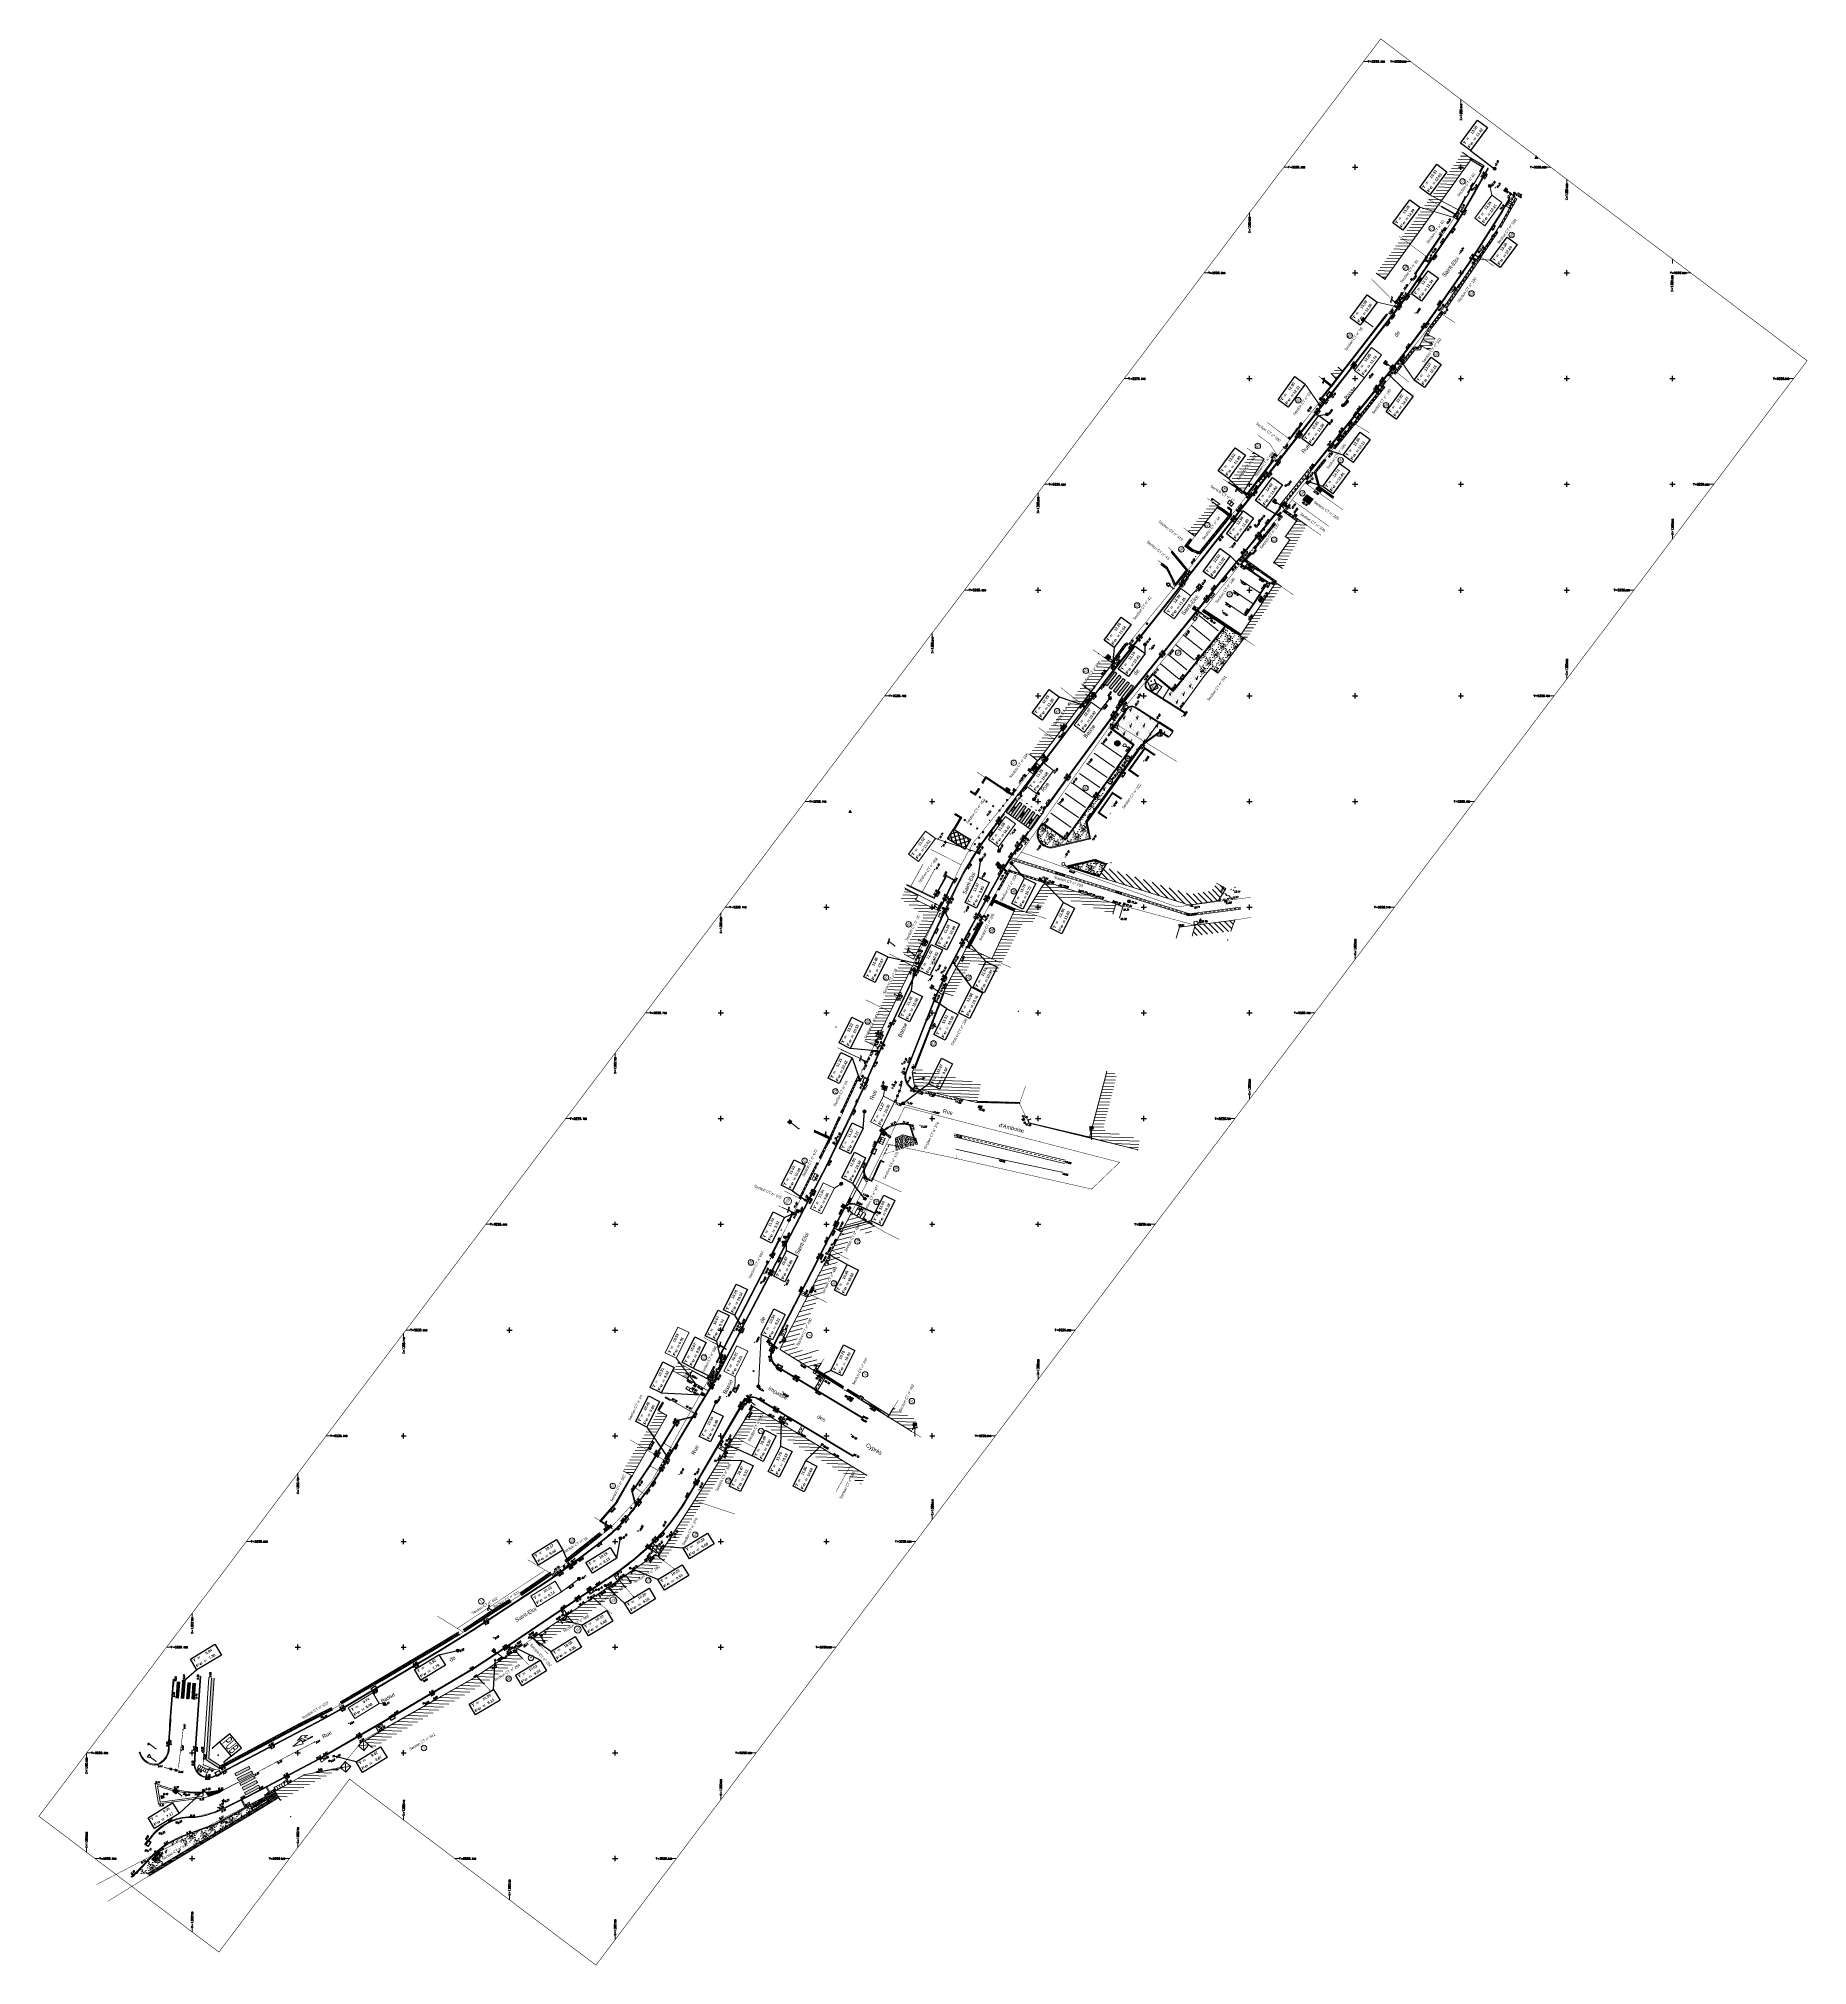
# Model space of a CAD drawing. Header units: metres. Extents: x 1380671 to 1381006, y 5226540 to 5226904.
import ezdxf
from ezdxf.enums import TextEntityAlignment as Align

# ---------------------------------------------------------------- set-up
doc = ezdxf.new("R2010")
doc.units = ezdxf.units.M
doc.header["$LTSCALE"] = 2
for name, pattern in [('Bordfosse', [0.6, 0.5, -0.1]), ('Grille', [0.4, 0.2, -0.2]), ('INTERROMPU2', [0.375, 0.25, -0.125]), ('POINTILLEx2', [0.5, 0, -0.5])]:
    doc.linetypes.add(name, pattern=pattern)
for name, color, linetype in [('ASHADE', 7, 'Continuous'), ('ASSEU_TEXRCA', 32, 'Continuous'), ('ASSEU_TEXRP', 32, 'Continuous'), ('C_divers', 7, 'Continuous'), ('ELEC_F_POSTE', 1, 'Continuous'), ('EV_P_ARBRE', 82, 'Continuous'), ('MEP_F_CARRO', 7, 'Continuous'), ('MOB_F_CORBEIL', 7, 'Continuous'), ('MOB_P_SUPPANLI', 7, 'Continuous'), ('SIGV_P_P-SE', 7, 'Continuous')]:
    doc.layers.add(name, color=color, linetype=linetype)
for name, color, linetype, lineweight in [('ASSEP_F_DIVERS', 30, 'Continuous', 0), ('ASSEP_P_--GC--', 30, 'Continuous', 0), ('ASSEP_P_AFFRON', 30, 'Continuous', 0), ('ASSEP_P_AV----', 30, 'Continuous', 0), ('ASSEP_P_AV--RC', 30, 'Continuous', 0), ('ASSEP_P_AVGC--', 30, 'Continuous', 0), ('ASSEP_P_TEXRCA', 30, 'Continuous', 0), ('ASSEP_P_TEXRP', 30, 'Continuous', 0), ('ASSEP_P_TEXRRA', 30, 'Continuous', 0), ('ASSEU_P_AFFRON', 32, 'Continuous', 0), ('ASSEU_P_TEXRCA', 32, 'Continuous', 0), ('ASSEU_P_TEXRRA', 32, 'Continuous', 0), ('CAD_F_PARCELLE', 253, 'Continuous', 0), ('DIVERS_L_LIGNE', 7, 'Continuous', 0), ('EAU_P_AFFREC', 5, 'Continuous', 0), ('EAU_P_BCH', 5, 'Continuous', 0), ('EAU_P_BCR', 5, 'Continuous', 0), ('EAU_P_PI', 5, 'Continuous', 0), ('ECLAI_P_SUPPE1', 6, 'Continuous', 0), ('ELEC_P_AFFREC', 1, 'Continuous', 0), ('ELEC_P_SUPEBTB', 1, 'Continuous', 0), ('EV_L_NATVEG', 82, 'Continuous', 0), ('FDP_F_BATI', 7, 'Continuous', 9), ('FDP_F_BATIPILI', 7, 'Continuous', 0), ('FDP_F_BATIRUIN', 7, 'Continuous', 0), ('FDP_F_PARCELLE', 7, 'Continuous', 0), ('FDP_F_TBATNUM', 7, 'Continuous', 0), ('FDP_L_BATI', 7, 'Continuous', 0), ('FDP_L_CLOTLEG', 7, 'Continuous', 0), ('FDP_L_HAIE', 7, 'Continuous', 0), ('FDP_L_MURBAHUT', 7, 'Continuous', 0), ('FDP_L_MURPLEIN', 7, 'Continuous', 0), ('FDP_P_SEUILPIE', 7, 'Continuous', 0), ('FDP_P_SEUILVEH', 7, 'Continuous', 0), ('GAZ_P_AFFCAR', 2, 'Continuous', 0), ('GAZ_P_AFFREC', 2, 'Continuous', 0), ('GAZ_P_BCO', 2, 'Continuous', 0), ('GEOD_P_STA', 7, 'Continuous', 0), ('INDET_P_AFFCAR', 21, 'Continuous', 0), ('INDET_P_AFFRON', 21, 'Continuous', 0), ('MEP_F_CADRE', 7, 'Continuous', 0), ('MEP_F_TEXCARRO', 7, 'Continuous', 0), ('MOB_L_OBSBARRF', 7, 'Continuous', 0), ('MOB_P_OPSPOTE', 7, 'Continuous', 0), ('SIGH_F_PIETON', 7, 'Continuous', 0), ('SIGH_L_CEDEZ', 7, 'Continuous', 0), ('SIGH_L_CONTIN', 7, 'Continuous', 0), ('SIGH_L_T1', 7, 'Continuous', 0), ('SIGH_P_FDIRD', 7, 'Continuous', 0), ('SIGV_P_P-A', 7, 'Continuous', 0), ('SIGV_P_P-AB', 7, 'Continuous', 0), ('SIGV_P_P-B', 7, 'Continuous', 0), ('SIGV_P_P-C', 7, 'Continuous', 0), ('TEL_F_EMPRISE', 3, 'Continuous', 0), ('TEL_P_AFFREC', 3, 'Continuous', 0), ('TEL_P_SUP0', 3, 'Continuous', 0), ('TEL_P_SUP2', 3, 'Continuous', 0), ('TOPOALT', 7, 'Continuous', 0), ('TOPOJIS', 7, 'Continuous', 0), ('VOIE_F_PLATEAU', 252, 'Continuous', 0), ('VOIE_F_TEXNOM', 252, 'Continuous', 0), ('VOIE_L_BORDURE', 252, 'Continuous', 0), ('VOIE_L_CHANREV', 252, 'Continuous', 0)]:
    doc.layers.add(name, color=color, linetype=linetype, lineweight=lineweight)
doc.layers.get('0').freeze()
doc.styles.add('ARIAL', font='arialbd.ttf')
doc.styles.add('Arial 1.0', font='arial.ttf', dxfattribs={"height": 0.2})
doc.styles.add('Romans 1.0', font='Romans.shx', dxfattribs={"height": 0.2})
doc.styles.add('Romans 1.5', font='Romans.shx', dxfattribs={"height": 0.3})
doc.styles.get("Standard").update_dxf_attribs({"font": 'txt.shx'})
pattern_1 = [(193.7623968292, (0, 0), (0.0380633682657, -0.1554064992086), [])]
pattern_2 = [(357.995834542, (0, 0), (0.02098329197, 0.59963297229), [])]
pattern_3 = [(357.995834542, (0, 0), (0.02098329197, 0.59963297229), [])]
pattern_4 = [(45, (0, 0), (-0.11313708499, 0.11313708499), [])]
pattern_5 = [(259.1501168362, (0, 0), (0.1571397983243, -0.0301178316385), [])]
pattern_6 = [(17.18705, (1381078.68085, 5226815.98127), (-0.075055, 0.24265768), [])]
pattern_7 = [(74.475889, (0, 0), (-1.2500000003, 4.5000000017), [0.75, -3.920385425]), (74.475889, (1.25, 1.5), (-1.2500000003, 4.5000000017), [0.75, -3.920385425]), (74.475889, (2.5, 3), (-1.2500000003, 4.5000000017), [0.75, -3.920385425]), (105.524111, (0, 0), (-2.500000001, 1e-10), [0.5, -4.170385425]), (105.524111, (1.25, 1.5), (-2.500000001, 1e-10), [0.5, -4.170385425]), (105.524111, (2.5, 3), (-2.500000001, 1e-10), [0.5, -4.170385425]), (0, (0.151, 0.1613), (1.25, 1.5), [0, -2.5]), (0, (0.4894, 0.3573), (1.25, 1.5), [0, -2.5]), (0, (0.3905, 0.6268), (1.25, 1.5), [0, -2.5]), (0, (0.7757, 0.6635), (1.25, 1.5), [0, -2.5]), (0, (0.5466, 1.2637), (1.25, 1.5), [0, -2.5]), (0, (0.1228, 0.7181), (1.25, 1.5), [0, -2.5]), (0, (0.0937, 0.8228), (1.25, 1.5), [0, -2.5]), (0, (0.0104, 1.2637), (1.25, 1.5), [0, -2.5]), (0, (-0.2602, 0.0878), (1.25, 1.5), [0, -2.5]), (0, (-0.2863, 0.3328), (1.25, 1.5), [0, -2.5]), (0, (-0.4893, 0.0633), (1.25, 1.5), [0, -2.5]), (0, (-0.5413, 0.4308), (1.25, 1.5), [0, -2.5]), (0, (-0.3748, 0.6635), (1.25, 1.5), [0, -2.5]), (0, (-0.4425, 0.8962), (1.25, 1.5), [0, -2.5]), (0, (-0.6402, 1.1903), (1.25, 1.5), [0, -2.5]), (0, (-0.1353, 0.9695), (1.25, 1.5), [0, -2.5]), (0, (-0.8433, 0.688), (1.25, 1.5), [0, -2.5]), (0, (-0.9162, 0.2225), (1.25, 1.5), [0, -2.5]), (0, (-0.3745, -0.1449), (1.25, 1.5), [0, -2.5]), (0, (-0.052, -0.2429), (1.25, 1.5), [0, -2.5]), (0, (-0.2707, -0.5123), (1.25, 1.5), [0, -2.5]), (0, (0.5258, -0.4879), (1.25, 1.5), [0, -2.5]), (0, (0.1822, -0.1081), (1.25, 1.5), [0, -2.5]), (0, (0.4894, -0.0347), (1.25, 1.5), [0, -2.5])]
pattern_8 = [(292.056034698, (0, 0), (0.148286896519, 0.060080558141), [])]

# ---------------------------------------------------------------- blocks, each defined once
blk = doc.blocks.new('ftc017')
h = blk.add_hatch(color=256)
h.paths.add_polyline_path([(0.13, 0.08), (0, 0.3), (-0.13, 0.08, -0.576824)])
h.paths.add_polyline_path([(-0.15, 0, -0.131353), (-0.13, 0.07), (-0.26, -0.15), (0, -0.15, -0.414265)])
h.paths.add_polyline_path([(0.26, -0.15), (0.13, 0.07, -0.131551), (0.15, 0, -0.414162), (0, -0.15)])
at = {"color": 0}
blk.add_line((0, 0), (0, 0), dxfattribs=at)
blk.add_lwpolyline([(0.26, -0.15), (0, 0.3), (-0.26, -0.15)], close=True, dxfattribs=at)
blk.add_circle((0, 0), 0.15, dxfattribs=at)
blk = doc.blocks.new('TCPOINT')
at = {"color": 0}
blk.add_point((0, 0), dxfattribs=at)
at = {"layer": 'TOPOALT', "style": 'Romans 1.5'}
blk.add_attdef('ALT', text='', height=0.3, dxfattribs=at).set_placement((0.1, -0.1), align=Align.TOP_LEFT)
blk = doc.blocks.new('point')
blk.add_point((0, 0))
blk = doc.blocks.new('ftc025')
h = blk.add_hatch(color=256)
edge = h.paths.add_edge_path()
edge.add_arc((0, 0), 0.15, 0, 360)
for q in [(-0.16, -0.17), (0.16, 0.17)]:
    blk.add_line((0, 0), q)
blk.add_circle((0, 0), 0.15)
blk.add_blockref('point', (0, 0))
blk = doc.blocks.new('ftc001')
blk.add_hatch(color=256).paths.add_polyline_path([(0, 0), (0, 1), (1, 1), (1, 0)])
at = {"color": 0}
blk.add_lwpolyline([(0, 0), (0, 1), (1, 1), (1, 0)], close=True, dxfattribs=at)
blk = doc.blocks.new('ftc038b')
h = blk.add_hatch(color=256)
edge = h.paths.add_edge_path()
edge.add_ellipse((0.5, 0.1), major_axis=(-0.281, 0), ratio=0.350534, start_angle=0, end_angle=360)
blk.add_line((0, 0), (1, 0))
at = {"linetype": 'Continuous'}
blk.add_line((0, 0), (1, 0), dxfattribs=at)
blk.add_lwpolyline([(0, 0), (1, 0), (1, 0.2), (0, 0.2)], close=True)
blk.add_ellipse((0.5, 0.1), major_axis=(-0.281, 0), ratio=0.350534)
blk = doc.blocks.new('ftc098')
blk.add_line((0, 0.25), (0, 0))
at = {"color": 0}
for p, q in [((1, 0), (0, 0)), ((1, 0.25), (1, 0)), ((1, 0), (1, 0.25))]:
    blk.add_line(p, q, dxfattribs=at)
at = {"flags": 128}
for points in [[(0.5, 0.85), (0.41, 0.65)], [(0.5, 0), (0.5, 0.85)], [(0.5, 0.85), (0.59, 0.65)]]:
    blk.add_lwpolyline(points, dxfattribs=at)
blk = doc.blocks.new('ftc009')
at = {"color": 0}
for p, q in [((0, 1), (1, 1)), ((0, 0), (1, 1)), ((1, 1), (0, 1)), ((0, 1), (1, 0)), ((1, 0), (0, 0)), ((1, 1), (1, 0)), ((1, 0), (1, 1))]:
    blk.add_line(p, q, dxfattribs=at)
blk.add_line((0, 1), (0, 0))
blk = doc.blocks.new('ftc041')
for color, points in [(30, [(-0.11, 1.67), (-0.24, 1.76, 0.106841), (-0.25, 1.73, 0.662962)]), (256, [(-0.24, 1.76), (-0.11, 1.67, 0.202673), (-0.08, 1.73, 0.806944)])]:
    blk.add_hatch(color=color).paths.add_polyline_path(points)
blk.add_line((-0.27, 1.78), (-0.08, 1.64))
at = {"color": 30}
for points in [[(-0.27, 1.68), (-0.34, 1.63)], [(-0.24, 1.65), (-0.3, 1.58)], [(-0.21, 1.63), (-0.25, 1.54)], [(-0.17, 1.62), (-0.19, 1.53)], [(-0.13, 1.62), (-0.12, 1.53)]]:
    blk.add_lwpolyline(points, dxfattribs=at)
at = {"color": 0}
blk.add_lwpolyline([(0, 0), (0, 1.76)], dxfattribs=at)
blk.add_circle((-0.17, 1.73), 0.0839, dxfattribs=at)
blk.add_arc((-0.07, 1.74), 0.0691, 9.9206, 135.2883)
blk.add_blockref('point', (0, 0))
blk = doc.blocks.new('ftc027')
for points in [[(-0.3, 2.42), (-0.25, 2.42), (-0.25, 2.36), (-0.3, 2.36)], [(-0.3, 2.22), (-0.25, 2.22), (-0.25, 2.16), (-0.3, 2.16)], [(-0.3, 2.02), (-0.25, 2.02), (-0.25, 1.96), (-0.3, 1.96)], [(0.3, 2.42), (0.25, 2.42), (0.25, 2.36), (0.3, 2.36)], [(0.3, 2.22), (0.25, 2.22), (0.25, 2.16), (0.3, 2.16)], [(0.3, 2.02), (0.25, 2.02), (0.25, 1.96), (0.3, 1.96)]]:
    blk.add_hatch(color=256).paths.add_polyline_path(points)
at = {"color": 0}
for p, q in [((0.3, 2.36), (-0.3, 2.36)), ((0.3, 2.16), (-0.3, 2.16)), ((0.3, 1.96), (-0.3, 1.96))]:
    blk.add_line(p, q, dxfattribs=at)
at = {"flags": 128}
for points in [[(-0.38, 2.32), (-0.22, 2.46), (-0.3, 2.31), (-0.17, 2.44), (-0.17, 2.44)], [(-0.38, 2.12), (-0.22, 2.26), (-0.3, 2.11), (-0.17, 2.24), (-0.17, 2.24)], [(-0.38, 1.92), (-0.22, 2.06), (-0.3, 1.91), (-0.17, 2.04), (-0.17, 2.04)], [(0.14, 2.32), (0.29, 2.46), (0.22, 2.31), (0.35, 2.44), (0.35, 2.44)], [(0.14, 2.12), (0.29, 2.26), (0.22, 2.11), (0.35, 2.24), (0.35, 2.24)], [(0.14, 1.92), (0.29, 2.06), (0.22, 1.91), (0.35, 2.04), (0.35, 2.04)]]:
    blk.add_lwpolyline(points, dxfattribs=at)
for points in [[(-0.3, 2.42), (-0.25, 2.42), (-0.25, 2.36), (-0.3, 2.36)], [(-0.3, 2.22), (-0.25, 2.22), (-0.25, 2.16), (-0.3, 2.16)], [(-0.3, 2.02), (-0.25, 2.02), (-0.25, 1.96), (-0.3, 1.96)], [(0.3, 2.42), (0.25, 2.42), (0.25, 2.36), (0.3, 2.36)], [(0.3, 2.22), (0.25, 2.22), (0.25, 2.16), (0.3, 2.16)], [(0.3, 2.02), (0.25, 2.02), (0.25, 1.96), (0.3, 1.96)]]:
    blk.add_lwpolyline(points, close=True)
at = {"color": 0}
blk.add_lwpolyline([(0, 2.47), (0, 0)], dxfattribs=at)
blk.add_blockref('point', (0, 0))
blk = doc.blocks.new('ftc015')
for p, q in [((0.03, -0.3), (0.12, -0.21)), ((0.07, -0.3), (0.19, -0.17)), ((0.1, -0.3), (0.26, -0.15)), ((0.14, -0.3), (0.31, -0.13)), ((0.18, -0.3), (0.36, -0.12)), ((0.22, -0.3), (0.4, -0.11)), ((0.25, -0.3), (0.45, -0.11)), ((0.29, -0.3), (0.48, -0.11)), ((0.33, -0.3), (0.52, -0.11)), ((0.37, -0.3), (0.56, -0.11)), ((0.4, -0.3), (0.59, -0.11)), ((0.44, -0.3), (0.62, -0.12)), ((0.48, -0.3), (0.66, -0.12)), ((0.52, -0.3), (0.69, -0.13)), ((0.55, -0.3), (0.71, -0.14)), ((0.59, -0.3), (0.74, -0.15)), ((0.63, -0.3), (0.77, -0.16)), ((0.67, -0.3), (0.8, -0.17)), ((0.7, -0.3), (0.82, -0.18)), ((0.74, -0.3), (0.85, -0.19)), ((0.78, -0.3), (0.87, -0.21)), ((0.81, -0.3), (0.89, -0.22)), ((0.85, -0.3), (0.92, -0.23)), ((0.89, -0.3), (0.94, -0.25)), ((0.93, -0.3), (0.96, -0.27)), ((0.96, -0.3), (0.98, -0.28))]:
    blk.add_line(p, q)
blk.add_lwpolyline([(0, 1), (1, 1), (1, 0), (0, 0), (0, 1)])
for points in [[(0, 0), (1, 0), (1, -0.3), (0, -0.3)], [(0.1, 0.9), (0.9, 0.9), (0.9, 0.1), (0.1, 0.1)]]:
    blk.add_lwpolyline(points, close=True)
blk.add_arc((0.5, -0.85), 0.742, 47.6561, 132.3439)
blk = doc.blocks.new('ftc016')
for p, q in [((0, 0.02), (0.48, 0.5)), ((0, 0.06), (0.44, 0.5)), ((0.01, 0.11), (0.39, 0.49)), ((0.02, 0), (0.52, 0.5)), ((0.03, 0.16), (0.34, 0.47)), ((0.05, 0), (0.55, 0.5)), ((0.05, 0.22), (0.28, 0.45)), ((0.09, 0), (0.58, 0.49)), ((0.13, 0), (0.62, 0.49)), ((0.17, 0), (0.64, 0.48)), ((0.2, 0), (0.67, 0.47)), ((0.24, 0), (0.7, 0.46)), ((0.28, 0), (0.72, 0.45)), ((0.32, 0), (0.75, 0.43)), ((0.35, 0), (0.77, 0.42)), ((0.39, 0), (0.79, 0.4)), ((0.43, 0), (0.82, 0.39)), ((0.47, 0), (0.84, 0.37)), ((0.5, 0), (0.85, 0.35)), ((0.54, 0), (0.87, 0.33)), ((0.58, 0), (0.89, 0.31)), ((0.61, 0), (0.91, 0.29)), ((0.65, 0), (0.92, 0.27)), ((0.69, 0), (0.94, 0.25)), ((0.73, 0), (0.95, 0.22)), ((0.76, 0), (0.96, 0.2)), ((0.8, 0), (0.97, 0.17)), ((0.84, 0), (0.98, 0.14)), ((0.88, 0), (0.99, 0.11)), ((0.91, 0), (0.99, 0.08)), ((0.95, 0), (1, 0.05)), ((0.99, 0), (1, 0.01))]:
    blk.add_line(p, q)
blk.add_lwpolyline([(0, 0), (1, 0), (1, 1), (0, 1)], close=True)
blk.add_arc((0.5, 0), 0.5, 0, 180)
blk = doc.blocks.new('ftc002')
h = blk.add_hatch(color=256)
edge = h.paths.add_edge_path()
edge.add_arc((0, 0), 0.3, 0, 360)
at = {"color": 0}
blk.add_line((0, 0), (0, 0), dxfattribs=at)
blk.add_circle((0, 0), 0.3, dxfattribs=at)
blk.add_blockref('point', (0, 0))
blk = doc.blocks.new('ftc019')
at = {"color": 0}
blk.add_line((0, 1.510991), (0, 0), dxfattribs=at)
for points in [[(-0.438601, 1.254946), (-0.438601, 1.36518), (0.438601, 1.656803), (0.438601, 1.767036)], [(-0.438601, 1.144712), (-0.438601, 1.254946), (0.438601, 1.546569), (0.438601, 1.656803)]]:
    blk.add_lwpolyline(points, dxfattribs=at)
blk = doc.blocks.new('ftc073')
h = blk.add_hatch(color=12)
h.paths.add_polyline_path([(0.38, 1.1), (0, 1.77), (-0.38, 1.1)])
h.paths.add_polyline_path([(-0.3, 1.15), (0, 1.67), (0.3, 1.15)], flags=16)
at = {"color": 0, "linetype": 'Continuous'}
blk.add_line((0, 1.1), (0, 0), dxfattribs=at)
at = {"color": 0, "linetype": 'Continuous', "flags": 128}
for points in [[(0, 1.77), (0.38, 1.1), (-0.38, 1.1)], [(0, 1.67), (0.3, 1.15), (-0.3, 1.15)]]:
    blk.add_lwpolyline(points, close=True, dxfattribs=at)
blk.add_blockref('point', (0, 0))
blk = doc.blocks.new('cb002')
at = {"color": 0, "linetype": 'Continuous'}
for p, q in [((0, 1), (0, 0)), ((0, 1), (1, 1)), ((0, 0), (1, 0)), ((0.5, 1), (0.5, 0)), ((1, 1), (1, 0))]:
    blk.add_line(p, q, dxfattribs=at)
blk = doc.blocks.new('cb004')
at = {"color": 0}
for p, q in [((0, 1), (0, 0)), ((0, 1), (1, 1)), ((0, 0), (1, 0)), ((0.25, 1), (0.25, 0)), ((0.5, 1), (0.5, 0)), ((0.75, 1), (0.75, 0)), ((1, 1), (1, 0))]:
    blk.add_line(p, q, dxfattribs=at)
blk = doc.blocks.new('cb001')
at = {"color": 0, "linetype": 'Continuous'}
for p, q in [((0, 1), (0, 0)), ((0, 1), (1, 1)), ((0, 0), (1, 0)), ((1, 1), (1, 0))]:
    blk.add_line(p, q, dxfattribs=at)
blk = doc.blocks.new('ftc097')
blk.add_line((0, 0), (1, 0))
at = {"linetype": 'Continuous'}
blk.add_line((0, 0), (1, 0), dxfattribs=at)
blk.add_lwpolyline([(0, 0), (1, 0), (1, 0.2), (0, 0.2)], close=True)
at = {"flags": 128}
blk.add_lwpolyline([(0, 0), (1, 0.2)], dxfattribs=at)
blk.add_solid([(0, 0), (1, 0), (1, 0.2)])
blk = doc.blocks.new('ftc074')
blk.add_hatch(color=5).paths.add_polyline_path([(0.333547, 1.821062), (-0.333547, 1.821062), (-0.333547, 1.153968), (0.333547, 1.153968)])
at = {"color": 0, "linetype": 'Continuous'}
blk.add_line((0, 1.103968), (0, 0), dxfattribs=at)
at = {"color": 0}
for points in [[(0.383547, 1.871062), (-0.383547, 1.871062), (-0.383547, 1.103968), (0.383547, 1.103968)], [(0.333547, 1.821062), (-0.333547, 1.821062), (-0.333547, 1.153968), (0.333547, 1.153968)]]:
    blk.add_lwpolyline(points, close=True, dxfattribs=at)
blk.add_blockref('point', (0, 0))
blk = doc.blocks.new('ftc070')
at = {"color": 0, "linetype": 'Continuous'}
blk.add_line((0, 1.103968), (0, 0), dxfattribs=at)
blk.add_circle((0.000052, 1.405259), 0.30119, dxfattribs=at)
blk.add_blockref('point', (0, 0))
blk = doc.blocks.new('ftc024')
at = {"color": 0}
for points in [[(0.070711, 0.070711), (-0.160355, -0.160355)], [(0.160355, 0.160355), (0.070711, 0.070711)]]:
    blk.add_lwpolyline(points, dxfattribs=at)
blk.add_circle((0, 0), 0.1, dxfattribs=at)
blk.add_blockref('point', (0, 0))
blk = doc.blocks.new('ftc062')
h = blk.add_hatch(color=256)
edge = h.paths.add_edge_path()
edge.add_arc((0, 0), 0.125, 0, 360)
edge = h.paths.add_edge_path(flags=16)
edge.add_arc((0, 0), 0.075, 0, 360)
at = {"color": 0}
blk.add_line((0, 0), (0, 0), dxfattribs=at)
for radius in [0.125, 0.075]:
    blk.add_circle((0, 0), radius, dxfattribs=at)
blk = doc.blocks.new('ftc081')
h = blk.add_hatch(color=12)
h.paths.add_polyline_path([(0.38, 1.77), (0, 1.1), (-0.38, 1.77)])
h.paths.add_polyline_path([(0.3, 1.72), (0, 1.2), (-0.3, 1.72)], flags=16)
at = {"color": 0, "linetype": 'Continuous'}
blk.add_line((0, 1.1), (0, 0), dxfattribs=at)
at = {"color": 0, "linetype": 'Continuous', "flags": 128}
for points in [[(0.38, 1.77), (0, 1.1), (-0.38, 1.77)], [(0.3, 1.72), (0, 1.2), (-0.3, 1.72)]]:
    blk.add_lwpolyline(points, close=True, dxfattribs=at)
blk.add_blockref('point', (0, 0))
blk = doc.blocks.new('gw01')
for p, q in [((0.4, 1), (0.4, 0)), ((0.6, 1), (0.6, 0)), ((0.6, 0), (0.6, 0))]:
    blk.add_line(p, q)
for points in [[(0, 0), (1, 0), (1, 1), (0, 1), (0, 0)], [(0.2, 1), (0.2, 0)], [(0.8, 1), (0.8, 0)]]:
    blk.add_lwpolyline(points)
blk = doc.blocks.new('cb003')
at = {"color": 0, "linetype": 'Continuous'}
for p, q in [((0, 0), (0, 1)), ((1, 1), (0, 1)), ((1, 0), (0, 0)), ((0.333, 0), (0.333, 1)), ((0.666, 0), (0.666, 1)), ((1, 0), (1, 1))]:
    blk.add_line(p, q, dxfattribs=at)
blk = doc.blocks.new('ftc026')
at = {"color": 0, "const_width": 0.225}
for points in [[(0.000034, -0.1125, -0.414214), (-0.1125, -0.000034, 0.173621)], [(-0.000034, 0.1125, -0.414214), (0.1125, 0.000034, 0.173621)]]:
    blk.add_lwpolyline(points, format="xyb", dxfattribs=at)
at = {"color": 0}
for radius in [0.225, 0.048726]:
    blk.add_circle((0, 0), radius, dxfattribs=at)
blk.add_blockref('point', (0, 0))
at = {"color": 0, "style": 'Arial 1.0'}
blk.add_text('BI', height=0.3, dxfattribs=at).set_placement((-0.185992, 0.33107))
blk = doc.blocks.new('ftc018')
for p, q in [((0.03, -0.3), (0.12, -0.21)), ((0.07, -0.3), (0.19, -0.17)), ((0.1, -0.3), (0.26, -0.15)), ((0.14, -0.3), (0.31, -0.13)), ((0.18, -0.3), (0.36, -0.12)), ((0.22, -0.3), (0.4, -0.11)), ((0.25, -0.3), (0.45, -0.11)), ((0.29, -0.3), (0.48, -0.11)), ((0.33, -0.3), (0.52, -0.11)), ((0.37, -0.3), (0.56, -0.11)), ((0.4, -0.3), (0.59, -0.11)), ((0.44, -0.3), (0.62, -0.12)), ((0.48, -0.3), (0.66, -0.12)), ((0.52, -0.3), (0.69, -0.13)), ((0.55, -0.3), (0.71, -0.14)), ((0.59, -0.3), (0.74, -0.15)), ((0.63, -0.3), (0.77, -0.16)), ((0.67, -0.3), (0.8, -0.17)), ((0.7, -0.3), (0.82, -0.18)), ((0.74, -0.3), (0.85, -0.19)), ((0.78, -0.3), (0.87, -0.21)), ((0.81, -0.3), (0.89, -0.22)), ((0.85, -0.3), (0.92, -0.23)), ((0.89, -0.3), (0.94, -0.25)), ((0.93, -0.3), (0.96, -0.27)), ((0.96, -0.3), (0.98, -0.28))]:
    blk.add_line(p, q)
blk.add_lwpolyline([(0, 1), (1, 1), (1, 0), (0, 0), (0, 1)])
blk.add_lwpolyline([(0, 0), (1, 0), (1, -0.3), (0, -0.3)], close=True)
blk.add_circle((0.5, 0.5), 0.35)
blk.add_arc((0.5, -0.85), 0.742, 47.6561, 132.3439)
blk = doc.blocks.new('ftc020')
at = {"color": 0}
blk.add_line((-0.22, 1.51), (-0.22, 0), dxfattribs=at)
blk.add_line((-0.22, 1.4), (0.23, 0))
for points in [[(-0.66, 1.25), (-0.66, 1.37), (0.22, 1.66), (0.22, 1.77)], [(-0.66, 1.14), (-0.66, 1.25), (0.22, 1.55), (0.22, 1.66)]]:
    blk.add_lwpolyline(points, dxfattribs=at)
blk.add_blockref('point', (0, 0))
blk = doc.blocks.new('ftc005')
for p, q in [((0, 0.02), (0.48, 0.5)), ((0, 0.06), (0.44, 0.5)), ((0.01, 0.11), (0.39, 0.49)), ((0.02, 0), (0.52, 0.5)), ((0.03, 0.16), (0.34, 0.47)), ((0.05, 0), (0.55, 0.5)), ((0.05, 0.22), (0.28, 0.45)), ((0.09, 0), (0.58, 0.49)), ((0.13, 0), (0.62, 0.49)), ((0.17, 0), (0.64, 0.48)), ((0.2, 0), (0.67, 0.47)), ((0.24, 0), (0.7, 0.46)), ((0.28, 0), (0.72, 0.45)), ((0.32, 0), (0.75, 0.43)), ((0.35, 0), (0.77, 0.42)), ((0.39, 0), (0.79, 0.4)), ((0.43, 0), (0.82, 0.39)), ((0.47, 0), (0.84, 0.37)), ((0.5, 0), (0.85, 0.35)), ((0.54, 0), (0.87, 0.33)), ((0.58, 0), (0.89, 0.31)), ((0.61, 0), (0.91, 0.29)), ((0.65, 0), (0.92, 0.27)), ((0.69, 0), (0.94, 0.25)), ((0.73, 0), (0.95, 0.22)), ((0.76, 0), (0.96, 0.2)), ((0.8, 0), (0.97, 0.17)), ((0.84, 0), (0.98, 0.14)), ((0.88, 0), (0.99, 0.11)), ((0.91, 0), (0.99, 0.08)), ((0.95, 0), (1, 0.05)), ((0.99, 0), (1, 0.01)), ((0, 0), (0, -1)), ((0, -1), (1, -1)), ((0.4, 0), (0.4, -1)), ((0.6, 0), (0.6, -1)), ((0.6, -1), (0.6, -1)), ((1, -1), (1, 0))]:
    blk.add_line(p, q)
blk.add_lwpolyline([(0, 0), (1, 0), (1, 1), (0, 1)], close=True)
for points in [[(0.2, 0), (0.2, -1)], [(0.8, 0), (0.8, -1)]]:
    blk.add_lwpolyline(points)
blk.add_arc((0.5, 0), 0.5, 0, 180)
blk = doc.blocks.new('ftc004')
for p, q in [((1, 1), (0, 1)), ((0, 1), (0, 0)), ((0, 1), (1, 0)), ((0, 0), (1, 1)), ((0, 0), (1, 0)), ((1, 0), (1, 1))]:
    blk.add_line(p, q)
at = {"const_width": 0.1}
blk.add_lwpolyline([(0, 1), (1, 1), (1, 0), (0, 0)], close=True, dxfattribs=at)
blk = doc.blocks.new('cb019')
at = {"color": 0}
for p, q in [((-0.16, -0.06), (0.16, 0.06)), ((-0.13, 0.11), (0.13, -0.11))]:
    blk.add_line(p, q, dxfattribs=at)
at = {"color": 0, "const_width": 0.012}
blk.add_lwpolyline([(-0.03, -0.16), (0.13, -0.11), (0.16, 0.06), (0.03, 0.16), (-0.13, 0.11), (-0.16, -0.06)], close=True, dxfattribs=at)
blk = doc.blocks.new('ftc003')
for p, q in [((1, 1), (0, 1)), ((0, 1), (0, 0)), ((0, 0), (1, 0)), ((0.2, 1), (0.2, 0)), ((0.4, 1), (0.4, 0)), ((0.6, 1), (0.6, 0)), ((0.8, 1), (0.8, 0)), ((1, 0), (1, 1))]:
    blk.add_line(p, q)
blk = doc.blocks.new('GeoCarr3')
blk.add_lwpolyline([(0, 0), (0, 1), (1, 1), (1, 0)], close=True)
blk = doc.blocks.new('GeoCarre')
at = {"const_width": 1}
blk.add_lwpolyline([(0, -0.5), (0, 0.5)], dxfattribs=at)
blk = doc.blocks.new('GeoRond')
at = {"const_width": 0.499}
blk.add_lwpolyline([(-0.2505, 0, 1), (0.2505, 0, 1)], format="xyb", close=True, dxfattribs=at)
blk = doc.blocks.new('ftc014')
at = {"color": 0}
blk.add_lwpolyline([(0, 1), (1, 1), (1, 0), (0, 0), (0, 1)], dxfattribs=at)
blk.add_circle((0.5, 0.5), 0.35, dxfattribs=at)
blk = doc.blocks.new('ftc023')
h = blk.add_hatch(color=256)
edge = h.paths.add_edge_path()
edge.add_ellipse((0.06, 0.19), major_axis=(0.127, -0.101), ratio=0.980559, start_angle=117.7362, end_angle=130.8206)
edge.add_ellipse((0.09, 0.35), major_axis=(-0.0259, -0.0264), ratio=0.980559, start_angle=309.2698, end_angle=360)
edge.add_ellipse((0.09, 0.35), major_axis=(0.0275, 0.025), ratio=0.459811, start_angle=183.2582, end_angle=363.2582)
edge.add_ellipse((0.09, 0.35), major_axis=(-0.0259, -0.0264), ratio=0.980559, start_angle=180, end_angle=297.2437)
edge.add_arc((0.03, 0.22), 0.146, 65.6867, 80.0112, ccw=False)
edge = h.paths.add_edge_path()
edge.add_arc((0.03, 0.22), 0.146, 202.8011, 217.5586, ccw=False)
edge.add_ellipse((-0.09, 0.13), major_axis=(-0.0247, 0.0297), ratio=0.557702, start_angle=350.3492, end_angle=371.792)
edge.add_ellipse((-0.09, 0.13), major_axis=(0.029, -0.0229), ratio=0.980559, start_angle=180, end_angle=360)
edge.add_ellipse((-0.09, 0.13), major_axis=(-0.0247, 0.0297), ratio=0.557702, start_angle=191.792, end_angle=338.9738)
edge.add_ellipse((0.06, 0.19), major_axis=(0.127, -0.101), ratio=0.980559, start_angle=230.0576, end_angle=242.2638)
edge = h.paths.add_edge_path()
edge.add_ellipse((0.06, 0.19), major_axis=(0.127, -0.101), ratio=0.980559, start_angle=130.8206, end_angle=230.0576, ccw=False)
edge.add_ellipse((0.09, 0.35), major_axis=(-0.0259, -0.0264), ratio=0.980559, start_angle=297.2437, end_angle=309.2698, ccw=False)
edge.add_arc((0.03, 0.22), 0.146, 80.0112, 202.8011)
edge.add_ellipse((-0.09, 0.13), major_axis=(-0.0247, 0.0297), ratio=0.557702, start_angle=338.9738, end_angle=350.3492, ccw=False)
for p, q in [((-0.16, 0.45), (-0.16, 0)), ((-0.16, 0), (0.16, 0)), ((0.16, 0), (0.16, 0.45))]:
    blk.add_line(p, q)
at = {"flags": 128}
blk.add_lwpolyline([(0.09, 0.35, 0.780386), (-0.09, 0.13, 1.967921)], format="xyb", dxfattribs=at)
for centre in [(-0.04, 0.27), (-0.04, 0.22), (-0.04, 0.16), (0.01, 0.27), (0.01, 0.22), (0.01, 0.16), (0.06, 0.27), (0.06, 0.22), (0.06, 0.16)]:
    blk.add_circle(centre, 0.0185)
blk.add_arc((0, 0.36), 0.188, 31.85, 148.15)
at = {"linetype": 'Continuous'}
for centre, major_axis, ratio, start_param, end_param in [((-0.09, 0.13), (0.029, -0.0229), 0.980559, 3.141593, 6.283185), ((-0.09, 0.13), (-0.0247, 0.0297), 0.557702, 3.499777, 6.641369), ((0.06, 0.19), (0.127, -0.101), 0.980559, 2.046842, 4.236344), ((0.09, 0.35), (-0.0259, -0.0264), 0.980559, 3.141593, 6.283185), ((0.09, 0.35), (0.0275, 0.025), 0.459811, 3.264773, 6.406366)]:
    blk.add_ellipse(centre, major_axis=major_axis, ratio=ratio, start_param=start_param, end_param=end_param, dxfattribs=at)
blk = doc.blocks.new('TCPOINT0')
at = {"color": 0}
blk.add_point((0, 0), dxfattribs=at)
blk = doc.blocks.new('ftc031')
h = blk.add_hatch(color=256)
edge = h.paths.add_edge_path()
edge.add_arc((0, 0), 0.18, 0, 360)
at = {"color": 0}
blk.add_line((0, 0), (0, 0), dxfattribs=at)
blk.add_circle((0, 0), 0.18, dxfattribs=at)
blk.add_blockref('point', (0, 0))
blk = doc.blocks.new('ftc010')
at = {"const_width": 0.00005}
blk.add_lwpolyline([(-0.000025, 0, 1), (0.000025, 0, 1)], format="xyb", close=True, dxfattribs=at)
at = {"color": 0}
blk.add_circle((0, 0), 0.5, dxfattribs=at)
blk = doc.blocks.new('ftc077')
at = {"color": 0}
blk.add_lwpolyline([(0, 0.69), (1, 0.69), (1, 1.69), (0, 1.69)], close=True, dxfattribs=at)
at = {"flags": 128}
for points in [[(0, 0.69), (0, 0)], [(1, 0.69), (1, 0)]]:
    blk.add_lwpolyline(points, dxfattribs=at)
blk.add_blockref('point', (0.5, 0))
at = {"color": 0, "style": 'Arial 1.0', "width": 0.359612}
blk.add_text('PUB', height=0.8, dxfattribs=at).set_placement((0.1, 0.79), (0.93, 0.79), align=Align.FIT)
blk = doc.blocks.new('ftc040')
h = blk.add_hatch(color=256)
edge = h.paths.add_edge_path()
edge.add_arc((0, 0), 0.0288, 0, 360)
at = {"color": 0}
blk.add_circle((0, 0), 0.0288, dxfattribs=at)
for centre, start, end in [((-0.28, -0.06), 97.2675, 286.0601), ((-0.22, 0.18), 45.8389, 234.6315), ((0.01, 0.29), 354.4104, 183.203), ((0.23, 0.17), 302.9818, 131.7744), ((0.28, -0.07), 251.5532, 80.3458), ((-0.13, -0.26), 148.6961, 337.4887), ((0.12, -0.26), 200.1246, 28.9173)]:
    blk.add_arc(centre, 0.216, start, end, dxfattribs=at)
blk.add_blockref('point', (0, 0))
blk = doc.blocks.new('cb020')
at = {"color": 0}
for p, q in [((-0.21, 0.73), (-0.21, 0.3)), ((0, 0.25), (0, 0.05)), ((0.21, 0.3), (0.21, 0.73))]:
    blk.add_line(p, q, dxfattribs=at)
blk.add_lwpolyline([(-0.21, 0.73, 0.254607), (-0.2, 0.71, 0.078184), (-0.15, 0.69, 0.037786), (-0.09, 0.68, 0.027603), (0, 0.67, 0.027603), (0.09, 0.68, 0.037786), (0.15, 0.69, 0.078184), (0.2, 0.71, 0.254607), (0.21, 0.73, 0.254607), (0.2, 0.75, 0.078184), (0.15, 0.77, 0.037786), (0.09, 0.78, 0.027603), (0, 0.79, 0.027603), (-0.09, 0.78, 0.037786), (-0.15, 0.77, 0.078184), (-0.2, 0.75, 0.254607)], format="xyb", close=True, dxfattribs=at)
blk.add_circle((0, 0), 0.05, dxfattribs=at)
for centre, radius, start, end in [((-0.19, 0.3), 0.0197, 180, 237.1376), ((-0.1, 0.44), 0.187, 237.1376, 255.0197), ((-0.04, 0.67), 0.423, 255.0197, 263.6754), ((0, 1.04), 0.792, 263.6754, 270), ((0, 1.04), 0.792, 270, 276.3246), ((0.04, 0.67), 0.423, 276.3246, 284.9803), ((0.1, 0.44), 0.187, 284.9803, 302.8624), ((0.19, 0.3), 0.0197, 302.8624, 0)]:
    blk.add_arc(centre, radius, start, end, dxfattribs=at)
blk = doc.blocks.new('ge21')
at = {"linetype": 'Continuous'}
for p, q in [((1, 1), (0, 1)), ((0, 1), (0, 0)), ((0, 0), (1, 0)), ((1, 0), (1, 1))]:
    blk.add_line(p, q, dxfattribs=at)
for p, q in [((0, 0), (1, 1)), ((0, 0), (1, 0)), ((1, 0), (1, 1))]:
    blk.add_line(p, q)
blk.add_solid([(0, 0), (1, 0), (1, 1)])
blk = doc.blocks.new('m017')
h = blk.add_hatch(color=170)
edge = h.paths.add_edge_path()
edge.add_arc((0, 0), 0.5, -90.0181, 90.0181, ccw=False)
edge.add_arc((0, 0), 0.5, 89.9819, 270.0181, ccw=False)
edge = h.paths.add_edge_path(flags=16)
edge.add_arc((-0.02, -0.1), 0.229, 106.1387, 277.2876)
edge.add_arc((-0.02, -0.1), 0.228, 277.2572, 311.5977)
edge.add_line((0.13, -0.27), (0.14, -0.31))
edge.add_arc((-0.04, -0.11), 0.273, 134.5737, 312.7608, ccw=False)
edge.add_arc((-0.04, -0.11), 0.273, 99.0456, 134.6596, ccw=False)
edge.add_line((-0.09, 0.16), (-0.09, 0.12))
h.paths.add_polyline_path([(-0.03, 0.25), (0.03, 0.25), (0.03, 0.17), (0.15, 0.17), (0.15, 0.12), (0.03, 0.12), (0.03, 0.01), (0.24, 0.01), (0.31, -0.25), (0.38, -0.25), (0.38, -0.31), (0.26, -0.31), (0.19, -0.05), (-0.03, -0.05)], flags=16)
h.paths.add_polyline_path([(-0.02, 0.25), (-0.04, 0.25), (-0.06, 0.27), (-0.07, 0.29), (-0.08, 0.3), (-0.08, 0.33), (-0.08, 0.35), (-0.07, 0.36), (-0.06, 0.39), (-0.04, 0.4), (-0.03, 0.41), (0, 0.41), (0.02, 0.41), (0.04, 0.4), (0.06, 0.38), (0.07, 0.37), (0.08, 0.35), (0.09, 0.32), (0.08, 0.31), (0.08, 0.29), (0.06, 0.27), (0.04, 0.26), (0.03, 0.25), (0, 0.24)], flags=16)
blk.add_lwpolyline([(-0.09, 0.12, 0.925596), (0.01, -0.33, 0.15097), (0.13, -0.27), (0.14, -0.31, -0.984304), (-0.24, 0.08, -0.156658), (-0.09, 0.16), (-0.09, 0.12)], format="xyb")
for points in [[(-0.02, 0.25), (-0.04, 0.25), (-0.06, 0.27), (-0.07, 0.29), (-0.08, 0.3), (-0.08, 0.33), (-0.08, 0.35), (-0.07, 0.36), (-0.06, 0.39), (-0.04, 0.4), (-0.03, 0.41), (0, 0.41), (0.02, 0.41), (0.04, 0.4), (0.06, 0.38), (0.07, 0.37), (0.08, 0.35), (0.09, 0.32), (0.08, 0.31), (0.08, 0.29), (0.06, 0.27), (0.04, 0.26), (0.03, 0.25), (0, 0.24), (-0.02, 0.25)], [(-0.03, 0.25), (0.03, 0.25), (0.03, 0.17), (0.15, 0.17), (0.15, 0.12), (0.03, 0.12), (0.03, 0.01), (0.24, 0.01), (0.31, -0.25), (0.38, -0.25), (0.38, -0.31), (0.26, -0.31), (0.19, -0.05), (-0.03, -0.05), (-0.03, 0.25)]]:
    blk.add_lwpolyline(points)
blk.add_circle((0, 0), 0.5)
blk.add_blockref('point', (0, 0))
blk = doc.blocks.new('w013')
at = {"color": 0}
for points in [[(0.070711, 0.070711), (-0.160355, -0.160355)], [(0.160355, 0.160355), (0.070711, 0.070711)]]:
    blk.add_lwpolyline(points, dxfattribs=at)
blk.add_circle((0, 0), 0.1, dxfattribs=at)
blk.add_blockref('point', (0, 0))
blk = doc.blocks.new('t003')
at = {"color": 0}
blk.add_line((0, 0), (0, 0), dxfattribs=at)
blk.add_lwpolyline([(0.259834, -0.149954), (-0.000053, 0.3), (-0.259781, -0.150046)], close=True, dxfattribs=at)
blk = doc.blocks.new('u014')
at = {"color": 0}
blk.add_line((0, 0), (0, 0), dxfattribs=at)
blk.add_circle((0, 0), 0.3, dxfattribs=at)
blk = doc.blocks.new('a001')
at = {"color": 0}
for points in [[(0.160355, 0.160355), (0.070711, 0.070711)], [(-0.070711, -0.070711), (-0.160355, -0.160355)]]:
    blk.add_lwpolyline(points, dxfattribs=at)
blk.add_circle((0, 0), 0.1, dxfattribs=at)
blk = doc.blocks.new('gr02')
at = {"color": 0, "linetype": 'ByBlock'}
blk.add_lwpolyline([(0, 0.02), (0.526, 0.02), (0.526, 0.094), (0.999, 0.001), (0.525, -0.093), (0.526, -0.02), (0.357, -0.02), (0.49, -0.151), (0.686, -0.151), (0.425, -0.247), (0.162, -0.151), (0.357, -0.151), (0.225, -0.02), (0, -0.02)], close=True, dxfattribs=at)
blk = doc.blocks.new('GeoHaie1')
for p, q in [((-0.5, 0.46), (-0.45, 0.5)), ((-0.5, 0.14), (-0.45, 0.11)), ((-0.49, 0.71), (-0.45, 0.67)), ((-0.45, 0.5), (-0.39, 0.46)), ((-0.41, 0.9), (-0.32, 0.94)), ((-0.37, 0.21), (-0.33, 0.16)), ((-0.33, 0.16), (-0.25, 0.14)), ((-0.32, 0.01), (-0.3, 0.03)), ((-0.31, 0.4), (-0.29, 0.39)), ((-0.3, 0.65), (-0.25, 0.7)), ((-0.21, 0.51), (-0.2, 0.58)), ((-0.2, 0.58), (-0.13, 0.62)), ((-0.15, 1), (-0.13, 0.93)), ((-0.15, 0.75), (-0.1, 0.75)), ((-0.13, 0.93), (-0.07, 0.91)), ((-0.13, 0.38), (-0.1, 0.39)), ((-0.1, 0.08), (-0.06, 0)), ((-0.05, 0.22), (-0.01, 0.18)), ((0, 0.59), (0, 0.57)), ((0, 0.3), (0.04, 0.28)), ((0.02, 1), (0.05, 0.96)), ((0.12, 0.86), (0.14, 0.83)), ((0.14, 0.68), (0.12, 0.66)), ((0.15, 0.54), (0.18, 0.48)), ((0.18, 0.48), (0.15, 0.41)), ((0.2, 0), (0.18, 0.06)), ((0.25, 0.6), (0.24, 0.58)), ((0.24, 0.14), (0.25, 0.16)), ((0.3, 0.27), (0.27, 0.35)), ((0.28, 0.25), (0.3, 0.27)), ((0.34, 0.96), (0.38, 0.98)), ((0.36, 0.14), (0.39, 0.09)), ((0.38, 0.79), (0.42, 0.83)), ((0.39, 0.09), (0.38, 0.05)), ((0.39, 0.65), (0.41, 0.67)), ((0.4, 0.47), (0.43, 0.5)), ((0.41, 0.21), (0.44, 0.18)), ((0.42, 0.83), (0.49, 0.8))]:
    blk.add_line(p, q)

msp = doc.modelspace()

# ---------------------------------------------------------------- hatches: boundary and pattern name
at = {"layer": 'ASHADE'}
h = msp.add_hatch(dxfattribs=at)
h.set_pattern_fill('_U', color=256, scale=0.6, angle=98.7834, style=0, pattern_type=0)
h.set_pattern_definition([(98.783356364, (0, 0), (-0.59296366802, -0.09161925785), [])])
h.paths.add_polyline_path([(1380925.63, 5226858.77), (1380930.45, 5226865.35)])
h = msp.add_hatch(dxfattribs=at)
h.set_pattern_fill('_U', color=256, scale=0.6, angle=199.7403, style=0, pattern_type=0)
h.set_pattern_definition([(199.740267655, (0, 0), (0.20265410615, -0.564740040425), [])])
h.paths.add_polyline_path([(1380828.07, 5226746.81), (1380826.62, 5226747.49)])
h = msp.add_hatch(dxfattribs=at)
h.set_pattern_fill('_U', color=256, scale=0.6, angle=197.6968, style=0, pattern_type=0)
h.set_pattern_definition([(197.696820296, (0, 0), (0.18238811476, -0.5716070115), [])])
h.paths.add_polyline_path([(1380840.85, 5226740.49), (1380834.21, 5226743.92)])
h = msp.add_hatch(dxfattribs=at)
h.set_pattern_fill('_U', color=256, scale=0.6, angle=108.6574, style=0, pattern_type=0)
h.set_pattern_definition([(108.657360701, (0, 0), (-0.56846916863, -0.191944794975), [])])
h.paths.add_polyline_path([(1380832.58, 5226721.22), (1380833.32, 5226722.72)])
h = msp.add_hatch(dxfattribs=at)
h.set_pattern_fill('_U', color=256, scale=0.6, angle=30.8101, style=0, pattern_type=0)
h.set_pattern_definition([(30.81011771, (0, 0), (-0.307316723006, 0.515321677946), [])])
h.paths.add_polyline_path([(1380842.2, 5226723.81), (1380856.3, 5226720.25)])
h = msp.add_hatch(dxfattribs=at)
h.set_pattern_fill('_U', color=256, scale=0.6, angle=18.9713, style=0, pattern_type=0)
h.set_pattern_definition([(18.971281569, (0, 0), (-0.19505651411, 0.56740898504), [])])
h.paths.add_polyline_path([(1380821.83, 5226717.3), (1380829.02, 5226713.79)])
h = msp.add_hatch(dxfattribs=at)
h.set_pattern_fill('_U', color=256, scale=0.6, angle=13.1122, style=0, pattern_type=0)
h.set_pattern_definition([(13.112199011, (0, 0), (-0.136115204615, 0.58435661293), [])])
h.paths.add_polyline_path([(1380811.31, 5226656.25), (1380823.08, 5226648.92)])
h = msp.add_hatch(dxfattribs=at)
h.set_pattern_fill('_U', color=256, scale=0.6, angle=13.3792, style=0, pattern_type=0)
h.set_pattern_definition([(13.379238738, (0, 0), (-0.13883724038, 0.58371587325), [])])
h.paths.add_polyline_path([(1380831.65, 5226643.53), (1380836.07, 5226640.81)])
h = msp.add_hatch(dxfattribs=at)
h.set_pattern_fill('_U', color=256, scale=0.6, angle=-100.0326, style=0, pattern_type=0)
h.set_pattern_definition([(259.967441037, (0, 0), (0.5908253499, -0.10452466653), [])])
h.paths.add_polyline_path([(1380787.38, 5226617.33), (1380780.91, 5226612.8)])
h = msp.add_hatch(dxfattribs=at)
h.set_pattern_fill('_U', color=256, scale=0.6, angle=187.0679, style=0, pattern_type=0)
h.set_pattern_definition([(187.067892876, (0, 0), (0.0738272276, -0.595440627154), [])])
h.paths.add_polyline_path([(1380791.2, 5226614.77), (1380787.92, 5226617.32)])
h = msp.add_hatch(dxfattribs=at)
h.set_pattern_fill('_U', color=256, scale=0.6, angle=175.6763, style=0, pattern_type=0)
h.set_pattern_definition([(175.676323931, (0, 0), (-0.045234469556, -0.598292439167), [])])
h.paths.add_polyline_path([(1380783.5, 5226609.5), (1380780.8, 5226612.64)])
h = msp.add_hatch(dxfattribs=at)
h.set_pattern_fill('_U', color=256, scale=0.6, angle=184.3499, style=0, pattern_type=0)
h.set_pattern_definition([(184.349947068, (0, 0), (0.045508791106, -0.598271635574), [])])
h.paths.add_polyline_path([(1380776.74, 5226608.53), (1380775.83, 5226609.31)])
at = {"layer": 'ELEC_F_POSTE'}
h = msp.add_hatch(dxfattribs=at)
h.set_pattern_fill('BAT_PUBL', color=256, angle=330, style=0)
h.set_pattern_definition([(15, (0, 0), (-0.19411428383, 0.72444436972), []), (105, (0, 0), (-0.72444436972, -0.19411428383), [])])
h.paths.add_polyline_path([(1380847.23, 5226752.83), (1380846.12, 5226750.98), (1380842.86, 5226752.94), (1380843.98, 5226754.78)])
at = {"layer": 'EV_L_NATVEG', "linetype": 'Bordfosse'}
h = msp.add_hatch(dxfattribs=at)
h.set_pattern_fill('BROUSS', color=256, scale=0.5, style=0)
h.set_pattern_definition(pattern_7)
h.paths.add_polyline_path([(1380898.95, 5226790.82), (1380898.21, 5226791.32), (1380897.39, 5226791.79), (1380895.44, 5226793.09), (1380890.28, 5226786.66), (1380885.56, 5226780.82), (1380884.82, 5226781.43), (1380884.51, 5226780.93), (1380883.62, 5226779.48), (1380886.86, 5226777.45), (1380891.33, 5226783.67), (1380892.7, 5226785.19), (1380894, 5226784.3)])
h.paths.add_polyline_path([(1380887, 5226777.62), (1380887.77, 5226778.57), (1380887.49, 5226778.96), (1380886.73, 5226778)], flags=25)
h = msp.add_hatch(dxfattribs=at)
h.set_pattern_fill('BROUSS', color=256, scale=0.5, style=0)
h.set_pattern_definition(pattern_7)
h.paths.add_polyline_path([(1380882, 5226773.77, -1), (1380882.03, 5226773.81), (1380882.47, 5226774.42, -1), (1380882.5, 5226774.46), (1380882.81, 5226774.89), (1380882.33, 5226775.19), (1380878.31, 5226777.76, 0.361031), (1380876.81, 5226777.42), (1380876.46, 5226776.89), (1380876.51, 5226776.85), (1380875.35, 5226775.26), (1380875.33, 5226775.24), (1380875.33, 5226775.24), (1380874.99, 5226774.74), (1380874.98, 5226774.75), (1380874.84, 5226774.57), (1380880.19, 5226771.28), (1380880.6, 5226771.83, -1), (1380880.62, 5226771.87), (1380881.06, 5226772.48, -1), (1380881.09, 5226772.52), (1380881.53, 5226773.13, -1), (1380881.56, 5226773.17)])
h.paths.add_polyline_path([(1380882.81, 5226774.88), (1380882.78, 5226774.85), (1380882.5, 5226774.46, -1), (1380882.47, 5226774.42), (1380882.03, 5226773.81, -1), (1380882, 5226773.77), (1380881.56, 5226773.17, -1), (1380881.53, 5226773.13), (1380881.09, 5226772.52, -1), (1380881.06, 5226772.48), (1380880.62, 5226771.87, -1), (1380880.6, 5226771.83), (1380880.19, 5226771.28), (1380880.28, 5226771.22), (1380882.97, 5226773.21), (1380882.97, 5226773.51, -0.254607), (1380882.98, 5226773.53, -0.078184), (1380883.03, 5226773.55, -0.037786), (1380883.1, 5226773.56, -0.027603), (1380883.18, 5226773.57, -0.027603), (1380883.27, 5226773.56, -0.037786), (1380883.33, 5226773.55, -0.078184), (1380883.39, 5226773.53, -0.254607), (1380883.4, 5226773.51), (1380883.39, 5226773.14), (1380884.77, 5226772.25), (1380885.49, 5226773.19)])
h.paths.add_polyline_path([(1380880.13, 5226771.18, -1), (1380880.16, 5226771.22), (1380880.19, 5226771.28), (1380874.84, 5226774.57), (1380874.68, 5226774.35), (1380874.21, 5226773.7), (1380878.19, 5226770.77), (1380878.06, 5226770.59), (1380877.95, 5226770.68), (1380877.36, 5226769.86), (1380877.48, 5226769.77), (1380873.52, 5226764.29, -0.432965), (1380873.82, 5226764.2, -0.587461), (1380874.05, 5226763.9, -0.58746), (1380873.96, 5226763.54, -0.587461), (1380873.61, 5226763.38, -0.58746), (1380873.28, 5226763.56, -0.304196), (1380873.13, 5226763.75), (1380870.67, 5226760.35), (1380865.2, 5226752.74), (1380860.96, 5226755.7, 0.443346), (1380860.6, 5226752.17, 0.284522), (1380863.02, 5226751.46), (1380869.77, 5226753.06), (1380868.99, 5226756.14), (1380875.24, 5226764.76), (1380879.47, 5226770.63), (1380880.01, 5226771.03)])
h.paths.add_polyline_path([(1380877.4, 5226768.18, -0.58746), (1380877.31, 5226767.82, -0.587461), (1380876.96, 5226767.67, -0.58746), (1380876.63, 5226767.84, -0.587461), (1380876.55, 5226768.21, -0.58746), (1380876.8, 5226768.5, -0.587461), (1380877.17, 5226768.49, -0.587461)], flags=16)
h.paths.add_polyline_path([(1380877, 5226768.1, -1), (1380876.95, 5226768.1, -1)], flags=0)
h.paths.add_polyline_path([(1380875.87, 5226766.09, -0.58746), (1380875.78, 5226765.72, -0.587461), (1380875.44, 5226765.57, -0.58746), (1380875.1, 5226765.74, -0.587461), (1380875.03, 5226766.11, -0.58746), (1380875.27, 5226766.4, -0.587461), (1380875.65, 5226766.39, -0.587461)], flags=16)
h.paths.add_polyline_path([(1380875.48, 5226766, -1), (1380875.42, 5226766, -1)], flags=0)
h.paths.add_polyline_path([(1380869.42, 5226756.64), (1380870.19, 5226757.59), (1380869.91, 5226757.98), (1380869.15, 5226757.02)], flags=25)
h.paths.add_polyline_path([(1380875.96, 5226766.44), (1380876.8, 5226767.44), (1380876.54, 5226767.83), (1380875.7, 5226766.83)], flags=24)
h.paths.add_polyline_path([(1380874.16, 5226763.99), (1380875, 5226764.99), (1380874.73, 5226765.38), (1380873.89, 5226764.38)], flags=24)
h = msp.add_hatch(dxfattribs=at)
h.set_pattern_fill('BROUSS', color=256, scale=0.5, style=0)
h.set_pattern_definition(pattern_7)
h.paths.add_polyline_path([(1380872.84, 5226748), (1380870.95, 5226748.75), (1380870.91, 5226748.75, -0.117979), (1380870.84, 5226748.74), (1380870.45, 5226748.73), (1380866.17, 5226747.71), (1380871.62, 5226745.98)])
h = msp.add_hatch(dxfattribs=at)
h.set_pattern_fill('BROUSS', color=256, scale=0.5, style=0)
h.set_pattern_definition(pattern_7)
h.paths.add_polyline_path([(1380705.33, 5226565.47), (1380710.76, 5226568.74), (1380716.12, 5226571.98), (1380715.73, 5226572.6), (1380706.09, 5226567.31), (1380704.29, 5226566.36, 0.005526), (1380702.12, 5226565.61, 0.006944), (1380699.43, 5226564.6, 0.075494), (1380694.7, 5226562.27, 0.061686), (1380691.48, 5226559.4, -0.033412), (1380688.55, 5226556.46), (1380691.58, 5226557.18), (1380695.48, 5226559.52)])
h.paths.add_polyline_path([(1380693.97, 5226561.12), (1380693.68, 5226560.77), (1380693.33, 5226561.07), (1380693.62, 5226561.42)], flags=16)
h.paths.add_polyline_path([(1380706.23, 5226566.88, -1), (1380706.68, 5226566.88, -1)], flags=16)
h.paths.add_polyline_path([(1380693.58, 5226560.72), (1380693.24, 5226560.33), (1380692.84, 5226560.68), (1380693.19, 5226561.07)], flags=16)
h.paths.add_polyline_path([(1380706.41, 5226566.88, -1), (1380706.5, 5226566.88, -1)], flags=0)
h.paths.add_polyline_path([(1380693.44, 5226559.93), (1380692.94, 5226559.38), (1380692.39, 5226559.88), (1380692.89, 5226560.43)], flags=16)
h.paths.add_polyline_path([(1380711.09, 5226569.8), (1380712.47, 5226570.6), (1380712.62, 5226570.32), (1380711.25, 5226569.52)], flags=16)
h.paths.add_polyline_path([(1380712.61, 5226570.65), (1380714, 5226571.43), (1380714.16, 5226571.14), (1380712.77, 5226570.37)], flags=16)
h.paths.add_polyline_path([(1380714.13, 5226571.49), (1380715.52, 5226572.31), (1380715.68, 5226572.04), (1380714.29, 5226571.21)], flags=16)
h.paths.add_polyline_path([(1380706.19, 5226567.14), (1380706.74, 5226567.14), (1380706.74, 5226567.59), (1380706.19, 5226567.59)], flags=24)
at = {"layer": 'FDP_F_BATI'}
h = msp.add_hatch(dxfattribs=at)
h.set_pattern_fill('_U', color=256, scale=0.6, angle=-2.0042, style=0, pattern_type=0)
h.set_pattern_definition(pattern_3)
h.paths.add_polyline_path([(1380941.99, 5226881.58), (1380940.37, 5226882.75), (1380923.98, 5226859.97), (1380925.6, 5226858.8), (1380930.36, 5226865.42), (1380935.92, 5226873.14)])
h = msp.add_hatch(dxfattribs=at)
h.set_pattern_fill('_U', color=256, scale=0.6, angle=-2.0042, style=0, pattern_type=0)
h.set_pattern_definition(pattern_3)
h.paths.add_polyline_path([(1380933.78, 5226848.28), (1380933.34, 5226848.51), (1380932.77, 5226847.43), (1380933.21, 5226847.19)])
h.paths.add_polyline_path([(1380935.12, 5226847.58), (1380933.78, 5226848.28), (1380933.21, 5226847.19), (1380934.59, 5226846.47)])
h.paths.add_polyline_path([(1380933.21, 5226847.19), (1380932.77, 5226847.43), (1380932.2, 5226846.34), (1380932.64, 5226846.11)])
h.paths.add_polyline_path([(1380933.21, 5226847.19), (1380932.64, 5226846.11), (1380932.74, 5226846.06), (1380934.05, 5226845.37), (1380934.59, 5226846.47)], flags=17)
h.paths.add_polyline_path([(1380932.83, 5226842.88), (1380936.34, 5226847.66), (1380935.71, 5226848.12), (1380932.2, 5226843.34)], flags=9)
h = msp.add_hatch(dxfattribs=at)
h.set_pattern_fill('_U', color=256, scale=0.6, angle=-2.0042, style=0, pattern_type=0)
h.set_pattern_definition(pattern_3)
h.paths.add_polyline_path([(1380915.49, 5226840.92), (1380916.41, 5226839.94), (1380917.56, 5226841.38), (1380916.77, 5226842.17)])
h = msp.add_hatch(dxfattribs=at)
h.set_pattern_fill('_USER', color=256, scale=0.6, angle=357.9958, style=0, pattern_type=0)
h.set_pattern_definition(pattern_2)
h.paths.add_polyline_path([(1380896.04, 5226820.4), (1380898.83, 5226818.57), (1380902.78, 5226824.74), (1380900.71, 5226826.06)])
h.paths.add_polyline_path([(1380897.99, 5226820.55), (1380901.5, 5226825.34), (1380900.88, 5226825.8), (1380897.36, 5226821.01)], flags=24)
h = msp.add_hatch(dxfattribs=at)
h.set_pattern_fill('_U', color=256, scale=0.6, angle=-2.0042, style=0, pattern_type=0)
h.set_pattern_definition(pattern_3)
h.paths.add_polyline_path([(1380888.39, 5226811.12), (1380889.66, 5226810.18), (1380894.1, 5226815.85), (1380892.97, 5226816.67)])
h = msp.add_hatch(dxfattribs=at)
h.set_pattern_fill('_U', color=256, scale=0.6, angle=-2.0042, style=0, pattern_type=0)
h.set_pattern_definition(pattern_3)
h.paths.add_polyline_path([(1380909.13, 5226813.43), (1380906.8, 5226810.11), (1380907.61, 5226809.53), (1380904.59, 5226805.2), (1380906.23, 5226804.06), (1380910.77, 5226812.29)])
h = msp.add_hatch(dxfattribs=at)
h.set_pattern_fill('_U', color=256, scale=0.6, angle=-2.0042, style=0, pattern_type=0)
h.set_pattern_definition(pattern_3)
h.paths.add_polyline_path([(1380904.94, 5226801.38), (1380904.09, 5226800.13), (1380898.21, 5226791.32), (1380899.3, 5226790.62), (1380906.03, 5226800.68)])
h = msp.add_hatch(dxfattribs=at)
h.set_pattern_fill('_USER', color=256, scale=0.6, angle=357.9958, style=0, pattern_type=0)
h.set_pattern_definition(pattern_2)
h.paths.add_polyline_path([(1380868.55, 5226778.81), (1380869.43, 5226779.97), (1380874.17, 5226786.16), (1380872.51, 5226787.28), (1380858.38, 5226768.93), (1380859.32, 5226768.2), (1380859.96, 5226767.71), (1380862.47, 5226770.96), (1380864.63, 5226773.8), (1380865.1, 5226774.34), (1380868.23, 5226778.45)])
h.paths.add_polyline_path([(1380864.35, 5226773.52), (1380865.22, 5226774.5), (1380864.97, 5226774.9), (1380864.09, 5226773.92)], flags=24)
h.paths.add_polyline_path([(1380872.1, 5226783.75), (1380872.97, 5226784.73), (1380872.72, 5226785.13), (1380871.84, 5226784.15)], flags=24)
h.paths.add_polyline_path([(1380863.23, 5226774.12), (1380866.52, 5226778.59), (1380865.89, 5226779.05), (1380862.61, 5226774.58)], flags=24)
h = msp.add_hatch(dxfattribs=at)
h.set_pattern_fill('_U', color=256, scale=0.6, angle=-2.0042, style=0, pattern_type=0)
h.set_pattern_definition(pattern_3)
h.paths.add_polyline_path([(1380836.43, 5226730.18), (1380841.26, 5226739.29), (1380836.87, 5226741.41), (1380837.23, 5226742.22), (1380834.96, 5226743.36), (1380834.03, 5226741.6), (1380838.52, 5226738.39), (1380834.35, 5226731.29)])
h = msp.add_hatch(dxfattribs=at)
h.set_pattern_fill('_U', color=256, scale=0.6, angle=-2.0042, style=0, pattern_type=0)
h.set_pattern_definition(pattern_3)
edge = h.paths.add_edge_path()
edge.add_line((1380862.19, 5226742.49), (1380872.18, 5226739.32))
edge.add_line((1380872.18, 5226739.32), (1380874.17, 5226738.69))
edge.add_line((1380874.17, 5226738.69), (1380874.07, 5226738.34))
edge.add_line((1380874.07, 5226738.34), (1380874.72, 5226740.62))
edge.add_line((1380874.72, 5226740.62), (1380865.39, 5226743.55))
edge.add_line((1380865.39, 5226743.55), (1380864.08, 5226743.98))
edge.add_arc((1380864.02, 5226744.06), 0.1, 199.521, 304.656, ccw=False)
edge.add_line((1380863.93, 5226744.03), (1380862.17, 5226744.59))
edge.add_line((1380862.17, 5226744.59), (1380862.11, 5226744.39))
edge.add_line((1380862.11, 5226744.39), (1380861.62, 5226744.56))
edge.add_line((1380861.62, 5226744.56), (1380861.68, 5226744.75))
edge.add_line((1380861.68, 5226744.75), (1380861.45, 5226744.83))
edge.add_line((1380861.45, 5226744.83), (1380860.62, 5226743.75))
edge.add_line((1380860.62, 5226743.75), (1380857.77, 5226739.04))
edge.add_line((1380857.77, 5226739.04), (1380855.64, 5226739.71))
edge.add_line((1380855.64, 5226739.71), (1380851.24, 5226730.26))
edge.add_line((1380851.24, 5226730.26), (1380846.99, 5226732.24))
edge.add_line((1380846.99, 5226732.24), (1380846.54, 5226732.46))
edge.add_line((1380846.54, 5226732.46), (1380842.11, 5226723.92))
edge.add_line((1380842.11, 5226723.92), (1380844.03, 5226723.38))
edge.add_line((1380844.03, 5226723.38), (1380847.42, 5226729.83))
edge.add_line((1380847.42, 5226729.83), (1380852.13, 5226727.62))
edge.add_line((1380852.13, 5226727.62), (1380857.16, 5226737.14))
edge.add_line((1380857.16, 5226737.14), (1380858.66, 5226736.66))
edge.add_line((1380858.66, 5226736.66), (1380862.19, 5226742.49))
h.paths.add_polyline_path([(1380845.66, 5226729.52), (1380846.27, 5226730.68), (1380845.92, 5226731.01), (1380845.32, 5226729.85)], flags=24)
h = msp.add_hatch(dxfattribs=at)
h.set_pattern_fill('_U', color=256, scale=0.6, angle=-2.0042, style=0, pattern_type=0)
h.set_pattern_definition(pattern_3)
h.paths.add_polyline_path([(1380833.3, 5226722.76), (1380836.27, 5226728.9), (1380834.17, 5226729.95), (1380827.21, 5226714.7), (1380829.01, 5226713.82), (1380832.53, 5226721.21)])
h.paths.add_polyline_path([(1380829.52, 5226715.37), (1380830.13, 5226716.53), (1380829.78, 5226716.86), (1380829.18, 5226715.7)], flags=24)
h = msp.add_hatch(dxfattribs=at)
h.set_pattern_fill('_U', color=256, scale=0.6, angle=-2.0042, style=0, pattern_type=0)
h.set_pattern_definition(pattern_3)
h.paths.add_polyline_path([(1380836.53, 5226709.53), (1380836.21, 5226708.7), (1380836.7, 5226705.73), (1380837.07, 5226705.64), (1380848.39, 5226703.06), (1380849.2, 5226706.65)])
h = msp.add_hatch(dxfattribs=at)
h.set_pattern_fill('_U', color=256, scale=0.6, angle=-2.0042, style=0, pattern_type=0)
h.set_pattern_definition(pattern_3)
h.paths.add_polyline_path([(1380872.99, 5226708.9), (1380869.76, 5226696.42), (1380878.86, 5226694.09), (1380879.19, 5226696.06), (1380872.24, 5226697.85), (1380874.92, 5226708.39)])
h = msp.add_hatch(dxfattribs=at)
h.set_pattern_fill('_U', color=256, scale=0.6, angle=-2.0042, style=0, pattern_type=0)
h.set_pattern_definition(pattern_3)
h.paths.add_polyline_path([(1380822.71, 5226678.4), (1380821.17, 5226675.46), (1380819.63, 5226672.53), (1380811.46, 5226656.92)])
h = msp.add_hatch(dxfattribs=at)
h.set_pattern_fill('_U', color=256, scale=0.6, angle=-2.0042, style=0, pattern_type=0)
h.set_pattern_definition(pattern_3)
h.paths.add_polyline_path([(1380791, 5226652.28), (1380793.67, 5226650.74), (1380794.56, 5226652.29), (1380791.94, 5226653.9)])
h = msp.add_hatch(dxfattribs=at)
h.set_pattern_fill('_U', color=256, scale=0.6, angle=-2.0042, style=0, pattern_type=0)
h.set_pattern_definition(pattern_3)
h.paths.add_polyline_path([(1380783.25, 5226632.4), (1380789.77, 5226643.86), (1380788.26, 5226644.72), (1380781.51, 5226633.39)])
h = msp.add_hatch(dxfattribs=at)
h.set_pattern_fill('_USER', color=256, scale=0.6, angle=357.9958, style=0, pattern_type=0)
h.set_pattern_definition(pattern_2)
h.paths.add_polyline_path([(1380827.55, 5226632.57), (1380816.71, 5226639.14), (1380806.09, 5226645.53), (1380801.54, 5226638.28), (1380794.99, 5226627.73), (1380788.12, 5226617.18), (1380789.22, 5226616.33), (1380806.82, 5226642.76), (1380826.51, 5226630.86)])
h.paths.add_polyline_path([(1380822.93, 5226627.82), (1380825.58, 5226633.12), (1380824.89, 5226633.47), (1380822.24, 5226628.16)], flags=25)
h.paths.add_polyline_path([(1380805.61, 5226638.69), (1380808.26, 5226644), (1380807.57, 5226644.35), (1380804.91, 5226639.04)], flags=25)
h.paths.add_polyline_path([(1380800.85, 5226635.82), (1380801.47, 5226636.95), (1380801.13, 5226637.28), (1380800.51, 5226636.15)], flags=24)
h.paths.add_polyline_path([(1380805.48, 5226643.32), (1380806.1, 5226644.47), (1380805.77, 5226644.8), (1380805.14, 5226643.65)], flags=24)
h.paths.add_polyline_path([(1380791.34, 5226620.96), (1380792.06, 5226622.05), (1380791.76, 5226622.41), (1380791.03, 5226621.32)], flags=24)
h = msp.add_hatch(dxfattribs=at)
h.set_pattern_fill('_U', color=256, scale=0.6, angle=-2.0042, style=0, pattern_type=0)
h.set_pattern_definition(pattern_3)
h.paths.add_polyline_path([(1380837.02, 5226642.9), (1380832.67, 5226645.27), (1380831.63, 5226643.56), (1380836.04, 5226640.84)])
h = msp.add_hatch(dxfattribs=at)
h.set_pattern_fill('_U', color=256, scale=0.6, angle=-2.0042, style=0, pattern_type=0)
h.set_pattern_definition(pattern_3)
h.paths.add_polyline_path([(1380787.64, 5226617.56), (1380782.94, 5226614.28), (1380780.73, 5226612.73), (1380778.87, 5226611.47), (1380775.77, 5226609.37), (1380777.29, 5226608.07), (1380784.06, 5226612.74), (1380789.22, 5226616.33)])
h.paths.add_polyline_path([(1380777.03, 5226608.13), (1380782.09, 5226611.22), (1380781.69, 5226611.88), (1380776.62, 5226608.79)], flags=25)
h.paths.add_polyline_path([(1380777.28, 5226609.74), (1380778.39, 5226610.43), (1380778.26, 5226610.88), (1380777.15, 5226610.19)], flags=24)
h.paths.add_polyline_path([(1380779.29, 5226611.08), (1380780.4, 5226611.77), (1380780.26, 5226612.23), (1380779.16, 5226611.54)], flags=24)
h.paths.add_polyline_path([(1380786.59, 5226616.06), (1380787.6, 5226616.89), (1380787.41, 5226617.32), (1380786.4, 5226616.49)], flags=24)
h = msp.add_hatch(dxfattribs=at)
h.set_pattern_fill('_U', color=256, scale=0.6, angle=-2.0042, style=0, pattern_type=0)
h.set_pattern_definition(pattern_3)
h.paths.add_polyline_path([(1380775.77, 5226609.37), (1380770.8, 5226605.99), (1380772.2, 5226604.55), (1380777.29, 5226608.07)])
h = msp.add_hatch(dxfattribs=at)
h.set_pattern_fill('_U', color=256, scale=0.6, angle=-2.0042, style=0, pattern_type=0)
h.set_pattern_definition(pattern_3)
h.paths.add_polyline_path([(1380770.8, 5226605.99), (1380764.46, 5226601.68), (1380765.85, 5226600.25), (1380772.2, 5226604.55)])
h.paths.add_polyline_path([(1380765.94, 5226601.83), (1380767.05, 5226602.52), (1380766.92, 5226602.97), (1380765.81, 5226602.28)], flags=24)
h.paths.add_polyline_path([(1380770, 5226604.77), (1380771.12, 5226605.47), (1380770.99, 5226605.93), (1380769.87, 5226605.23)], flags=24)
h = msp.add_hatch(dxfattribs=at)
h.set_pattern_fill('_USER', color=256, scale=0.6, angle=357.9958, style=0, pattern_type=0)
h.set_pattern_definition(pattern_2)
h.paths.add_polyline_path([(1380758.23, 5226597.45), (1380753.75, 5226594.49), (1380755.15, 5226593.05), (1380759.62, 5226596.02)])
h.paths.add_polyline_path([(1380756.64, 5226595.72), (1380757.79, 5226596.33), (1380757.69, 5226596.8), (1380756.54, 5226596.18)], flags=24)
h = msp.add_hatch(dxfattribs=at)
h.set_pattern_fill('_U', color=256, scale=0.6, angle=-2.0042, style=0, pattern_type=0)
h.set_pattern_definition(pattern_3)
h.paths.add_polyline_path([(1380761.07, 5226599.33), (1380758.23, 5226597.45), (1380759.62, 5226596.02), (1380762.46, 5226597.89)])
h = msp.add_hatch(dxfattribs=at)
h.set_pattern_fill('_U', color=256, scale=0.6, angle=-2.0042, style=0, pattern_type=0)
h.set_pattern_definition(pattern_3)
h.paths.add_polyline_path([(1380753.78, 5226594.46), (1380745.17, 5226589.55), (1380736.21, 5226584.44), (1380732.57, 5226582.24), (1380734.08, 5226580.93), (1380755.18, 5226593.02)])
h = msp.add_hatch(dxfattribs=at)
h.set_pattern_fill('_U', color=256, scale=0.6, angle=-2.0042, style=0, pattern_type=0)
h.set_pattern_definition(pattern_3)
h.paths.add_polyline_path([(1380728.39, 5226577.28), (1380728.27, 5226577.14), (1380724.49, 5226576.49), (1380721.17, 5226575.86), (1380715.66, 5226572.71), (1380716.72, 5226571.01)])
at = {"layer": 'FDP_F_BATIRUIN'}
h = msp.add_hatch(dxfattribs=at)
h.set_pattern_fill('_USER', color=256, scale=0.16, angle=193.7624, style=0, pattern_type=0)
h.set_pattern_definition(pattern_1)
h.paths.add_polyline_path([(1380876.64, 5226789.51), (1380876.96, 5226789.69), (1380876.79, 5226790), (1380876.41, 5226789.78), (1380873.88, 5226786.36), (1380874.17, 5226786.16)])
at = {"layer": 'FDP_L_BATI'}
h = msp.add_hatch(dxfattribs=at)
h.set_pattern_fill('_U', color=256, scale=0.6, angle=99.2592, style=0, pattern_type=0)
h.set_pattern_definition([(99.259162638, (0, 0), (-0.592182388966, -0.09654024134), [])])
h.paths.add_polyline_path([(1380934.77, 5226871.48), (1380935.94, 5226873.1), (1380942.02, 5226881.54)])
h = msp.add_hatch(dxfattribs=at)
h.set_pattern_fill('_U', color=256, scale=0.6, angle=99.2702, style=0, pattern_type=0)
h.set_pattern_definition([(99.270221778, (0, 0), (-0.59216374389, -0.09665454164), [])])
h.paths.add_polyline_path([(1380929.2, 5226863.79), (1380930.36, 5226865.42), (1380935.92, 5226873.14), (1380934.75, 5226871.51)])
h = msp.add_hatch(dxfattribs=at)
h.set_pattern_fill('_USER', color=256, scale=0.799979, angle=195, style=0, pattern_type=0)
h.set_pattern_definition([(195, (0, 0), (0.20704986913, -0.7727206313), [])])
h.paths.add_polyline_path([(1380829.07, 5226679.65), (1380824.69, 5226682.18), (1380821.17, 5226675.46), (1380811.22, 5226656.47), (1380811.28, 5226656.28), (1380817.98, 5226652.12), (1380819.03, 5226653.82), (1380813.79, 5226657.08), (1380825.49, 5226679.41), (1380828.07, 5226677.92)])
h.paths.add_polyline_path([(1380817.19, 5226666.85), (1380817.81, 5226667.98), (1380817.48, 5226668.32), (1380816.86, 5226667.18)], flags=24)
h.paths.add_polyline_path([(1380820.3, 5226672.61), (1380820.89, 5226673.68), (1380820.55, 5226674.02), (1380819.96, 5226672.94)], flags=24)
h.paths.add_polyline_path([(1380819.53, 5226666.59), (1380822.18, 5226671.9), (1380821.49, 5226672.25), (1380818.83, 5226666.94)], flags=25)
h.paths.add_polyline_path([(1380823.82, 5226674.54), (1380826.47, 5226679.85), (1380825.78, 5226680.2), (1380823.13, 5226674.89)], flags=25)
at = {"layer": 'FDP_L_HAIE'}
h = msp.add_hatch(dxfattribs=at)
h.set_pattern_fill('HAIE', color=256, style=0)
h.set_pattern_definition([(109.29004622, (0.70106, 0.003716), (-6.00000000037556, 17.00000000030124), [0.060339, -21.1292811]), (161.565051177, (0.4332, 0.9125), (-1, 1e-12), [0.06313, -3.09914766017]), (106.927513064, (0.3733, 0.9325), (-3.99999999996492, 13.00000000000457), [0.06846, -23.9731705603]), (111.250505507, (0.43602, 0), (-1.99999999998964, 5.00000000000805), [0.086495, -19.2267129158]), (28.4429286244, (0.3021, 0.5821), (10.99999999995303, 5.99999999998371), [0.07776, -27.2169281279]), (83.659808254, (0.2935, 0.5052), (-3e-13, 1.0000000000004), [0.07738, -8.97800513814]), (28.0724869359, (0.83505, 0.95525), (13.00000000003576, 7.00000000003285), [0.048417, -16.951583]), (69.4439547804, (0.8778, 0.04644), (1.0000000000026, 3.0000000000039), [0.0487, -8.49530374532]), (122.905242923, (0.892, 0.09204), (-2.0000000000001, 2.99999999999872), [0.05765, -20.1908067313]), (135, (0.94045, 0.18035), (-1, 1e-16), [0.036277, -1.37793656237]), (156.250505507, (0.9946, 0.7986), (-15.99999999995958, 7.0000000000266), [0.07787, -27.2351305675]), (45, (0.8835, 0.79), (1e-16, 1), [0.056422, -1.35779156237]), (48.3664606634, (0.892, 0.6476), (7.0000000000183, 8.0000000000122), [0.03428, -12.0073145788]), (34.6951535312, (0.8977, 0.471), (9.9999999999631, 6.9999999999657), [0.04505, -15.7663383008]), (128.290163192, (0.55, 0.9638), (-3.9999999999768, 5.00000000001445), [0.04612, -24.1613168738]), (72.2553283749, (0.6526, 0.4111), (7.00000000001297, 21.99999999998368), [0.07478, -26.1740294968]), (115.346175942, (0.6754, 0.4823), (-1.00000000000348, 2.0000000000026), [0.05992, -20.9638760416]), (115.016893478, (0.8038, 0.2659), (-0.9999999999958, 2.00000000000025), [0.08796, -16.4649853572]), (41.1859251657, (0.7809, 0.2459), (1.0000000000036, 1.0000000000029), [0.03027, -10.5998758127]), (63.434948823, (0.74384, 0.14044), (4e-13, 1), [0.019113, -2.2169549775]), (131.185925166, (0.4873, 0.1775), (-1.0000000000081, 0.9999999999984), [0.06057, -10.5695758127]), (159.44395478, (0.54431, 0.28003), (-2.9999999999969, 1.0000000000235), [0.048702, -8.49530174532]), (19.7988763545, (0.3733, 0.3826), (10.99999999995757, 3.99999999997926), [0.03339, -26.5372705112]), (116.565051177, (0.50443, 0.5735), (-1, 1), [0.019113, -2.2169549775]), (45, (0.6212, 0.659), (1e-16, 1), [0.024185, -1.39002856237]), (56.309932474, (0.74094, 0.5792), (1, 1.999999999999), [0.020579, -3.58497227546]), (131.185925166, (0.6441, 0.8328), (-1.0000000000081, 0.9999999999984), [0.03031, -10.5998358127]), (0, (0.35, 0.75), (0, 1), [0.05, -0.95]), (146.309932474, (0.05123, 0.1063), (-1.999999999999, 1), [0.06157, -3.54398127546]), (143.130102354, (0.1111, 0.45668), (-2.9999999999946, 2.000000000008), [0.071224, -4.928776]), (36.3843518158, (0, 0.45956), (3.99999999999945, 2.9999999999957), [0.067217, -23.5336304424]), (136.73570459, (0.054093, 0.66748), (-16.00000000016438, 14.99999999959115), [0.066576, -23.27865906]), (25.7099537808, (0.094, 0.8983), (1.9999999999992, 0.99999999999913), [0.09176, -29.8748881275]), (127.405356631, (0.1709, 0.1575), (-9.9999999999003, 13.00000000006215), [0.061, -21.339934559]), (45, (0.1795, 0.0094), (1e-16, 1), [0.028211, -1.38600256237]), (153.434948823, (0.2137, 0.39117), (-1, -1e-12), [0.025435, -2.2106329775]), (167.471192291, (0.2479, 0.1404), (-5.0000000000041, 0.9999999999874), [0.07888, -9.14066445729]), (45, (0.2, 0.65), (1e-16, 1), [0.070711, -1.34350256237])])
h.paths.add_polyline_path([(1380837.19, 5226695.18), (1380836.86, 5226696.31), (1380834.34, 5226696.95), (1380833.05, 5226696.31), (1380833.12, 5226694.85), (1380834.82, 5226694.49)])
h.paths.add_polyline_path([(1380834.82, 5226694.49), (1380833.12, 5226694.85), (1380833.17, 5226693.97)])
h = msp.add_hatch(dxfattribs=at)
h.set_pattern_fill('HAIE', color=256, scale=0.5, style=0)
h.set_pattern_definition([(109.29004622, (0.35053, 0.001858), (-3.00000000018778, 8.50000000015062), [0.0301695, -10.56464055]), (161.565051177, (0.2166, 0.45625), (-0.5000000000003, 7e-13), [0.031565, -1.549573830085]), (106.927513064, (0.18665, 0.46625), (-1.99999999998246, 6.50000000000229), [0.03423, -11.98658528015]), (111.250505507, (0.21801, 0), (-0.99999999999482, 2.50000000000402), [0.0432475, -9.6133564579]), (28.4429286244, (0.15105, 0.29105), (5.499999999976516, 2.99999999999186), [0.03888, -13.60846406395]), (83.6598082541, (0.14675, 0.2526), (-1.4e-13, 0.5000000000002), [0.03869, -4.48900256907]), (28.0724869359, (0.417525, 0.477625), (6.50000000001788, 3.50000000001643), [0.0242085, -8.4757915]), (69.4439547804, (0.4389, 0.02322), (0.5000000000013, 1.5000000000019), [0.02435, -4.24765187266]), (122.905242923, (0.446, 0.04602), (-1.00000000000005, 1.49999999999936), [0.028825, -10.09540336565]), (135, (0.47023, 0.09018), (-0.5, 1e-16), [0.0181385, -0.688968281185]), (156.250505507, (0.4973, 0.3993), (-7.99999999997979, 3.500000000013296), [0.038935, -13.61756528375]), (45, (0.44174, 0.395), (1e-16, 0.5), [0.028211, -0.678895781185]), (48.3664606634, (0.446, 0.3238), (3.50000000000917, 4.00000000000612), [0.01714, -6.0036572894]), (34.6951535312, (0.44885, 0.2355), (4.99999999998153, 3.49999999998283), [0.022525, -7.8831691504]), (128.290163192, (0.275, 0.4819), (-1.9999999999884, 2.50000000000722), [0.02306, -12.0806584369]), (72.2553283749, (0.3263, 0.20555), (3.500000000006485, 10.99999999999184), [0.03739, -13.0870147484]), (115.346175942, (0.3377, 0.24115), (-0.50000000000174, 1.0000000000013), [0.02996, -10.4819380208]), (115.016893478, (0.4019, 0.13295), (-0.4999999999979, 1.00000000000013), [0.04398, -8.2324926786]), (41.1859251657, (0.39045, 0.12295), (0.5000000000018, 0.50000000000145), [0.015135, -5.29993790635]), (63.434948823, (0.37192, 0.07022), (2e-13, 0.5), [0.0095565, -1.10847748875]), (131.185925166, (0.24365, 0.08875), (-0.50000000000406, 0.4999999999992), [0.030285, -5.28478790635]), (159.44395478, (0.272155, 0.140015), (-1.49999999999844, 0.50000000001175), [0.024351, -4.24765087266]), (19.7988763545, (0.18665, 0.1913), (5.499999999978784, 1.99999999998963), [0.016695, -13.2686352556]), (116.565051177, (0.25222, 0.28676), (-0.499999999999, 0.500000000001), [0.0095565, -1.10847748875]), (45, (0.3106, 0.3295), (1e-16, 0.5), [0.0120925, -0.695014281185]), (56.309932474, (0.37047, 0.2896), (0.5, 0.9999999999995), [0.0102895, -1.79248613773]), (131.185925166, (0.32205, 0.4164), (-0.50000000000406, 0.4999999999992), [0.015155, -5.29991790635]), (0, (0.175, 0.375), (0, 0.5), [0.025, -0.475]), (146.309932474, (0.02561, 0.05315), (-0.9999999999995, 0.5), [0.030785, -1.77199063773]), (143.130102354, (0.05555, 0.22834), (-1.4999999999973, 1.000000000004), [0.035612, -2.464388]), (36.3843518158, (0, 0.22978), (1.99999999999972, 1.49999999999785), [0.0336085, -11.7668152212]), (136.73570459, (0.027047, 0.33374), (-8.00000000008219, 7.499999999795575), [0.033288, -11.63932953]), (25.7099537808, (0.047, 0.44915), (0.999999999999603, 0.499999999999565), [0.04588, -14.93744406375]), (127.405356631, (0.08545, 0.07875), (-4.99999999995015, 6.50000000003108), [0.0305, -10.6699672795]), (45, (0.08973, 0.0047), (1e-16, 0.5), [0.0141055, -0.693001281185]), (153.434948823, (0.10684, 0.19559), (-0.5, -7e-13), [0.0127175, -1.10531648875]), (167.471192291, (0.12395, 0.0702), (-2.50000000000206, 0.4999999999937), [0.03944, -4.570332228645]), (45, (0.1, 0.325), (1e-16, 0.5), [0.0353555, -0.671751281185])])
h.paths.add_polyline_path([(1380703.16, 5226578.95), (1380704.15, 5226594.16), (1380703.66, 5226594.19), (1380702.65, 5226578.69), (1380705.29, 5226576.99), (1380705.3, 5226577.28), (1380705.28, 5226577.32), (1380705.3, 5226577.35), (1380705.31, 5226577.57)])
at = {"layer": 'FDP_L_MURBAHUT', "linetype": 'INTERROMPU2'}
h = msp.add_hatch(dxfattribs=at)
h.set_pattern_fill('_USER', color=256, scale=0.16, angle=193.7624, style=0, pattern_type=0)
h.set_pattern_definition(pattern_1)
h.paths.add_polyline_path([(1380933.6, 5226863.04), (1380936.38, 5226867.16), (1380936.25, 5226867.24), (1380933.46, 5226863.1), (1380933.58, 5226863.02)])
at = {"layer": 'FDP_L_MURPLEIN'}
h = msp.add_hatch(dxfattribs=at)
h.set_pattern_fill('ANSI31', color=256, scale=0.08, angle=360, style=0)
h.set_pattern_definition(pattern_6)
edge = h.paths.add_edge_path()
edge.add_line((1380941.79, 5226881.79), (1380944.37, 5226880.25))
edge.add_line((1380944.37, 5226880.25), (1380944.2, 5226879.97))
edge.add_line((1380944.2, 5226879.97), (1380941.62, 5226881.5))
h = msp.add_hatch(dxfattribs=at)
h.set_pattern_fill('ANSI31', color=256, scale=0.08, angle=360, style=0)
h.set_pattern_definition(pattern_6)
edge = h.paths.add_edge_path()
edge.add_line((1380938.84, 5226871.03), (1380938.55, 5226870.58))
edge.add_line((1380938.55, 5226870.58), (1380938.68, 5226870.5))
edge.add_line((1380938.68, 5226870.5), (1380938.97, 5226870.95))
h = msp.add_hatch(dxfattribs=at)
h.set_pattern_fill('_USER', color=256, scale=0.16, angle=193.7624, style=0, pattern_type=0)
h.set_pattern_definition(pattern_1)
edge = h.paths.add_edge_path()
edge.add_line((1380933.42, 5226862.75), (1380933.29, 5226862.84))
edge.add_line((1380933.29, 5226862.84), (1380931.5, 5226860.17))
edge.add_arc((1380931.53, 5226859.97), 0.204, 51.6305, 97.1124, ccw=False)
edge.add_line((1380931.65, 5226860.13), (1380933.42, 5226862.75))
h = msp.add_hatch(dxfattribs=at)
h.set_pattern_fill('_USER', color=256, scale=0.16, angle=193.7624, style=0, pattern_type=0)
h.set_pattern_definition(pattern_1)
h.paths.add_polyline_path([(1380913.66, 5226836.24), (1380915.48, 5226838.56), (1380915.36, 5226838.66), (1380913.54, 5226836.33)])
h = msp.add_hatch(dxfattribs=at)
h.set_pattern_fill('_USER', color=256, scale=0.16, angle=193.7624, style=0, pattern_type=0)
h.set_pattern_definition(pattern_1)
h.paths.add_polyline_path([(1380907.98, 5226828.97), (1380908.94, 5226830.19), (1380908.81, 5226830.29), (1380907.86, 5226829.06)])
h = msp.add_hatch(dxfattribs=at)
h.set_pattern_fill('_USER', color=256, scale=0.159996, angle=292.056, style=0, pattern_type=0)
h.set_pattern_definition([(292.05603206, (1047795.3532, 5093857.9399), (0.148286897944, 0.060080550776), [])])
h.paths.add_polyline_path([(1380904.34, 5226824.17), (1380904.18, 5226824.28), (1380899.55, 5226818.26), (1380898.91, 5226818.68), (1380898.83, 5226818.57), (1380898.8, 5226818.51), (1380899.59, 5226818)])
h = msp.add_hatch(dxfattribs=at)
h.set_pattern_fill('_USER', color=256, scale=0.159996, angle=270, style=0, pattern_type=0)
h.set_pattern_definition([(270, (0, 0), (0.159995866027, 0), [])])
h.paths.add_polyline_path([(1380913.27, 5226819.51), (1380912.54, 5226822.26), (1380912.23, 5226822.32), (1380913.03, 5226819.34), (1380915.78, 5226817.4), (1380915.92, 5226817.61), (1380915.94, 5226817.63)])
h = msp.add_hatch(dxfattribs=at)
h.set_pattern_fill('_USER', color=256, scale=0.159996, angle=292.056, style=0, pattern_type=0)
h.set_pattern_definition([(292.056032062, (0, 0), (0.148286897944, 0.0600805507763), [])])
h.paths.add_polyline_path([(1380896.04, 5226820.4), (1380895.99, 5226820.34), (1380898.8, 5226818.51), (1380898.83, 5226818.57)])
h = msp.add_hatch(dxfattribs=at)
h.set_pattern_fill('_USER', color=256, scale=0.159996, angle=292.056, style=0, pattern_type=0)
h.set_pattern_definition([(292.0560347, (1047795.356, 5093857.92345), (0.14828689652, 0.06008055814), [])])
h.paths.add_polyline_path([(1380896.56, 5226814.11), (1380895.04, 5226815.3), (1380894.1, 5226815.85), (1380893.86, 5226815.53), (1380894.82, 5226814.97), (1380896, 5226814.04), (1380890.55, 5226807.23), (1380889.3, 5226807.64), (1380888.32, 5226808.36), (1380889.11, 5226809.49), (1380888.79, 5226809.72), (1380887.77, 5226808.27), (1380889.12, 5226807.28), (1380890.06, 5226806.97), (1380890.09, 5226807.09), (1380890.35, 5226807.01), (1380890.32, 5226806.89), (1380890.69, 5226806.76)])
h = msp.add_hatch(dxfattribs=at)
h.set_pattern_fill('_USER', color=256, scale=0.159996, angle=292.056, style=0, pattern_type=0)
h.set_pattern_definition(pattern_8)
h.paths.add_polyline_path([(1380896.14, 5226815.54), (1380895.95, 5226815.69), (1380895.83, 5226815.52), (1380896.39, 5226815.09), (1380896.35, 5226814.28), (1380896.51, 5226814.15), (1380896.55, 5226814.15), (1380896.6, 5226815.19), (1380896.42, 5226815.33), (1380896.31, 5226815.2), (1380896.04, 5226815.41)])
h = msp.add_hatch(dxfattribs=at)
h.set_pattern_fill('_USER', color=256, scale=0.159996, angle=292.056, style=0, pattern_type=0)
h.set_pattern_definition(pattern_8)
h.paths.add_polyline_path([(1380887.03, 5226805.4), (1380885.32, 5226807.39), (1380885.16, 5226807.19), (1380886.84, 5226805.24), (1380888.01, 5226803.74), (1380885.97, 5226801.17), (1380886.12, 5226800.95), (1380888.32, 5226803.74)])
h = msp.add_hatch(dxfattribs=at)
h.set_pattern_fill('_USER', color=256, scale=0.16, angle=45, style=0, pattern_type=0)
h.set_pattern_definition(pattern_4)
h.paths.add_polyline_path([(1380891.11, 5226795.97), (1380895.32, 5226793.17), (1380897.39, 5226791.79), (1380898.21, 5226791.32), (1380898.45, 5226791.68), (1380897.61, 5226792.16), (1380895.56, 5226793.53), (1380891.35, 5226796.33)])
h = msp.add_hatch(dxfattribs=at)
h.set_pattern_fill('_USER', color=256, scale=0.16, angle=45, style=0, pattern_type=0)
h.set_pattern_definition(pattern_4)
h.paths.add_polyline_path([(1380878.06, 5226770.59), (1380873.91, 5226773.66), (1380874.51, 5226774.48), (1380876.34, 5226776.98), (1380876.51, 5226776.85), (1380874.68, 5226774.35), (1380874.21, 5226773.7), (1380878.19, 5226770.77)])
h = msp.add_hatch(dxfattribs=at)
h.set_pattern_fill('_USER', color=256, scale=0.16, angle=193.7624, style=0, pattern_type=0)
h.set_pattern_definition(pattern_1)
h.paths.add_polyline_path([(1380858.64, 5226766.01), (1380859.96, 5226767.71), (1380859.9, 5226767.76), (1380858.58, 5226766.06)])
h = msp.add_hatch(dxfattribs=at)
h.set_pattern_fill('_USER', color=256, scale=0.16, angle=45, style=0, pattern_type=0)
h.set_pattern_definition(pattern_4)
h.paths.add_polyline_path([(1380880.19, 5226769.99), (1380882.05, 5226768.7), (1380882.13, 5226768.81), (1380880.16, 5226770.18), (1380877.13, 5226765.95), (1380878.96, 5226764.66), (1380879.04, 5226764.78), (1380877.33, 5226765.99)])
h = msp.add_hatch(dxfattribs=at)
h.set_pattern_fill('_USER', color=256, scale=0.16, angle=193.7624, style=0, pattern_type=0)
h.set_pattern_definition(pattern_1)
h.paths.add_polyline_path([(1380849.56, 5226763.46), (1380850.17, 5226764.42), (1380849.99, 5226764.54), (1380849.37, 5226763.58)])
h = msp.add_hatch(dxfattribs=at)
h.set_pattern_fill('_USER', color=256, scale=0.16, angle=193.7624, style=0, pattern_type=0)
h.set_pattern_definition(pattern_1)
h.paths.add_polyline_path([(1380849.97, 5226764.55), (1380855.05, 5226761.2), (1380855.56, 5226761.82), (1380855.4, 5226761.94), (1380855.01, 5226761.47), (1380850.08, 5226764.72)])
h = msp.add_hatch(dxfattribs=at)
h.set_pattern_fill('_USER', color=256, scale=0.16, angle=193.7624, style=0, pattern_type=0)
h.set_pattern_definition(pattern_1)
h.paths.add_polyline_path([(1380847.25, 5226762.03), (1380847.13, 5226761.85), (1380848.17, 5226761.21), (1380848.29, 5226761.4), (1380848.11, 5226761.51)])
h = msp.add_hatch(dxfattribs=at)
h.set_pattern_fill('_USER', color=256, scale=0.16, angle=193.7624, style=0, pattern_type=0)
h.set_pattern_definition(pattern_1)
h.paths.add_polyline_path([(1380848.29, 5226761.4), (1380848.9, 5226762.35), (1380848.71, 5226762.47), (1380848.11, 5226761.51)])
h = msp.add_hatch(dxfattribs=at)
h.set_pattern_fill('_USER', color=256, scale=0.16, angle=45, style=0, pattern_type=0)
h.set_pattern_definition(pattern_4)
h.paths.add_polyline_path([(1380872.93, 5226756.79), (1380875.82, 5226760.57), (1380874.05, 5226761.7), (1380871.38, 5226757.88)])
h.paths.add_polyline_path([(1380873.01, 5226756.9), (1380875.73, 5226760.46), (1380874.09, 5226761.51), (1380871.57, 5226757.91)])
h = msp.add_hatch(dxfattribs=at)
h.set_pattern_fill('_USER', color=256, scale=0.16, angle=193.7624, style=0, pattern_type=0)
h.set_pattern_definition(pattern_1)
edge = h.paths.add_edge_path()
edge.add_line((1380844.19, 5226754.66), (1380845.44, 5226756.79))
edge.add_line((1380845.44, 5226756.79), (1380845.25, 5226756.9))
edge.add_line((1380844, 5226754.77), (1380845.25, 5226756.9))
edge.add_line((1380844.19, 5226754.66), (1380844, 5226754.77))
h = msp.add_hatch(dxfattribs=at)
h.set_pattern_fill('_USER', color=256, scale=0.16, angle=193.7624, style=0, pattern_type=0)
h.set_pattern_definition(pattern_1)
h.paths.add_polyline_path([(1380844.33, 5226757.73), (1380844.2, 5226757.55), (1380845.44, 5226756.79), (1380845.56, 5226756.97)])
h = msp.add_hatch(dxfattribs=at)
h.set_pattern_fill('_USER', color=256, scale=0.159996, angle=44.556, style=0, pattern_type=0)
h.set_pattern_definition([(44.556030737, (1047795.36843, 5093857.9546), (-0.1122541216, 0.11400739506), [])])
h.paths.add_polyline_path([(1380870.45, 5226748.73), (1380870.84, 5226748.74, -0.360438), (1380870.71, 5226748.89, -0.145633), (1380870.74, 5226748.98), (1380870.42, 5226748.97), (1380865.92, 5226747.89), (1380865.92, 5226747.53), (1380871.49, 5226745.76), (1380871.62, 5226745.98), (1380866.17, 5226747.71)])
h.paths.add_polyline_path([(1380870.99, 5226748.99, -0.170134), (1380871.02, 5226748.89, -0.333654), (1380870.91, 5226748.75), (1380870.95, 5226748.75), (1380872.84, 5226748), (1380872.96, 5226748.21)])
edge = h.paths.add_edge_path()
edge.add_line((1380865.92, 5226747.89), (1380865.78, 5226747.86))
edge.add_ellipse((1380865.72, 5226747.73), major_axis=(0.101, 0.1), ratio=1, start_angle=594.081, end_angle=743.4928, ccw=False)
edge.add_line((1380865.74, 5226747.59), (1380865.92, 5226747.53))
edge.add_line((1380865.92, 5226747.53), (1380865.92, 5226747.89))
h = msp.add_hatch(dxfattribs=at)
h.set_pattern_fill('_USER', color=256, scale=0.799979, angle=314.556, style=0, pattern_type=0)
h.set_pattern_definition([(314.55603027, (0, 0), (0.57003697474, 0.56127059832), [])])
h.paths.add_polyline_path([(1380879.79, 5226745.26), (1380872.55, 5226747.53), (1380871.49, 5226745.76), (1380879.19, 5226743.36), (1380888.62, 5226740.4), (1380894.11, 5226741.24), (1380895.49, 5226743.52), (1380893.78, 5226744.56), (1380892.88, 5226743.08), (1380888.77, 5226742.44)])
h = msp.add_hatch(dxfattribs=at)
h.set_pattern_fill('_USER', color=256, scale=0.16, angle=45, style=0, pattern_type=0)
h.set_pattern_definition(pattern_4)
h.paths.add_polyline_path([(1380841.26, 5226739.28), (1380842.05, 5226740.76), (1380841.7, 5226740.94), (1380840.91, 5226739.47)])
h = msp.add_hatch(dxfattribs=at)
h.set_pattern_fill('_USER', color=256, scale=0.159996, angle=44.556, style=0, pattern_type=0)
h.set_pattern_definition([(44.5560303218, (0, 0), (-0.1122541184723, 0.1140073935315), [])])
h.paths.add_polyline_path([(1380849.6, 5226737.15), (1380849.16, 5226737.38), (1380846.54, 5226732.46), (1380846.99, 5226732.24)])
h.paths.add_polyline_path([(1380850.8, 5226740.45), (1380851.24, 5226740.21), (1380851.63, 5226740.95), (1380855.43, 5226739.26), (1380855.64, 5226739.71), (1380851.41, 5226741.6)])
h.paths.add_polyline_path([(1380850.21, 5226738.29), (1380849.77, 5226738.53), (1380849.63, 5226738.25), (1380850.07, 5226738.02)])
h = msp.add_hatch(dxfattribs=at)
h.set_pattern_fill('_USER', color=256, scale=0.799979, angle=314.556, style=0, pattern_type=0)
h.set_pattern_definition([(314.55603027, (1047795.3704, 5093857.9585), (0.5700369747, 0.5612705983), [])])
h.paths.add_polyline_path([(1380897.18, 5226737.34), (1380897.12, 5226737.55), (1380889.73, 5226736.59), (1380889.16, 5226734.5), (1380896.48, 5226735.45)])
h = msp.add_hatch(dxfattribs=at)
h.set_pattern_fill('_USER', color=256, scale=0.16, angle=45, style=0, pattern_type=0)
h.set_pattern_definition(pattern_4)
h.paths.add_polyline_path([(1380848.43, 5226703.25), (1380848.39, 5226703.06), (1380848.45, 5226703.05), (1380856.5, 5226702.87), (1380856.5, 5226703.07), (1380848.47, 5226703.25)])
h.paths.add_polyline_path([(1380839.66, 5226717.11), (1380839.5, 5226717.17), (1380836.53, 5226709.53), (1380836.73, 5226709.48)])
h.paths.add_polyline_path([(1380839.96, 5226718.36), (1380840.12, 5226718.3), (1380840.12, 5226718.3), (1380842.11, 5226723.47), (1380842.22, 5226723.78), (1380842.04, 5226723.84), (1380841.92, 5226723.54)])
h = msp.add_hatch(dxfattribs=at)
h.set_pattern_fill('_USER', color=256, scale=0.16, angle=45, style=0, pattern_type=0)
h.set_pattern_definition(pattern_4)
h.paths.add_polyline_path([(1380858.62, 5226699.94), (1380858.05, 5226699.73), (1380858.26, 5226699.13), (1380858.26, 5226699.13), (1380869.78, 5226696.43), (1380869.8, 5226696.51), (1380858.32, 5226699.2), (1380858.15, 5226699.68), (1380858.65, 5226699.87)])
h = msp.add_hatch(dxfattribs=at)
h.set_pattern_fill('_USER', color=256, scale=0.16, angle=45, style=0, pattern_type=0)
h.set_pattern_definition(pattern_4)
edge = h.paths.add_edge_path()
edge.add_line((1380820.56, 5226696.47), (1380817.72, 5226697.8))
edge.add_line((1380817.72, 5226697.8), (1380817.59, 5226697.52))
edge.add_line((1380820.41, 5226696.2), (1380817.59, 5226697.52))
edge.add_line((1380820.56, 5226696.47), (1380820.41, 5226696.2))
h = msp.add_hatch(dxfattribs=at)
h.set_pattern_fill('_USER', color=256, scale=0.16, angle=193.7624, style=0, pattern_type=0)
h.set_pattern_definition(pattern_1)
h.paths.add_polyline_path([(1380813.54, 5226681.94), (1380813.45, 5226681.98), (1380812.9, 5226680.92), (1380812.99, 5226680.88)])
h = msp.add_hatch(dxfattribs=at)
h.set_pattern_fill('_USER', color=256, scale=0.16, angle=193.7624, style=0, pattern_type=0)
h.set_pattern_definition(pattern_1)
h.paths.add_polyline_path([(1380811.03, 5226677), (1380810.89, 5226677.06), (1380809.52, 5226674.32), (1380809.66, 5226674.26)])
h = msp.add_hatch(dxfattribs=at)
h.set_pattern_fill('_USER', color=256, scale=0.16, angle=193.7624, style=0, pattern_type=0)
h.set_pattern_definition(pattern_1)
h.paths.add_polyline_path([(1380800.65, 5226656.54), (1380808.91, 5226672.58), (1380808.77, 5226672.65), (1380800.52, 5226656.61)])
h = msp.add_hatch(dxfattribs=at)
h.set_pattern_fill('_USER', color=256, scale=0.16, angle=193.7624, style=0, pattern_type=0)
h.set_pattern_definition(pattern_1)
h.paths.add_polyline_path([(1380800.52, 5226656.61), (1380799.23, 5226654.12), (1380799.4, 5226654.03), (1380800.65, 5226656.54)])
h = msp.add_hatch(dxfattribs=at)
h.set_pattern_fill('_USER', color=256, scale=0.16, angle=193.7624, style=0, pattern_type=0)
h.set_pattern_definition(pattern_1)
h.paths.add_polyline_path([(1380794.56, 5226652.29), (1380797.65, 5226650.62), (1380797.68, 5226650.69), (1380794.6, 5226652.36)])
h = msp.add_hatch(dxfattribs=at)
h.set_pattern_fill('_USER', color=256, scale=0.16, angle=193.7624, style=0, pattern_type=0)
h.set_pattern_definition(pattern_1)
h.paths.add_polyline_path([(1380798.76, 5226652.83), (1380798.57, 5226652.92), (1380797.63, 5226651.1), (1380797.83, 5226651)])
h = msp.add_hatch(dxfattribs=at)
h.set_pattern_fill('_USER', color=256, scale=0.16, angle=259.1501, style=0, pattern_type=0)
h.set_pattern_definition(pattern_5)
h.paths.add_polyline_path([(1380817.98, 5226652.11), (1380823.02, 5226648.98), (1380823.23, 5226649.32), (1380818.19, 5226652.45)])
h = msp.add_hatch(dxfattribs=at)
h.set_pattern_fill('_USER', color=256, scale=0.16, angle=193.7624, style=0, pattern_type=0)
h.set_pattern_definition(pattern_1)
h.paths.add_polyline_path([(1380789.55, 5226647.36), (1380789.45, 5226647.19), (1380789.61, 5226647.1), (1380790.33, 5226646.69), (1380790.43, 5226646.87)])
h = msp.add_hatch(dxfattribs=at)
h.set_pattern_fill('_USER', color=256, scale=0.16, angle=259.1501, style=0, pattern_type=0)
h.set_pattern_definition(pattern_5)
h.paths.add_polyline_path([(1380823.82, 5226648.49), (1380826.11, 5226647.06), (1380826.3, 5226647.41), (1380824.03, 5226648.83)])
h = msp.add_hatch(dxfattribs=at)
h.set_pattern_fill('_USER', color=256, scale=0.16, angle=193.7624, style=0, pattern_type=0)
h.set_pattern_definition(pattern_1)
h.paths.add_polyline_path([(1380789.12, 5226646.23), (1380788.94, 5226646.33), (1380788.08, 5226644.82), (1380788.26, 5226644.72)])
h = msp.add_hatch(dxfattribs=at)
h.set_pattern_fill('_USER', color=256, scale=0.16, angle=259.1501, style=0, pattern_type=0)
h.set_pattern_definition(pattern_5)
edge = h.paths.add_edge_path()
edge.add_line((1380826.66, 5226646.7), (1380831.63, 5226643.56))
edge.add_line((1380831.63, 5226643.56), (1380831.67, 5226643.63))
edge.add_line((1380826.86, 5226647.05), (1380831.82, 5226643.91))
edge.add_line((1380826.66, 5226646.7), (1380826.7, 5226646.77))
h = msp.add_hatch(dxfattribs=at)
h.set_pattern_fill('_USER', color=256, scale=0.16, angle=193.7624, style=0, pattern_type=0)
h.set_pattern_definition(pattern_1)
h.paths.add_polyline_path([(1380778.95, 5226622.92), (1380777.16, 5226623.94), (1380777.09, 5226623.82), (1380778.85, 5226622.8)])
h = msp.add_hatch(dxfattribs=at)
h.set_pattern_fill('_USER', color=256, scale=0.16, angle=193.7624, style=0, pattern_type=0)
h.set_pattern_definition(pattern_1)
h.paths.add_polyline_path([(1380716.12, 5226571.98), (1380710.76, 5226568.74), (1380705.33, 5226565.47), (1380695.48, 5226559.52), (1380691.58, 5226557.18), (1380691.84, 5226556.75), (1380695.73, 5226559.1), (1380705.59, 5226565.04), (1380711.02, 5226568.31), (1380716.38, 5226571.55)])
at = {"layer": 'SIGH_F_PIETON'}
h = msp.add_hatch(color=256, dxfattribs=at)
h.paths.add_polyline_path([(1380872.67, 5226782.17), (1380873.07, 5226781.86), (1380874.93, 5226784.22), (1380874.53, 5226784.53)])
h.paths.add_polyline_path([(1380875.71, 5226783.6), (1380875.32, 5226783.91), (1380873.46, 5226781.55), (1380873.85, 5226781.24)])
h.paths.add_polyline_path([(1380877.28, 5226782.36), (1380876.89, 5226782.67), (1380875.03, 5226780.31), (1380875.42, 5226780)])
h.paths.add_polyline_path([(1380875.81, 5226779.69), (1380876.2, 5226779.38), (1380878.06, 5226781.74), (1380877.67, 5226782.05)])
h.paths.add_polyline_path([(1380876.24, 5226782.66), (1380876.5, 5226782.98), (1380876.1, 5226783.29), (1380874.24, 5226780.93), (1380874.56, 5226780.68)])
h.paths.add_polyline_path([(1380876.24, 5226782.66), (1380874.56, 5226780.68), (1380874.63, 5226780.62)])
h.paths.add_polyline_path([(1380873.31, 5226779.7), (1380874.16, 5226780.71), (1380873.89, 5226781.1), (1380873.05, 5226780.1)], flags=9)
at = {"layer": 'SIGH_F_PIETON', "linetype": 'Continuous'}
h = msp.add_hatch(color=256, dxfattribs=at)
h.paths.add_polyline_path([(1380856.13, 5226760.13), (1380855.72, 5226760.41), (1380853.99, 5226757.96), (1380854.4, 5226757.67)])
h.paths.add_polyline_path([(1380856.95, 5226759.55), (1380856.54, 5226759.84), (1380854.81, 5226757.39), (1380855.22, 5226757.1)])
h.paths.add_polyline_path([(1380858.58, 5226758.4), (1380858.17, 5226758.68), (1380856.44, 5226756.23), (1380856.85, 5226755.94)])
h = msp.add_hatch(color=256, dxfattribs=at)
h.paths.add_polyline_path([(1380860.22, 5226757.24), (1380859.81, 5226757.53), (1380858.08, 5226755.08), (1380858.49, 5226754.79)])
h.paths.add_polyline_path([(1380859.4, 5226757.82), (1380858.99, 5226758.11), (1380857.26, 5226755.66), (1380857.67, 5226755.37)])
h.paths.add_polyline_path([(1380857.76, 5226758.97), (1380857.36, 5226759.26), (1380855.63, 5226756.81), (1380856.04, 5226756.52)])
at = {"layer": 'SIGH_F_PIETON'}
h = msp.add_hatch(color=256, dxfattribs=at)
h.paths.add_polyline_path([(1380697.66, 5226593.37), (1380697.16, 5226593.41), (1380696.94, 5226590.42), (1380697.44, 5226590.38)])
h.paths.add_polyline_path([(1380698.66, 5226593.3), (1380698.59, 5226593.3, -0.373959), (1380698.2, 5226593.33), (1380698.16, 5226593.34), (1380697.94, 5226590.34), (1380698.44, 5226590.31)])
h.paths.add_polyline_path([(1380699.66, 5226593.22), (1380699.16, 5226593.26), (1380698.94, 5226590.27), (1380699.43, 5226590.23)])
h.paths.add_polyline_path([(1380700.65, 5226593.15), (1380700.16, 5226593.19), (1380699.93, 5226590.2), (1380700.43, 5226590.16)])
at = {"layer": 'SIGH_F_PIETON', "linetype": 'Continuous'}
h = msp.add_hatch(color=256, dxfattribs=at)
h.paths.add_polyline_path([(1380710.97, 5226577.01), (1380710.74, 5226577.46), (1380708.08, 5226576.09), (1380708.31, 5226575.64)])
h.paths.add_polyline_path([(1380711.43, 5226576.12), (1380711.2, 5226576.57), (1380708.53, 5226575.2), (1380708.76, 5226574.75)])
h.paths.add_polyline_path([(1380708.99, 5226574.31), (1380709.22, 5226573.86), (1380711.89, 5226575.23), (1380711.66, 5226575.68)])
h.paths.add_polyline_path([(1380709.45, 5226573.42), (1380709.68, 5226572.97), (1380712.35, 5226574.35), (1380712.12, 5226574.79)])
h.paths.add_polyline_path([(1380709.91, 5226572.53), (1380710.14, 5226572.08), (1380712.8, 5226573.46), (1380712.57, 5226573.9)])
at = {"layer": 'SIGH_L_CONTIN'}
msp.add_hatch(color=256, dxfattribs=at).paths.add_polyline_path([(1380704.37, 5226572.17, 0.090717), (1380705.91, 5226573), (1380705.15, 5226572.92, -0.032877), (1380702.37, 5226572.59), (1380703.06, 5226571.73, 0.025858)])

# ---------------------------------------------------------------- linework, layer by layer
at = {"layer": 'ASSEP_P_TEXRCA'}
for p, q in [((1380830.99, 5226705.81), (1380830.75, 5226704.24)), ((1380822.77, 5226687.67), (1380821.47, 5226686.81)), ((1380807.1, 5226649.37), (1380807.63, 5226659.18)), ((1380795.25, 5226649.73), (1380791.56, 5226654.66)), ((1380814.69, 5226655.06), (1380818.4, 5226656.17)), ((1380802.67, 5226648.67), (1380802.69, 5226651.13)), ((1380769.88, 5226610.47), (1380773.18, 5226612.94)), ((1380765.26, 5226607.65), (1380769.88, 5226610.47)), ((1380730.74, 5226586.51), (1380735.37, 5226589.33)), ((1380735.37, 5226589.33), (1380736.33, 5226589.26))]:
    msp.add_line(p, q, dxfattribs=at)
at = {"layer": 'ASSEP_P_TEXRCA', "flags": 128}
for points in [[(1380947.73, 5226873.3), (1380945.83, 5226874.7), (1380942.62, 5226870.33), (1380944.52, 5226868.93)], [(1380924.96, 5226844.5), (1380923.06, 5226845.9), (1380919.85, 5226841.53), (1380921.76, 5226840.13)], [(1380888.92, 5226798.9), (1380887.02, 5226800.3), (1380883.81, 5226795.93), (1380885.72, 5226794.53)], [(1380871.96, 5226777.4), (1380870.05, 5226778.8), (1380866.85, 5226774.43), (1380868.75, 5226773.03)], [(1380862.92, 5226765.88), (1380861.02, 5226767.28), (1380857.81, 5226762.91), (1380859.72, 5226761.51)], [(1380855.72, 5226755.76), (1380853.82, 5226757.15), (1380850.61, 5226752.78), (1380852.51, 5226751.39)], [(1380840.61, 5226752.99), (1380838.71, 5226754.39), (1380835.5, 5226750.02), (1380837.4, 5226748.62)], [(1380832.86, 5226703.19), (1380830.75, 5226704.24), (1380828.33, 5226699.39), (1380830.44, 5226698.34)], [(1380821.47, 5226686.81), (1380819.36, 5226687.87), (1380816.94, 5226683.02), (1380819.05, 5226681.97)], [(1380793.99, 5226659.51), (1380791.87, 5226660.56), (1380789.45, 5226655.71), (1380791.56, 5226654.66)], [(1380805.12, 5226655.98), (1380803.01, 5226657.04), (1380800.58, 5226652.19), (1380802.69, 5226651.13)]]:
    msp.add_lwpolyline(points, close=True, dxfattribs=at)
for points in [[(1380945.83, 5226874.7), (1380945.47, 5226876.45)], [(1380921.76, 5226840.13), (1380917.63, 5226834.98)], [(1380888.92, 5226798.9), (1380890.48, 5226800.61)], [(1380859.72, 5226761.51), (1380859.25, 5226760.41)], [(1380840.61, 5226752.99), (1380848.77, 5226750.28)], [(1380852.51, 5226751.39), (1380852.61, 5226750.62)], [(1380764.03, 5226609.66), (1380768.65, 5226612.48)], [(1380768.65, 5226612.48), (1380769.88, 5226610.47)], [(1380764.03, 5226609.66), (1380765.26, 5226607.65)], [(1380729.51, 5226588.52), (1380734.14, 5226591.35)], [(1380734.14, 5226591.35), (1380735.37, 5226589.33)], [(1380729.51, 5226588.52), (1380730.74, 5226586.51)]]:
    msp.add_lwpolyline(points, dxfattribs=at)
at = {"layer": 'ASSEU_P_TEXRCA', "flags": 128}
for points in [[(1380934.11, 5226874.77), (1380940.12, 5226871.61)], [(1380932.2, 5226872.43), (1380939.29, 5226870.29)], [(1380945.54, 5226862.42), (1380942.45, 5226862.64)], [(1380930.62, 5226856.04), (1380928.79, 5226855.2)], [(1380924.15, 5226854.48), (1380927.67, 5226853.64)], [(1380931.17, 5226839.71), (1380928.64, 5226843.38)], [(1380910.5, 5226838.98), (1380913.26, 5226835.07)]]:
    msp.add_lwpolyline(points, dxfattribs=at)
at = {"layer": 'ASSEU_TEXRCA', "color": 32, "flags": 128}
for points in [[(1380945.02, 5226887.51), (1380941.81, 5226883.14), (1380939.91, 5226884.54), (1380943.12, 5226888.91)], [(1380937.33, 5226879.15), (1380934.13, 5226874.78), (1380932.22, 5226876.18), (1380935.43, 5226880.55)], [(1380932.2, 5226872.43), (1380929, 5226868.06), (1380927.1, 5226869.46), (1380930.3, 5226873.83)], [(1380950.65, 5226865.39), (1380947.44, 5226861.02), (1380945.54, 5226862.42), (1380948.75, 5226866.79)], [(1380935.72, 5226859.02), (1380932.52, 5226854.65), (1380930.62, 5226856.04), (1380933.82, 5226860.41)], [(1380924.15, 5226854.48), (1380920.94, 5226850.11), (1380919.04, 5226851.5), (1380922.25, 5226855.87)], [(1380936.28, 5226842.68), (1380933.07, 5226838.31), (1380931.17, 5226839.71), (1380934.38, 5226844.08)], [(1380910.5, 5226838.98), (1380907.3, 5226834.61), (1380905.39, 5226836), (1380908.6, 5226840.37)], [(1380930.96, 5226836.71), (1380927.75, 5226832.34), (1380925.85, 5226833.74), (1380929.06, 5226838.11)], [(1380915, 5226831.63), (1380911.8, 5226827.26), (1380909.89, 5226828.66), (1380913.1, 5226833.03)], [(1380922.83, 5226828.49), (1380919.62, 5226824.12), (1380917.72, 5226825.52), (1380920.93, 5226829.89)], [(1380899.21, 5226825.5), (1380896.01, 5226821.13), (1380894.1, 5226822.53), (1380897.31, 5226826.9)], [(1380918.95, 5226822.56), (1380915.74, 5226818.2), (1380913.84, 5226819.59), (1380917.04, 5226823.96)], [(1380906.26, 5226819.91), (1380903.05, 5226815.54), (1380901.15, 5226816.94), (1380904.36, 5226821.31)], [(1380900.75, 5226813.58), (1380897.54, 5226809.21), (1380895.64, 5226810.61), (1380898.84, 5226814.98)], [(1380896.37, 5226806.47), (1380893.16, 5226802.1), (1380891.26, 5226803.49), (1380894.46, 5226807.86)], [(1380877.61, 5226793.49), (1380874.4, 5226789.12), (1380872.5, 5226790.52), (1380875.71, 5226794.89)], [(1380880.29, 5226788), (1380877.08, 5226783.64), (1380875.18, 5226785.03), (1380878.39, 5226789.4)], [(1380850.75, 5226744.66), (1380848.33, 5226739.81), (1380846.22, 5226740.87), (1380848.64, 5226745.72)], [(1380859.58, 5226744.47), (1380857.15, 5226739.62), (1380855.04, 5226740.67), (1380857.46, 5226745.52)], [(1380866.91, 5226739.82), (1380864.49, 5226734.97), (1380862.38, 5226736.02), (1380864.8, 5226740.87)], [(1380845.16, 5226736.77), (1380842.74, 5226731.92), (1380840.63, 5226732.97), (1380843.05, 5226737.82)], [(1380831.58, 5226730.59), (1380829.16, 5226725.74), (1380827.05, 5226726.8), (1380829.47, 5226731.65)], [(1380841.92, 5226731.9), (1380839.5, 5226727.05), (1380837.39, 5226728.11), (1380839.81, 5226732.96)], [(1380852.24, 5226728.67), (1380849.82, 5226723.82), (1380847.7, 5226724.88), (1380850.13, 5226729.73)], [(1380838.13, 5226723.13), (1380835.71, 5226718.28), (1380833.59, 5226719.33), (1380836.02, 5226724.18)], [(1380844.84, 5226719.7), (1380842.42, 5226714.85), (1380840.31, 5226715.91), (1380842.73, 5226720.75)], [(1380826.89, 5226718.11), (1380824.47, 5226713.26), (1380822.36, 5226714.32), (1380824.78, 5226719.17)], [(1380824.82, 5226711.48), (1380822.4, 5226706.63), (1380820.29, 5226707.68), (1380822.71, 5226712.53)], [(1380843.84, 5226710.38), (1380841.42, 5226705.54), (1380839.31, 5226706.59), (1380841.73, 5226711.44)], [(1380826.95, 5226698.17), (1380824.53, 5226693.32), (1380822.42, 5226694.37), (1380824.84, 5226699.22)], [(1380815.96, 5226691.17), (1380813.53, 5226686.32), (1380811.42, 5226687.38), (1380813.84, 5226692.22)], [(1380827.39, 5226692.59), (1380824.97, 5226687.74), (1380822.86, 5226688.79), (1380825.28, 5226693.64)], [(1380832.92, 5226684.48), (1380830.49, 5226679.63), (1380828.38, 5226680.68), (1380830.8, 5226685.53)], [(1380812.01, 5226681.31), (1380809.59, 5226676.46), (1380807.48, 5226677.52), (1380809.9, 5226682.36)], [(1380814.53, 5226673.97), (1380812.1, 5226669.12), (1380809.99, 5226670.18), (1380812.42, 5226675.03)], [(1380826.01, 5226671.32), (1380823.58, 5226666.47), (1380821.47, 5226667.52), (1380823.9, 5226672.37)], [(1380805.03, 5226667.64), (1380802.61, 5226662.8), (1380800.5, 5226663.85), (1380802.92, 5226668.7)], [(1380801.58, 5226662.72), (1380799.15, 5226657.87), (1380797.04, 5226658.93), (1380799.47, 5226663.78)], [(1380812.16, 5226662.97), (1380809.74, 5226658.12), (1380807.63, 5226659.18), (1380810.05, 5226664.02)], [(1380797.21, 5226657.64), (1380794.79, 5226652.79), (1380792.68, 5226653.85), (1380795.1, 5226658.7)], [(1380825.34, 5226656.16), (1380822.92, 5226651.31), (1380820.8, 5226652.36), (1380823.23, 5226657.21)], [(1380791.16, 5226652.94), (1380788.74, 5226648.1), (1380786.63, 5226649.15), (1380789.05, 5226654)], [(1380788.42, 5226646.5), (1380786, 5226641.65), (1380783.89, 5226642.7), (1380786.31, 5226647.55)], [(1380800.46, 5226643.68), (1380798.03, 5226638.84), (1380795.92, 5226639.89), (1380798.34, 5226644.74)], [(1380810.46, 5226639.98), (1380808.03, 5226635.13), (1380805.92, 5226636.19), (1380808.35, 5226641.04)], [(1380813.46, 5226637.01), (1380811.03, 5226632.16), (1380808.92, 5226633.21), (1380811.35, 5226638.06)], [(1380806.14, 5226634.28), (1380803.71, 5226629.43), (1380801.6, 5226630.48), (1380804.03, 5226635.33)], [(1380818.18, 5226634.25), (1380815.76, 5226629.4), (1380813.65, 5226630.45), (1380816.07, 5226635.3)], [(1380770.14, 5226618.34), (1380765.51, 5226615.52), (1380764.28, 5226617.53), (1380768.91, 5226620.35)], [(1380780.31, 5226616.82), (1380775.69, 5226614), (1380774.46, 5226616.01), (1380779.08, 5226618.84)], [(1380798.72, 5226619.53), (1380794.1, 5226616.71), (1380792.87, 5226618.72), (1380797.49, 5226621.55)], [(1380793.93, 5226613.59), (1380789.31, 5226610.77), (1380788.08, 5226612.78), (1380792.7, 5226615.61)], [(1380787.64, 5226609.12), (1380783.01, 5226606.3), (1380781.78, 5226608.31), (1380786.41, 5226611.14)], [(1380779.57, 5226604.95), (1380774.95, 5226602.13), (1380773.72, 5226604.14), (1380778.34, 5226606.97)], [(1380705.52, 5226598.52), (1380700.89, 5226595.7), (1380699.66, 5226597.71), (1380704.29, 5226600.54)], [(1380773.67, 5226600), (1380769.04, 5226597.18), (1380767.81, 5226599.19), (1380772.44, 5226602.02)], [(1380747.89, 5226596.57), (1380743.27, 5226593.75), (1380742.04, 5226595.76), (1380746.66, 5226598.58)], [(1380767.02, 5226595.52), (1380762.39, 5226592.7), (1380761.16, 5226594.71), (1380765.79, 5226597.54)], [(1380758.25, 5226590), (1380753.62, 5226587.18), (1380752.39, 5226589.19), (1380757.02, 5226592.02)], [(1380736.85, 5226579.13), (1380732.23, 5226576.3), (1380731, 5226578.32), (1380735.62, 5226581.14)], [(1380697.53, 5226568.53), (1380692.9, 5226565.7), (1380691.67, 5226567.72), (1380696.3, 5226570.54)]]:
    msp.add_lwpolyline(points, close=True, dxfattribs=at)
at = {"layer": 'ASSEU_TEXRCA', "flags": 128}
for points in [[(1380941.81, 5226883.14), (1380946.36, 5226879.72)], [(1380913.1, 5226833.03), (1380914.65, 5226833.26)], [(1380917.72, 5226825.52), (1380915.05, 5226826.43)], [(1380899.67, 5226817.56), (1380896.01, 5226821.13)], [(1380913.84, 5226819.59), (1380911.17, 5226820.5)], [(1380903.05, 5226815.54), (1380905.5, 5226814.12)], [(1380897.67, 5226814.92), (1380898.84, 5226814.98)], [(1380896.37, 5226806.47), (1380897.87, 5226804.99)], [(1380880.29, 5226788), (1380880.24, 5226789.7)], [(1380848.65, 5226745.71), (1380849.16, 5226748.93)], [(1380857.46, 5226745.52), (1380854.94, 5226748.37)], [(1380864.8, 5226740.87), (1380860.57, 5226745.32)], [(1380843.07, 5226737.82), (1380842.12, 5226739.77)], [(1380850.13, 5226729.73), (1380846.37, 5226733.92)], [(1380831.58, 5226730.59), (1380836.97, 5226729.43)], [(1380836.03, 5226724.18), (1380836.59, 5226728.4)], [(1380837.39, 5226728.11), (1380837.52, 5226730.43)], [(1380842.73, 5226720.75), (1380840.61, 5226722.22)], [(1380829.3, 5226712.8), (1380824.47, 5226713.26)], [(1380824.82, 5226711.48), (1380826.29, 5226707.26)], [(1380839.31, 5226706.59), (1380834.47, 5226702.88)], [(1380826.95, 5226698.17), (1380827.17, 5226701.35)], [(1380827.25, 5226684.8), (1380824.97, 5226687.74)], [(1380813.53, 5226686.32), (1380815.82, 5226684.71)], [(1380812.01, 5226681.31), (1380814.57, 5226682.49)], [(1380812.42, 5226675.03), (1380812.34, 5226677.67)], [(1380823.9, 5226672.37), (1380820.04, 5226674.51)], [(1380802.61, 5226662.8), (1380803.56, 5226661.26)], [(1380799.15, 5226657.87), (1380800.03, 5226653.89)], [(1380794.79, 5226652.79), (1380798.17, 5226651.15)], [(1380820.8, 5226652.36), (1380818.56, 5226651.29)], [(1380788.74, 5226648.1), (1380796.25, 5226647.76)], [(1380798.34, 5226644.74), (1380799.11, 5226646.41)], [(1380786, 5226641.65), (1380789.79, 5226636.13)], [(1380811.36, 5226638.05), (1380811.44, 5226642.85)], [(1380805.92, 5226636.19), (1380800.95, 5226638.39)], [(1380816.09, 5226635.3), (1380819.22, 5226638.39)], [(1380804.03, 5226635.33), (1380798.96, 5226635.27)], [(1380770.14, 5226618.34), (1380771.24, 5226615.77)], [(1380780.31, 5226616.82), (1380781.04, 5226620.66)], [(1380792.87, 5226618.72), (1380787.89, 5226619.11)], [(1380788.08, 5226612.78), (1380782.84, 5226614.97)], [(1380781.78, 5226608.31), (1380778.12, 5226611.67)], [(1380773.72, 5226604.14), (1380769.05, 5226605.37)], [(1380765.79, 5226597.54), (1380761.01, 5226599.95)], [(1380767.81, 5226599.19), (1380764.08, 5226601.88)], [(1380746.66, 5226598.58), (1380750.25, 5226599.36)], [(1380757.02, 5226592.02), (1380757.31, 5226597.53)]]:
    msp.add_lwpolyline(points, dxfattribs=at)
at = {"layer": 'ASSEU_TEXRCA', "color": 32, "flags": 128}
for points in [[(1380929.06, 5226838.11), (1380926.5, 5226840.67)], [(1380871.96, 5226777.4), (1380873.62, 5226779.56)], [(1380828.38, 5226680.68), (1380822.55, 5226679.12)], [(1380700.89, 5226595.7), (1380698.41, 5226593.54)], [(1380731, 5226578.32), (1380726.82, 5226579.39)], [(1380697.53, 5226568.53), (1380702.17, 5226572.83)]]:
    msp.add_lwpolyline(points, dxfattribs=at)
at = {"layer": 'ASSEU_TEXRCA', "flags": 128}
for points, elevation in [([(1380874.4, 5226789.12), (1380874, 5226785.21)], 12.18), ([(1380863.99, 5226779.77), (1380868.62, 5226778.25)], 12.07), ([(1380847.4, 5226724.87), (1380844.2, 5226729.25)], -11.5)]:
    msp.add_lwpolyline(points, dxfattribs=dict(at, elevation=elevation))
at = {"layer": 'ASSEU_TEXRCA', "color": 32, "flags": 128}
for points, elevation in [([(1380863.99, 5226779.77), (1380860.78, 5226775.4), (1380858.88, 5226776.8), (1380862.09, 5226781.17)], 12.07), ([(1380849.51, 5226723.81), (1380847.09, 5226718.96), (1380844.98, 5226720.02), (1380847.4, 5226724.87)], -11.5)]:
    msp.add_lwpolyline(points, close=True, dxfattribs=dict(at, elevation=elevation))
at = {"layer": 'CAD_F_PARCELLE', "const_width": 0.08, "flags": 128}
for points in [[(1380933.64, 5226862.99), (1380939.15, 5226871.01), (1380944.37, 5226880.26), (1380940.01, 5226882.93), (1380944.37, 5226880.26)], [(1380950.22, 5226874.12), (1380946.66, 5226867.9), (1380943.41, 5226863.23), (1380936.06, 5226852.48), (1380927.53, 5226841.46), (1380919.69, 5226831.57), (1380912.23, 5226822.32), (1380910.5, 5226820.26), (1380917.66, 5226815.17)], [(1380939.12, 5226870.96), (1380933.66, 5226874.02)], [(1380933.37, 5226863.16), (1380928.34, 5226866.93)], [(1380927.68, 5226854.19), (1380933.64, 5226862.99)], [(1380933.37, 5226863.16), (1380933.64, 5226862.99)], [(1380946.31, 5226861.24), (1380943.41, 5226863.23)], [(1380915.54, 5226838.51), (1380926.04, 5226852.08), (1380927.68, 5226854.19), (1380922.95, 5226859)], [(1380936.04, 5226852.46), (1380936.44, 5226852.16), (1380938.95, 5226850.51)], [(1380915.54, 5226838.51), (1380913.06, 5226840.52)], [(1380927.82, 5226841.19), (1380930.11, 5226839.38)], [(1380915.53, 5226838.5), (1380907.89, 5226828.77), (1380899.59, 5226818), (1380898.8, 5226818.51), (1380894.92, 5226821.05)], [(1380907.65, 5226828.46), (1380903.38, 5226831.7)], [(1380919.69, 5226831.56), (1380922.68, 5226829.77)], [(1380898.8, 5226818.51), (1380902.78, 5226824.74), (1380899.51, 5226826.83)], [(1380905.24, 5226825.47), (1380903.83, 5226827.66), (1380901.52, 5226829.36)], [(1380910.5, 5226820.26), (1380906.61, 5226815.21), (1380910.77, 5226812.29), (1380913.54, 5226810.34)], [(1380887.54, 5226811.75), (1380889.66, 5226810.18), (1380889.11, 5226809.49), (1380888.09, 5226808.04), (1380889.12, 5226807.28), (1380890.69, 5226806.76), (1380896.56, 5226814.11), (1380895.04, 5226815.3), (1380894.1, 5226815.85), (1380892, 5226817.37)], [(1380899.59, 5226818), (1380896.56, 5226814.11)], [(1380906.61, 5226815.21), (1380898.81, 5226805.59)], [(1380908.04, 5226817.06), (1380915.02, 5226812.04)], [(1380886.12, 5226800.95), (1380888.32, 5226803.74), (1380887.03, 5226805.4), (1380884.67, 5226808.14)], [(1380882.67, 5226805.63), (1380884.51, 5226804.24), (1380885.64, 5226802), (1380885.93, 5226801.24), (1380886.12, 5226800.95), (1380876.96, 5226789.69), (1380876.64, 5226789.51), (1380874.17, 5226786.16)], [(1380890.69, 5226806.76), (1380888.32, 5226803.74)], [(1380898.81, 5226805.59), (1380891.11, 5226795.97), (1380897.39, 5226791.79), (1380898.21, 5226791.32), (1380900.9, 5226789.5)], [(1380898.81, 5226805.59), (1380908.24, 5226799.12)], [(1380891.11, 5226795.97), (1380874.13, 5226775.01), (1380854.48, 5226747.07), (1380851.41, 5226741.6), (1380846.54, 5226732.46), (1380842.04, 5226723.84)], [(1380874.17, 5226786.16), (1380868.23, 5226778.45), (1380863.08, 5226771.77), (1380855.05, 5226761.2), (1380847.8, 5226752.28), (1380845.4, 5226747.94), (1380842.05, 5226740.76), (1380841.26, 5226739.29), (1380836.27, 5226728.89), (1380831.82, 5226731.19)], [(1380874.17, 5226786.16), (1380870.42, 5226788.69)], [(1380868.23, 5226778.45), (1380864.27, 5226781.55)], [(1380874.13, 5226775.01), (1380886.24, 5226767.56)], [(1380863.08, 5226771.77), (1380860.04, 5226774.02)], [(1380855.05, 5226761.2), (1380848.45, 5226765.56)], [(1380845.45, 5226748.02), (1380839.69, 5226750.93)], [(1380886.26, 5226740.06), (1380886.26, 5226740.06), (1380856.83, 5226750.41)], [(1380854.48, 5226747.07), (1380861.45, 5226744.83), (1380874.72, 5226740.62), (1380889.73, 5226736.59), (1380897.12, 5226737.55), (1380900.31, 5226738.08)], [(1380851.41, 5226741.6), (1380855.64, 5226739.71), (1380861.58, 5226737.83)], [(1380886.26, 5226740.06), (1380900.23, 5226741.87)], [(1380846.54, 5226732.46), (1380854.86, 5226728.57)], [(1380836.27, 5226728.9), (1380832.05, 5226720.2), (1380827.4, 5226722.48)], [(1380878.86, 5226694.09), (1380858.26, 5226699.13), (1380856.5, 5226702.87), (1380848.45, 5226703.05), (1380836.7, 5226705.73), (1380836.21, 5226708.7), (1380842.04, 5226723.84), (1380842.04, 5226723.84)], [(1380832.05, 5226720.2), (1380827.52, 5226710.79), (1380822.05, 5226713.42)], [(1380820.77, 5226696.2), (1380822.63, 5226700.18), (1380823.19, 5226701.38), (1380827.52, 5226710.79)], [(1380856.5, 5226702.87), (1380857.66, 5226706.21)], [(1380815.08, 5226684.82), (1380818.45, 5226691.57), (1380819.05, 5226692.74), (1380820.77, 5226696.2), (1380817.8, 5226697.59)], [(1380831.33, 5226695.22), (1380828.08, 5226688.75), (1380824.69, 5226682.18), (1380829.07, 5226679.65), (1380831.24, 5226678.39), (1380833.75, 5226677.16)], [(1380828.13, 5226688.86), (1380834.14, 5226686.14)], [(1380813.78, 5226682.2), (1380815.08, 5226684.82), (1380812, 5226686.32)], [(1380800.65, 5226656.54), (1380809.11, 5226672.93), (1380809.76, 5226674.21), (1380811.31, 5226677.3), (1380813.78, 5226682.2), (1380811.65, 5226683.18), (1380810.84, 5226683.54)], [(1380824.69, 5226682.18), (1380820.98, 5226675.09), (1380816.28, 5226666.12), (1380811.22, 5226656.47), (1380811.28, 5226656.28), (1380817.98, 5226652.12), (1380819.03, 5226653.82), (1380819.56, 5226654.63)], [(1380820.97, 5226675.08), (1380824.18, 5226673.37)], [(1380816.66, 5226666.86), (1380820.12, 5226665.19)], [(1380797.65, 5226650.62), (1380800.65, 5226656.54), (1380798.43, 5226657.69), (1380796.77, 5226658.59)], [(1380779.29, 5226622.72), (1380783.68, 5226627.49), (1380787.02, 5226631.56), (1380789.31, 5226635.69), (1380797.65, 5226650.62), (1380794.6, 5226652.36), (1380791.8, 5226653.92)], [(1380817.98, 5226652.11), (1380831.63, 5226643.56), (1380832.67, 5226645.27), (1380833.54, 5226646.71)], [(1380824.55, 5226634.39), (1380806.09, 5226645.53), (1380802.54, 5226639.86), (1380806.48, 5226637.69)], [(1380831.63, 5226643.56), (1380836.04, 5226640.84), (1380837.9, 5226639.7)], [(1380789.17, 5226635.45), (1380786.05, 5226637.31), (1380782.82, 5226639.24)], [(1380802.54, 5226639.86), (1380794.99, 5226627.73), (1380802.71, 5226625.18)], [(1380827.55, 5226632.57), (1380824.55, 5226634.39), (1380821.79, 5226629.44)], [(1380794.99, 5226627.73), (1380788.12, 5226617.18), (1380789.22, 5226616.33), (1380791.18, 5226614.8)], [(1380768.06, 5226613.81), (1380779.33, 5226622.7), (1380777.17, 5226623.94), (1380776.05, 5226624.59)], [(1380703.16, 5226594.23), (1380702.13, 5226577.77), (1380704.3, 5226576.83), (1380705.29, 5226576.99), (1380728.21, 5226589.19), (1380750.72, 5226602.47), (1380768.07, 5226613.82), (1380763.45, 5226616.54)], [(1380750.14, 5226603.55), (1380766.78, 5226614.57)], [(1380787.64, 5226617.56), (1380780.73, 5226612.73), (1380782.04, 5226611.21), (1380783.48, 5226609.53)], [(1380780.73, 5226612.73), (1380775.77, 5226609.37), (1380777.29, 5226608.07), (1380779.38, 5226606.29)], [(1380775.77, 5226609.37), (1380764.46, 5226601.68), (1380765.85, 5226600.25), (1380767.31, 5226598.74)], [(1380751.28, 5226602.83), (1380746.42, 5226605.87)], [(1380764.46, 5226601.68), (1380761.04, 5226599.37), (1380762.46, 5226597.89), (1380763.63, 5226596.69)], [(1380761.04, 5226599.37), (1380753.75, 5226594.49), (1380755.15, 5226593.05), (1380756.26, 5226591.91)], [(1380753.75, 5226594.49), (1380732.35, 5226582.42), (1380728.54, 5226577.86), (1380728.08, 5226577.29), (1380721.17, 5226575.86), (1380715.65, 5226572.73), (1380716.38, 5226571.55), (1380691.84, 5226556.75), (1380683.94, 5226551.87)], [(1380715.65, 5226572.73), (1380681.9, 5226555.08)]]:
    msp.add_lwpolyline(points, dxfattribs=at)
msp.add_lwpolyline([(1380834.76, 5226702.2), (1380831.33, 5226695.22), (1380844.52, 5226692.45), (1380870.14, 5226686.67), (1380875.43, 5226691.73)], close=True, dxfattribs=at)
at = {"layer": 'CAD_F_PARCELLE'}
msp.add_circle((1380933.47, 5226862.72), 0.06, dxfattribs=at)
at = {"layer": 'DIVERS_L_LIGNE', "linetype": 'INTERROMPU2', "flags": 128}
msp.add_lwpolyline([(1380830.87, 5226693.26), (1380831.89, 5226695.1), (1380833.13, 5226694.8)], dxfattribs=at)
at = {"layer": 'DIVERS_L_LIGNE', "flags": 128}
for points in [[(1380825.22, 5226681.88), (1380825.81, 5226682.91), (1380827.42, 5226681.98), (1380826.99, 5226681.24), (1380826.82, 5226680.95), (1380826.82, 5226680.95)], [(1380826.35, 5226682.6), (1380825.75, 5226681.57)], [(1380826.89, 5226682.29), (1380826.29, 5226681.26)], [(1380753.92, 5226594.6), (1380753.8, 5226594.77), (1380753.28, 5226594.45), (1380753.44, 5226594.26)], [(1380709.27, 5226571.05), (1380710.01, 5226569.63)], [(1380710.19, 5226569.73), (1380709.45, 5226571.14)], [(1380713.99, 5226573.46), (1380714.66, 5226572.19)], [(1380714.16, 5226573.55), (1380714.84, 5226572.29)]]:
    msp.add_lwpolyline(points, dxfattribs=at)
at = {"layer": 'ELEC_F_POSTE', "flags": 128}
msp.add_lwpolyline([(1380847.23, 5226752.83), (1380846.12, 5226750.98), (1380846.12, 5226750.98), (1380842.86, 5226752.94), (1380842.86, 5226752.94), (1380843.98, 5226754.78)], close=True, dxfattribs=at)
at = {"layer": 'EV_L_NATVEG', "flags": 128}
for points in [[(1380894, 5226784.3), (1380898.95, 5226790.82)], [(1380886.86, 5226777.45), (1380891.33, 5226783.67), (1380892.7, 5226785.19), (1380894, 5226784.3)], [(1380884.82, 5226781.43), (1380884.51, 5226780.93), (1380883.62, 5226779.48)], [(1380884.77, 5226772.25), (1380885.49, 5226773.19)]]:
    msp.add_lwpolyline(points, dxfattribs=at)
at = {"layer": 'FDP_F_BATI'}
msp.add_line((1380891.11, 5226795.97), (1380891.35, 5226796.33), dxfattribs=at)
at = {"layer": 'FDP_F_BATI', "flags": 128}
for points in [[(1380896.04, 5226820.4), (1380898.83, 5226818.57), (1380902.78, 5226824.74), (1380900.71, 5226826.06)], [(1380842.22, 5226723.78), (1380836.73, 5226709.49)], [(1380848.43, 5226703.27), (1380856.5, 5226703.07)]]:
    msp.add_lwpolyline(points, dxfattribs=at)
at = {"layer": 'FDP_F_BATIPILI'}
for p, q in [((1380855.81, 5226762.13), (1380855.65, 5226762.25)), ((1380854.33, 5226746.8), (1380854.48, 5226747.07)), ((1380854.33, 5226746.8), (1380854.78, 5226746.97)), ((1380854.62, 5226746.7), (1380854.33, 5226746.8)), ((1380854.33, 5226746.8), (1380854.62, 5226746.7)), ((1380854.48, 5226747.07), (1380854.62, 5226746.7)), ((1380854.78, 5226746.97), (1380854.48, 5226747.07)), ((1380854.78, 5226746.97), (1380854.62, 5226746.7)), ((1380854.62, 5226746.7), (1380854.78, 5226746.97)), ((1380861.23, 5226744.91), (1380861.13, 5226744.62)), ((1380861.13, 5226744.62), (1380861.23, 5226744.91)), ((1380861.45, 5226744.83), (1380861.13, 5226744.62)), ((1380861.13, 5226744.62), (1380861.26, 5226744.58)), ((1380861.26, 5226744.58), (1380861.13, 5226744.62)), ((1380861.26, 5226744.58), (1380861.23, 5226744.91)), ((1380861.23, 5226744.91), (1380861.45, 5226744.83)), ((1380861.26, 5226744.58), (1380861.45, 5226744.83))]:
    msp.add_line(p, q, dxfattribs=at)
at = {"layer": 'FDP_F_BATIPILI', "flags": 128}
for points in [[(1380857.16, 5226764.88), (1380857.41, 5226765.19), (1380857.75, 5226764.94)], [(1380857.16, 5226764.88), (1380857.41, 5226765.19)], [(1380857.16, 5226764.88), (1380857.5, 5226764.64), (1380857.75, 5226764.94)], [(1380857.16, 5226764.88), (1380857.75, 5226764.94)], [(1380857.41, 5226765.19), (1380857.5, 5226764.64)], [(1380858.05, 5226765.94), (1380858.3, 5226766.25), (1380858.64, 5226766.01)], [(1380858.05, 5226765.94), (1380858.3, 5226766.25)], [(1380858.05, 5226765.94), (1380858.4, 5226765.7), (1380858.64, 5226766.01)], [(1380858.05, 5226765.94), (1380858.64, 5226766.01)], [(1380858.3, 5226766.25), (1380858.4, 5226765.7)], [(1380855.22, 5226762.07), (1380855.46, 5226762.37), (1380855.81, 5226762.13)], [(1380855.22, 5226762.07), (1380855.56, 5226761.82), (1380855.81, 5226762.13)], [(1380855.22, 5226762.07), (1380855.81, 5226762.13)], [(1380855.46, 5226762.37), (1380855.56, 5226761.82)]]:
    msp.add_lwpolyline(points, dxfattribs=at)
at = {"layer": 'FDP_F_BATIPILI'}
msp.add_circle((1380870.87, 5226748.89), 0.154, dxfattribs=at)
at = {"layer": 'FDP_F_BATIRUIN', "flags": 128}
for points in [[(1380873.88, 5226786.36), (1380876.41, 5226789.78), (1380876.79, 5226790)], [(1380874.17, 5226786.16), (1380876.64, 5226789.51), (1380876.96, 5226789.69)], [(1380876.96, 5226789.69), (1380876.79, 5226790)], [(1380873.88, 5226786.36), (1380874.17, 5226786.16)]]:
    msp.add_lwpolyline(points, dxfattribs=at)
at = {"layer": 'FDP_F_TBATNUM'}
for centre, radius in [((1380940.3, 5226877.33), 0.519), ((1380934.45, 5226868.44), 0.519), ((1380949.56, 5226867.16), 0.519), ((1380929.51, 5226861), 0.519), ((1380941.99, 5226856.1), 0.519), ((1380918.96, 5226848.14), 0.519), ((1380935.32, 5226844.64), 0.519), ((1380909.22, 5226835.92), 0.519), ((1380925.83, 5226834.97), 0.519), ((1380901.57, 5226827.24), 0.519), ((1380917.23, 5226824.56), 0.519), ((1380895.3, 5226819.07), 0.519), ((1380909.99, 5226818.31), 0.519), ((1380892.02, 5226812.29), 0.519), ((1380887.09, 5226807.69), 0.519), ((1380904.66, 5226809.52), 0.519), ((1380878.75, 5226797.09), 0.519), ((1380896.24, 5226799.21), 0.519), ((1380886.5, 5226788.14), 0.519), ((1380869.04, 5226784.73), 0.519), ((1380863.61, 5226777.1), 0.519), ((1380855.41, 5226767.32), 0.519), ((1380868.99, 5226762.54), 0.519), ((1380855.41, 5226743), 0.519), ((1380835.5, 5226736.77), 0.519), ((1380851.29, 5226735.63), 0.519), ((1380831.25, 5226726.7), 0.519), ((1380846.86, 5226726.68), 0.519), ((1380827.78, 5226718.36), 0.519), ((1380840.22, 5226714.21), 0.519), ((1380821.67, 5226705.16), 0.519), ((1380815.83, 5226692.04), 0.519), ((1380833.16, 5226690.51), 0.519), ((1380812.64, 5226684.42), 0.743), ((1380829.43, 5226684.24), 0.519), ((1380825.81, 5226676.76), 0.519), ((1380805.68, 5226672.78), 0.519), ((1380821.38, 5226668.83), 0.519), ((1380816.75, 5226659.03), 0.519), ((1380796.8, 5226654.81), 0.519), ((1380827.3, 5226651.6), 0.519), ((1380836.12, 5226646.54), 0.519), ((1380807.6, 5226640.91), 0.519), ((1380779.56, 5226630.52), 0.519), ((1380801.42, 5226631.49), 0.519), ((1380771.85, 5226620.17), 0.519), ((1380795.15, 5226621.28), 0.519), ((1380786.29, 5226612.63), 0.519), ((1380754.68, 5226608.68), 0.519), ((1380779.68, 5226608.84), 0.659), ((1380772.93, 5226603.34), 0.66), ((1380764.09, 5226597.97), 0.519), ((1380759.87, 5226594.04), 0.519), ((1380743.84, 5226580.93), 0.519)]:
    msp.add_circle(centre, radius, dxfattribs=at)
at = {"layer": 'FDP_L_BATI'}
for p, q in [((1380820.38, 5226696.13), (1380818.76, 5226692.88)), ((1380820.67, 5226695.99), (1380819.05, 5226692.74)), ((1380820.37, 5226696.13), (1380820.67, 5226695.99)), ((1380819.05, 5226692.74), (1380818.75, 5226692.89))]:
    msp.add_line(p, q, dxfattribs=at)
at = {"layer": 'FDP_L_BATI', "flags": 128}
for points in [[(1380934.75, 5226871.51), (1380935.92, 5226873.14), (1380941.99, 5226881.58)], [(1380940.37, 5226882.75), (1380941.99, 5226881.58)], [(1380929.2, 5226863.79), (1380930.36, 5226865.42), (1380935.92, 5226873.14), (1380934.75, 5226871.51)], [(1380925.6, 5226858.8), (1380930.36, 5226865.42)], [(1380923.98, 5226859.97), (1380925.6, 5226858.8)], [(1380933.34, 5226848.51), (1380935.12, 5226847.58)], [(1380932.2, 5226846.34), (1380934.05, 5226845.37)], [(1380915.49, 5226840.92), (1380916.41, 5226839.94), (1380917.56, 5226841.38), (1380916.77, 5226842.17)], [(1380928.96, 5226842.6), (1380928.63, 5226842.85)], [(1380888.39, 5226811.12), (1380889.66, 5226810.18), (1380894.1, 5226815.85), (1380892.97, 5226816.67)], [(1380904.34, 5226812.4), (1380904.67, 5226812.14)], [(1380909.13, 5226813.43), (1380906.8, 5226810.11), (1380907.61, 5226809.53), (1380904.59, 5226805.2)], [(1380910.77, 5226812.29), (1380909.13, 5226813.43)], [(1380900.99, 5226808.28), (1380901.3, 5226808.02)], [(1380902.54, 5226810.18), (1380902.86, 5226809.91)], [(1380902.8, 5226810.5), (1380903.12, 5226810.23)], [(1380899.11, 5226805.93), (1380899.44, 5226805.67)], [(1380899.84, 5226806.85), (1380900.16, 5226806.59)], [(1380906.23, 5226804.06), (1380904.59, 5226805.2)], [(1380904.94, 5226801.38), (1380904.09, 5226800.13), (1380898.21, 5226791.32), (1380899.3, 5226790.62)], [(1380904.95, 5226801.39), (1380906.03, 5226800.68)], [(1380859.96, 5226767.71), (1380862.47, 5226770.96), (1380864.63, 5226773.8), (1380865.1, 5226774.34), (1380868.23, 5226778.45), (1380868.55, 5226778.81), (1380869.43, 5226779.97), (1380874.17, 5226786.16), (1380872.51, 5226787.28)], [(1380858.38, 5226768.93), (1380859.96, 5226767.71)], [(1380834.67, 5226731.12), (1380836.43, 5226730.18), (1380841.26, 5226739.29), (1380836.87, 5226741.41), (1380837.23, 5226742.22), (1380834.96, 5226743.36)], [(1380841.34, 5226740.26), (1380834.71, 5226743.69), (1380834.71, 5226743.69)], [(1380874.17, 5226738.69), (1380874.72, 5226740.62), (1380865.39, 5226743.55), (1380861.45, 5226744.83), (1380860.62, 5226743.75), (1380857.77, 5226739.04), (1380855.64, 5226739.71), (1380851.24, 5226730.26), (1380846.54, 5226732.46), (1380846.54, 5226732.46), (1380842.11, 5226723.92)], [(1380848.36, 5226731.59), (1380846.54, 5226732.46), (1380842.04, 5226723.84), (1380843.95, 5226723.23)], [(1380833.3, 5226722.76), (1380836.27, 5226728.9), (1380834.17, 5226729.95)], [(1380827.21, 5226714.7), (1380829.01, 5226713.82), (1380829.76, 5226715.4), (1380832.53, 5226721.21)], [(1380832.53, 5226721.21), (1380833.3, 5226722.76)], [(1380829.67, 5226714.87), (1380829.76, 5226715.4), (1380829.01, 5226713.82)], [(1380825.77, 5226707.75), (1380826.06, 5226707.61)], [(1380872.99, 5226708.9), (1380869.76, 5226696.42), (1380878.86, 5226694.09)], [(1380822.2, 5226700.02), (1380822.49, 5226699.88)], [(1380818.01, 5226691.43), (1380818.3, 5226691.28)], [(1380814.94, 5226685.26), (1380815.23, 5226685.11)], [(1380829.07, 5226679.65), (1380824.69, 5226682.18), (1380822.71, 5226678.4), (1380822.71, 5226678.4), (1380821.17, 5226675.46), (1380819.63, 5226672.53), (1380811.22, 5226656.47), (1380811.28, 5226656.28), (1380823.06, 5226648.96)], [(1380810.77, 5226677.13), (1380811.13, 5226676.94)], [(1380798.43, 5226657.69), (1380800.65, 5226656.54)], [(1380800.65, 5226656.54), (1380799.4, 5226654.03), (1380799.23, 5226654.12), (1380800.52, 5226656.61)], [(1380791, 5226652.28), (1380793.67, 5226650.74), (1380794.56, 5226652.29)], [(1380797.28, 5226650.82), (1380797.47, 5226651.19)], [(1380797.47, 5226651.19), (1380797.85, 5226650.99)], [(1380797.47, 5226651.19), (1380797.85, 5226650.99)], [(1380819.03, 5226653.82), (1380817.98, 5226652.12)], [(1380826.08, 5226647.01), (1380826.4, 5226647.59)], [(1380783.25, 5226632.4), (1380789.77, 5226643.86), (1380788.26, 5226644.72)], [(1380788.26, 5226644.72), (1380789.77, 5226643.86), (1380789.77, 5226643.86)], [(1380806.09, 5226645.53), (1380806.09, 5226645.53), (1380800.88, 5226637.23), (1380798.77, 5226633.77), (1380798.77, 5226633.77)], [(1380827.55, 5226632.57), (1380816.71, 5226639.14), (1380806.09, 5226645.53), (1380806.09, 5226645.53)], [(1380832.67, 5226645.27), (1380831.63, 5226643.56)], [(1380831.63, 5226643.56), (1380836.04, 5226640.84)], [(1380781.51, 5226633.39), (1380783.25, 5226632.4)], [(1380798.77, 5226633.77), (1380798.77, 5226633.77), (1380794.99, 5226627.73), (1380788.12, 5226617.18)], [(1380789.22, 5226616.33), (1380787.64, 5226617.56), (1380780.88, 5226612.84), (1380780.67, 5226612.68), (1380775.77, 5226609.37), (1380777.29, 5226608.07)], [(1380782.04, 5226611.21), (1380780.73, 5226612.73)], [(1380770.8, 5226605.99), (1380775.77, 5226609.37)], [(1380770.8, 5226605.99), (1380764.46, 5226601.68), (1380765.85, 5226600.25)], [(1380770.8, 5226605.99), (1380772.2, 5226604.55)], [(1380758.23, 5226597.45), (1380753.75, 5226594.49), (1380755.15, 5226593.05)], [(1380758.23, 5226597.45), (1380761.07, 5226599.33)], [(1380762.46, 5226597.89), (1380761.07, 5226599.33)], [(1380753.78, 5226594.46), (1380745.17, 5226589.55), (1380736.21, 5226584.44), (1380732.57, 5226582.24)], [(1380732.57, 5226582.24), (1380734.08, 5226580.93)], [(1380728.39, 5226577.28), (1380728.27, 5226577.14), (1380724.49, 5226576.49), (1380721.17, 5226575.86), (1380715.66, 5226572.71), (1380716.72, 5226571.01)]]:
    msp.add_lwpolyline(points, dxfattribs=at)
at = {"layer": 'FDP_L_BATI', "linetype": 'Continuous', "flags": 128}
for points in [[(1380873.19, 5226748.26), (1380872.96, 5226748.21), (1380872.96, 5226748.21), (1380871.49, 5226745.76), (1380879.19, 5226743.36), (1380888.62, 5226740.4), (1380894.11, 5226741.24), (1380895.49, 5226743.52)], [(1380893.78, 5226744.56), (1380895.49, 5226743.52)], [(1380889.16, 5226734.5), (1380889.73, 5226736.59), (1380897.12, 5226737.55), (1380897.18, 5226737.34), (1380896.48, 5226735.45)]]:
    msp.add_lwpolyline(points, dxfattribs=at)
at = {"layer": 'FDP_L_BATI'}
for centre, radius in [((1380813.08, 5226680.83), 0.1), ((1380813.63, 5226681.89), 0.1), ((1380811.13, 5226676.94), 0.11)]:
    msp.add_circle(centre, radius, dxfattribs=at)
at = {"layer": 'FDP_L_CLOTLEG', "flags": 128}
for points in [[(1380869.95, 5226752.95), (1380869.31, 5226756.07), (1380875.73, 5226764.98), (1380879.58, 5226770.43), (1380882.78, 5226774.85), (1380882.97, 5226775.06), (1380885.63, 5226773.38)], [(1380822.86, 5226713.02), (1380827.52, 5226710.79), (1380827.68, 5226711.14)], [(1380702.13, 5226577.77), (1380704.3, 5226576.83)]]:
    msp.add_lwpolyline(points, dxfattribs=at)
at = {"layer": 'FDP_L_HAIE'}
for p, q in [((1380703.66, 5226594.19), (1380702.65, 5226578.69)), ((1380703.16, 5226578.95), (1380704.15, 5226594.16)), ((1380702.65, 5226578.69), (1380705.29, 5226576.99)), ((1380705.31, 5226577.57), (1380703.16, 5226578.95))]:
    msp.add_line(p, q, dxfattribs=at)
at = {"layer": 'FDP_L_HAIE', "flags": 128}
for points in [[(1380837.19, 5226695.18), (1380836.86, 5226696.31), (1380834.34, 5226696.95), (1380833.05, 5226696.31), (1380833.17, 5226693.97)], [(1380777.8, 5226622.24), (1380778.6, 5226622.94)], [(1380778.13, 5226621.86), (1380779.01, 5226622.64)], [(1380770.47, 5226616.4), (1380777.02, 5226621.61)], [(1380770.78, 5226616), (1380777.34, 5226621.21)], [(1380761.99, 5226610.21), (1380767.78, 5226614.22)], [(1380762.27, 5226609.8), (1380768.06, 5226613.81)], [(1380751.29, 5226603.35), (1380757.1, 5226607.19), (1380760.07, 5226609.03)], [(1380751.57, 5226602.94), (1380757.37, 5226606.77), (1380760.33, 5226608.61)], [(1380727.96, 5226589.62), (1380735.61, 5226594.08), (1380745.55, 5226599.91), (1380750.46, 5226602.89)], [(1380728.21, 5226589.19), (1380735.86, 5226593.64), (1380745.8, 5226599.48), (1380750.72, 5226602.47)], [(1380703.16, 5226594.23), (1380702.15, 5226578.73)], [(1380705.29, 5226576.99), (1380720.42, 5226585.02), (1380726.58, 5226588.12)], [(1380705.31, 5226577.57), (1380720.19, 5226585.47), (1380726.36, 5226588.56)]]:
    msp.add_lwpolyline(points, dxfattribs=at)
at = {"layer": 'FDP_L_HAIE', "linetype": 'Bordfosse', "flags": 128}
for points in [[(1380777.8, 5226622.24), (1380778.68, 5226623.02)], [(1380770.47, 5226616.4), (1380777.02, 5226621.61)], [(1380761.99, 5226610.21), (1380767.78, 5226614.22)], [(1380751.29, 5226603.35), (1380757.1, 5226607.19), (1380760.07, 5226609.03)], [(1380727.96, 5226589.62), (1380735.61, 5226594.08), (1380745.55, 5226599.91), (1380750.46, 5226602.89)], [(1380705.31, 5226577.57), (1380720.19, 5226585.47), (1380726.36, 5226588.56)]]:
    msp.add_lwpolyline(points, dxfattribs=at)
at = {"layer": 'FDP_L_MURBAHUT'}
for p, q in [((1380942.25, 5226877.06), (1380942.11, 5226876.81)), ((1380942.25, 5226877.06), (1380942.5, 5226876.92)), ((1380942.36, 5226876.68), (1380942.25, 5226877.06)), ((1380943.63, 5226879.42), (1380943.51, 5226879.21)), ((1380943.51, 5226879.21), (1380943.85, 5226879.3)), ((1380943.73, 5226879.08), (1380943.51, 5226879.21)), ((1380943.63, 5226879.42), (1380943.85, 5226879.3)), ((1380943.73, 5226879.08), (1380943.63, 5226879.42)), ((1380943.85, 5226879.3), (1380943.73, 5226879.08)), ((1380940.76, 5226874.45), (1380940.62, 5226874.21)), ((1380940.62, 5226874.21), (1380941, 5226874.31)), ((1380940.86, 5226874.07), (1380940.62, 5226874.21)), ((1380940.76, 5226874.45), (1380941, 5226874.31)), ((1380940.86, 5226874.07), (1380940.76, 5226874.45)), ((1380941, 5226874.31), (1380940.86, 5226874.07)), ((1380941.37, 5226875.45), (1380941.22, 5226875.21)), ((1380941.22, 5226875.21), (1380941.61, 5226875.31)), ((1380941.46, 5226875.07), (1380941.22, 5226875.21)), ((1380941.37, 5226875.45), (1380941.61, 5226875.31)), ((1380941.46, 5226875.07), (1380941.37, 5226875.45)), ((1380941.61, 5226875.31), (1380941.46, 5226875.07)), ((1380942.11, 5226876.81), (1380942.5, 5226876.92)), ((1380942.36, 5226876.68), (1380942.11, 5226876.81)), ((1380942.5, 5226876.92), (1380942.36, 5226876.68)), ((1380938.98, 5226871.27), (1380938.84, 5226871.03)), ((1380938.84, 5226871.03), (1380939.22, 5226871.13)), ((1380939.09, 5226870.89), (1380938.84, 5226871.03)), ((1380938.98, 5226871.27), (1380939.22, 5226871.13)), ((1380939.09, 5226870.89), (1380938.98, 5226871.27)), ((1380939.22, 5226871.13), (1380939.09, 5226870.89)), ((1380936.04, 5226852.46), (1380936.44, 5226852.16)), ((1380936.29, 5226852.79), (1380936.69, 5226852.49)), ((1380936.84, 5226853.61), (1380937.25, 5226853.33)), ((1380928.87, 5226843.18), (1380929.27, 5226842.87)), ((1380915.68, 5226838.71), (1380915.56, 5226838.8)), ((1380925.27, 5226838.63), (1380925.59, 5226838.38)), ((1380919.69, 5226831.57), (1380919.9, 5226831.39)), ((1380915.9, 5226826.87), (1380916.12, 5226826.7)), ((1380914.21, 5226824.76), (1380914.43, 5226824.59)), ((1380822.47, 5226699.89), (1380822.2, 5226700.02)), ((1380780.2, 5226627.47), (1380783.08, 5226632.5)), ((1380780.38, 5226627.38), (1380783.25, 5226632.4)), ((1380777.19, 5226623.97), (1380780.23, 5226627.51)), ((1380777.35, 5226623.84), (1380780.38, 5226627.38))]:
    msp.add_line(p, q, dxfattribs=at)
at = {"layer": 'FDP_L_MURBAHUT', "linetype": 'INTERROMPU2'}
for p, q in [((1380820.52, 5226696.06), (1380818.9, 5226692.81)), ((1380780.29, 5226627.43), (1380783.16, 5226632.45)), ((1380777.27, 5226623.91), (1380780.3, 5226627.44))]:
    msp.add_line(p, q, dxfattribs=at)
at = {"layer": 'FDP_L_MURBAHUT'}
msp.add_lwpolyline([(1380944.07, 5226880.05), (1380943.67, 5226879.41)], dxfattribs=at)
at = {"layer": 'FDP_L_MURBAHUT', "linetype": 'INTERROMPU2', "flags": 128}
for points in [[(1380944.14, 5226880.01), (1380943.73, 5226879.37)], [(1380940.74, 5226874.14), (1380939.1, 5226871.2)], [(1380941.49, 5226875.38), (1380942.24, 5226876.74)], [(1380947.38, 5226868.7), (1380950.39, 5226874.02)], [(1380936.26, 5226872.56), (1380938.88, 5226871.09)], [(1380943.59, 5226863.08), (1380946.82, 5226867.8)], [(1380943.62, 5226863.08), (1380937.05, 5226853.47)], [(1380927.75, 5226854.53), (1380928.67, 5226855.9)], [(1380919.36, 5226843.59), (1380925.99, 5226852.13)], [(1380936.24, 5226852.31), (1380934.23, 5226849.67), (1380933.56, 5226848.4)], [(1380932.42, 5226846.23), (1380932.42, 5226846.23), (1380932.14, 5226845.7), (1380931.14, 5226845.7), (1380929.07, 5226843.03)], [(1380927.38, 5226840.96), (1380927.94, 5226841.66)], [(1380925.43, 5226838.51), (1380919.85, 5226831.44)], [(1380919.79, 5226831.48), (1380916.01, 5226826.78)], [(1380914.32, 5226824.67), (1380912.38, 5226822.29), (1380912.38, 5226822.3), (1380912.38, 5226822.3)], [(1380904.51, 5226812.26), (1380902.98, 5226810.35)], [(1380909.01, 5226813.26), (1380906.8, 5226814.79)], [(1380902.7, 5226810.04), (1380901.16, 5226808.14)], [(1380900.02, 5226806.7), (1380899.28, 5226805.79)], [(1380899.31, 5226805.53), (1380901.3, 5226804.13)], [(1380901.63, 5226803.9), (1380905.03, 5226801.51)], [(1380823.02, 5226701.46), (1380825.9, 5226707.69)], [(1380820.81, 5226696.62), (1380822.33, 5226699.96)], [(1380815.06, 5226685.19), (1380818.14, 5226691.36)]]:
    msp.add_lwpolyline(points, dxfattribs=at)
at = {"layer": 'FDP_L_MURBAHUT', "flags": 128}
for points in [[(1380944.2, 5226879.97), (1380943.8, 5226879.33)], [(1380940.67, 5226874.17), (1380939.04, 5226871.24)], [(1380940.8, 5226874.1), (1380939.17, 5226871.16)], [(1380941.42, 5226875.41), (1380942.17, 5226876.78)], [(1380941.56, 5226875.34), (1380942.31, 5226876.71)], [(1380947.22, 5226868.79), (1380950.22, 5226874.12)], [(1380947.55, 5226868.61), (1380950.55, 5226873.93)], [(1380950.22, 5226874.12), (1380950.55, 5226873.93)], [(1380936.22, 5226872.49), (1380938.84, 5226871.03)], [(1380936.3, 5226872.62), (1380938.91, 5226871.16)], [(1380943.43, 5226863.19), (1380946.66, 5226867.9)], [(1380943.74, 5226862.97), (1380946.97, 5226867.69)], [(1380946.66, 5226867.9), (1380946.97, 5226867.69)], [(1380947.22, 5226868.79), (1380947.55, 5226868.61)], [(1380943.42, 5226863.22), (1380936.84, 5226853.61)], [(1380943.83, 5226862.94), (1380937.25, 5226853.33)], [(1380943.43, 5226863.19), (1380943.74, 5226862.97)], [(1380927.69, 5226854.57), (1380928.61, 5226855.94)], [(1380919.3, 5226843.64), (1380925.93, 5226852.17), (1380926.04, 5226852.08), (1380919.42, 5226843.55), (1380919.42, 5226843.55)], [(1380936.04, 5226852.46), (1380936.04, 5226852.46), (1380934.02, 5226849.81), (1380932.2, 5226846.34), (1380931.99, 5226845.95), (1380931.01, 5226845.95), (1380928.87, 5226843.18)], [(1380936.44, 5226852.16), (1380934.44, 5226849.54), (1380933.78, 5226848.28)], [(1380936.04, 5226852.46), (1380936.29, 5226852.79)], [(1380936.44, 5226852.16), (1380936.69, 5226852.49)], [(1380932.64, 5226846.11), (1380932.64, 5226846.11), (1380932.29, 5226845.45), (1380931.26, 5226845.45), (1380929.27, 5226842.87)], [(1380913.74, 5226839.96), (1380915.54, 5226838.51), (1380915.68, 5226838.71), (1380916.01, 5226839.15), (1380919.42, 5226843.55)], [(1380913.83, 5226840.08), (1380915.51, 5226838.73), (1380915.56, 5226838.8), (1380915.89, 5226839.24), (1380919.3, 5226843.64)], [(1380927.23, 5226841.09), (1380927.23, 5226841.09), (1380927.78, 5226841.78)], [(1380927.54, 5226840.84), (1380927.23, 5226841.09)], [(1380927.54, 5226840.84), (1380928.1, 5226841.53)], [(1380927.78, 5226841.78), (1380928.1, 5226841.53)], [(1380925.27, 5226838.63), (1380919.69, 5226831.57)], [(1380925.59, 5226838.38), (1380920, 5226831.32)], [(1380919.69, 5226831.57), (1380915.9, 5226826.87)], [(1380919.9, 5226831.39), (1380916.11, 5226826.7)], [(1380919.7, 5226831.56), (1380920, 5226831.32)], [(1380914.21, 5226824.76), (1380912.23, 5226822.32)], [(1380914.43, 5226824.59), (1380912.54, 5226822.26)], [(1380904.39, 5226812.36), (1380902.86, 5226810.45)], [(1380904.63, 5226812.17), (1380903.1, 5226810.26)], [(1380908.89, 5226813.09), (1380906.67, 5226814.65)], [(1380909.13, 5226813.43), (1380906.92, 5226814.96)], [(1380902.59, 5226810.14), (1380901.04, 5226808.24)], [(1380902.82, 5226809.95), (1380901.28, 5226808.05)], [(1380899.91, 5226806.8), (1380899.16, 5226805.89)], [(1380899.23, 5226805.4), (1380901.21, 5226804.01)], [(1380900.14, 5226806.61), (1380899.39, 5226805.7)], [(1380899.4, 5226805.65), (1380901.39, 5226804.25)], [(1380901.55, 5226803.77), (1380904.95, 5226801.39)], [(1380901.72, 5226804.02), (1380905.12, 5226801.63)], [(1380822.89, 5226701.52), (1380825.77, 5226707.75)], [(1380823.16, 5226701.4), (1380826.04, 5226707.62)], [(1380820.67, 5226696.68), (1380822.2, 5226700.02)], [(1380820.95, 5226696.56), (1380822.47, 5226699.89)], [(1380814.94, 5226685.26), (1380818.01, 5226691.43)], [(1380815.2, 5226685.12), (1380818.28, 5226691.29)]]:
    msp.add_lwpolyline(points, dxfattribs=at)
at = {"layer": 'FDP_L_MURBAHUT', "linetype": 'Grille', "flags": 128}
for points in [[(1380936.24, 5226852.31), (1380936.49, 5226852.64)], [(1380913.78, 5226840.02), (1380915.52, 5226838.62), (1380915.62, 5226838.75), (1380915.95, 5226839.2), (1380919.36, 5226843.59)], [(1380852.51, 5226743.29), (1380854.47, 5226746.75)], [(1380854.7, 5226746.83), (1380854.73, 5226746.82), (1380861.18, 5226744.77)], [(1380851.55, 5226741.54), (1380852.06, 5226742.37)]]:
    msp.add_lwpolyline(points, dxfattribs=at)
at = {"layer": 'FDP_L_MURBAHUT', "linetype": 'Continuous', "flags": 128}
for points in [[(1380852.38, 5226743.36), (1380854.33, 5226746.8)], [(1380852.64, 5226743.21), (1380854.62, 5226746.7), (1380854.68, 5226746.68), (1380861.13, 5226744.62)], [(1380854.78, 5226746.97), (1380854.78, 5226746.97), (1380861.23, 5226744.91)], [(1380851.69, 5226741.48), (1380852.19, 5226742.29)], [(1380851.93, 5226742.45), (1380852.19, 5226742.29)]]:
    msp.add_lwpolyline(points, dxfattribs=at)
at = {"layer": 'FDP_L_MURPLEIN'}
for p, q in [((1380936.38, 5226867.16), (1380936.25, 5226867.24)), ((1380937.19, 5226868.42), (1380937.07, 5226868.5)), ((1380943.42, 5226863.22), (1380943.83, 5226862.94)), ((1380927.81, 5226854.49), (1380927.74, 5226854.53)), ((1380932.2, 5226846.34), (1380932.64, 5226846.11)), ((1380932.2, 5226846.34), (1380932.27, 5226846.31)), ((1380913.74, 5226839.96), (1380913.79, 5226840.03)), ((1380915.48, 5226838.56), (1380915.36, 5226838.66)), ((1380925.27, 5226838.63), (1380925.34, 5226838.58)), ((1380908.94, 5226830.19), (1380908.81, 5226830.29)), ((1380919.69, 5226831.57), (1380919.75, 5226831.52)), ((1380907.98, 5226828.97), (1380907.86, 5226829.06)), ((1380912.54, 5226822.26), (1380912.23, 5226822.32)), ((1380912.23, 5226822.32), (1380913.03, 5226819.34)), ((1380898.8, 5226818.51), (1380898.91, 5226818.68)), ((1380913.27, 5226819.51), (1380912.54, 5226822.26)), ((1380913.03, 5226819.34), (1380915.78, 5226817.4)), ((1380915.94, 5226817.63), (1380913.27, 5226819.51)), ((1380895.95, 5226815.69), (1380895.83, 5226815.52)), ((1380898.8, 5226818.51), (1380898.83, 5226818.57)), ((1380915.92, 5226817.61), (1380915.94, 5226817.63)), ((1380896.55, 5226814.15), (1380896.35, 5226814.28)), ((1380909.13, 5226813.43), (1380908.89, 5226813.09)), ((1380888.79, 5226809.72), (1380889.11, 5226809.49)), ((1380883.26, 5226804.89), (1380883.32, 5226804.76)), ((1380883.38, 5226805.04), (1380883.57, 5226804.57)), ((1380883.6, 5226804.93), (1380883.81, 5226804.39)), ((1380883.84, 5226804.74), (1380884.06, 5226804.2)), ((1380884.09, 5226804.56), (1380884.4, 5226803.8)), ((1380884.34, 5226804.37), (1380885.29, 5226802.03)), ((1380884.78, 5226803.7), (1380885.97, 5226800.77)), ((1380885.7, 5226800.98), (1380885.86, 5226800.62)), ((1380886.12, 5226800.95), (1380885.93, 5226801.24)), ((1380886.12, 5226800.95), (1380885.97, 5226801.17)), ((1380886, 5226801.13), (1380886.09, 5226800.91)), ((1380898.21, 5226791.32), (1380898.45, 5226791.68)), ((1380876.34, 5226776.98), (1380876.51, 5226776.85)), ((1380859.96, 5226767.71), (1380859.9, 5226767.76)), ((1380878.06, 5226770.59), (1380878.19, 5226770.77)), ((1380850.17, 5226764.42), (1380849.99, 5226764.54)), ((1380858.64, 5226766.01), (1380858.58, 5226766.06)), ((1380847.13, 5226761.85), (1380848.17, 5226761.21)), ((1380848.29, 5226761.4), (1380847.25, 5226762.03)), ((1380848.29, 5226761.4), (1380848.11, 5226761.51)), ((1380848.17, 5226761.21), (1380848.29, 5226761.4)), ((1380848.9, 5226762.35), (1380848.71, 5226762.47)), ((1380849.56, 5226763.46), (1380849.37, 5226763.58)), ((1380845.44, 5226756.79), (1380845.56, 5226756.97)), ((1380844.19, 5226754.66), (1380844, 5226754.77)), ((1380871.49, 5226745.76), (1380871.62, 5226745.98)), ((1380872.96, 5226748.21), (1380872.84, 5226748)), ((1380841.26, 5226739.28), (1380840.91, 5226739.47)), ((1380842.05, 5226740.76), (1380841.7, 5226740.94)), ((1380851.46, 5226741.56), (1380851.63, 5226741.46)), ((1380849.18, 5226737.37), (1380849.25, 5226737.33)), ((1380849.65, 5226738.24), (1380849.78, 5226738.17)), ((1380846.54, 5226732.46), (1380846.99, 5226732.24)), ((1380846.56, 5226732.45), (1380846.63, 5226732.41)), ((1380842.04, 5226723.84), (1380839.96, 5226718.36)), ((1380842.22, 5226723.78), (1380842.03, 5226723.84)), ((1380839.96, 5226718.36), (1380836.21, 5226708.7)), ((1380836.21, 5226708.7), (1380836.7, 5226705.73)), ((1380836.7, 5226705.73), (1380837.07, 5226705.64)), ((1380837.07, 5226705.64), (1380848.45, 5226703.05)), ((1380848.45, 5226703.05), (1380856.5, 5226702.87)), ((1380823.16, 5226701.4), (1380823.09, 5226701.43)), ((1380858.62, 5226699.94), (1380858.65, 5226699.87)), ((1380869.78, 5226696.43), (1380869.8, 5226696.51)), ((1380816.9, 5226688.51), (1380816.83, 5226688.55)), ((1380811.42, 5226678.91), (1380811.35, 5226678.95)), ((1380808.91, 5226672.58), (1380808.77, 5226672.65)), ((1380800.65, 5226656.54), (1380800.52, 5226656.61)), ((1380800.65, 5226656.54), (1380800.52, 5226656.61)), ((1380794.56, 5226652.29), (1380794.6, 5226652.36)), ((1380817.98, 5226652.11), (1380818.19, 5226652.45)), ((1380797.65, 5226650.62), (1380797.68, 5226650.69)), ((1380823.02, 5226648.98), (1380823.23, 5226649.32)), ((1380823.82, 5226648.49), (1380824.03, 5226648.83)), ((1380826.66, 5226646.7), (1380826.7, 5226646.77)), ((1380831.63, 5226643.56), (1380831.67, 5226643.63)), ((1380778.95, 5226622.92), (1380778.85, 5226622.8)), ((1380716.12, 5226571.98), (1380716.38, 5226571.55))]:
    msp.add_line(p, q, dxfattribs=at)
at = {"layer": 'FDP_L_MURPLEIN', "flags": 128}
for points in [[(1380941.79, 5226881.79), (1380944.37, 5226880.25), (1380944.2, 5226879.97), (1380941.62, 5226881.5)], [(1380938.84, 5226871.03), (1380938.55, 5226870.58), (1380938.68, 5226870.5), (1380938.97, 5226870.95)], [(1380933.46, 5226863.1), (1380936.25, 5226867.24)], [(1380933.58, 5226863.02), (1380936.38, 5226867.16)], [(1380936.96, 5226868.58), (1380936.65, 5226868.16)], [(1380936.65, 5226868.16), (1380937.24, 5226868.38)], [(1380936.65, 5226868.16), (1380936.93, 5226867.95)], [(1380936.93, 5226867.95), (1380936.96, 5226868.58)], [(1380937.24, 5226868.38), (1380936.93, 5226867.95)], [(1380936.96, 5226868.58), (1380937.24, 5226868.38)], [(1380933.29, 5226862.84), (1380931.4, 5226860.01)], [(1380933.42, 5226862.75), (1380931.53, 5226859.93)], [(1380933.29, 5226862.84), (1380933.42, 5226862.75)], [(1380931.4, 5226860.01), (1380931.53, 5226859.93)], [(1380927.81, 5226854.49), (1380928.73, 5226855.86)], [(1380928.53, 5226856), (1380928.79, 5226855.82)], [(1380932.64, 5226846.11), (1380932.63, 5226846.09)], [(1380913.54, 5226836.33), (1380915.36, 5226838.66)], [(1380913.66, 5226836.24), (1380915.48, 5226838.56)], [(1380913.4, 5226836.44), (1380913.72, 5226836.19)], [(1380907.86, 5226829.06), (1380908.81, 5226830.29)], [(1380907.98, 5226828.97), (1380908.94, 5226830.19)], [(1380898.8, 5226818.51), (1380899.59, 5226818), (1380904.34, 5226824.17)], [(1380898.91, 5226818.68), (1380899.55, 5226818.26), (1380904.18, 5226824.28)], [(1380895.99, 5226820.34), (1380898.8, 5226818.51)], [(1380896.04, 5226820.4), (1380898.83, 5226818.57)], [(1380894.1, 5226815.85), (1380895.04, 5226815.3), (1380896.56, 5226814.11), (1380890.69, 5226806.76), (1380889.12, 5226807.28), (1380887.77, 5226808.27), (1380888.79, 5226809.72)], [(1380893.86, 5226815.53), (1380894.82, 5226814.97), (1380896, 5226814.04), (1380890.55, 5226807.23), (1380889.3, 5226807.64), (1380888.32, 5226808.36), (1380889.11, 5226809.49)], [(1380896.35, 5226814.28), (1380896.39, 5226815.09), (1380895.83, 5226815.52)], [(1380896.55, 5226814.15), (1380896.6, 5226815.19), (1380895.95, 5226815.69)], [(1380885.7, 5226800.98), (1380885.36, 5226801.88), (1380884.28, 5226804.04), (1380883.22, 5226804.84)], [(1380885.93, 5226801.24), (1380885.64, 5226802), (1380884.51, 5226804.24), (1380883.41, 5226805.07)], [(1380885.97, 5226801.17), (1380888.01, 5226803.74), (1380886.84, 5226805.24), (1380885.16, 5226807.19)], [(1380886.12, 5226800.95), (1380888.32, 5226803.74), (1380887.03, 5226805.4), (1380885.32, 5226807.39)], [(1380891.11, 5226795.97), (1380895.32, 5226793.17), (1380897.39, 5226791.79), (1380898.21, 5226791.32)], [(1380891.35, 5226796.33), (1380895.56, 5226793.53), (1380897.61, 5226792.16), (1380898.45, 5226791.68)], [(1380878.06, 5226770.59), (1380873.91, 5226773.66), (1380874.51, 5226774.48), (1380876.34, 5226776.98)], [(1380878.19, 5226770.77), (1380874.21, 5226773.7), (1380874.68, 5226774.35), (1380876.51, 5226776.85)], [(1380858.58, 5226766.06), (1380859.9, 5226767.76)], [(1380858.64, 5226766.01), (1380859.96, 5226767.71)], [(1380882.13, 5226768.81), (1380880.12, 5226770.21), (1380880.17, 5226770.2), (1380877.13, 5226765.95), (1380878.96, 5226764.66)], [(1380882.05, 5226768.7), (1380880.19, 5226769.99), (1380877.33, 5226765.99), (1380879.04, 5226764.78)], [(1380849.37, 5226763.58), (1380849.99, 5226764.54)], [(1380849.56, 5226763.46), (1380850.17, 5226764.42)], [(1380849.97, 5226764.55), (1380855.05, 5226761.2), (1380855.56, 5226761.82)], [(1380850.08, 5226764.72), (1380855.01, 5226761.47), (1380855.4, 5226761.94)], [(1380848.11, 5226761.51), (1380848.71, 5226762.47)], [(1380848.29, 5226761.4), (1380848.9, 5226762.35)], [(1380875.82, 5226760.57), (1380874.05, 5226761.7), (1380871.38, 5226757.88), (1380872.93, 5226756.79)], [(1380875.73, 5226760.46), (1380874.09, 5226761.51), (1380871.57, 5226757.91), (1380873.01, 5226756.9)], [(1380844, 5226754.77), (1380845.25, 5226756.9)], [(1380844.19, 5226754.66), (1380845.44, 5226756.79)], [(1380844.2, 5226757.55), (1380845.25, 5226756.9)], [(1380844.33, 5226757.73), (1380845.56, 5226756.97)], [(1380871.49, 5226745.76), (1380865.74, 5226747.59)], [(1380865.78, 5226747.86), (1380870.42, 5226748.97), (1380870.74, 5226748.98)], [(1380871.62, 5226745.98), (1380866.17, 5226747.71), (1380870.45, 5226748.73), (1380870.84, 5226748.74)], [(1380870.91, 5226748.75), (1380870.95, 5226748.75), (1380872.84, 5226748)], [(1380870.99, 5226748.99), (1380870.99, 5226748.99), (1380870.99, 5226748.99), (1380872.96, 5226748.21)], [(1380840.91, 5226739.47), (1380841.7, 5226740.94)], [(1380841.26, 5226739.28), (1380842.05, 5226740.76)], [(1380846.54, 5226732.46), (1380849.77, 5226738.53)], [(1380849.79, 5226738.49), (1380849.65, 5226738.24)], [(1380850.8, 5226740.45), (1380851.41, 5226741.6)], [(1380851.46, 5226741.56), (1380850.82, 5226740.44)], [(1380851.24, 5226740.21), (1380851.63, 5226740.95)], [(1380851.41, 5226741.6), (1380855.64, 5226739.71)], [(1380851.63, 5226740.95), (1380855.43, 5226739.26)], [(1380849.18, 5226737.37), (1380847.54, 5226734.43), (1380846.56, 5226732.45)], [(1380846.99, 5226732.24), (1380849.6, 5226737.15)], [(1380849.6, 5226737.15), (1380849.18, 5226737.37)], [(1380850.07, 5226738.02), (1380849.63, 5226738.25)], [(1380850.07, 5226738.02), (1380850.21, 5226738.29)], [(1380858.62, 5226699.94), (1380858.05, 5226699.73), (1380858.26, 5226699.13), (1380858.26, 5226699.13), (1380869.78, 5226696.43)], [(1380858.65, 5226699.87), (1380858.15, 5226699.68), (1380858.32, 5226699.2), (1380869.8, 5226696.51)], [(1380820.41, 5226696.2), (1380817.59, 5226697.52)], [(1380820.56, 5226696.47), (1380817.72, 5226697.8)], [(1380813.47, 5226682.35), (1380811.65, 5226683.18)], [(1380812.9, 5226680.92), (1380813.45, 5226681.98)], [(1380812.9, 5226680.92), (1380812.99, 5226680.88)], [(1380812.99, 5226680.87), (1380813.54, 5226681.94)], [(1380813.45, 5226681.98), (1380813.54, 5226681.94)], [(1380809.52, 5226674.32), (1380810.89, 5226677.06)], [(1380809.66, 5226674.26), (1380811.03, 5226677)], [(1380809.52, 5226674.32), (1380809.66, 5226674.26)], [(1380800.52, 5226656.61), (1380808.77, 5226672.65)], [(1380800.65, 5226656.54), (1380808.91, 5226672.58)], [(1380794.56, 5226652.29), (1380797.28, 5226650.82)], [(1380794.6, 5226652.36), (1380797.31, 5226650.89)], [(1380797.63, 5226651.1), (1380798.57, 5226652.92), (1380798.57, 5226652.92)], [(1380797.83, 5226651), (1380798.76, 5226652.83)], [(1380817.98, 5226652.11), (1380823.02, 5226648.98)], [(1380818.19, 5226652.45), (1380823.23, 5226649.32)], [(1380789.45, 5226647.19), (1380789.55, 5226647.36)], [(1380790.43, 5226646.87), (1380789.55, 5226647.36)], [(1380823.82, 5226648.49), (1380826.11, 5226647.06)], [(1380824.03, 5226648.83), (1380826.3, 5226647.41)], [(1380788.08, 5226644.82), (1380788.94, 5226646.33), (1380789.12, 5226646.23), (1380788.26, 5226644.72)], [(1380790.33, 5226646.69), (1380789.45, 5226647.19)], [(1380790.43, 5226646.87), (1380790.33, 5226646.69)], [(1380826.66, 5226646.7), (1380831.63, 5226643.56)], [(1380826.86, 5226647.05), (1380831.82, 5226643.91)], [(1380778.85, 5226622.8), (1380777.09, 5226623.82)], [(1380778.95, 5226622.92), (1380777.16, 5226623.94)], [(1380716.12, 5226571.98), (1380710.76, 5226568.74), (1380705.33, 5226565.47), (1380695.48, 5226559.52), (1380691.58, 5226557.18)], [(1380716.38, 5226571.55), (1380711.02, 5226568.31), (1380705.59, 5226565.04), (1380695.73, 5226559.1), (1380691.84, 5226556.75)]]:
    msp.add_lwpolyline(points, dxfattribs=at)
at = {"layer": 'FDP_L_MURPLEIN', "linetype": 'Continuous', "flags": 128}
for points in [[(1380851.41, 5226741.6), (1380851.93, 5226742.45)], [(1380852.38, 5226743.36), (1380852.64, 5226743.21)]]:
    msp.add_lwpolyline(points, dxfattribs=at)
at = {"layer": 'FDP_P_SEUILPIE', "flags": 128}
for points in [[(1380941, 5226874.31), (1380941.46, 5226875.07)], [(1380946.66, 5226867.9), (1380947.22, 5226868.79)]]:
    msp.add_lwpolyline(points, dxfattribs=at)
at = {"layer": 'FDP_P_SEUILVEH', "flags": 128}
for points in [[(1380942.5, 5226876.92), (1380943.73, 5226879.08)], [(1380864.41, 5226773.51), (1380864.71, 5226773.31), (1380865.44, 5226774.27), (1380865.21, 5226774.49)], [(1380837.89, 5226732.92), (1380838.43, 5226732.67), (1380838.94, 5226733.75), (1380838.47, 5226734.02)], [(1380833.17, 5226722.49), (1380833.48, 5226722.35), (1380834.15, 5226723.76), (1380833.85, 5226723.9)], [(1380829.64, 5226715.14), (1380829.99, 5226714.97), (1380830.68, 5226716.45), (1380830.34, 5226716.61)], [(1380817.36, 5226668.18), (1380817.25, 5226668.24), (1380816.71, 5226667.18), (1380816.81, 5226667.13)], [(1380786.79, 5226616.97), (1380786.57, 5226617.26), (1380785.54, 5226616.54), (1380785.73, 5226616.23)]]:
    msp.add_lwpolyline(points, dxfattribs=at)
at = {"layer": 'MEP_F_CADRE', "const_width": 0.1}
msp.add_lwpolyline([(1380776.37, 5226539.85), (1381005.47, 5226843.39), (1380924.81, 5226904.27), (1380671.01, 5226568.01), (1380705.05, 5226542.31), (1380729.75, 5226575.04)], close=True, dxfattribs=at)
at = {"layer": 'MEP_F_CARRO'}
for p, q in [((1380919.5, 5226880), (1380920.5, 5226880)), ((1380920, 5226879.5), (1380920, 5226880.5)), ((1380939.5, 5226880), (1380940.5, 5226880)), ((1380940, 5226879.5), (1380940, 5226880.5)), ((1380919.5, 5226860), (1380920.5, 5226860)), ((1380920, 5226859.5), (1380920, 5226860.5)), ((1380939.5, 5226860), (1380940.5, 5226860)), ((1380940, 5226859.5), (1380940, 5226860.5)), ((1380959.5, 5226860), (1380960.5, 5226860)), ((1380960, 5226859.5), (1380960, 5226860.5)), ((1380899.5, 5226840), (1380900.5, 5226840)), ((1380900, 5226839.5), (1380900, 5226840.5)), ((1380919.5, 5226840), (1380920.5, 5226840)), ((1380920, 5226839.5), (1380920, 5226840.5)), ((1380939.5, 5226840), (1380940.5, 5226840)), ((1380940, 5226839.5), (1380940, 5226840.5)), ((1380959.5, 5226840), (1380960.5, 5226840)), ((1380960, 5226839.5), (1380960, 5226840.5)), ((1380979.5, 5226840), (1380980.5, 5226840)), ((1380980, 5226839.5), (1380980, 5226840.5)), ((1380879.5, 5226820), (1380880.5, 5226820)), ((1380880, 5226819.5), (1380880, 5226820.5)), ((1380899.5, 5226820), (1380900.5, 5226820)), ((1380900, 5226819.5), (1380900, 5226820.5)), ((1380919.5, 5226820), (1380920.5, 5226820)), ((1380920, 5226819.5), (1380920, 5226820.5)), ((1380939.5, 5226820), (1380940.5, 5226820)), ((1380940, 5226819.5), (1380940, 5226820.5)), ((1380959.5, 5226820), (1380960.5, 5226820)), ((1380960, 5226819.5), (1380960, 5226820.5)), ((1380979.5, 5226820), (1380980.5, 5226820)), ((1380980, 5226819.5), (1380980, 5226820.5)), ((1380860, 5226799.5), (1380860, 5226800.5)), ((1380880, 5226799.5), (1380880, 5226800.5)), ((1380900, 5226799.5), (1380900, 5226800.5)), ((1380920, 5226799.5), (1380920, 5226800.5)), ((1380940, 5226799.5), (1380940, 5226800.5)), ((1380960, 5226799.5), (1380960, 5226800.5)), ((1380859.5, 5226800), (1380860.5, 5226800)), ((1380879.5, 5226800), (1380880.5, 5226800)), ((1380899.5, 5226800), (1380900.5, 5226800)), ((1380919.5, 5226800), (1380920.5, 5226800)), ((1380939.5, 5226800), (1380940.5, 5226800)), ((1380959.5, 5226800), (1380960.5, 5226800)), ((1380859.5, 5226780), (1380860.5, 5226780)), ((1380860, 5226779.5), (1380860, 5226780.5)), ((1380879.5, 5226780), (1380880.5, 5226780)), ((1380880, 5226779.5), (1380880, 5226780.5)), ((1380899.5, 5226780), (1380900.5, 5226780)), ((1380900, 5226779.5), (1380900, 5226780.5)), ((1380919.5, 5226780), (1380920.5, 5226780)), ((1380920, 5226779.5), (1380920, 5226780.5)), ((1380939.5, 5226780), (1380940.5, 5226780)), ((1380940, 5226779.5), (1380940, 5226780.5)), ((1380840, 5226759.5), (1380840, 5226760.5)), ((1380860, 5226759.5), (1380860, 5226760.5)), ((1380880, 5226759.5), (1380880, 5226760.5)), ((1380900, 5226759.5), (1380900, 5226760.5)), ((1380920, 5226759.5), (1380920, 5226760.5)), ((1380839.5, 5226760), (1380840.5, 5226760)), ((1380859.5, 5226760), (1380860.5, 5226760)), ((1380879.5, 5226760), (1380880.5, 5226760)), ((1380899.5, 5226760), (1380900.5, 5226760)), ((1380919.5, 5226760), (1380920.5, 5226760)), ((1380819.5, 5226740), (1380820.5, 5226740)), ((1380820, 5226739.5), (1380820, 5226740.5)), ((1380839.5, 5226740), (1380840.5, 5226740)), ((1380840, 5226739.5), (1380840, 5226740.5)), ((1380859.5, 5226740), (1380860.5, 5226740)), ((1380860, 5226739.5), (1380860, 5226740.5)), ((1380879.5, 5226740), (1380880.5, 5226740)), ((1380880, 5226739.5), (1380880, 5226740.5)), ((1380899.5, 5226740), (1380900.5, 5226740)), ((1380900, 5226739.5), (1380900, 5226740.5)), ((1380800, 5226719.5), (1380800, 5226720.5)), ((1380820, 5226719.5), (1380820, 5226720.5)), ((1380840, 5226719.5), (1380840, 5226720.5)), ((1380860, 5226719.5), (1380860, 5226720.5)), ((1380880, 5226719.5), (1380880, 5226720.5)), ((1380900, 5226719.5), (1380900, 5226720.5)), ((1380799.5, 5226720), (1380800.5, 5226720)), ((1380819.5, 5226720), (1380820.5, 5226720)), ((1380839.5, 5226720), (1380840.5, 5226720)), ((1380859.5, 5226720), (1380860.5, 5226720)), ((1380879.5, 5226720), (1380880.5, 5226720)), ((1380899.5, 5226720), (1380900.5, 5226720)), ((1380799.5, 5226700), (1380800.5, 5226700)), ((1380800, 5226699.5), (1380800, 5226700.5)), ((1380819.5, 5226700), (1380820.5, 5226700)), ((1380820, 5226699.5), (1380820, 5226700.5)), ((1380839.5, 5226700), (1380840.5, 5226700)), ((1380840, 5226699.5), (1380840, 5226700.5)), ((1380859.5, 5226700), (1380860.5, 5226700)), ((1380860, 5226699.5), (1380860, 5226700.5)), ((1380879.5, 5226700), (1380880.5, 5226700)), ((1380880, 5226699.5), (1380880, 5226700.5)), ((1380780, 5226679.5), (1380780, 5226680.5)), ((1380800, 5226679.5), (1380800, 5226680.5)), ((1380820, 5226679.5), (1380820, 5226680.5)), ((1380840, 5226679.5), (1380840, 5226680.5)), ((1380860, 5226679.5), (1380860, 5226680.5)), ((1380779.5, 5226680), (1380780.5, 5226680)), ((1380799.5, 5226680), (1380800.5, 5226680)), ((1380819.5, 5226680), (1380820.5, 5226680)), ((1380839.5, 5226680), (1380840.5, 5226680)), ((1380859.5, 5226680), (1380860.5, 5226680)), ((1380759.5, 5226660), (1380760.5, 5226660)), ((1380760, 5226659.5), (1380760, 5226660.5)), ((1380779.5, 5226660), (1380780.5, 5226660)), ((1380780, 5226659.5), (1380780, 5226660.5)), ((1380799.5, 5226660), (1380800.5, 5226660)), ((1380800, 5226659.5), (1380800, 5226660.5)), ((1380819.5, 5226660), (1380820.5, 5226660)), ((1380820, 5226659.5), (1380820, 5226660.5)), ((1380839.5, 5226660), (1380840.5, 5226660)), ((1380840, 5226659.5), (1380840, 5226660.5)), ((1380740, 5226639.5), (1380740, 5226640.5)), ((1380780, 5226639.5), (1380780, 5226640.5)), ((1380800, 5226639.5), (1380800, 5226640.5)), ((1380820, 5226639.5), (1380820, 5226640.5)), ((1380840, 5226639.5), (1380840, 5226640.5)), ((1380739.5, 5226640), (1380740.5, 5226640)), ((1380779.5, 5226640), (1380780.5, 5226640)), ((1380799.5, 5226640), (1380800.5, 5226640)), ((1380819.5, 5226640), (1380820.5, 5226640)), ((1380839.5, 5226640), (1380840.5, 5226640)), ((1380739.5, 5226620), (1380740.5, 5226620)), ((1380740, 5226619.5), (1380740, 5226620.5)), ((1380759.5, 5226620), (1380760.5, 5226620)), ((1380760, 5226619.5), (1380760, 5226620.5)), ((1380779.5, 5226620), (1380780.5, 5226620)), ((1380780, 5226619.5), (1380780, 5226620.5)), ((1380799.5, 5226620), (1380800.5, 5226620)), ((1380800, 5226619.5), (1380800, 5226620.5)), ((1380819.5, 5226620), (1380820.5, 5226620)), ((1380820, 5226619.5), (1380820, 5226620.5)), ((1380719.5, 5226600), (1380720.5, 5226600)), ((1380720, 5226599.5), (1380720, 5226600.5)), ((1380739.5, 5226600), (1380740.5, 5226600)), ((1380740, 5226599.5), (1380740, 5226600.5)), ((1380759.5, 5226600), (1380760.5, 5226600)), ((1380760, 5226599.5), (1380760, 5226600.5)), ((1380779.5, 5226600), (1380780.5, 5226600)), ((1380780, 5226599.5), (1380780, 5226600.5)), ((1380799.5, 5226600), (1380800.5, 5226600)), ((1380800, 5226599.5), (1380800, 5226600.5)), ((1380699.5, 5226580), (1380700.5, 5226580)), ((1380700, 5226579.5), (1380700, 5226580.5)), ((1380719.5, 5226580), (1380720.5, 5226580)), ((1380720, 5226579.5), (1380720, 5226580.5)), ((1380739.5, 5226580), (1380740.5, 5226580)), ((1380740, 5226579.5), (1380740, 5226580.5)), ((1380779.5, 5226580), (1380780.5, 5226580)), ((1380780, 5226579.5), (1380780, 5226580.5)), ((1380699.5, 5226560), (1380700.5, 5226560)), ((1380700, 5226559.5), (1380700, 5226560.5)), ((1380779.5, 5226560), (1380780.5, 5226560)), ((1380780, 5226559.5), (1380780, 5226560.5))]:
    msp.add_line(p, q, dxfattribs=at)
at = {"layer": 'MEP_F_TEXCARRO'}
for p, q in [((1380921.58, 5226900), (1380922.38, 5226900)), ((1380930.46, 5226900), (1380929.66, 5226900)), ((1380940, 5226892.8), (1380940, 5226892)), ((1380906.49, 5226880), (1380907.29, 5226880)), ((1380956.96, 5226880), (1380956.16, 5226880)), ((1380960, 5226877.71), (1380960, 5226876.91)), ((1380900, 5226871.4), (1380900, 5226870.6)), ((1380980, 5226862.61), (1380980, 5226861.81)), ((1380891.39, 5226860), (1380892.19, 5226860)), ((1380983.46, 5226860), (1380982.66, 5226860)), ((1380876.3, 5226840), (1380877.1, 5226840)), ((1381002.91, 5226840), (1381002.11, 5226840)), ((1380861.2, 5226820), (1380862, 5226820)), ((1380987.81, 5226820), (1380987.01, 5226820)), ((1380860, 5226818.41), (1380860, 5226817.61)), ((1380980, 5226809.65), (1380980, 5226810.45)), ((1380846.11, 5226800), (1380846.91, 5226800)), ((1380972.72, 5226800), (1380971.92, 5226800)), ((1380840, 5226791.91), (1380840, 5226791.11)), ((1380960, 5226783.15), (1380960, 5226783.95)), ((1380831.01, 5226780), (1380831.81, 5226780)), ((1380957.62, 5226780), (1380956.82, 5226780)), ((1380815.92, 5226760), (1380816.72, 5226760)), ((1380942.53, 5226760), (1380941.73, 5226760)), ((1380800, 5226738.91), (1380800, 5226738.11)), ((1380800.82, 5226740), (1380801.62, 5226740)), ((1380927.43, 5226740), (1380926.63, 5226740)), ((1380920, 5226730.16), (1380920, 5226730.96)), ((1380785.73, 5226720), (1380786.53, 5226720)), ((1380912.33, 5226720), (1380911.53, 5226720)), ((1380780, 5226712.41), (1380780, 5226711.61)), ((1380900, 5226703.66), (1380900, 5226704.46)), ((1380770.63, 5226700), (1380771.43, 5226700)), ((1380897.24, 5226700), (1380896.44, 5226700)), ((1380755.53, 5226680), (1380756.33, 5226680)), ((1380882.14, 5226680), (1380881.34, 5226680)), ((1380740, 5226659.42), (1380740, 5226658.62)), ((1380740.44, 5226660), (1380741.24, 5226660)), ((1380867.05, 5226660), (1380866.25, 5226660)), ((1380860, 5226650.66), (1380860, 5226651.46)), ((1380725.34, 5226640), (1380726.14, 5226640)), ((1380851.95, 5226640), (1380851.15, 5226640)), ((1380720, 5226632.92), (1380720, 5226632.12)), ((1380840, 5226624.16), (1380840, 5226624.96)), ((1380710.25, 5226620), (1380711.05, 5226620)), ((1380836.86, 5226620), (1380836.06, 5226620)), ((1380700, 5226606.42), (1380700, 5226605.62)), ((1380695.15, 5226600), (1380695.95, 5226600)), ((1380821.76, 5226600), (1380820.96, 5226600)), ((1380680, 5226579.92), (1380680, 5226579.12)), ((1380680.06, 5226580), (1380680.86, 5226580)), ((1380806.67, 5226580), (1380805.87, 5226580)), ((1380800, 5226571.17), (1380800, 5226571.97)), ((1380740, 5226567.3), (1380740, 5226568.1)), ((1380680, 5226561.22), (1380680, 5226562.02)), ((1380681.62, 5226560), (1380682.42, 5226560)), ((1380718.4, 5226560), (1380717.6, 5226560)), ((1380720, 5226562.11), (1380720, 5226562.91)), ((1380749.68, 5226560), (1380750.48, 5226560)), ((1380791.57, 5226560), (1380790.77, 5226560)), ((1380760, 5226552.21), (1380760, 5226553.01)), ((1380700, 5226546.13), (1380700, 5226546.93)), ((1380780, 5226544.67), (1380780, 5226545.47))]:
    msp.add_line(p, q, dxfattribs=at)
at = {"layer": 'MOB_L_OBSBARRF', "linetype": 'Continuous', "const_width": 0.05, "flags": 128}
msp.add_lwpolyline([(1380844.7, 5226693.21), (1380844.52, 5226692.45), (1380834.82, 5226694.49), (1380830.87, 5226693.26), (1380828.77, 5226688.49)], dxfattribs=at)
at = {"layer": 'SIGH_F_PIETON', "linetype": 'POINTILLEx2', "flags": 128}
for points in [[(1380872.67, 5226782.17), (1380876.24, 5226779.36)], [(1380860.57, 5226757.72), (1380856.1, 5226760.86)], [(1380696.94, 5226590.42), (1380700.54, 5226590.15)], [(1380712.8, 5226573.46), (1380710.72, 5226577.5)]]:
    msp.add_lwpolyline(points, dxfattribs=at)
at = {"layer": 'SIGH_F_PIETON', "linetype": 'Continuous', "flags": 128}
msp.add_lwpolyline([(1380853.99, 5226757.96), (1380858.45, 5226754.81)], dxfattribs=at)
at = {"layer": 'SIGH_L_CEDEZ', "linetype": 'Continuous', "flags": 128}
for points in [[(1380834.22, 5226706.38), (1380832.95, 5226703.12)], [(1380694.73, 5226577.23), (1380697.26, 5226576.65)]]:
    msp.add_lwpolyline(points, dxfattribs=at)
at = {"layer": 'SIGH_L_CONTIN', "flags": 128}
for points in [[(1380902.03, 5226799.43), (1380898.34, 5226801.88)], [(1380895.48, 5226797.7), (1380899.15, 5226795.21)], [(1380900.7, 5226797.41), (1380897, 5226799.9)], [(1380889, 5226793.27), (1380892.56, 5226790.38)], [(1380890.49, 5226795.16), (1380894.04, 5226792.27)], [(1380886.06, 5226789.65), (1380889.62, 5226786.76)], [(1380887.53, 5226791.49), (1380891.08, 5226788.61)], [(1380887.53, 5226791.49), (1380891.08, 5226788.61)], [(1380883.15, 5226786.02), (1380886.7, 5226783.14)], [(1380884.58, 5226787.8), (1380888.13, 5226784.92)], [(1380870.61, 5226769.11), (1380874.45, 5226766.43)], [(1380871.99, 5226771.03), (1380875.83, 5226768.36)], [(1380867.86, 5226765.31), (1380871.69, 5226762.64)], [(1380869.23, 5226767.19), (1380873.06, 5226764.52)], [(1380865.15, 5226761.56), (1380868.98, 5226758.89)], [(1380866.5, 5226763.44), (1380870.34, 5226760.76)], [(1380862.4, 5226757.77), (1380866.24, 5226755.09)], [(1380863.79, 5226759.64), (1380867.62, 5226756.97)]]:
    msp.add_lwpolyline(points, dxfattribs=at)
at = {"layer": 'SIGH_L_CONTIN', "linetype": 'Continuous', "flags": 128}
for points in [[(1380889, 5226793.27), (1380892.56, 5226790.38)], [(1380890.49, 5226795.16), (1380894.04, 5226792.27)], [(1380886.06, 5226789.65), (1380889.62, 5226786.76)], [(1380883.15, 5226786.02), (1380886.7, 5226783.14)], [(1380884.58, 5226787.8), (1380888.13, 5226784.92)], [(1380866.5, 5226763.44), (1380870.34, 5226760.76)]]:
    msp.add_lwpolyline(points, dxfattribs=at)
at = {"layer": 'SIGH_L_CONTIN', "linetype": 'Continuous', "const_width": 0.1, "flags": 128}
for points in [[(1380838.25, 5226748.15), (1380835.9, 5226743.94)], [(1380840.44, 5226747.16), (1380838.11, 5226742.89)], [(1380789.23, 5226638.59), (1380790.95, 5226637.52)], [(1380786.64, 5226634.3), (1380788.4, 5226633.28)], [(1380785.57, 5226628.92), (1380783.87, 5226630.15)]]:
    msp.add_lwpolyline(points, dxfattribs=at)
msp.add_lwpolyline([(1380711.58, 5226575.94), (1380705.91, 5226573), (1380705.15, 5226572.92, -0.09234), (1380697.36, 5226572.93, -0.04803), (1380693.44, 5226574.07, 0.073349), (1380692.99, 5226574.17), (1380693.65, 5226570.34), (1380702.12, 5226571.5), (1380702.32, 5226571.54, 0.040248), (1380704.37, 5226572.17, 0.090717), (1380705.91, 5226573)], format="xyb", dxfattribs=at)
at = {"layer": 'SIGH_L_CONTIN', "linetype": 'Continuous', "flags": 128}
msp.add_lwpolyline([(1380711.58, 5226575.94), (1380705.91, 5226573), (1380705.15, 5226572.92, -0.09234), (1380697.36, 5226572.93, -0.04803), (1380693.44, 5226574.07, 0.073349), (1380692.99, 5226574.17), (1380693.65, 5226570.34), (1380702.12, 5226571.5), (1380702.32, 5226571.54, 0.040248), (1380704.37, 5226572.17, 0.090717), (1380705.91, 5226573)], format="xyb", dxfattribs=at)
at = {"layer": 'SIGH_L_T1', "const_width": 0.1, "flags": 128}
for points in [[(1380832.95, 5226703.12), (1380839.98, 5226701.23)], [(1380697.39, 5226577.1), (1380698.28, 5226584.41)], [(1380723.16, 5226582.07), (1380712.66, 5226576.53)]]:
    msp.add_lwpolyline(points, dxfattribs=at)
at = {"layer": 'TEL_F_EMPRISE'}
msp.add_lwpolyline([(1380786.87, 5226619.16), (1380786.41, 5226618.75), (1380786.73, 5226618.38), (1380787.2, 5226618.79)], close=True, dxfattribs=at)
at = {"layer": 'VOIE_F_PLATEAU', "linetype": 'Continuous', "flags": 128}
for points in [[(1380883.41, 5226781.67), (1380883.35, 5226781.59), (1380882.36, 5226780.24), (1380881.56, 5226780.83), (1380882.55, 5226782.18), (1380882.61, 5226782.26), (1380883.41, 5226781.67)], [(1380874.7, 5226740.56), (1380876.04, 5226740.08), (1380875.42, 5226738.01), (1380875.42, 5226738.01)], [(1380886.14, 5226734.11), (1380886.73, 5226736.25), (1380889.73, 5226736.59)]]:
    msp.add_lwpolyline(points, dxfattribs=at)
at = {"layer": 'VOIE_L_BORDURE'}
for p, q in [((1380829.29, 5226682.12), (1380825.6, 5226683.8)), ((1380829.23, 5226681.99), (1380825.54, 5226683.67))]:
    msp.add_line(p, q, dxfattribs=at)
at = {"layer": 'VOIE_L_BORDURE', "flags": 128}
for points in [[(1380874.79, 5226785.58), (1380881.5, 5226794), (1380891.31, 5226806.37), (1380897.07, 5226813.7), (1380898.62, 5226815.72), (1380900.06, 5226817.56), (1380907.78, 5226827.46), (1380916.75, 5226838.92), (1380916.75, 5226838.92), (1380917.56, 5226839.94), (1380925.91, 5226850.65), (1380929.11, 5226854.89), (1380932.52, 5226859.89), (1380939.31, 5226869.87), (1380940.11, 5226871.12), (1380942.61, 5226875.5), (1380945.07, 5226879.86)], [(1380881.62, 5226793.91), (1380881.62, 5226793.91), (1380891.43, 5226806.28), (1380897.19, 5226813.61), (1380898.74, 5226815.63), (1380900.18, 5226817.47), (1380907.9, 5226827.37), (1380916.87, 5226838.83), (1380916.87, 5226838.83), (1380917.68, 5226839.85), (1380926.03, 5226850.56), (1380929.23, 5226854.8), (1380932.64, 5226859.81), (1380939.44, 5226869.79), (1380940.24, 5226871.05), (1380940.24, 5226871.05), (1380940.24, 5226871.05), (1380942.74, 5226875.43), (1380945.21, 5226879.78)], [(1380949.28, 5226874.19), (1380947.83, 5226871.62), (1380942.11, 5226862.61), (1380935.98, 5226853.74), (1380933.54, 5226850.33), (1380929.81, 5226845.37), (1380926.56, 5226841.19), (1380923.55, 5226837.4), (1380911.56, 5226822.52)], [(1380949.15, 5226874.27), (1380947.7, 5226871.7), (1380941.98, 5226862.69), (1380935.86, 5226853.82), (1380933.42, 5226850.42), (1380929.69, 5226845.47), (1380926.44, 5226841.28), (1380924.61, 5226838.95), (1380924.61, 5226838.95)], [(1380943.12, 5226863.03), (1380942.57, 5226863.4)], [(1380943.17, 5226863.12), (1380942.63, 5226863.48)], [(1380928.26, 5226854.78), (1380928.9, 5226854.34)], [(1380928.32, 5226854.86), (1380928.95, 5226854.42)], [(1380927.03, 5226841.01), (1380926.61, 5226841.33)], [(1380927.09, 5226841.09), (1380926.67, 5226841.41)], [(1380928.99, 5226843.57), (1380928.59, 5226843.88)], [(1380924.7, 5226838.73), (1380924.55, 5226838.84)], [(1380905.74, 5226816.05), (1380911.15, 5226822.78)], [(1380906.2, 5226815.67), (1380911.62, 5226822.41)], [(1380905.84, 5226815.43), (1380898.13, 5226805.91)], [(1380899.64, 5226818.09), (1380900.48, 5226818.11)], [(1380899.65, 5226817.99), (1380900.49, 5226818.01)], [(1380898.12, 5226805.9), (1380893, 5226799.54), (1380883.06, 5226787.23), (1380875.57, 5226777.99), (1380867.13, 5226766.56), (1380861.85, 5226759.19), (1380861.45, 5226758.84), (1380861.19, 5226758.46), (1380861.04, 5226758), (1380860.42, 5226757.16), (1380858.92, 5226755.08), (1380858.27, 5226754.24), (1380856.67, 5226751.99), (1380854.78, 5226749.17), (1380852.99, 5226746.33), (1380850.53, 5226741.88), (1380850.05, 5226740.97), (1380848.82, 5226738.73), (1380848.32, 5226737.85), (1380845.64, 5226732.91), (1380842.45, 5226726.79)], [(1380898.01, 5226805.99), (1380892.88, 5226799.64), (1380882.94, 5226787.33), (1380875.45, 5226778.08), (1380867.01, 5226766.64), (1380861.74, 5226759.29), (1380861.33, 5226758.94), (1380861.06, 5226758.52), (1380860.9, 5226758.04)], [(1380898.58, 5226805.32), (1380898.03, 5226805.76)], [(1380898.73, 5226805.61), (1380898.2, 5226805.99)], [(1380898.86, 5226805.6), (1380898.27, 5226804.86), (1380903.33, 5226801.42), (1380900.7, 5226797.41), (1380899.15, 5226795.21)], [(1380898.96, 5226805.8), (1380898.4, 5226806.23)], [(1380898.98, 5226805.51), (1380898.48, 5226804.89), (1380903.54, 5226801.46), (1380900.82, 5226797.33), (1380899.28, 5226795.13)], [(1380881.62, 5226793.91), (1380881.62, 5226793.91), (1380881.62, 5226793.91), (1380871.59, 5226781.22), (1380862.64, 5226769.51), (1380856.81, 5226761.77), (1380856.5, 5226761.38), (1380856.27, 5226761.17)], [(1380868.75, 5226778.91), (1380869.3, 5226778.5)], [(1380868.39, 5226778.43), (1380868.94, 5226778.02)], [(1380855.84, 5226760.6), (1380854.27, 5226758.59)], [(1380860.3, 5226757.24), (1380858.8, 5226755.17)], [(1380858.15, 5226754.33), (1380856.54, 5226752.08), (1380854.66, 5226749.26), (1380852.86, 5226746.4), (1380850.4, 5226741.95)], [(1380841.93, 5226740.81), (1380844, 5226745.09), (1380842.71, 5226745.83), (1380840.38, 5226741.62), (1380835.09, 5226744.17)], [(1380842.06, 5226740.75), (1380844.2, 5226745.15), (1380842.65, 5226746.04), (1380840.32, 5226741.82), (1380835.18, 5226744.3)], [(1380854.69, 5226749.03), (1380863.72, 5226746.16), (1380874.54, 5226742.77), (1380888.59, 5226738.34), (1380898.35, 5226739.63)], [(1380854.92, 5226749.38), (1380863.84, 5226746.54), (1380874.66, 5226743.15), (1380888.63, 5226738.75), (1380898.32, 5226740.03)], [(1380826.72, 5226705.47), (1380828.6, 5226709.75), (1380830.86, 5226714.85), (1380832.64, 5226718.78), (1380840.21, 5226734.99), (1380843.02, 5226740.74)], [(1380826.86, 5226705.41), (1380828.74, 5226709.69), (1380831, 5226714.78), (1380832.77, 5226718.72), (1380840.34, 5226734.92), (1380843.16, 5226740.68)], [(1380842.32, 5226726.86), (1380847.06, 5226735.87), (1380842.32, 5226726.86), (1380842.32, 5226726.86), (1380840.48, 5226722.82), (1380839.07, 5226719.29)], [(1380847.06, 5226735.87), (1380848.1, 5226737.76)], [(1380836.43, 5226729), (1380837.26, 5226728.61)], [(1380836.47, 5226729.09), (1380837.3, 5226728.7)], [(1380837.33, 5226731.01), (1380838.11, 5226730.64)], [(1380842.45, 5226726.79), (1380840.62, 5226722.77), (1380839.21, 5226719.23)], [(1380826.72, 5226705.47), (1380824.55, 5226700.69), (1380819.9, 5226691.09), (1380815.7, 5226683), (1380810.4, 5226672.79), (1380798.52, 5226650.08)], [(1380826.86, 5226705.41), (1380824.69, 5226700.63), (1380820.03, 5226691.02), (1380815.83, 5226682.93), (1380810.54, 5226672.72), (1380798.64, 5226650)], [(1380844.47, 5226703.51), (1380836.94, 5226705.22)], [(1380865, 5226691.53), (1380844.14, 5226696.56)], [(1380865.14, 5226692.12), (1380844.28, 5226697.15)], [(1380827.12, 5226690.59), (1380823.52, 5226683.39)], [(1380827.08, 5226689.44), (1380824.32, 5226683.91)], [(1380822.7, 5226678.6), (1380821.43, 5226679.25)], [(1380822.74, 5226678.69), (1380821.47, 5226679.34)], [(1380816.32, 5226666.19), (1380815.09, 5226666.81)], [(1380816.59, 5226666.72), (1380815.36, 5226667.34)], [(1380819.21, 5226651.34), (1380817.73, 5226648.9)], [(1380819.72, 5226651.03), (1380818.25, 5226648.59)], [(1380797.58, 5226648.5), (1380793.76, 5226650.68)], [(1380794.99, 5226644.23), (1380790.6, 5226646.76)], [(1380811.26, 5226642.43), (1380812.13, 5226643.82)], [(1380783.84, 5226626.71), (1380783.15, 5226629.4), (1380786.5, 5226634.39), (1380791.73, 5226642.98), (1380794.65, 5226643.66)], [(1380783.95, 5226626.87), (1380783.31, 5226629.38), (1380786.63, 5226634.31), (1380791.82, 5226642.85), (1380794.54, 5226643.48)], [(1380811.77, 5226642.11), (1380812.64, 5226643.5)], [(1380814.47, 5226640.49), (1380815.31, 5226641.91)], [(1380814.98, 5226640.18), (1380815.83, 5226641.61)], [(1380800.71, 5226636.95), (1380799.36, 5226637.82)], [(1380801.03, 5226637.45), (1380799.69, 5226638.32)], [(1380788.39, 5226617.59), (1380786.73, 5226619.22)], [(1380788.72, 5226618.1), (1380787.15, 5226619.65)], [(1380768.03, 5226613.86), (1380768.37, 5226613.36)], [(1380768.53, 5226614.2), (1380768.87, 5226613.7)], [(1380780.46, 5226612.55), (1380779.74, 5226613.65)], [(1380780.96, 5226612.88), (1380780.24, 5226613.98)], [(1380770.54, 5226605.8), (1380769.77, 5226606.85)], [(1380771.02, 5226606.15), (1380770.25, 5226607.21)], [(1380705.49, 5226576.36), (1380724.7, 5226586.45)], [(1380705.56, 5226576.23), (1380724.77, 5226586.31)], [(1380735.33, 5226583.91), (1380734.7, 5226584.97)], [(1380735.84, 5226584.22), (1380735.22, 5226585.27)]]:
    msp.add_lwpolyline(points, dxfattribs=at)
at = {"layer": 'VOIE_L_BORDURE', "linetype": 'Continuous', "flags": 128}
for points in [[(1380911.39, 5226822.59), (1380912.66, 5226824.14), (1380923.88, 5226838.04)], [(1380898.67, 5226806.8), (1380898.67, 5226806.8), (1380898.67, 5226806.8), (1380901.47, 5226810.27), (1380904.66, 5226814.24), (1380905.97, 5226815.86)]]:
    msp.add_lwpolyline(points, dxfattribs=at)
at = {"layer": 'VOIE_L_BORDURE', "linetype": 'Grille', "flags": 128}
for points in [[(1380905.97, 5226815.86), (1380911.39, 5226822.59)], [(1380905.97, 5226815.86), (1380911.39, 5226822.59)], [(1380868.57, 5226778.67), (1380869.12, 5226778.26)], [(1380868.57, 5226778.67), (1380869.12, 5226778.26)], [(1380854.8, 5226749.21), (1380863.78, 5226746.35), (1380874.6, 5226742.96), (1380888.61, 5226738.55), (1380898.33, 5226739.83)], [(1380844.5, 5226703.65), (1380836.97, 5226705.36)], [(1380865.07, 5226691.83), (1380844.21, 5226696.85)], [(1380865.07, 5226691.83), (1380844.21, 5226696.85)], [(1380816.45, 5226666.46), (1380815.22, 5226667.08)], [(1380816.45, 5226666.46), (1380815.22, 5226667.08)], [(1380819.46, 5226651.19), (1380817.99, 5226648.74)], [(1380819.46, 5226651.19), (1380817.99, 5226648.74)], [(1380811.52, 5226642.27), (1380812.38, 5226643.66)], [(1380811.52, 5226642.27), (1380812.38, 5226643.66)], [(1380814.73, 5226640.34), (1380815.57, 5226641.76)], [(1380814.82, 5226640.49), (1380815.12, 5226641)], [(1380800.87, 5226637.2), (1380799.53, 5226638.07)], [(1380800.87, 5226637.2), (1380799.53, 5226638.07)], [(1380788.55, 5226617.84), (1380786.94, 5226619.44)], [(1380788.55, 5226617.84), (1380786.94, 5226619.44)], [(1380768.28, 5226614.03), (1380768.62, 5226613.53)], [(1380768.28, 5226614.03), (1380768.62, 5226613.53)], [(1380780.71, 5226612.71), (1380779.99, 5226613.81)], [(1380780.71, 5226612.71), (1380779.99, 5226613.81)], [(1380770.78, 5226605.97), (1380770.01, 5226607.03)], [(1380770.78, 5226605.97), (1380770.01, 5226607.03)], [(1380735.59, 5226584.07), (1380734.96, 5226585.12)], [(1380735.49, 5226584.23), (1380734.99, 5226585.08)]]:
    msp.add_lwpolyline(points, dxfattribs=at)
at = {"layer": 'VOIE_L_BORDURE', "flags": 128}
for points in [[(1380888.04, 5226776.53), (1380880.75, 5226781.1, -0.208096), (1380880.28, 5226781.75, -0.245657), (1380880.54, 5226782.77), (1380881.71, 5226784.21), (1380885.54, 5226781.03), (1380890.16, 5226786.75), (1380895.32, 5226793.17)], [(1380888.13, 5226776.65), (1380880.83, 5226781.23, -0.209207), (1380880.43, 5226781.78, -0.246875), (1380880.65, 5226782.68), (1380881.73, 5226784), (1380885.56, 5226780.82), (1380890.28, 5226786.66), (1380895.45, 5226793.09)], [(1380874.79, 5226785.58), (1380874.79, 5226785.58), (1380874.79, 5226785.58), (1380874.79, 5226785.58), (1380862.52, 5226769.6), (1380856.69, 5226761.86), (1380856.39, 5226761.48), (1380856.17, 5226761.29), (1380855.72, 5226760.69), (1380854.16, 5226758.68), (1380853.55, 5226757.74), (1380850.51, 5226753.74, 0.029215), (1380846.3, 5226747.27, 0.024257), (1380843.02, 5226740.74), (1380843.02, 5226740.74)], [(1380876.34, 5226776.98), (1380876.68, 5226777.5, -0.36374), (1380878.38, 5226777.89), (1380882.42, 5226775.31), (1380885.58, 5226773.31)], [(1380876.46, 5226776.89), (1380876.81, 5226777.42, -0.361031), (1380878.31, 5226777.76), (1380882.33, 5226775.19), (1380885.49, 5226773.19)], [(1380877.95, 5226770.68), (1380870.55, 5226760.44), (1380865.16, 5226752.94), (1380860.96, 5226755.88, 0.456156), (1380860.49, 5226752.07, 0.284202), (1380863.06, 5226751.32), (1380869.95, 5226752.95), (1380869.15, 5226756.11), (1380875.36, 5226764.68), (1380879.58, 5226770.52), (1380883.12, 5226773.13), (1380884.68, 5226772.13)], [(1380878.07, 5226770.59), (1380870.67, 5226760.35), (1380865.2, 5226752.74), (1380860.96, 5226755.7, 0.443346), (1380860.6, 5226752.17, 0.284522), (1380863.02, 5226751.46), (1380869.77, 5226753.06), (1380868.99, 5226756.14), (1380875.24, 5226764.76), (1380879.47, 5226770.63), (1380883.12, 5226773.32), (1380884.77, 5226772.25)], [(1380853.67, 5226757.65), (1380850.63, 5226753.65, 0.02921), (1380846.43, 5226747.19, 0.024256), (1380843.16, 5226740.68), (1380843.16, 5226740.68)], [(1380839.07, 5226719.29), (1380835.56, 5226710.33), (1380834.99, 5226708.83, 0.201267), (1380835.06, 5226706.82, 0.20223), (1380836.94, 5226705.22)], [(1380839.21, 5226719.23), (1380835.7, 5226710.28), (1380835.13, 5226708.78, 0.201256), (1380835.2, 5226706.88, 0.200584), (1380836.97, 5226705.36, 0.188267)], [(1380836.82, 5226695.74), (1380835.81, 5226698.87), (1380834.74, 5226699.07, 0.105522), (1380832.35, 5226698.71, 0.095952), (1380830.47, 5226697.57, 0.042867), (1380830.11, 5226696.88), (1380827.53, 5226691.43), (1380827.14, 5226690.65, 0.219014), (1380827.2, 5226689.13, 0.172602), (1380828.09, 5226688.3, 0.032932), (1380828.55, 5226688.13), (1380830.3, 5226691.95), (1380830.82, 5226691.71)], [(1380836.68, 5226695.69), (1380835.7, 5226698.74), (1380834.72, 5226698.92, 0.105117), (1380832.4, 5226698.57, 0.095952), (1380830.57, 5226697.45, 0.040679), (1380830.25, 5226696.84), (1380827.67, 5226691.37), (1380827.27, 5226690.58, 0.218095), (1380827.34, 5226689.2, 0.172602), (1380828.15, 5226688.44, 0.023874), (1380828.47, 5226688.32), (1380830.22, 5226692.14), (1380830.88, 5226691.85)], [(1380822.59, 5226681.68), (1380823.25, 5226682.98), (1380820.26, 5226677.17), (1380818.21, 5226673.19), (1380809.68, 5226656.67, 0.14039), (1380809.43, 5226654.95, 0.088034), (1380809.77, 5226653.89, 0.113835), (1380810.5, 5226653.05), (1380826.83, 5226643.28)], [(1380823.39, 5226682.91), (1380823.39, 5226682.91), (1380820.39, 5226677.1), (1380818.34, 5226673.12), (1380809.82, 5226656.6, 0.140065), (1380809.58, 5226654.97, 0.088034), (1380809.9, 5226653.96, 0.113084), (1380810.58, 5226653.17), (1380826.91, 5226643.41)], [(1380825.12, 5226636.21), (1380807.39, 5226646.84), (1380807.13, 5226646.99, 0.116201), (1380806.2, 5226647.35, 0.188542), (1380804.67, 5226646.99, 0.1396), (1380803.86, 5226645.82), (1380795.2, 5226630.99), (1380793.61, 5226628.31, -0.046883), (1380789.12, 5226622.04, -0.026177), (1380786.13, 5226618.94, -0.022317), (1380782.56, 5226615.88, -0.0182), (1380779.45, 5226613.63, 0.00435), (1380776.58, 5226611.67), (1380773.64, 5226609.69)], [(1380783.88, 5226626.76), (1380786.6, 5226630.47, 0.040695), (1380788.37, 5226633.24), (1380794.65, 5226643.66), (1380798.52, 5226650.08)], [(1380784, 5226626.67), (1380786.72, 5226630.38, 0.040629), (1380788.5, 5226633.16), (1380794.78, 5226643.59), (1380798.64, 5226650)], [(1380825.04, 5226636.08), (1380807.32, 5226646.71), (1380807.05, 5226646.86, 0.116897), (1380806.18, 5226647.21, 0.188542), (1380804.75, 5226646.87, 0.171957), (1380804.09, 5226645.84), (1380795.33, 5226630.91), (1380793.73, 5226628.23, -0.046878), (1380789.23, 5226621.94, -0.026177), (1380786.23, 5226618.83, -0.022317), (1380782.65, 5226615.76, -0.0182), (1380779.54, 5226613.51, 0.004352), (1380776.67, 5226611.55), (1380773.72, 5226609.57)], [(1380724.7, 5226586.44), (1380728.7, 5226588.67), (1380746.84, 5226599.42), (1380752.96, 5226603.24), (1380767.47, 5226612.75), (1380772.53, 5226616.35), (1380776.78, 5226619.58), (1380777.61, 5226620.23, 0.026085), (1380780.01, 5226622.32, 0.026528), (1380782.22, 5226624.68, 0.012503), (1380783.88, 5226626.77, 0.012503)], [(1380724.77, 5226586.31), (1380728.77, 5226588.54), (1380746.92, 5226599.29), (1380753.05, 5226603.12), (1380767.55, 5226612.63), (1380772.62, 5226616.23), (1380776.87, 5226619.46), (1380777.7, 5226620.11, 0.026083), (1380780.11, 5226622.21, 0.026528), (1380782.33, 5226624.58, 0.012503), (1380784, 5226626.67)], [(1380773.64, 5226609.69), (1380759.13, 5226599.91), (1380753.08, 5226595.95), (1380738.17, 5226587.16), (1380724.02, 5226578.95), (1380713.16, 5226573.19), (1380709.32, 5226571.24), (1380706.81, 5226569.99, -0.047574), (1380703.49, 5226568.59, -0.039557), (1380700.57, 5226567.93, 0.069736), (1380700.49, 5226567.9), (1380700.32, 5226567.9, 0.116298), (1380696.02, 5226567.13, 0.140181), (1380691.96, 5226563.82, -0.015159), (1380691.73, 5226563.52)], [(1380773.72, 5226609.57), (1380759.22, 5226599.79), (1380753.16, 5226595.82), (1380738.25, 5226587.03), (1380724.09, 5226578.82), (1380713.23, 5226573.06), (1380709.39, 5226571.11), (1380706.88, 5226569.86, -0.047545), (1380703.54, 5226568.45, -0.039557), (1380700.59, 5226567.78, 0.109265), (1380700.53, 5226567.75), (1380700.32, 5226567.75, 0.116499), (1380696.08, 5226567, 0.140181), (1380692.08, 5226563.73, -0.015159), (1380691.85, 5226563.42, -0.015159)], [(1380690, 5226580.16, 0.213272), (1380691.48, 5226578.11, 0.16251), (1380693.4, 5226577.72, 0.149754), (1380695.03, 5226578.97, 0.185029), (1380695.65, 5226581.39, -0.010065), (1380696.57, 5226593.94)], [(1380690.15, 5226580.19, 0.213272), (1380691.56, 5226578.24, 0.160946), (1380693.37, 5226577.86, 0.148379), (1380694.9, 5226579.05, 0.185989), (1380695.5, 5226581.38, -0.010075), (1380696.42, 5226593.95, -0.010075)], [(1380701.5, 5226594.51), (1380700.43, 5226579.06), (1380700.41, 5226578.49, 0.309893), (1380701.61, 5226575.68, 0.241455), (1380704.07, 5226575.45, 0.017504), (1380704.53, 5226575.65)], [(1380701.65, 5226594.5), (1380700.58, 5226579.05), (1380700.56, 5226578.47, 0.311167), (1380701.69, 5226575.8, 0.241455), (1380704.02, 5226575.59, 0.017504), (1380704.46, 5226575.79, 0.017504)], [(1380715.6, 5226572.71), (1380706.02, 5226567.44), (1380704.23, 5226566.5, 0.005497), (1380702.07, 5226565.75, 0.006932), (1380699.38, 5226564.74, 0.075422), (1380694.61, 5226562.4, 0.061686), (1380691.37, 5226559.49, -0.033412), (1380688.46, 5226556.57)], [(1380715.73, 5226572.6), (1380706.09, 5226567.31), (1380704.29, 5226566.36, 0.005526), (1380702.12, 5226565.61, 0.006944), (1380699.43, 5226564.6, 0.075494), (1380694.7, 5226562.27, 0.061686), (1380691.48, 5226559.4, -0.033412), (1380688.55, 5226556.46, -0.033412)], [(1380701.94, 5226572.37), (1380701.83, 5226572.39), (1380700.36, 5226572.42, -0.042452), (1380697.26, 5226572.7, -0.047291), (1380693.93, 5226573.62, 0.037122), (1380693.46, 5226573.76), (1380693.92, 5226570.7), (1380701.83, 5226571.77), (1380701.94, 5226571.79, 0.250835), (1380702.1, 5226572.07, 0.26687), (1380701.94, 5226572.37)]]:
    msp.add_lwpolyline(points, format="xyb", dxfattribs=at)
at = {"layer": 'VOIE_L_BORDURE', "linetype": 'Grille', "flags": 128}
for points in [[(1380894.11, 5226741.24), (1380896.57, 5226741.56, 0.314399), (1380896.71, 5226741.66, 0.437439), (1380896.6, 5226741.86), (1380895.04, 5226742.79)], [(1380894.21, 5226741.41), (1380896.56, 5226741.71, 0.434157), (1380896.57, 5226741.71, 1.488393), (1380896.56, 5226741.71), (1380894.97, 5226742.66)]]:
    msp.add_lwpolyline(points, format="xyb", dxfattribs=at)
at = {"layer": 'VOIE_L_BORDURE'}
for points in [[(1380932.2, 5226859.15, 13.07), (1380931.53, 5226858.18, 13.05)], [(1380923.88, 5226838.04, 12.87), (1380924.61, 5226838.95, 12.87)], [(1380848.1, 5226737.76, 11.51), (1380848.7, 5226738.82, 11.53), (1380850.4, 5226741.95, 0)], [(1380830.93, 5226714.61, 11.19), (1380830.45, 5226713.59, 11.18)], [(1380830.92, 5226714.55, 11.19), (1380830.47, 5226713.6, 11.18)], [(1380810.54, 5226672.72, 10.76), (1380811.02, 5226673.68, 10.76)], [(1380772.62, 5226616.23, 0), (1380771.95, 5226615.75, 10.08)], [(1380767.53, 5226612.62, 10.06), (1380768.41, 5226613.22, 10.07)], [(1380709.82, 5226571.49, 9.26), (1380710.83, 5226572.01, 9.28)], [(1380713.26, 5226573.25, 9.3), (1380712.25, 5226572.73, 9.29)]]:
    msp.add_polyline3d(points, dxfattribs=at)
for radius in [1.72, 1.57]:
    msp.add_arc((1380824.82, 5226682.26), radius, 63.0599, 155.5194, dxfattribs=at)
at = {"layer": 'VOIE_L_CHANREV', "flags": 128}
msp.add_lwpolyline([(1380864.5, 5226689.88), (1380852.53, 5226692.4), (1380844.45, 5226694.25)], dxfattribs=at)

# ---------------------------------------------------------------- block references
at = {"layer": 'ASSEP_F_DIVERS'}
for name, p, rotation in [('w013', (1380893.97, 5226816.04), 359.5558539499581), ('ftc024', (1380864.02, 5226744.06), 359.5558579266176), ('ftc024', (1380894.36, 5226741.39), 359.5558542436443)]:
    msp.add_blockref(name, p, dxfattribs=dict(at, rotation=rotation))
for p in [(1380846.5, 5226732.48), (1380829.13, 5226713.98), (1380821.23, 5226675.66), (1380816.44, 5226666.52), (1380811.55, 5226642.31), (1380814.76, 5226640.39), (1380800.87, 5226637.21), (1380788.28, 5226617.48), (1380780.81, 5226612.87), (1380775.66, 5226609.36), (1380770.78, 5226606.02), (1380760.81, 5226599.38), (1380753.51, 5226594.37), (1380753.87, 5226594.55), (1380735.59, 5226584.13)]:
    msp.add_blockref('ftc024', p, dxfattribs=at)
at = {"layer": 'ASSEP_P_--GC--'}
for p, xscale, yscale, rotation in [((1380863.31, 5226746.29), 0.3935141928841086, 0.3935141928841086, 341.9401971291598), ((1380888.09, 5226738.5), 0.40598435235941, 0.40598435235941, 342.0122007301632), ((1380834.67, 5226708.88), 0.4937651467994781, 0.2972413050025428, 251.0402743328208)]:
    msp.add_blockref('gw01', p, dxfattribs=dict(at, xscale=xscale, yscale=yscale, rotation=rotation))
at = {"layer": 'ASSEP_P_AFFRON'}
for p, rotation in [((1380945.47, 5226876.45), 359.5558508231284), ((1380917.68, 5226834.94), 359.5558508231284), ((1380873.62, 5226779.56), 359.555856524368), ((1380859.25, 5226760.41), 359.5558583706633), ((1380852.61, 5226750.62), 359.5558593738509), ((1380830.99, 5226705.81), 359.5558544134449)]:
    msp.add_blockref('ftc002', p, dxfattribs=dict(at, rotation=rotation))
at = {"layer": 'ASSEP_P_AFFRON', "xscale": 0.8235791514318016, "yscale": 0.8235791514318016}
for p, rotation in [((1380891.11, 5226800.67), 143.2487876809073), ((1380831.52, 5226706.06), 160.4590061476524), ((1380803.22, 5226648.85), 153.3117755964869)]:
    msp.add_blockref('ftc014', p, dxfattribs=dict(at, rotation=rotation))
at = {"layer": 'ASSEP_P_AFFRON'}
for p in [(1380830.99, 5226705.81), (1380822.77, 5226687.67), (1380773.18, 5226612.94), (1380736.33, 5226589.26)]:
    msp.add_blockref('ftc002', p, dxfattribs=at)
at = {"layer": 'ASSEP_P_AV----'}
for p, xscale, yscale, rotation in [((1380939.87, 5226870.45), 0.1377635472385734, 0.1777283478141138, 54.26757883095321), ((1380934.44, 5226862.43), 0.1359897669221739, 0.16844008039635, 54.30862912822512), ((1380924.6, 5226838.93), 0.1650128575822189, 0.2108687120128991, 232.1118606646744), ((1380918.33, 5226831.15), 0.1541888808808408, 0.147426452484296, 230.5684409109679), ((1380850.51, 5226742.19), 0.1262171129877206, 0.1843810966644941, 241.4992773560023), ((1380848.19, 5226737.92), 0.1461030550926413, 0.1512700270705135, 241.3787113295526), ((1380845.48, 5226732.95), 0.1530406099543573, 0.1649617073704118, 243.5871420040582), ((1380837.26, 5226728.51), 0.1747466464425385, 0.1457950383539959, 66.23159842748288), ((1380838.2, 5226730.48), 0.1918168632527117, 0.1457005251868429, 69.00544421954898), ((1380840.45, 5226722.76), 0.1491475638240786, 0.180852893396449, 249.3607301638501), ((1380830.35, 5226713.37), 0.2055358704473877, 0.1242727369390891, 63.25854537156542), ((1380816.66, 5226684.53), 0.2042043891083487, 0.1456385215182097, 64.37069065809486), ((1380821.39, 5226679.38), 0.073157603738388, 0.1606161761338237, 242.7451163267121), ((1380818.92, 5226674.54), 0.1119105377021507, 0.1470185741349558, 245.0431720333836), ((1380819.86, 5226676.39), 0.1166229341836797, 0.15920742519892, 252.1004289186461), ((1380809.74, 5226671.18), 0.1534427591080002, 0.1670021739508645, 64.22283387552504), ((1380817.83, 5226648.64), 0.1514523679683669, 0.185778267895372, 328.4057322523112), ((1380776.87, 5226619.46), 0.1788652086145003, 0.1721504205265361, 36.85183097628268), ((1380768.62, 5226613.39), 0.14281454349995, 0.1372416721150512, 37.13628870515568), ((1380760.01, 5226600.49), 0.1708784446643033, 0.1729425235403003, 215.2037513665407), ((1380752.92, 5226595.84), 0.1528052321119473, 0.1585725205842413, 209.3373281342986), ((1380753.06, 5226595.93), 0.1457528757165438, 0.1534532008558441, 216.4857551325685), ((1380724.93, 5226579.47), 0.163937062594089, 0.1646531972350247, 207.801953422339)]:
    msp.add_blockref('ftc016', p, dxfattribs=dict(at, xscale=xscale, yscale=yscale, rotation=rotation))
at = {"layer": 'ASSEP_P_AV--RC'}
for name, p, xscale, yscale, rotation in [('ftc015', (1380914.99, 5226836.4), 0.9996227811461048, 0.626419295539177, 52.32624529616907), ('ftc015', (1380920.35, 5226833.65), 0.9999201935088143, 0.6255327724137117, 231.5866338443602), ('ftc015', (1380888.34, 5226802.4), 0.9885978570141837, -0.5678540787165695, 231.5232399081784), ('ftc016', (1380892.88, 5226799.64), 1.007712356520967, 0.675173028023555, 230.9705573091263), ('ftc015', (1380856.61, 5226752), 0.973820084623937, 0.5821985403455076, 234.5019106949257), ('ftc015', (1380827.4, 5226706.63), 1.007031094178251, 0.6689091107983199, 67.36975815588507), ('ftc015', (1380828.96, 5226694.39), 1.002941844560846, 0.6196974166791933, 244.7593880535679), ('ftc018', (1380798.72, 5226650.15), 1.017486575563111, 0.6196852986181117, 61.11230633644613), ('ftc018', (1380810.49, 5226653.03), 1.023872178625142, 0.6573894869903362, 330.434383439083), ('ftc018', (1380804.67, 5226646.99), 1.018603810695455, 0.6283245953190284, 238.8845492565924), ('ftc018', (1380775.75, 5226611.1), 1.021140818287852, 0.6208289843308855, 214.3974249662112), ('ftc015', (1380734.1, 5226591.66), 1.003638781378534, 0.6262802648261911, 30.56679675219484), ('ftc015', (1380738.17, 5226587.16), 1.008912607059783, 0.6132818414739125, 210.6577936307519), ('ftc015', (1380704.57, 5226575.7), 1.000993685941985, 0.6007265555935813, 28.94822237902371), ('ftc015', (1380691.74, 5226563.44), 0.9944478771037145, 0.6225307489275164, 235.3609339147057)]:
    msp.add_blockref(name, p, dxfattribs=dict(at, xscale=xscale, yscale=yscale, rotation=rotation))
at = {"layer": 'ASSEP_P_AVGC--'}
for p, xscale, yscale, rotation in [((1380856.81, 5226761.77), 0.4979852996363504, -0.1870986217925655, 231.8370337760491), ((1380861.33, 5226758.94), 0.4969936052102463, 0.1984726712446173, 236.6196127069176), ((1380771.33, 5226614.94), 0.6906380779160239, 0.3058184294772622, 35.78731294641805)]:
    msp.add_blockref('ftc005', p, dxfattribs=dict(at, xscale=xscale, yscale=yscale, rotation=rotation))
at = {"layer": 'ASSEP_P_TEXRCA', "xscale": 0.3809440307456533, "yscale": 0.3809440307456533, "rotation": 147.3632298542025}
msp.add_blockref('ftc001', (1380849.04, 5226750.33), dxfattribs=at)
at = {"layer": 'ASSEU_P_AFFRON', "yscale": -0.9999999999999998, "rotation": 3.07560532595e-05}
msp.add_blockref('u014', (1380946.36, 5226879.72), dxfattribs=at)
at = {"layer": 'ASSEU_P_AFFRON'}
for p, rotation in [((1380946.36, 5226879.72), 359.5558513015063), ((1380914.66, 5226833.25), 359.5558513015063), ((1380880.24, 5226789.7), 359.555855895424), ((1380849.16, 5226748.93), 359.5558597986622), ((1380854.94, 5226748.37), 359.5558588911296), ((1380877.21, 5226741.12), 359.5558561633612)]:
    msp.add_blockref('ftc002', p, dxfattribs=dict(at, rotation=rotation))
for p in [(1380911, 5226820.36), (1380834.47, 5226702.88), (1380827.17, 5226701.35), (1380807.11, 5226649.34), (1380799.11, 5226646.41), (1380781.02, 5226620.6), (1380750.24, 5226599.35), (1380698.41, 5226593.54), (1380702.17, 5226572.83)]:
    msp.add_blockref('ftc002', p, dxfattribs=at)
for p, xscale, yscale, rotation in [((1380860.62, 5226745.49), 0.3762490679495731, 0.3762490679495731, 162.4909711475037), ((1380864.44, 5226743.86), 0.3871155136266642, 0.3871155136266642, 71.3380899963544), ((1380868.03, 5226742.74), 0.4083053815898787, 0.4083053815898787, 68.72533781815959), ((1380869.48, 5226742.28), 0.3044376147125037, 0.3044376147125037, 70.21213100406041), ((1380871.25, 5226742.06), 0.3277121375765208, 0.3277121375765208, 162.7480985575647), ((1380874.47, 5226740.75), 0.380524870719934, 0.380524870719934, 73.00824079234107), ((1380876.2, 5226740.8), 0.3919090511291091, 0.3919090511291091, 249.8815232828954), ((1380888.82, 5226740.43), 0.4006916059129476, 0.4006916059129476, 281.6889005388854), ((1380895.3, 5226740.96), 0.389175140701231, 0.389175140701231, 7.604007919505771)]:
    msp.add_blockref('ftc001', p, dxfattribs=dict(at, xscale=xscale, yscale=yscale, rotation=rotation))
at = {"layer": 'ASSEU_P_TEXRCA', "xscale": 0.4947445165775367, "yscale": 0.4947445165775367, "rotation": 239.1478626426128}
msp.add_blockref('ftc001', (1380795.06, 5226649.88), dxfattribs=at)
at = {"layer": 'ASSEU_TEXRCA'}
for p, xscale, yscale, rotation in [((1380939.08, 5226870.26), 0.2602303153835815, 0.2602303153835815, 330.2027125415531), ((1380939.91, 5226871.59), 0.2793413821095943, 0.2793413821095943, 329.0106352964659), ((1380942.23, 5226862.62), 0.2811091133915564, 0.2811091133915564, 326.5924687350282), ((1380928.84, 5226855.01), 0.2801961238179963, 0.2801961238179963, 53.21713110531347), ((1380927.71, 5226853.43), 0.2888467951320932, 0.2888467951320932, 54.44788742562761), ((1380926.47, 5226840.84), 0.2833626754173159, 0.2833626754173159, 232.4901276616508), ((1380928.41, 5226843.37), 0.2802492434018337, 0.2802492434018337, 323.5477071668595), ((1380925, 5226838.65), 0.2269707057329032, 0.2269707057329032, 235.557756925833), ((1380912.99, 5226835.01), 0.3716664930616156, 0.3716664930616156, 320.6458824041163), ((1380915.03, 5226826.62), 0.2757305516135883, 0.2757305516135883, 229.5960318580888), ((1380897.56, 5226815.01), 0.2668918726295221, 0.2668918726295221, 321.1270934131305), ((1380899.41, 5226817.55), 0.2852610764035576, 0.2852610764035576, 320.5513533396256), ((1380905.28, 5226814.17), 0.3872965624820794, 0.3872965624820794, 321.0298539253378), ((1380897.81, 5226805.15), 0.2735561574135167, 0.2735561574135167, 229.6648518633562), ((1380904.37, 5226801.54), 0.3767085669731647, 0.3767085669731647, 236.5411001996344), ((1380902.08, 5226798.13), 0.3666757287566701, 0.3666757287566701, 235.3562358790469), ((1380902.4, 5226798.59), 0.3756530369946424, 0.3756530369946424, 235.9886870095096), ((1380874.02, 5226785.02), 0.2737626967132796, 0.2737626967132796, 53.45111290909689), ((1380868.63, 5226777.84), 0.2890348771214335, 0.2890348771214335, 53.08819620597926), ((1380842.09, 5226739.64), 0.2890348771214337, 0.2890348771214337, 61.8333132597661), ((1380846.38, 5226734.06), 0.2832276514468592, 0.2832276514468592, 244.5926746875709), ((1380836.38, 5226728.35), 0.27469628830018, 0.27469628830018, 334.1701955437426), ((1380836.77, 5226729.33), 0.3571250787229193, 0.3571250787229193, 336.1003897706532), ((1380837.29, 5226730.37), 0.2856303914562218, 0.2856303914562218, 336.0536418950173), ((1380844.07, 5226729.62), 0.2750680859899208, 0.2750680859899208, 244.414781184353), ((1380840.59, 5226722.37), 0.2644524950239708, 0.2644524950239708, 249.3003021016095), ((1380829.09, 5226712.71), 0.2728819413370568, 0.2728819413370568, 342.1130330946248), ((1380826.34, 5226707.06), 0.2796232847341133, 0.2796232847341133, 65.55423072291114), ((1380815.92, 5226684.49), 0.2652366358997099, 0.2652366358997099, 61.05833928942299), ((1380827, 5226684.76), 0.3872965624820794, 0.3872965624820794, 334.6142638188845), ((1380814.65, 5226682.2), 0.4819330505709676, 0.4819330505709676, 63.98168440500914), ((1380812.19, 5226677.34), 0.365459366841831, 0.365459366841831, 65.06326194972554), ((1380822.71, 5226679.18), 0.2822852433819823, 0.2822852433819823, 154.1912789415286), ((1380820.01, 5226674.65), 0.2856662094582116, 0.2856662094582116, 241.4146395536055), ((1380803.66, 5226661.03), 0.269225798197564, 0.269225798197564, 64.63566394733685), ((1380798.01, 5226651.05), 0.2796066712825573, 0.2796066712825573, 330.1608482431496), ((1380799.72, 5226653.82), 0.4800013097853507, 0.4800013097853507, 333.9142718296923), ((1380818.34, 5226651.19), 0.3772202690443533, 0.3772202690443533, 328.537766847883), ((1380796.89, 5226647.94), 0.4695650698007649, 0.4695650698007649, 150.9650693832307), ((1380811.61, 5226642.87), 0.3748386934870893, 0.3748386934870893, 150.9967501076484), ((1380786.27, 5226637.54), 0.3892444721864261, 0.3892444721864261, 330.0885544328307), ((1380801.15, 5226638.4), 0.2737292680493544, 0.2737292680493544, 149.3707005935606), ((1380819.36, 5226638.39), 0.2600783504042714, 0.2600783504042714, 153.1564258417122), ((1380789.92, 5226635.86), 0.3864897796651901, 0.3864897796651901, 57.85205833731907), ((1380799.16, 5226635.3), 0.2837374061630531, 0.2837374061630531, 151.2717647806903), ((1380788.06, 5226619.08), 0.269335806050139, 0.269335806050139, 133.3794299951108), ((1380771.15, 5226615.6), 0.2692897861219958, 0.2692897861219958, 18.45896873726683), ((1380783.02, 5226614.92), 0.2622261058304809, 0.2622261058304809, 130.027475344292), ((1380778.31, 5226611.6), 0.2824828480065693, 0.2824828480065693, 126.1771378078368), ((1380769.23, 5226605.32), 0.2669798327605664, 0.2669798327605664, 126.5967875687298), ((1380761.2, 5226599.89), 0.2754433020365687, 0.2754433020365687, 124.7624591330695), ((1380764.28, 5226601.81), 0.2756581858506506, 0.2756581858506506, 122.2008087340508), ((1380757.48, 5226597.5), 0.2590917411343222, 0.2590917411343222, 131.0168574863251), ((1380726.99, 5226579.33), 0.2690182533182999, 0.2690182533182999, 121.0428352199723), ((1380694.1, 5226571.87), 0.4758054009473814, 0.4758054009473814, 279.7932057714893)]:
    msp.add_blockref('ftc001', p, dxfattribs=dict(at, xscale=xscale, yscale=yscale, rotation=rotation))
at = {"layer": 'C_divers', "xscale": 0.1, "yscale": 0.1, "zscale": 0.1}
for p, rotation in [((1380830, 5226691.27), 246.220701375053), ((1380830.8, 5226693.1), 246.220701375053), ((1380832.62, 5226693.8), 197.2567701841144), ((1380834.53, 5226694.4), 197.2567701841144), ((1380836.48, 5226694.14), 168.1136002033025), ((1380838.43, 5226693.73), 168.1136002033025), ((1380840.39, 5226693.31), 168.1136002033025), ((1380842.35, 5226692.9), 168.1136002033025), ((1380844.3, 5226692.49), 168.1136002033025), ((1380829.19, 5226689.44), 246.220701375053)]:
    msp.add_blockref('GeoCarre', p, dxfattribs=dict(at, rotation=rotation))
at = {"layer": 'DIVERS_L_LIGNE'}
for p, xscale, yscale, rotation in [((1380912.57, 5226819.11), 1.0392959399627, 0.427012702365219, 323.4648721397832), ((1380908.45, 5226814.2), 0.4685761627002057, 0.2852797446234035, 322.8664002870025), ((1380848.69, 5226702.1), 0.6479848745115011, 0.3995464145254379, 348.7450033746442)]:
    msp.add_blockref('ftc001', p, dxfattribs=dict(at, xscale=xscale, yscale=yscale, rotation=rotation))
at = {"layer": 'EAU_P_AFFREC', "xscale": 1.432943700436602, "yscale": 1.215496752834443, "rotation": 324.5861808534093}
msp.add_blockref('ftc001', (1380910.11, 5226817.05), dxfattribs=at)
at = {"layer": 'EAU_P_BCH'}
for p in [(1380840.74, 5226728.01), (1380834.32, 5226710.37), (1380832.44, 5226706.42), (1380832.47, 5226705.78), (1380823.96, 5226683.11), (1380806.18, 5226652.23), (1380704.92, 5226569.64), (1380697.04, 5226566.84)]:
    msp.add_blockref('cb019', p, dxfattribs=at)
at = {"layer": 'EAU_P_BCR'}
for p in [(1380942.04, 5226875.77), (1380933.43, 5226862.33), (1380934.33, 5226863.32), (1380943.4, 5226863.97), (1380935.89, 5226852.98), (1380926.85, 5226841.03), (1380928.17, 5226842.83), (1380908.75, 5226829.01), (1380916.77, 5226828.38), (1380904.97, 5226824.47), (1380906.86, 5226819.77), (1380910.84, 5226821.08), (1380910.97, 5226821.21), (1380911.09, 5226821.42), (1380906.97, 5226815.88), (1380901.06, 5226812.25), (1380905.82, 5226814.56), (1380874.35, 5226785.55), (1380864.05, 5226772.24), (1380841.78, 5226727.66), (1380841.73, 5226724.19), (1380829.67, 5226713.42), (1380857.49, 5226699.25), (1380821.31, 5226695.42), (1380821.73, 5226696.27), (1380821.74, 5226696.27), (1380811.69, 5226676.65), (1380819.07, 5226672.91), (1380821, 5226676.17), (1380807.66, 5226669), (1380811.22, 5226657.68), (1380799.22, 5226652.53), (1380800.11, 5226654.23), (1380823.63, 5226647.52), (1380823.8, 5226647.4), (1380811.04, 5226643.22), (1380801.12, 5226639.1), (1380795.11, 5226632.75), (1380789.88, 5226620.92), (1380770.35, 5226615.36), (1380786.2, 5226617.2), (1380776.37, 5226610.85), (1380774.92, 5226609.38), (1380774.92, 5226609.38), (1380761.24, 5226600.27), (1380763.71, 5226601.83), (1380759.66, 5226599.15), (1380743.78, 5226589.39), (1380724.51, 5226586.77), (1380725.96, 5226578.48), (1380693.84, 5226564.78), (1380697.04, 5226566.84), (1380691.22, 5226561.53)]:
    msp.add_blockref('ftc025', p, dxfattribs=at)
at = {"layer": 'EAU_P_BCR', "yscale": -0.9999999999999998, "rotation": 3.07560532595e-05}
for p in [(1380942.07, 5226875.74), (1380943.4, 5226863.92)]:
    msp.add_blockref('a001', p, dxfattribs=at)
at = {"layer": 'EAU_P_BCR'}
for p, rotation in [((1380904.97, 5226824.46), 359.5558525721137), ((1380898.26, 5226805.58), 359.5558534587571), ((1380880.62, 5226793.64), 359.5558556327607), ((1380874.14, 5226775.69), 359.555856520335), ((1380874.43, 5226775.4), 359.5558565734882), ((1380853.83, 5226746.52), 359.5558588890614), ((1380847.95, 5226735.84), 359.5558599446783)]:
    msp.add_blockref('ftc025', p, dxfattribs=dict(at, rotation=rotation))
at = {"layer": 'EAU_P_PI'}
for p in [(1380836.35, 5226709.67), (1380706.45, 5226566.88)]:
    msp.add_blockref('ftc026', p, dxfattribs=at)
at = {"layer": 'ECLAI_P_SUPPE1'}
for p, rotation in [((1380950.21, 5226874.39), 52.95555), ((1380927.44, 5226841.74), 52.95555), ((1380894.36, 5226816.24), 52.95555), ((1380906.46, 5226815.57), 52.95555), ((1380891.29, 5226795.3), 52.95555), ((1380875.19, 5226773.63), 52.95555), ((1380854.1, 5226746.88), 52.95555), ((1380832.15, 5226696.54), 53.00415), ((1380810.75, 5226656.59), 52.95555), ((1380787.84, 5226617.81), 52.95555), ((1380758.78, 5226598.06), 52.95555), ((1380693.15, 5226580.78), 52.95555), ((1380694.43, 5226560.43), 52.95555)]:
    msp.add_blockref('ftc041', p, dxfattribs=dict(at, rotation=rotation))
for p in [(1380870.11, 5226696.07), (1380836.72, 5226639.97)]:
    msp.add_blockref('ftc041', p, dxfattribs=at)
at = {"layer": 'ELEC_P_AFFREC'}
for p, xscale, rotation in [((1380908.94, 5226830.19), 0.4954066922891942, 51.30509709211569), ((1380897.56, 5226819.35), 0.5328365105061521, 326.6470617016049), ((1380898, 5226819.05), 0.5353606209551458, 325.2164586196415), ((1380896.44, 5226815.35), 0.3466127403400686, 142.0312726973239), ((1380875.55, 5226775.94), 0.6978853296251942, 237.5452165789414), ((1380860.85, 5226745.04), 0.3447264187715628, 163.7274353419298), ((1380861.17, 5226744.93), 0.3357754721777483, 161.6560796282881), ((1380847.21, 5226733.85), 0.1961635356784337, 243.4375613009845), ((1380815.5, 5226685.72), 0.2096776467527469, 64.44929516732398), ((1380828.6, 5226680.18), 0.5609526979965604, 149.0561075657125), ((1380800.27, 5226655.85), 0.530921326442644, 61.13400729516289), ((1380767.23, 5226603.59), 0.2221947189342987, 215.6432531345026), ((1380723.89, 5226576.53), 0.3360451936418717, 190.2539724613612)]:
    msp.add_blockref('ftc097', p, dxfattribs=dict(at, xscale=xscale, rotation=rotation))
for name, p, xscale, yscale, rotation in [('cb002', (1380895.81, 5226816.47), 0.9877129990206291, 0.6447164176223388, 321.4472649662358), ('ge21', (1380892.55, 5226794.65), 0.3761414109214429, 0.2141227103873041, 326.5195667475079)]:
    msp.add_blockref(name, p, dxfattribs=dict(at, xscale=xscale, yscale=yscale, rotation=rotation))
at = {"layer": 'ELEC_P_SUPEBTB'}
for p, rotation in [((1380950.21, 5226874.39), 52.95555), ((1380923.29, 5226849.85), 52.95555), ((1380927.44, 5226841.74), 52.95555), ((1380906.46, 5226815.54), 52.95555), ((1380891.29, 5226795.3), 52.95555), ((1380854.1, 5226746.88), 52.95555), ((1380841.66, 5226723.6), 52.95555), ((1380814.78, 5226698.09), 52.95555), ((1380832.15, 5226696.54), 53.00415), ((1380824.84, 5226682.17), 52.95555), ((1380810.75, 5226656.59), 52.95555), ((1380787.84, 5226617.81), 52.95555), ((1380758.78, 5226598.06), 52.95555)]:
    msp.add_blockref('ftc027', p, dxfattribs=dict(at, rotation=rotation))
for p in [(1380870.11, 5226696.07), (1380836.72, 5226639.97)]:
    msp.add_blockref('ftc027', p, dxfattribs=at)
at = {"layer": 'EV_P_ARBRE'}
for p, rotation in [((1380876.97, 5226768.1, -999999), 359.5558561921093), ((1380873.62, 5226763.82, 12.35), 359.555856614232), ((1380875.45, 5226766, 12.58), 359.5558562964508)]:
    msp.add_blockref('ftc040', p, dxfattribs=dict(at, rotation=rotation))
at = {"layer": 'FDP_F_BATIPILI'}
for name, p, xscale, yscale, rotation in [('ftc009', (1380933.64, 5226862.99), 0.3174049852874104, 0.3174049852874104, 146.8233593453627), ('ftc009', (1380930.67, 5226858.58), 0.2979158091382171, 0.2979158091382171, 56.47987568537157), ('ftc009', (1380931.43, 5226859.69), 0.2592295081803835, 0.2592295081803835, 60.36880699242191), ('ftc009', (1380928.97, 5226856.08), 0.3184475600877776, 0.3184475600877776, 145.8689492826858), ('ftc009', (1380927.87, 5226854.44), 0.3132350330096966, 0.3132350330096966, 141.4364902386597), ('ftc009', (1380928.87, 5226843.18), 0.4124363514843922, 0.4124363514843922, 233.8970763891073), ('ftc009', (1380913.47, 5226835.87), 0.4037433513273951, 0.4037433513273951, 52.41380016460795), ('ftc009', (1380909.76, 5226831.13), 0.4029780129909649, 0.4029780129909649, 51.93123069411942), ('ftc009', (1380907.65, 5226828.46), 0.394815702928647, 0.394815702928647, 52.12263449545369), ('ftc009', (1380904.34, 5226824.17), 0.410495543115342, 0.410495543115342, 54.81149767689217), ('ftc009', (1380905.1, 5226825.26), 0.2530744855525507, 0.2530744855525507, 55.01773546400081), ('ftc009', (1380906.61, 5226815.21), 0.3996616095105963, 0.3996616095105963, 231.5077302075234), ('ftc009', (1380904.6, 5226812.73), 0.4171079300439913, 0.4171079300439913, 232.357404165096), ('ftc009', (1380900.99, 5226808.28), 0.3965829596944706, 0.3965829596944706, 230.1156276588751), ('ftc009', (1380902.8, 5226810.5), 0.4144684213367905, 0.4144684213367905, 230.1528877074838), ('ftc009', (1380899.44, 5226805.67), 0.4125068132332669, 0.4125068132332669, 141.8421726677909), ('ftc009', (1380900.1, 5226807.17), 0.4110693690642515, 0.4110693690642515, 230.8763790361038), ('ftc009', (1380901.41, 5226804.28), 0.4063439165733, 0.4063439165733, 235.1015464467948), ('ftc010', (1380865.72, 5226747.73), 0.284049059022606, 0.284049059022606, 359.5558578240342), ('ftc009', (1380827.36, 5226710.43), 0.2810756228342264, 0.2810756228342264, 64.38389872948667), ('ftc009', (1380826.06, 5226707.61), 0.3250776343627621, 0.3250776343627621, 64.4393573475253), ('ftc009', (1380822.49, 5226699.88), 0.3261418165956755, 0.3261418165956755, 64.60966188787283), ('ftc009', (1380822.99, 5226701.03), 0.4042786259016453, 0.4042786259016453, 61.29662236304228), ('ftc009', (1380820.67, 5226695.99), 0.3254132830904453, 0.3254132830904453, 64.88252458891542), ('ftc009', (1380820.8, 5226696.28), 0.3089740898383456, 0.3089740898383456, 62.38921693251691), ('ftc009', (1380818.3, 5226691.28), 0.327495697266087, 0.327495697266087, 63.04867213470476), ('ftc009', (1380818.9, 5226692.45), 0.3274956972660869, 0.3274956972660869, 63.04867213470476), ('ftc009', (1380815.08, 5226684.82), 0.3282256533115791, 0.3282256533115791, 62.05170899691896), ('ftc009', (1380812.91, 5226680.48), 0.3893849322602715, 0.3893849322602715, 63.39829545098345), ('ftc009', (1380813.63, 5226681.89), 0.3423465025720749, 0.3423465025720749, 63.69773594685775), ('ftc009', (1380811.13, 5226676.94), 0.3989122394780163, 0.3989122394780163, 62.61703834961181), ('ftc009', (1380808.93, 5226672.58), 0.3905895527767847, 0.3905895527767847, 63.55099883392876), ('ftc009', (1380809.58, 5226673.86), 0.3917093736013748, 0.3917093736013748, 63.51174538075608), ('ftc009', (1380797.28, 5226650.82), 0.4216040925220973, 0.4216040925220973, 331.9148084393376), ('ftc009', (1380798.76, 5226652.83), 0.2031114680133777, 0.2031114680133777, 64.4695991886283), ('ftc009', (1380799.31, 5226653.86), 0.1892081780020077, 0.1892081780020077, 62.16239419833527), ('ftc009', (1380826.08, 5226647.01), 0.6592832918791052, 0.6592832918791052, 330.6853170983004), ('ftc009', (1380779.44, 5226622.88), 0.3929962437449776, 0.3929962437449776, 139.6171677120749), ('ftc009', (1380761.31, 5226599.56), 0.3331794678440487, 0.3331794678440487, 213.749877104987), ('ftc009', (1380731.43, 5226581.36), 1.402709314029286, 1.402709314029286, 319.3278761081211), ('ftc009', (1380728.01, 5226577.26), 1.402709314029286, 1.402709314029286, 319.3278761081211)]:
    msp.add_blockref(name, p, dxfattribs=dict(at, xscale=xscale, yscale=yscale, rotation=rotation))
at = {"layer": 'FDP_L_CLOTLEG', "xscale": 0.1, "yscale": 0.1, "zscale": 0.1}
for p, rotation in [((1380882.98, 5226775.05), 327.7418039106261), ((1380880.61, 5226771.85), 54.08873519948902), ((1380881.08, 5226772.5), 54.08873519948902), ((1380881.55, 5226773.15), 54.08873519948902), ((1380882.02, 5226773.79), 54.08873519948902), ((1380882.49, 5226774.44), 54.08873519948902), ((1380883.66, 5226774.62), 327.7418039106261), ((1380884.34, 5226774.2), 327.7418039106261), ((1380885.01, 5226773.77), 327.7418039106261), ((1380877.82, 5226767.94), 54.7142775059712), ((1380878.28, 5226768.6), 54.7142775059712), ((1380878.75, 5226769.25), 54.7142775059712), ((1380879.21, 5226769.9), 54.7142775059712), ((1380879.67, 5226770.55), 54.08873519948902), ((1380880.14, 5226771.2), 54.08873519948902), ((1380875.04, 5226764.03), 54.24238914627118), ((1380875.51, 5226764.68), 54.24238914627118), ((1380875.97, 5226765.33), 54.7142775059712), ((1380876.44, 5226765.98), 54.7142775059712), ((1380876.9, 5226766.64), 54.7142775059712), ((1380877.36, 5226767.29), 54.7142775059712), ((1380872.7, 5226760.79), 54.24238914627118), ((1380873.17, 5226761.43), 54.24238914627118), ((1380873.64, 5226762.08), 54.24238914627118), ((1380874.11, 5226762.73), 54.24238914627118), ((1380874.57, 5226763.38), 54.24238914627118), ((1380869.9, 5226756.89), 54.24238914627118), ((1380870.37, 5226757.54), 54.24238914627118), ((1380870.83, 5226758.19), 54.24238914627118), ((1380871.3, 5226758.84), 54.24238914627118), ((1380871.77, 5226759.49), 54.24238914627118), ((1380872.24, 5226760.14), 54.24238914627118), ((1380869.43, 5226756.24), 54.24238914627118), ((1380869.43, 5226755.49), 101.5997741132591), ((1380869.59, 5226754.71), 101.5997741132591), ((1380869.75, 5226753.93), 101.5997741132591), ((1380869.91, 5226753.14), 101.5997741132591), ((1380823.04, 5226712.94), 334.4213272440725), ((1380823.76, 5226712.59), 334.4213272440725), ((1380824.48, 5226712.25), 334.4213272440725), ((1380825.2, 5226711.9), 334.4213272440725), ((1380825.93, 5226711.56), 334.4213272440725), ((1380826.65, 5226711.21), 334.4213272440725), ((1380827.37, 5226710.87), 334.4213272440725), ((1380702.31, 5226577.69), 336.6503100514877), ((1380703.05, 5226577.37), 336.6503100514877), ((1380703.78, 5226577.05), 336.6503100514877)]:
    msp.add_blockref('GeoRond', p, dxfattribs=dict(at, rotation=rotation))
at = {"layer": 'FDP_L_HAIE', "xscale": 0.5, "yscale": 0.5, "zscale": 0.5}
for p, rotation in [((1380778.32, 5226622.03), 41.58331034762411), ((1380778.69, 5226622.36), 41.58331034762411), ((1380772.94, 5226617.72), 38.49217348296875), ((1380773.33, 5226618.03), 38.49217348296875), ((1380773.72, 5226618.34), 38.49217348296875), ((1380774.11, 5226618.65), 38.49217348296875), ((1380774.5, 5226618.96), 38.49217348296875), ((1380774.89, 5226619.27), 38.49217348296875), ((1380775.28, 5226619.58), 38.49217348296875), ((1380775.68, 5226619.89), 38.49217348296875), ((1380776.07, 5226620.2), 38.49217348296875), ((1380776.46, 5226620.52), 38.49217348296875), ((1380776.85, 5226620.83), 38.49217348296875), ((1380777.24, 5226621.14), 38.49217348296875), ((1380770.98, 5226616.16), 38.49217348296875), ((1380771.37, 5226616.47), 38.49217348296875), ((1380771.76, 5226616.78), 38.49217348296875), ((1380772.15, 5226617.09), 38.49217348296875), ((1380772.54, 5226617.4), 38.49217348296875), ((1380763.3, 5226610.51), 34.7457326484905), ((1380763.71, 5226610.79), 34.7457326484905), ((1380764.12, 5226611.08), 34.7457326484905), ((1380764.53, 5226611.36), 34.7457326484905), ((1380764.94, 5226611.65), 34.7457326484905), ((1380765.35, 5226611.93), 34.7457326484905), ((1380765.76, 5226612.22), 34.7457326484905), ((1380766.17, 5226612.5), 34.7457326484905), ((1380766.58, 5226612.79), 34.7457326484905), ((1380767, 5226613.07), 34.7457326484905), ((1380767.41, 5226613.36), 34.7457326484905), ((1380767.82, 5226613.64), 34.7457326484905), ((1380757.62, 5226606.93), 31.82029979177024), ((1380758.04, 5226607.19), 31.82029979177024), ((1380758.47, 5226607.45), 31.82029979177024), ((1380758.89, 5226607.72), 31.82029979177024), ((1380759.32, 5226607.98), 31.82029979177024), ((1380759.74, 5226608.24), 31.82029979177024), ((1380760.17, 5226608.51), 31.82029979177024), ((1380762.48, 5226609.94), 34.7457326484905), ((1380762.89, 5226610.22), 34.7457326484905), ((1380751.77, 5226603.07), 33.45301047119452), ((1380752.19, 5226603.35), 33.45301047119452), ((1380752.61, 5226603.62), 33.45301047119452), ((1380753.03, 5226603.9), 33.45301047119452), ((1380753.44, 5226604.18), 33.45301047119452), ((1380753.86, 5226604.45), 33.45301047119452), ((1380754.28, 5226604.73), 33.45301047119452), ((1380754.69, 5226605), 33.45301047119452), ((1380755.11, 5226605.28), 33.45301047119452), ((1380755.53, 5226605.55), 33.45301047119452), ((1380755.95, 5226605.83), 33.45301047119452), ((1380756.36, 5226606.11), 33.45301047119452), ((1380756.78, 5226606.38), 33.45301047119452), ((1380757.2, 5226606.66), 33.45301047119452), ((1380745.69, 5226599.42), 30.40941968333997), ((1380746.12, 5226599.67), 31.29279489811388), ((1380746.55, 5226599.93), 31.29279489811388), ((1380746.98, 5226600.19), 31.29279489811388), ((1380747.4, 5226600.45), 31.29279489811388), ((1380747.83, 5226600.71), 31.29279489811388), ((1380748.26, 5226600.97), 31.29279489811388), ((1380748.68, 5226601.23), 31.29279489811388), ((1380749.11, 5226601.49), 31.29279489811388), ((1380749.54, 5226601.75), 31.29279489811388), ((1380749.97, 5226602.01), 31.29279489811388), ((1380750.39, 5226602.27), 31.29279489811388), ((1380739.66, 5226595.87), 30.40941968333997), ((1380740.09, 5226596.12), 30.40941968333997), ((1380740.52, 5226596.38), 30.40941968333997), ((1380740.95, 5226596.63), 30.40941968333997), ((1380741.38, 5226596.88), 30.40941968333997), ((1380741.81, 5226597.14), 30.40941968333997), ((1380742.24, 5226597.39), 30.40941968333997), ((1380742.67, 5226597.64), 30.40941968333997), ((1380743.11, 5226597.9), 30.40941968333997), ((1380743.54, 5226598.15), 30.40941968333997), ((1380743.97, 5226598.4), 30.40941968333997), ((1380744.4, 5226598.66), 30.40941968333997), ((1380744.83, 5226598.91), 30.40941968333997), ((1380745.26, 5226599.16), 30.40941968333997), ((1380733.61, 5226592.34), 30.21107347383741), ((1380734.05, 5226592.59), 30.21107347383741), ((1380734.48, 5226592.84), 30.21107347383741), ((1380734.91, 5226593.09), 30.21107347383741), ((1380735.34, 5226593.34), 30.21107347383741), ((1380735.77, 5226593.59), 30.21107347383741), ((1380736.21, 5226593.85), 30.40941968333997), ((1380736.64, 5226594.1), 30.40941968333997), ((1380737.07, 5226594.35), 30.40941968333997), ((1380737.5, 5226594.61), 30.40941968333997), ((1380737.93, 5226594.86), 30.40941968333997), ((1380738.36, 5226595.11), 30.40941968333997), ((1380738.79, 5226595.37), 30.40941968333997), ((1380739.22, 5226595.62), 30.40941968333997), ((1380728.43, 5226589.32), 30.21107347383741), ((1380728.86, 5226589.57), 30.21107347383741), ((1380729.29, 5226589.82), 30.21107347383741), ((1380729.73, 5226590.07), 30.21107347383741), ((1380730.16, 5226590.32), 30.21107347383741), ((1380730.59, 5226590.58), 30.21107347383741), ((1380731.02, 5226590.83), 30.21107347383741), ((1380731.45, 5226591.08), 30.21107347383741), ((1380731.89, 5226591.33), 30.21107347383741), ((1380732.32, 5226591.58), 30.21107347383741), ((1380732.75, 5226591.83), 30.21107347383741), ((1380733.18, 5226592.08), 30.21107347383741), ((1380720.08, 5226584.84), 27.9565471076476), ((1380720.52, 5226585.08), 26.64865885725113), ((1380720.97, 5226585.3), 26.64865885725113), ((1380721.42, 5226585.52), 26.64865885725113), ((1380721.86, 5226585.75), 26.64865885725113), ((1380722.31, 5226585.97), 26.64865885725113), ((1380722.76, 5226586.2), 26.64865885725113), ((1380723.2, 5226586.42), 26.64865885725113), ((1380723.65, 5226586.65), 26.64865885725113), ((1380724.1, 5226586.87), 26.64865885725113), ((1380724.55, 5226587.09), 26.64865885725113), ((1380724.99, 5226587.32), 26.64865885725113), ((1380725.44, 5226587.54), 26.64865885725113), ((1380725.89, 5226587.77), 26.64865885725113), ((1380726.33, 5226587.99), 26.64865885725113), ((1380713.46, 5226581.33), 27.9565471076476), ((1380713.9, 5226581.56), 27.9565471076476), ((1380714.34, 5226581.8), 27.9565471076476), ((1380714.78, 5226582.03), 27.9565471076476), ((1380715.22, 5226582.27), 27.9565471076476), ((1380715.66, 5226582.5), 27.9565471076476), ((1380716.11, 5226582.73), 27.9565471076476), ((1380716.55, 5226582.97), 27.9565471076476), ((1380716.99, 5226583.2), 27.9565471076476), ((1380717.43, 5226583.44), 27.9565471076476), ((1380717.87, 5226583.67), 27.9565471076476), ((1380718.31, 5226583.91), 27.9565471076476), ((1380718.76, 5226584.14), 27.9565471076476), ((1380719.2, 5226584.37), 27.9565471076476), ((1380719.64, 5226584.61), 27.9565471076476), ((1380706.39, 5226577.58), 27.9565471076476), ((1380706.83, 5226577.81), 27.9565471076476), ((1380707.27, 5226578.05), 27.9565471076476), ((1380707.71, 5226578.28), 27.9565471076476), ((1380708.16, 5226578.51), 27.9565471076476), ((1380708.6, 5226578.75), 27.9565471076476), ((1380709.04, 5226578.98), 27.9565471076476), ((1380709.48, 5226579.22), 27.9565471076476), ((1380709.92, 5226579.45), 27.9565471076476), ((1380710.36, 5226579.69), 27.9565471076476), ((1380710.81, 5226579.92), 27.9565471076476), ((1380711.25, 5226580.16), 27.9565471076476), ((1380711.69, 5226580.39), 27.9565471076476), ((1380712.13, 5226580.62), 27.9565471076476), ((1380712.57, 5226580.86), 27.9565471076476), ((1380713.01, 5226581.09), 27.9565471076476), ((1380705.51, 5226577.11), 27.9565471076476), ((1380705.95, 5226577.34), 27.9565471076476)]:
    msp.add_blockref('GeoHaie1', p, dxfattribs=dict(at, rotation=rotation))
at = {"layer": 'FDP_P_SEUILPIE'}
for p, xscale, yscale, rotation in [((1380933.34, 5226848.51), 2.44911758022758, 2.44911758022758, 242.2983020784249), ((1380869.43, 5226779.97), 2.117192412247445, 2.117192412247445, 52.35683746366344), ((1380864.55, 5226773.69), 0.847555488520424, 0.847555488520424, 49.67989664355604), ((1380849.65, 5226738.24), 0.9853503749877512, 0.9853503749877512, 241.3069871319392), ((1380837.91, 5226732.96), 1.10673765177003, 1.10673765177003, 62.0697486967713), ((1380833.3, 5226722.76), 0.9713612575262178, 0.9713612575262178, 64.11234866095668), ((1380829.76, 5226715.4), 1.014492379986815, 1.014492379986815, 64.44706595517093), ((1380839.96, 5226718.36), 1.267326356531453, 1.267326356531453, 248.6275765363614), ((1380836.22, 5226708.65), 2.640747882222036, 2.640747882222036, 279.3602184072851), ((1380819.98, 5226673.19), 0.8348126052762121, 0.8348126052762121, 241.6284813185249), ((1380817.37, 5226668.2), 1.210363986562663, 1.210363986562663, 242.3405269673177), ((1380793.79, 5226650.95), 1.054380402820451, 1.054380402820451, 59.32189220198788), ((1380805.1, 5226644.05), 0.8115472739384262, 0.8115472739384262, 237.8378115448437), ((1380800.49, 5226636.54), 0.8698113226894868, 0.8698113226894868, 238.9644857497103), ((1380786.7, 5226616.91), 0.9975316542456324, 0.9975316542456324, 214.967439032295), ((1380779.87, 5226612.14), 2.407157096471542, 2.407157096471542, 214.0543573231675), ((1380782.9, 5226614.25), 2.106767135155796, 2.106767135155796, 215.0247716403352), ((1380777.19, 5226610.33), 0.936326381285829, 0.936326381285829, 214.0543573182649), ((1380770.01, 5226605.44), 0.9501254641767054, 0.9501254641767054, 213.677690899177), ((1380766.61, 5226603.15), 2.400160406343198, 2.400160406343198, 214.1501168209977)]:
    msp.add_blockref('ftc098', p, dxfattribs=dict(at, xscale=xscale, yscale=yscale, rotation=rotation))
for p, xscale, yscale, zscale, rotation in [((1380822.88, 5226678.72), 0.8000000004005704, 0.8000000004005704, 0.9582988988718931, 241.6284813185249), ((1380790.99, 5226621.59), 0.8999999039946377, 0.8999999039946377, 0.902226911962256, 237.2032377791039)]:
    msp.add_blockref('ftc098', p, dxfattribs=dict(at, xscale=xscale, yscale=yscale, zscale=zscale, rotation=rotation))
at = {"layer": 'GAZ_P_AFFCAR'}
for p, xscale, yscale, rotation in [((1380901.87, 5226813.32), 0.3621688064525619, 0.3621688064525619, 231.9772866951129), ((1380705.82, 5226570.63), 0.4192420355707922, 0.4192420355707922, 29.41404235516595)]:
    msp.add_blockref('ftc001', p, dxfattribs=dict(at, xscale=xscale, yscale=yscale, rotation=rotation))
at = {"layer": 'GAZ_P_AFFREC'}
for p, xscale, rotation in [((1380942, 5226876.25), 0.5216708848614254, 60.2696951577967), ((1380946.14, 5226867.31), 0.5222886484495319, 233.8378697083952), ((1380928.16, 5226854.97), 0.511184522335079, 56.83707544137383), ((1380939.68, 5226857.87), 0.5105333762113973, 235.499222206368), ((1380925.25, 5226851.04), 0.5665898932356345, 52.24310921423182), ((1380932, 5226845.93), 0.5690756059819124, 176.3638387063095), ((1380909.34, 5226830.57), 0.7005934482170757, 53.28156241385189), ((1380916.46, 5226827.68), 0.4918973420866422, 233.5736826892091), ((1380897.1, 5226819.65), 0.5432433254828944, 326.2120904488343), ((1380889.07, 5226810.58), 0.1608656702354658, 328.9270815259081), ((1380890.04, 5226806.9), 0.2723171895608589, 343.3225716041864), ((1380875.17, 5226775.35), 0.606664105117021, 234.9116190663929), ((1380851.84, 5226742.2), 0.4980764132707634, 241.4898581552185), ((1380862.17, 5226744.58), 0.5159972725557288, 161.7317294660346), ((1380837.48, 5226731.47), 0.4954425032971158, 64.70489259565521), ((1380846.91, 5226733.18), 0.5219131081977585, 242.2020230139185), ((1380841.78, 5226723.17), 0.5113008070907635, 249.7467667500139), ((1380829.32, 5226714.52), 0.501848947791207, 65.06366610268982), ((1380820.43, 5226695.48), 0.4739749785988828, 64.27632680109492), ((1380820.97, 5226696.59), 0.4465088131902709, 65.48183403180298), ((1380827.58, 5226680.81), 0.5313177364257196, 149.7943126913267), ((1380820.64, 5226674.42), 0.557850754583741, 241.7455382111278), ((1380812.17, 5226658.32), 0.5210958146097222, 242.7994828417186), ((1380799.9, 5226655.04), 0.3398664700489522, 63.1059332847772), ((1380800.06, 5226655.35), 0.5492516527761862, 66.97843461412806), ((1380800.82, 5226637.08), 0.4832798134441174, 240.0651287565047), ((1380801.51, 5226638.2), 0.5022801650551071, 238.8560868383945), ((1380790.39, 5226620.67), 0.5322159039618076, 235.5323124431963), ((1380771.14, 5226616.36), 0.5493282013242279, 36.75005505106557), ((1380783.55, 5226614.68), 0.5252315164770466, 215.163507381824), ((1380780.52, 5226612.59), 0.3415892247214283, 216.5782758597955), ((1380775.49, 5226609.22), 0.5266436931664089, 214.0166132385369), ((1380759.43, 5226598.32), 0.574906880532404, 213.7526190974115), ((1380727.59, 5226577.01), 0.2941440319989377, 191.1750060177939)]:
    msp.add_blockref('ftc038b', p, dxfattribs=dict(at, xscale=xscale, rotation=rotation))
at = {"layer": 'GAZ_P_BCO', "rotation": 359.5558583545313}
msp.add_blockref('ftc031', (1380861.33, 5226745.06), dxfattribs=at)
at = {"layer": 'GEOD_P_STA'}
for p in [(1380954.25, 5226881.82), (1380950.11, 5226875.04), (1380902.61, 5226811.47), (1380902.61, 5226811.47), (1380898.7, 5226806.27), (1380898.71, 5226806.27), (1380898.71, 5226806.26), (1380894.74, 5226801.68), (1380877.59, 5226789.11), (1380877.6, 5226789.11), (1380824.44, 5226758.06), (1380855.94, 5226750.9), (1380853.45, 5226747.93), (1380890.75, 5226737.55), (1380825.74, 5226703.3), (1380825.74, 5226703.3), (1380816.25, 5226685.31), (1380800.63, 5226654.63), (1380788.24, 5226620.83), (1380698.53, 5226572.28)]:
    msp.add_blockref('ftc017', p, dxfattribs=at)
at = {"layer": 'GEOD_P_STA', "rotation": 41.19652343083945}
msp.add_blockref('t003', (1380950.13, 5226875, 18.61), dxfattribs=at)
at = {"layer": 'GEOD_P_STA'}
ref = msp.add_blockref('TCPOINT', (1380950.13, 5226875), dxfattribs=dict(at, rotation=330.9573262010001))
ref.add_attrib('MAT', 'S.4323', (1380950.4, 5226874.69), dxfattribs={"height": 0.24, "rotation": 330.9573})
ref.add_attrib('ALT', '13.48', (1380950.57, 5226875.06), dxfattribs={"layer": 'TOPOALT', "height": 0.24, "rotation": 330.9573, "oblique": 18})
at = {"layer": 'INDET_P_AFFCAR'}
for p, xscale, yscale, rotation in [((1380857.3, 5226700.06), 0.3673338276402479, 0.3673338276402479, 209.2510527717976), ((1380797.92, 5226649.65), 0.0524454615785291, 0.0524454615785291, 154.2059409204231), ((1380692.89, 5226560.43), 0.7459183919811752, 0.7459183919811752, 227.3628645018319), ((1380693.19, 5226561.07), 0.5223349078611353, 0.5223349078611353, 228.4838261678542), ((1380693.62, 5226561.42), 0.456719475105204, 0.456719475105204, 229.8617443601183)]:
    msp.add_blockref('ftc001', p, dxfattribs=dict(at, xscale=xscale, yscale=yscale, rotation=rotation))
at = {"layer": 'INDET_P_AFFRON'}
msp.add_blockref('ftc002', (1380799.11, 5226646.4), dxfattribs=at)
at = {"layer": 'MOB_F_CORBEIL', "rotation": 359.5558555571675}
msp.add_blockref('cb020', (1380883.18, 5226772.78), dxfattribs=at)
at = {"layer": 'MOB_P_OPSPOTE'}
for p in [(1380849, 5226760.8), (1380854.15, 5226760.26), (1380850.23, 5226759.98), (1380851.51, 5226759.11), (1380852.73, 5226758.31), (1380853.4, 5226759.17), (1380846.13, 5226756.48), (1380847.29, 5226755.7), (1380848.48, 5226754.9), (1380848.86, 5226753.13), (1380849.59, 5226754.17), (1380847.16, 5226750.7), (1380848.02, 5226751.92), (1380783.05, 5226626.32), (1380781.2, 5226623.91)]:
    msp.add_blockref('ftc062', p, dxfattribs=at)
at = {"layer": 'MOB_P_SUPPANLI', "xscale": 1.339962489459401, "rotation": 203.4865958166616}
msp.add_blockref('ftc077', (1380882.04, 5226783.04), dxfattribs=at)
at = {"layer": 'MOB_P_SUPPANLI', "xscale": 3.418817247946545, "yscale": 2.551427577144971, "zscale": 2.551427577144971, "rotation": 309.4848593301132}
msp.add_blockref('ftc077', (1380703.82, 5226580.88), dxfattribs=at)
at = {"layer": 'SIGH_F_PIETON', "linetype": 'Continuous', "xscale": 0.5, "yscale": 3}
for p, rotation in [((1380872.67, 5226782.17), 321.6715462299834), ((1380873.46, 5226781.55), 321.6715462299834), ((1380874.24, 5226780.93), 321.6715462299834), ((1380875.03, 5226780.31), 321.6715462299834), ((1380875.81, 5226779.69), 321.6715462299834), ((1380853.99, 5226757.96), 324.8090364429874), ((1380854.81, 5226757.39), 324.8090364429874), ((1380855.63, 5226756.81), 324.8090364429874), ((1380856.44, 5226756.23), 324.8090364429874), ((1380857.26, 5226755.66), 324.8090364429874), ((1380858.08, 5226755.08), 324.8090364429874), ((1380696.94, 5226590.42), 355.7514295608697), ((1380697.94, 5226590.34), 355.7514295608697), ((1380698.94, 5226590.27), 355.7514295608697), ((1380699.93, 5226590.2), 355.7514295608697), ((1380710.97, 5226577.01), 117.2265958499538), ((1380711.43, 5226576.12), 117.2265958499538), ((1380711.89, 5226575.23), 117.2265958499538), ((1380712.35, 5226574.35), 117.2265958499538), ((1380712.8, 5226573.46), 117.2265958499538)]:
    msp.add_blockref('GeoCarr3', p, dxfattribs=dict(at, rotation=rotation))
at = {"layer": 'SIGH_L_CEDEZ', "linetype": 'Continuous', "xscale": 0.5, "yscale": 0.5, "zscale": 0.5}
for p, rotation in [((1380833.04, 5226703.35), 248.78512872649), ((1380833.41, 5226704.29), 248.78512872649), ((1380833.77, 5226705.22), 248.78512872649), ((1380695.95, 5226576.95), 347.2460840592021), ((1380696.92, 5226576.73), 347.2460840592021)]:
    msp.add_blockref('GeoCarre', p, dxfattribs=dict(at, rotation=rotation))
at = {"layer": 'SIGH_P_FDIRD', "xscale": 4.211927513710625, "yscale": 4.211927513710625, "zscale": 4.211927513710625, "rotation": 206.8032116306639}
msp.add_blockref('gr02', (1380722.79, 5226583.09), dxfattribs=at)
at = {"layer": 'SIGV_P_P-A'}
for p, rotation in [((1380907.71, 5226815.44), 51.06702598982543), ((1380885.7, 5226800.23), 52.7036025880971), ((1380831.99, 5226696.37), 53.00415)]:
    msp.add_blockref('ftc073', p, dxfattribs=dict(at, rotation=rotation))
at = {"layer": 'SIGV_P_P-AB'}
for p, rotation in [((1380838.09, 5226705.01), 53.00415), ((1380693.13, 5226578.42), 52.95554967389747)]:
    msp.add_blockref('ftc081', p, dxfattribs=dict(at, rotation=rotation))
at = {"layer": 'SIGV_P_P-B'}
for p, rotation in [((1380885.7, 5226800.23), 52.7036025880971), ((1380877.49, 5226769.77), 53.07451712288591), ((1380865.92, 5226747.33), 53.46585761007735), ((1380831.99, 5226696.37), 53.00415), ((1380810.51, 5226656.5), 52.95555)]:
    msp.add_blockref('ftc070', p, dxfattribs=dict(at, rotation=rotation))
at = {"layer": 'SIGV_P_P-C'}
for p, rotation in [((1380874.44, 5226786.37), 53.03227434219074), ((1380876.99, 5226778.01), 52.42212482929886), ((1380855.38, 5226761.25), 53.70439153180396), ((1380853.99, 5226746.75), 52.95555), ((1380831.99, 5226696.37), 53.00415), ((1380806.48, 5226645.79), 52.95555), ((1380698.04, 5226571.86), 51.65342781637046)]:
    msp.add_blockref('ftc074', p, dxfattribs=dict(at, rotation=rotation))
at = {"layer": 'SIGV_P_P-SE', "rotation": 47.77591474105864}
msp.add_blockref('m017', (1380875.01, 5226771), dxfattribs=at)
at = {"layer": 'TEL_F_EMPRISE'}
for p, xscale, yscale, rotation in [((1380724.52, 5226577.07), 0.6221613607092495, 0.351556758894675, 191.5324219433323), ((1380714, 5226571.43), 1.588335564684967, 0.3248073061165484, 209.105747661552), ((1380715.52, 5226572.31), 1.61842988123262, 0.321775315684844, 210.7371892879196), ((1380712.48, 5226570.57), 1.594771896203537, 0.3150099136195776, 210.1022330010954)]:
    msp.add_blockref('ftc004', p, dxfattribs=dict(at, xscale=xscale, yscale=yscale, rotation=rotation))
at = {"layer": 'TEL_P_AFFREC'}
for name, p, xscale, yscale, rotation in [('cb003', (1380948.56, 5226872.63), 1.201886327002761, -0.6190459223083805, 59.45522855992586), ('cb002', (1380902.17, 5226820.26), 1.268813957110683, 0.4876295831168552, 51.85142207623597), ('cb002', (1380899.27, 5226804.53), 1.634020365768491, 0.5180519197949451, 326.915641630153), ('cb001', (1380889.69, 5226795), 0.6392015510054719, 0.4815152469984898, 231.6801249001259), ('cb001', (1380869.22, 5226778.55), 0.633771788199503, 0.4888180168316699, 51.59930087910242), ('cb001', (1380876.07, 5226777.8), 0.633777935617797, 0.5095630813540196, 234.2734169538189), ('cb004', (1380859.05, 5226765.23), 1.994405591449114, 0.6451321122062121, 52.8096600498852), ('cb001', (1380841.62, 5226738.04), 0.6220607342315753, 0.4970732968968043, 64.44723495791729), ('cb001', (1380890.07, 5226737.3), 0.6145150519262004, 0.4917070911244974, 189.181138962992), ('cb003', (1380830.47, 5226696.48), 1.211044770142578, 0.6427567221629401, 246.543842806551), ('cb002', (1380817.62, 5226688.28), 1.270212114781748, 0.4936233998573549, 63.49641467957057), ('cb003', (1380811.89, 5226660.16), 1.198289225790143, 0.6439927360651918, 242.6426700267229), ('cb002', (1380794.75, 5226648.69), 1.261192841193595, 0.4962411395509167, 150.325881494288), ('cb001', (1380724.75, 5226578.99), 0.6319218777021868, 0.4934633785868077, 207.8642942994364), ('ftc003', (1380701.01, 5226577.17), 1.997239299098911, 0.6477084595882672, 330.8176293446919), ('cb004', (1380717.26, 5226574.4), 1.968868834599506, 0.6354515759373558, 207.8913919745144)]:
    msp.add_blockref(name, p, dxfattribs=dict(at, xscale=xscale, yscale=yscale, rotation=rotation))
at = {"layer": 'TEL_P_AFFREC', "rotation": 359.5558563085498}
msp.add_blockref('ftc023', (1380876.37, 5226777.11), dxfattribs=at)
at = {"layer": 'TEL_P_SUP0', "rotation": 52.95555}
for p in [(1380928.02, 5226854.09), (1380915.18, 5226838.72), (1380898.7, 5226818.22), (1380891.29, 5226795.26), (1380841.59, 5226739.34), (1380832.9, 5226732.68), (1380836.57, 5226730.99), (1380827.57, 5226710.5), (1380820.92, 5226696.12), (1380813.93, 5226681.89), (1380800.98, 5226656.37), (1380779.38, 5226622.5), (1380757.21, 5226606.59)]:
    msp.add_blockref('ftc019', p, dxfattribs=at)
at = {"layer": 'TEL_P_SUP0'}
msp.add_blockref('ftc019', (1380836.72, 5226639.97), dxfattribs=at)
at = {"layer": 'TEL_P_SUP2', "rotation": 333.5345917878902}
msp.add_blockref('ftc020', (1380817.68, 5226651.84), dxfattribs=at)
at = {"layer": 'TOPOJIS'}
for p in [(1380941.99, 5226881.58), (1380942, 5226876.25), (1380942.26, 5226876.71), (1380935.92, 5226873.14), (1380938.64, 5226870.57), (1380938.81, 5226870.82), (1380939.3, 5226870.13), (1380939.73, 5226870.57), (1380939.95, 5226870.56), (1380940.15, 5226871.45), (1380948.52, 5226872.67), (1380949.1, 5226872.36), (1380949.37, 5226872.66), (1380936.38, 5226867.16), (1380936.92, 5226868.02), (1380936.92, 5226868.02), (1380937.19, 5226868.42), (1380945.83, 5226866.89), (1380930.36, 5226865.42), (1380930.43, 5226865.39), (1380933.37, 5226863.16), (1380933.64, 5226862.99), (1380934.35, 5226862.58), (1380934.52, 5226862.54), (1380942.46, 5226862.47), (1380925.6, 5226858.8), (1380930.83, 5226858.83), (1380931.43, 5226859.69), (1380931.56, 5226859.91), (1380928.44, 5226855.39), (1380928.51, 5226855.53), (1380928.71, 5226856.26), (1380928.97, 5226856.08), (1380929, 5226855.23), (1380930.67, 5226858.58), (1380939.39, 5226857.45), (1380925.6, 5226851.49), (1380926.04, 5226852.08), (1380927.63, 5226854.63), (1380927.81, 5226854.49), (1380927.87, 5226854.44), (1380927.87, 5226853.66), (1380923.29, 5226849.85), (1380925.25, 5226851.04), (1380931.43, 5226845.96), (1380915.49, 5226840.92), (1380917.56, 5226841.38), (1380919.42, 5226843.55), (1380926.3, 5226840.62), (1380927.28, 5226841.15), (1380927.8, 5226841.83), (1380928.63, 5226843.2), (1380928.63, 5226842.85), (1380913.74, 5226839.96), (1380915.1, 5226837.57), (1380915.18, 5226838.72), (1380915.47, 5226838.54), (1380915.54, 5226838.51), (1380915.6, 5226837.2), (1380915.68, 5226838.71), (1380915.7, 5226838.7), (1380915.7, 5226838.7), (1380915.75, 5226838.8), (1380916.01, 5226839.15), (1380916.41, 5226839.94), (1380924.5, 5226838.8), (1380924.72, 5226838.73), (1380924.87, 5226838.47), (1380913.28, 5226834.77), (1380913.47, 5226835.87), (1380913.72, 5226836.19), (1380913.89, 5226836.52), (1380908.94, 5226830.19), (1380908.94, 5226830.19), (1380909.25, 5226830.57), (1380909.34, 5226830.57), (1380909.76, 5226831.13), (1380910.01, 5226831.45), (1380918.24, 5226831.03), (1380918.41, 5226831.01), (1380918.71, 5226830.62), (1380919.73, 5226832.87), (1380920.22, 5226832.48), (1380907.98, 5226828.97), (1380914.85, 5226826.41), (1380916.17, 5226827.28), (1380912.25, 5226822.33), (1380900.6, 5226818.88), (1380902.57, 5226821.55), (1380902.96, 5226821.26), (1380913.03, 5226819.34), (1380913.62, 5226818.86), (1380895.95, 5226815.69), (1380896.06, 5226815.34), (1380896.16, 5226815.57), (1380896.59, 5226815.86), (1380896.6, 5226815.19), (1380896.98, 5226816.37), (1380899.63, 5226817.37), (1380906.61, 5226815.21), (1380911.27, 5226816.22), (1380911.98, 5226817.21), (1380913.4, 5226818.49), (1380915.78, 5226817.4), (1380896.55, 5226814.15), (1380897.77, 5226814.84), (1380901.93, 5226812.81), (1380904.34, 5226812.4), (1380904.39, 5226812.35), (1380904.6, 5226812.73), (1380906.36, 5226814.9), (1380906.45, 5226814.82), (1380908.82, 5226813.92), (1380908.98, 5226814.16), (1380909.13, 5226813.43), (1380900.74, 5226807.97), (1380900.99, 5226808.28), (1380901.05, 5226808.25), (1380902.51, 5226810.05), (1380902.54, 5226810.18), (1380902.8, 5226810.5), (1380902.87, 5226810.46), (1380906.8, 5226810.11), (1380907.61, 5226809.53), (1380899.11, 5226805.93), (1380899.18, 5226805.91), (1380899.44, 5226805.67), (1380899.46, 5226806.25), (1380899.84, 5226806.85), (1380900.1, 5226807.17), (1380904.59, 5226805.2), (1380900.64, 5226803.64), (1380900.93, 5226804.07), (1380901.17, 5226803.95), (1380904.16, 5226801.23), (1380885.7, 5226800.23), (1380901.87, 5226797.83), (1380902.19, 5226798.28), (1380876.64, 5226789.51), (1380871.48, 5226787.97), (1380874.17, 5226786.16), (1380874.17, 5226786.16), (1380874.19, 5226785.24), (1380868.55, 5226778.81), (1380869.23, 5226779.35), (1380869.43, 5226779.97), (1380869.61, 5226779.05), (1380870.72, 5226781.65), (1380868.23, 5226778.45), (1380868.8, 5226778.07), (1380864.58, 5226773.67), (1380865.1, 5226774.34), (1380859.96, 5226767.71), (1380862.47, 5226770.96), (1380849.97, 5226764.55), (1380850.16, 5226764.4), (1380857.16, 5226764.88), (1380857.5, 5226764.64), (1380857.75, 5226764.94), (1380858.64, 5226766.01), (1380859.74, 5226767.2), (1380860.25, 5226766.82), (1380848.17, 5226761.21), (1380848.3, 5226761.4), (1380848.9, 5226762.35), (1380849, 5226760.8), (1380849.56, 5226763.46), (1380855.05, 5226761.2), (1380855.12, 5226761.27), (1380855.39, 5226762.45), (1380855.81, 5226762.13), (1380855.81, 5226762.13), (1380845.44, 5226756.79), (1380850.23, 5226759.98), (1380851.51, 5226759.11), (1380852.73, 5226758.31), (1380844.44, 5226755.08), (1380846.13, 5226756.48), (1380847.29, 5226755.7), (1380848.48, 5226754.9), (1380848.86, 5226753.13), (1380849.59, 5226754.17), (1380846.12, 5226750.98), (1380847.16, 5226750.7), (1380847.23, 5226752.83), (1380848.02, 5226751.92), (1380853.99, 5226746.75), (1380834.96, 5226743.36), (1380837.23, 5226742.22), (1380851.84, 5226742.2), (1380836.87, 5226741.41), (1380840.83, 5226740.53), (1380841.26, 5226739.29), (1380841.26, 5226739.28), (1380841.44, 5226738.82), (1380841.59, 5226739.34), (1380841.72, 5226740.97), (1380841.89, 5226738.61), (1380842.05, 5226740.76), (1380849.79, 5226738.49), (1380850.45, 5226742.08), (1380850.66, 5226742.07), (1380850.82, 5226740.44), (1380851.46, 5226741.56), (1380851.61, 5226741.77), (1380848.12, 5226737.79), (1380848.27, 5226737.75), (1380849.18, 5226737.37), (1380849.65, 5226738.24), (1380832.9, 5226732.68), (1380837.69, 5226731.92), (1380838.16, 5226732.84), (1380838.65, 5226733.83), (1380845.41, 5226732.81), (1380845.6, 5226732.82), (1380846.26, 5226733.81), (1380846.56, 5226732.45), (1380846.66, 5226732.72), (1380847.12, 5226733.68), (1380847.54, 5226734.43), (1380834.17, 5226729.95), (1380836.27, 5226728.9), (1380836.43, 5226730.18), (1380836.57, 5226730.99), (1380836.63, 5226728.23), (1380837.1, 5226729.18), (1380837.2, 5226728.73), (1380837.33, 5226728.67), (1380837.55, 5226730.25), (1380838.13, 5226730.71), (1380838.27, 5226730.66), (1380843.95, 5226729.37), (1380851.96, 5226729.89), (1380832.53, 5226721.21), (1380832.55, 5226721.25), (1380833.3, 5226722.76), (1380833.72, 5226723.63), (1380840.38, 5226722.61), (1380840.4, 5226722.63), (1380840.49, 5226722.12), (1380840.49, 5226722.11), (1380840.56, 5226722.63), (1380840.59, 5226722.61), (1380841.61, 5226722.69), (1380841.92, 5226723.54), (1380842.09, 5226723.88), (1380842.18, 5226723.85), (1380856.28, 5226720.28), (1380821.8, 5226717.34), (1380839.5, 5226717.18), (1380839.96, 5226718.36), (1380822.86, 5226713.02), (1380828.99, 5226713.83), (1380829.11, 5226714.01), (1380829.13, 5226713.98), (1380829.53, 5226714.98), (1380829.63, 5226715.02), (1380829.76, 5226715.4), (1380830.2, 5226716.31), (1380830.28, 5226713.52), (1380830.44, 5226713.56), (1380827.36, 5226710.43), (1380827.48, 5226710.69), (1380827.52, 5226710.8), (1380829.35, 5226712.63), (1380826.03, 5226707.6), (1380826.06, 5226707.61), (1380826.2, 5226707.9), (1380826.33, 5226707.06), (1380826.46, 5226707.31), (1380827.09, 5226707.62), (1380827.17, 5226707.79), (1380827.79, 5226707.56), (1380827.79, 5226707.56), (1380834.51, 5226708.41), (1380834.8, 5226708.32), (1380836.21, 5226708.7), (1380836.7, 5226705.73), (1380836.8, 5226706.13), (1380872.99, 5226708.9), (1380837.07, 5226705.64), (1380837.11, 5226705.66), (1380838.09, 5226705.01), (1380848.45, 5226703.05), (1380848.45, 5226703.05), (1380849.4, 5226702.36), (1380856.5, 5226702.87), (1380822.4, 5226699.75), (1380822.49, 5226699.88), (1380822.63, 5226700.18), (1380822.99, 5226701.03), (1380823.16, 5226701.4), (1380823.18, 5226701.38), (1380849.33, 5226701.97), (1380856.98, 5226699.88), (1380858.05, 5226699.73), (1380858.26, 5226699.13), (1380858.26, 5226699.13), (1380858.62, 5226699.94), (1380814.78, 5226698.09), (1380817.72, 5226697.8), (1380819.63, 5226696.91), (1380820.43, 5226695.48), (1380820.64, 5226695.9), (1380820.81, 5226696.28), (1380820.92, 5226696.12), (1380820.95, 5226696.56), (1380820.95, 5226696.55), (1380820.97, 5226696.59), (1380821.16, 5226697.07), (1380821.16, 5226696.99), (1380821.18, 5226697.03), (1380829.99, 5226695.37), (1380830.58, 5226695.11), (1380831.99, 5226696.37), (1380832.15, 5226696.54), (1380836.82, 5226695.74), (1380869.76, 5226696.42), (1380869.78, 5226696.43), (1380870.11, 5226696.07), (1380818.9, 5226692.45), (1380819.05, 5226692.74), (1380828.53, 5226693.48), (1380829.11, 5226693.27), (1380878.86, 5226694.09), (1380816.9, 5226688.51), (1380817.74, 5226689.63), (1380817.97, 5226690.66), (1380818.19, 5226689.42), (1380815.08, 5226684.82), (1380815.23, 5226685.11), (1380815.44, 5226685.6), (1380815.5, 5226685.72), (1380815.59, 5226685.9), (1380816.05, 5226684.72), (1380816.62, 5226684.77), (1380816.75, 5226684.71), (1380827.35, 5226684.6), (1380813.08, 5226680.83), (1380813.63, 5226681.89), (1380813.78, 5226682.2), (1380814.86, 5226682.63), (1380824.69, 5226682.18), (1380827.12, 5226681.08), (1380828.12, 5226680.47), (1380811.31, 5226677.3), (1380811.42, 5226678.91), (1380812.34, 5226677.67), (1380821.39, 5226679.35), (1380821.52, 5226679.25), (1380822.46, 5226679.3), (1380809.11, 5226672.93), (1380809.76, 5226674.21), (1380818.87, 5226674.44), (1380819.03, 5226674.44), (1380819.83, 5226676.28), (1380819.87, 5226674.4), (1380819.98, 5226673.19), (1380819.99, 5226676.26), (1380820.37, 5226673.93), (1380820.64, 5226674.42), (1380821.17, 5226675.46), (1380821.23, 5226675.66), (1380808.91, 5226672.58), (1380808.93, 5226672.58), (1380809.65, 5226671.37), (1380809.81, 5226671.31), (1380819.59, 5226672.45), (1380819.63, 5226672.53), (1380816.44, 5226666.52), (1380816.79, 5226667.14), (1380817.35, 5226668.21), (1380803.77, 5226661.28), (1380811.34, 5226659.09), (1380811.91, 5226658.8), (1380812.17, 5226658.32), (1380799.9, 5226655.04), (1380800.06, 5226655.35), (1380800.06, 5226655.35), (1380800.27, 5226655.85), (1380800.53, 5226656.32), (1380800.65, 5226656.54), (1380800.65, 5226656.54), (1380810.51, 5226656.5), (1380810.75, 5226656.59), (1380811.28, 5226656.28), (1380811.46, 5226656.92), (1380811.94, 5226657.86), (1380791, 5226652.28), (1380794.32, 5226651.86), (1380794.56, 5226652.29), (1380797.86, 5226651.05), (1380797.88, 5226651), (1380798.67, 5226651.34), (1380798.76, 5226652.83), (1380798.85, 5226653.01), (1380798.85, 5226653.01), (1380799.21, 5226651.04), (1380799.31, 5226653.86), (1380799.39, 5226654.04), (1380799.4, 5226654.03), (1380800.15, 5226653.61), (1380811.38, 5226652.53), (1380811.67, 5226653.12), (1380817.48, 5226651.93), (1380817.98, 5226652.11), (1380818, 5226651.68), (1380818.2, 5226651.44), (1380818.66, 5226651), (1380793.41, 5226648.88), (1380793.65, 5226649.31), (1380793.67, 5226650.74), (1380793.79, 5226650.95), (1380794.8, 5226649.46), (1380796.48, 5226648.17), (1380797.65, 5226650.62), (1380797.67, 5226650.64), (1380797.88, 5226649.67), (1380798.05, 5226650.77), (1380798.25, 5226650.91), (1380817.96, 5226648.56), (1380818.05, 5226648.73), (1380823.02, 5226648.98), (1380823.04, 5226648.92), (1380823.06, 5226648.96), (1380823.51, 5226648.62), (1380823.82, 5226648.49), (1380789.77, 5226643.86), (1380789.77, 5226643.86), (1380804.14, 5226646.12), (1380804.72, 5226645.87), (1380805.1, 5226644.05), (1380806.09, 5226645.53), (1380806.48, 5226645.79), (1380826.07, 5226647.09), (1380826.08, 5226647.01), (1380826.66, 5226646.69), (1380826.8, 5226646.61), (1380804.66, 5226643.36), (1380811.28, 5226643.05), (1380811.55, 5226642.31), (1380814.76, 5226640.39), (1380831.63, 5226643.56), (1380836.04, 5226640.84), (1380786.61, 5226637.35), (1380800.49, 5226636.54), (1380800.58, 5226636.66), (1380800.82, 5226637.08), (1380800.87, 5226637.21), (1380800.88, 5226637.23), (1380800.92, 5226638.54), (1380801.25, 5226637.77), (1380801.51, 5226638.2), (1380816.71, 5226639.14), (1380819.13, 5226638.51), (1380836.72, 5226639.97), (1380790.13, 5226636.18), (1380798.77, 5226633.77), (1380798.91, 5226635.43), (1380800.05, 5226635.8), (1380783.25, 5226632.4), (1380827.55, 5226632.57), (1380780.38, 5226627.38), (1380783.05, 5226626.32), (1380794.99, 5226627.73), (1380777.16, 5226623.94), (1380778.07, 5226623.42), (1380779.14, 5226623.14), (1380779.38, 5226622.5), (1380779.44, 5226622.88), (1380781.2, 5226623.91), (1380784.17, 5226621.97), (1380776.9, 5226619.7), (1380777.01, 5226619.57), (1380777.38, 5226621.32), (1380777.97, 5226621.79), (1380787.88, 5226619.27), (1380790.16, 5226620.18), (1380790.46, 5226620.62), (1380769.37, 5226615.26), (1380771.4, 5226615.68), (1380771.7, 5226615.58), (1380771.89, 5226615.34), (1380782.85, 5226615.12), (1380783.55, 5226614.68), (1380785.89, 5226616.32), (1380786.67, 5226616.95), (1380787.36, 5226617.37), (1380787.84, 5226617.81), (1380787.9, 5226617.36), (1380788.28, 5226617.48), (1380788.36, 5226617.55), (1380791.18, 5226614.8), (1380768.68, 5226613.6), (1380768.73, 5226613.48), (1380778.15, 5226611.83), (1380778.97, 5226611.21), (1380779.74, 5226611.81), (1380779.89, 5226612.11), (1380780.25, 5226612.38), (1380780.25, 5226612.36), (1380780.5, 5226612.53), (1380780.67, 5226612.68), (1380780.78, 5226612.68), (1380780.81, 5226612.87), (1380780.81, 5226612.85), (1380780.88, 5226612.84), (1380781.18, 5226613.03), (1380781.18, 5226613.03), (1380782.04, 5226613.45), (1380782.89, 5226614.21), (1380782.9, 5226614.24), (1380783.12, 5226614.38), (1380774.9, 5226610.52), (1380775.04, 5226608.89), (1380775.06, 5226608.92), (1380775.38, 5226610.1), (1380775.48, 5226609.19), (1380775.66, 5226609.36), (1380775.8, 5226609.35), (1380775.84, 5226609.41), (1380776.45, 5226609.76), (1380776.45, 5226609.75), (1380776.72, 5226608.56), (1380777.14, 5226610.1), (1380777.22, 5226610.28), (1380777.9, 5226610.75), (1380777.91, 5226610.74), (1380783.48, 5226609.53), (1380769.07, 5226605.54), (1380769.22, 5226604.92), (1380770.01, 5226605.44), (1380770.69, 5226605.91), (1380770.78, 5226606.02), (1380751.3, 5226603.32), (1380759.87, 5226600.4), (1380760.04, 5226600.31), (1380761.04, 5226600.12), (1380764.14, 5226602.05), (1380764.46, 5226601.68), (1380764.63, 5226601.8), (1380764.64, 5226601.8), (1380764.94, 5226601.22), (1380766.59, 5226603.12), (1380766.62, 5226603.14), (1380767.05, 5226603.46), (1380757.31, 5226597.7), (1380758.23, 5226597.45), (1380758.95, 5226598.01), (1380761.04, 5226599.37), (1380752.79, 5226595.77), (1380752.9, 5226595.64), (1380752.94, 5226595.84), (1380753.09, 5226595.76), (1380753.62, 5226594.37), (1380753.75, 5226594.49), (1380727.86, 5226589.23), (1380734.36, 5226592.53), (1380734.96, 5226592.17), (1380745.17, 5226589.55), (1380756.26, 5226591.91), (1380737.3, 5226586.64), (1380737.81, 5226586.23), (1380731.99, 5226582.03), (1380732.8, 5226582.37), (1380736.21, 5226584.44), (1380693.13, 5226578.42), (1380703.82, 5226580.88), (1380705.99, 5226578.24), (1380724.2, 5226578.69), (1380724.43, 5226578.26), (1380724.78, 5226579.39), (1380724.88, 5226579.26), (1380726.85, 5226579.56), (1380728.93, 5226578.33), (1380731.43, 5226581.36), (1380731.43, 5226581.36), (1380732.5, 5226580.45), (1380702.13, 5226577.77), (1380702.75, 5226576.2), (1380703.07, 5226576.76), (1380704.3, 5226576.83), (1380704.3, 5226576.23), (1380704.36, 5226576.27), (1380705.45, 5226576.18), (1380705.45, 5226576.18), (1380721.17, 5226575.86), (1380723.56, 5226576.47), (1380723.91, 5226576.95), (1380724.49, 5226576.49), (1380727.3, 5226576.95), (1380728.27, 5226577.14), (1380728.39, 5226577.28), (1380728.54, 5226577.86), (1380694.18, 5226571.4), (1380698.04, 5226571.86), (1380705.98, 5226571.2), (1380714.13, 5226571.49), (1380714.3, 5226571.22), (1380715.52, 5226573.48), (1380715.66, 5226572.71), (1380715.82, 5226572.92), (1380716.08, 5226571.95), (1380710.76, 5226568.74), (1380711.09, 5226569.8), (1380711.23, 5226569.52), (1380712.61, 5226570.65), (1380712.76, 5226570.36), (1380718.64, 5226567.92), (1380705.33, 5226565.47), (1380691.17, 5226562.62), (1380691.83, 5226562.47), (1380692.39, 5226559.88), (1380692.84, 5226560.68), (1380693.33, 5226561.07), (1380691.58, 5226557.18), (1380695.48, 5226559.52)]:
    msp.add_blockref('TCPOINT', p, dxfattribs=at)
ref = msp.add_blockref('TCPOINT', (1380946.36, 5226879.72), dxfattribs=dict(at, rotation=61.12613803170621))
ref.add_attrib('ALT', '13.35', (1380946.59, 5226880.12), dxfattribs={"layer": 'TOPOALT', "height": 0.3, "rotation": 61.1261, "oblique": 18})
ref = msp.add_blockref('TCPOINT', (1380943.95, 5226877.78), dxfattribs=at)
ref.add_attrib('ALT', '13.33', dxfattribs={"layer": 'TOPOALT', "height": 0.3, "rotation": 61.5845, "style": 'Romans 1.5', "oblique": 18}).set_placement((1380943.66, 5226878.12), align=Align.TOP_LEFT)
ref = msp.add_blockref('TCPOINT', (1380944.06, 5226877.71), dxfattribs=at)
ref.add_attrib('ALT', '13.28', dxfattribs={"layer": 'TOPOALT', "height": 0.3, "rotation": 61.5845, "style": 'Romans 1.5', "oblique": 18}).set_placement((1380944.2, 5226877.75), align=Align.TOP_LEFT)
ref = msp.add_blockref('TCPOINT', (1380945.47, 5226876.45), dxfattribs=at)
ref.add_attrib('ALT', '13.35', dxfattribs={"layer": 'TOPOALT', "height": 0.3, "rotation": 52.8578, "style": 'Romans 1.5', "oblique": 18}).set_placement((1380945.61, 5226876.47), align=Align.TOP_LEFT)
ref = msp.add_blockref('TCPOINT', (1380946.49, 5226876.13), dxfattribs=at)
ref.add_attrib('ALT', '13.37', dxfattribs={"layer": 'TOPOALT', "height": 0.3, "rotation": 52.8578, "style": 'Romans 1.5', "oblique": 18}).set_placement((1380946.63, 5226876.15), align=Align.TOP_LEFT)
ref = msp.add_blockref('TCPOINT', (1380942.04, 5226875.77), dxfattribs=at)
ref.add_attrib('ALT', '13.38', dxfattribs={"layer": 'TOPOALT', "height": 0.3, "rotation": 52.8578, "style": 'Romans 1.5', "oblique": 18}).set_placement((1380942.18, 5226875.79), align=Align.TOP_LEFT)
ref = msp.add_blockref('TCPOINT', (1380949.15, 5226874.27), dxfattribs=at)
ref.add_attrib('ALT', '13.33', dxfattribs={"layer": 'TOPOALT', "height": 0.3, "rotation": 52.8578, "style": 'Romans 1.5', "oblique": 18}).set_placement((1380948.66, 5226874.23), align=Align.TOP_LEFT)
ref = msp.add_blockref('TCPOINT', (1380949.12, 5226873.72), dxfattribs=at)
ref.add_attrib('ALT', '13.43', dxfattribs={"layer": 'TOPOALT', "height": 0.3, "rotation": 52.8578, "style": 'Romans 1.5', "oblique": 18}).set_placement((1380949.26, 5226873.74), align=Align.TOP_LEFT)
ref = msp.add_blockref('TCPOINT', (1380937.71, 5226869.63), dxfattribs=at)
ref.add_attrib('ALT', '13.36', dxfattribs={"layer": 'TOPOALT', "height": 0.3, "rotation": 52.8578, "style": 'Romans 1.5', "oblique": 18}).set_placement((1380937.17, 5226869.33), align=Align.TOP_LEFT)
ref = msp.add_blockref('TCPOINT', (1380939.08, 5226870.26), dxfattribs=at)
ref.add_attrib('ALT', '13.27', dxfattribs={"layer": 'TOPOALT', "height": 0.3, "rotation": 63.4209, "style": 'Romans 1.5', "oblique": 18}).set_placement((1380938.99, 5226870.51), align=Align.TOP_LEFT)
ref = msp.add_blockref('TCPOINT', (1380939.91, 5226871.59), dxfattribs=at)
ref.add_attrib('ALT', '13.35', dxfattribs={"layer": 'TOPOALT', "height": 0.3, "rotation": 63.4209, "style": 'Romans 1.5', "oblique": 18}).set_placement((1380939.92, 5226871.93), align=Align.TOP_LEFT)
ref = msp.add_blockref('TCPOINT', (1380940.25, 5226871.04), dxfattribs=at)
ref.add_attrib('ALT', '13.21', dxfattribs={"layer": 'TOPOALT', "height": 0.3, "rotation": 63.4209, "style": 'Romans 1.5', "oblique": 18}).set_placement((1380940.34, 5226870.92), align=Align.TOP_LEFT)
ref = msp.add_blockref('TCPOINT', (1380947.7, 5226871.7), dxfattribs=at)
ref.add_attrib('ALT', '13.31', dxfattribs={"layer": 'TOPOALT', "height": 0.3, "rotation": 52.8578, "style": 'Romans 1.5', "oblique": 18}).set_placement((1380947.28, 5226872.05), align=Align.TOP_LEFT)
ref = msp.add_blockref('TCPOINT', (1380936.53, 5226867.64), dxfattribs=at)
ref.add_attrib('ALT', '13.35', dxfattribs={"layer": 'TOPOALT', "height": 0.3, "rotation": 52.8578, "style": 'Romans 1.5', "oblique": 18}).set_placement((1380935.75, 5226867.22), align=Align.TOP_LEFT)
ref = msp.add_blockref('TCPOINT', (1380936.28, 5226865.36), dxfattribs=at)
ref.add_attrib('ALT', '13.27', dxfattribs={"layer": 'TOPOALT', "height": 0.3, "rotation": 52.8578, "style": 'Romans 1.5', "oblique": 18}).set_placement((1380935.95, 5226865.62), align=Align.TOP_LEFT)
ref = msp.add_blockref('TCPOINT', (1380937.9, 5226867.51), dxfattribs=at)
ref.add_attrib('ALT', '13.16', dxfattribs={"layer": 'TOPOALT', "height": 0.3, "rotation": 52.8578, "style": 'Romans 1.5', "oblique": 18}).set_placement((1380938.04, 5226867.53), align=Align.TOP_LEFT)
ref = msp.add_blockref('TCPOINT', (1380945.59, 5226868.15), dxfattribs=at)
ref.add_attrib('ALT', '13.26', dxfattribs={"layer": 'TOPOALT', "height": 0.3, "rotation": 63.4209, "style": 'Romans 1.5', "oblique": 18}).set_placement((1380945.74, 5226868.04), align=Align.TOP_LEFT)
ref = msp.add_blockref('TCPOINT', (1380933.43, 5226862.33), dxfattribs=at)
ref.add_attrib('ALT', '13.20', dxfattribs={"layer": 'TOPOALT', "height": 0.3, "rotation": 52.8578, "style": 'Romans 1.5', "oblique": 18}).set_placement((1380933.48, 5226862.04), align=Align.TOP_LEFT)
ref = msp.add_blockref('TCPOINT', (1380934.33, 5226863.32), dxfattribs=at)
ref.add_attrib('ALT', '13.25', dxfattribs={"layer": 'TOPOALT', "height": 0.3, "rotation": 52.8578, "style": 'Romans 1.5', "oblique": 18}).set_placement((1380934.42, 5226863.8), align=Align.TOP_LEFT)
ref = msp.add_blockref('TCPOINT', (1380934.44, 5226862.43), dxfattribs=at)
ref.add_attrib('ALT', '13.09', dxfattribs={"layer": 'TOPOALT', "height": 0.3, "rotation": 52.8578, "style": 'Romans 1.5', "oblique": 18}).set_placement((1380934.58, 5226862.45), align=Align.TOP_LEFT)
ref = msp.add_blockref('TCPOINT', (1380939.72, 5226863.64), dxfattribs=at)
ref.add_attrib('ALT', '13.24', dxfattribs={"layer": 'TOPOALT', "height": 0.3, "rotation": 52.8578, "style": 'Romans 1.5', "oblique": 18}).set_placement((1380939.66, 5226863.89), align=Align.TOP_LEFT)
ref = msp.add_blockref('TCPOINT', (1380941.74, 5226862.42), dxfattribs=at)
ref.add_attrib('ALT', '13.18', dxfattribs={"layer": 'TOPOALT', "height": 0.3, "rotation": 52.8578, "style": 'Romans 1.5', "oblique": 18}).set_placement((1380941.47, 5226862.64), align=Align.TOP_LEFT)
ref = msp.add_blockref('TCPOINT', (1380942.48, 5226862), dxfattribs=at)
ref.add_attrib('ALT', '13.36', dxfattribs={"layer": 'TOPOALT', "height": 0.3, "rotation": 52.8578, "style": 'Romans 1.5', "oblique": 18}).set_placement((1380941.9, 5226861.7), align=Align.TOP_LEFT)
ref = msp.add_blockref('TCPOINT', (1380943.4, 5226863.97), dxfattribs=at)
ref.add_attrib('ALT', '13.33', dxfattribs={"layer": 'TOPOALT', "height": 0.3, "rotation": 52.8578, "style": 'Romans 1.5', "oblique": 18}).set_placement((1380943.44, 5226864.2), align=Align.TOP_LEFT)
ref = msp.add_blockref('TCPOINT', (1380931.31, 5226859.19), dxfattribs=at)
ref.add_attrib('ALT', '13.20', dxfattribs={"layer": 'TOPOALT', "height": 0.3, "rotation": 52.8578, "style": 'Romans 1.5', "oblique": 18}).set_placement((1380930.71, 5226858.62), align=Align.TOP_LEFT)
ref = msp.add_blockref('TCPOINT', (1380931.53, 5226858.18), dxfattribs=at)
ref.add_attrib('ALT', '13.05', dxfattribs={"layer": 'TOPOALT', "height": 0.3, "rotation": 52.8578, "style": 'Romans 1.5', "oblique": 18}).set_placement((1380931.67, 5226858.2), align=Align.TOP_LEFT)
ref = msp.add_blockref('TCPOINT', (1380928.84, 5226855.01), dxfattribs=at)
ref.add_attrib('ALT', '13.17', dxfattribs={"layer": 'TOPOALT', "height": 0.3, "rotation": 52.8578, "style": 'Romans 1.5', "oblique": 18}).set_placement((1380928.83, 5226855.32), align=Align.TOP_LEFT)
ref = msp.add_blockref('TCPOINT', (1380928.88, 5226856.26), dxfattribs=at)
ref.add_attrib('ALT', '13.20', dxfattribs={"layer": 'TOPOALT', "height": 0.3, "rotation": 52.8578, "style": 'Romans 1.5', "oblique": 18}).set_placement((1380929.04, 5226856.91), align=Align.TOP_LEFT)
ref = msp.add_blockref('TCPOINT', (1380929.25, 5226854.84), dxfattribs=at)
ref.add_attrib('ALT', '13.05', dxfattribs={"layer": 'TOPOALT', "height": 0.3, "rotation": 52.8578, "style": 'Romans 1.5', "oblique": 18}).set_placement((1380929.39, 5226854.86), align=Align.TOP_LEFT)
ref = msp.add_blockref('TCPOINT', (1380938.12, 5226856.27), dxfattribs=at)
ref.add_attrib('ALT', '13.25', dxfattribs={"layer": 'TOPOALT', "height": 0.3, "rotation": 52.8578, "style": 'Romans 1.5', "oblique": 18}).set_placement((1380938.15, 5226856.48), align=Align.TOP_LEFT)
ref = msp.add_blockref('TCPOINT', (1380927.06, 5226852.48), dxfattribs=at)
ref.add_attrib('ALT', '13.07', dxfattribs={"layer": 'TOPOALT', "height": 0.3, "rotation": 52.8578, "style": 'Romans 1.5', "oblique": 18}).set_placement((1380926.36, 5226852.23), align=Align.TOP_LEFT)
ref = msp.add_blockref('TCPOINT', (1380926.62, 5226851.39), dxfattribs=at)
ref.add_attrib('ALT', '13.04', dxfattribs={"layer": 'TOPOALT', "height": 0.3, "rotation": 52.8578, "style": 'Romans 1.5', "oblique": 18}).set_placement((1380926.65, 5226851.23), align=Align.TOP_LEFT)
ref = msp.add_blockref('TCPOINT', (1380927.71, 5226853.43), dxfattribs=at)
ref.add_attrib('ALT', '13.08', dxfattribs={"layer": 'TOPOALT', "height": 0.3, "rotation": 52.8578, "style": 'Romans 1.5', "oblique": 18}).set_placement((1380927.67, 5226853.57), align=Align.TOP_LEFT)
ref = msp.add_blockref('TCPOINT', (1380927.97, 5226854.53), dxfattribs=at)
ref.add_attrib('ALT', '13.16', dxfattribs={"layer": 'TOPOALT', "height": 0.3, "rotation": 52.8578, "style": 'Romans 1.5', "oblique": 18}).set_placement((1380927.71, 5226854.17), align=Align.TOP_LEFT)
ref = msp.add_blockref('TCPOINT', (1380928.49, 5226853.74), dxfattribs=at)
ref.add_attrib('ALT', '13.01', dxfattribs={"layer": 'TOPOALT', "height": 0.3, "rotation": 52.8578, "style": 'Romans 1.5', "oblique": 18}).set_placement((1380927.96, 5226853.02), align=Align.TOP_LEFT)
ref = msp.add_blockref('TCPOINT', (1380931.3, 5226852.39), dxfattribs=at)
ref.add_attrib('ALT', '13.09', dxfattribs={"layer": 'TOPOALT', "height": 0.3, "rotation": 52.8578, "style": 'Romans 1.5', "oblique": 18}).set_placement((1380931.44, 5226852.41), align=Align.TOP_LEFT)
ref = msp.add_blockref('TCPOINT', (1380935.86, 5226853.82), dxfattribs=at)
ref.add_attrib('ALT', '13.05', dxfattribs={"layer": 'TOPOALT', "height": 0.3, "rotation": 52.8578, "style": 'Romans 1.5', "oblique": 18}).set_placement((1380935.33, 5226853.91), align=Align.TOP_LEFT)
ref = msp.add_blockref('TCPOINT', (1380935.89, 5226852.98), dxfattribs=at)
ref.add_attrib('ALT', '13.20', dxfattribs={"layer": 'TOPOALT', "height": 0.3, "rotation": 52.8578, "style": 'Romans 1.5', "oblique": 18}).set_placement((1380935.91, 5226853.16), align=Align.TOP_LEFT)
ref = msp.add_blockref('TCPOINT', (1380936.61, 5226853.17), dxfattribs=at)
ref.add_attrib('ALT', '13.40', dxfattribs={"layer": 'TOPOALT', "height": 0.3, "rotation": 52.8578, "style": 'Romans 1.5', "oblique": 18}).set_placement((1380936.63, 5226852.29), align=Align.TOP_LEFT)
ref = msp.add_blockref('TCPOINT', (1380926.03, 5226850.56), dxfattribs=at)
ref.add_attrib('ALT', '12.98', dxfattribs={"layer": 'TOPOALT', "height": 0.3, "rotation": 52.8578, "style": 'Romans 1.5', "oblique": 18}).set_placement((1380925.68, 5226849.92), align=Align.TOP_LEFT)
ref = msp.add_blockref('TCPOINT', (1380932.8, 5226849.58), dxfattribs=at)
ref.add_attrib('ALT', '12.99', dxfattribs={"layer": 'TOPOALT', "height": 0.3, "rotation": 52.8578, "style": 'Romans 1.5', "oblique": 18}).set_placement((1380932.32, 5226849.6), align=Align.TOP_LEFT)
ref = msp.add_blockref('TCPOINT', (1380933.67, 5226850.64), dxfattribs=at)
ref.add_attrib('ALT', '13.15', dxfattribs={"layer": 'TOPOALT', "height": 0.3, "rotation": 52.8578, "style": 'Romans 1.5', "oblique": 18}).set_placement((1380933.08, 5226849.64), align=Align.TOP_LEFT)
ref = msp.add_blockref('TCPOINT', (1380928.41, 5226843.37), dxfattribs=at)
ref.add_attrib('ALT', '13.07', dxfattribs={"layer": 'TOPOALT', "height": 0.3, "rotation": 52.8578, "style": 'Romans 1.5', "oblique": 18}).set_placement((1380928.53, 5226843.61), align=Align.TOP_LEFT)
ref = msp.add_blockref('TCPOINT', (1380929.69, 5226845.47), dxfattribs=at)
ref.add_attrib('ALT', '12.95', dxfattribs={"layer": 'TOPOALT', "height": 0.3, "rotation": 52.8578, "style": 'Romans 1.5', "oblique": 18}).set_placement((1380929.41, 5226845.71), align=Align.TOP_LEFT)
ref = msp.add_blockref('TCPOINT', (1380919.12, 5226842.01), dxfattribs=at)
ref.add_attrib('ALT', '13.00', dxfattribs={"layer": 'TOPOALT', "height": 0.3, "rotation": 52.8578, "style": 'Romans 1.5', "oblique": 18}).set_placement((1380918.99, 5226842.29), align=Align.TOP_LEFT)
ref = msp.add_blockref('TCPOINT', (1380919.24, 5226841.86), dxfattribs=at)
ref.add_attrib('ALT', '12.86', dxfattribs={"layer": 'TOPOALT', "height": 0.3, "rotation": 52.8578, "style": 'Romans 1.5', "oblique": 18}).set_placement((1380919.38, 5226841.88), align=Align.TOP_LEFT)
ref = msp.add_blockref('TCPOINT', (1380922.74, 5226840.57), dxfattribs=at)
ref.add_attrib('ALT', '12.95', dxfattribs={"layer": 'TOPOALT', "height": 0.3, "rotation": 52.8578, "style": 'Romans 1.5', "oblique": 18}).set_placement((1380922.51, 5226840.09), align=Align.TOP_LEFT)
ref = msp.add_blockref('TCPOINT', (1380926.65, 5226841.54), dxfattribs=at)
ref.add_attrib('ALT', '12.91', dxfattribs={"layer": 'TOPOALT', "height": 0.3, "rotation": 52.8578, "style": 'Romans 1.5', "oblique": 18}).set_placement((1380926.35, 5226841.74), align=Align.TOP_LEFT)
ref = msp.add_blockref('TCPOINT', (1380927.11, 5226841.92), dxfattribs=at)
ref.add_attrib('ALT', '13.02', dxfattribs={"layer": 'TOPOALT', "height": 0.3, "rotation": 52.8578, "style": 'Romans 1.5', "oblique": 18}).set_placement((1380926.81, 5226841.42), align=Align.TOP_LEFT)
ref = msp.add_blockref('TCPOINT', (1380928.15, 5226842.15), dxfattribs=at)
ref.add_attrib('ALT', '13.23', dxfattribs={"layer": 'TOPOALT', "height": 0.3, "rotation": 52.8578, "style": 'Romans 1.5', "oblique": 18}).set_placement((1380927.85, 5226841.61), align=Align.TOP_LEFT)
ref = msp.add_blockref('TCPOINT', (1380914.99, 5226836.4), dxfattribs=at)
ref.add_attrib('ALT', '12.79', dxfattribs={"layer": 'TOPOALT', "height": 0.3, "rotation": 51.5184, "style": 'Romans 1.5', "oblique": 18}).set_placement((1380915.39, 5226836.39), align=Align.TOP_LEFT)
for name, p, rotation in [('TCPOINT', (1380915.53, 5226838.5), 359.5558512537306), ('TCPOINT', (1380887.77, 5226808.27), 359.5558546882072), ('TCPOINT', (1380898.81, 5226805.59), 359.5558532453174), ('TCPOINT', (1380889.95, 5226800.5), 359.5558543597747), ('TCPOINT', (1380892.24, 5226798.85), 359.5558541447838), ('TCPOINT', (1380892.84, 5226798.52), 359.5558540377537), ('TCPOINT', (1380889.29, 5226794.5), 359.5558544068266), ('TCPOINT', (1380889.7, 5226794.24), 359.5558544598763), ('TCPOINT0', (1380891.11, 5226795.97), 359.5558544085845), ('TCPOINT', (1380892.86, 5226794.44), 359.5558541401303), ('TCPOINT', (1380892.97, 5226794.63), 359.5558541938005), ('TCPOINT0', (1380895.32, 5226793.17), 359.555853925553), ('TCPOINT', (1380895.79, 5226792.28), 359.5558537644391), ('TCPOINT0', (1380897.39, 5226791.79), 359.5558535505858), ('TCPOINT0', (1380898.21, 5226791.32), 359.555853336629), ('TCPOINT', (1380893.84, 5226786.1), 359.5558539712606), ('TCPOINT', (1380882.04, 5226783.04), 359.555855621489), ('TCPOINT', (1380889.19, 5226781.45), 359.5558547130257), ('TCPOINT', (1380875.17, 5226775.35), 359.5558564133049), ('TCPOINT', (1380875.7, 5226777.28), 359.5558562018299), ('TCPOINT0', (1380876.34, 5226776.98), 359.5558561482631), ('TCPOINT', (1380876.38, 5226777.36), 359.5558563087566), ('TCPOINT0', (1380873.91, 5226773.66), 359.5558565715233), ('TCPOINT0', (1380874.51, 5226774.48), 359.5558565723506), ('TCPOINT', (1380874.82, 5226774.85), 359.5558563593245), ('TCPOINT', (1380875.19, 5226773.63), 359.5558565182668), ('TCPOINT', (1380883.18, 5226772.78), 359.5558555571675), ('TCPOINT', (1380876.97, 5226768.1), 359.5558561388528), ('TCPOINT0', (1380878.06, 5226770.59), 359.5558559813583), ('TCPOINT0', (1380880.12, 5226770.21), 359.5558558744316), ('TCPOINT0', (1380880.17, 5226770.2), 359.5558558744316), ('TCPOINT0', (1380877.13, 5226765.95), 359.5558561899377), ('TCPOINT', (1380856.45, 5226761.62), 359.5558587987838), ('TCPOINT0', (1380874.05, 5226761.7), 359.5558565052371), ('TCPOINT', (1380861.06, 5226758.52), 359.5558583689053), ('TCPOINT', (1380861.28, 5226758.5), 359.5558581018988), ('TCPOINT0', (1380871.38, 5226757.88), 359.5558569280835), ('TCPOINT', (1380856.05, 5226751.21), 359.5558590011586), ('TCPOINT', (1380856.62, 5226751), 359.5558589475918), ('TCPOINT0', (1380854.48, 5226747.07), 359.5558590498651), ('TCPOINT', (1380854.78, 5226746.97), 359.555859156585), ('TCPOINT', (1380863.8, 5226746.54), 359.5558577691231), ('TCPOINT', (1380865.58, 5226747.73), 359.5558576103877), ('TCPOINT0', (1380865.74, 5226747.59), 359.5558575568209), ('TCPOINT', (1380865.78, 5226747.86), 359.5558577173143), ('TCPOINT0', (1380870.42, 5226748.97), 359.5558570249794), ('TCPOINT', (1380870.72, 5226748.85), 359.5558570249794), ('TCPOINT', (1380870.75, 5226748.99), 359.5558569718264), ('TCPOINT0', (1380870.99, 5226748.99), 359.5558570251863), ('TCPOINT0', (1380871.49, 5226745.76), 359.5558569151573), ('TCPOINT0', (1380872.96, 5226748.21), 359.5558569177425), ('TCPOINT', (1380873.78, 5226748.43), 359.5558565976863), ('TCPOINT0', (1380851.93, 5226742.45), 359.5558594183176), ('TCPOINT0', (1380852.38, 5226743.36), 359.5558593126318), ('TCPOINT', (1380860.52, 5226745.13), 359.5558581409881), ('TCPOINT', (1380860.62, 5226743.75), 359.5558583530835), ('TCPOINT', (1380860.85, 5226745.04), 359.555858247708), ('TCPOINT', (1380861.23, 5226744.91), 359.5558579807015), ('TCPOINT', (1380861.45, 5226744.83), 359.5558581941412), ('TCPOINT', (1380861.68, 5226744.74), 359.5558581940379), ('TCPOINT0', (1380864.02, 5226744.06), 359.5558579266176), ('TCPOINT', (1380876.61, 5226744.18), 359.5558563800067), ('TCPOINT0', (1380879.19, 5226743.36), 359.5558560056598), ('TCPOINT', (1380896.52, 5226743.39), 359.5558538722963), ('TCPOINT', (1380897.26, 5226743.76), 359.5558536593736), ('TCPOINT0', (1380851.41, 5226741.6), 359.5558595242102), ('TCPOINT', (1380855.64, 5226739.71), 359.5558589887494), ('TCPOINT', (1380857.77, 5226739.04), 359.5558587213292), ('TCPOINT0', (1380871.79, 5226741.59), 359.5558570173271), ('TCPOINT', (1380888.6, 5226738.76), 359.5558549875812), ('TCPOINT0', (1380888.62, 5226740.4), 359.5558547757959), ('TCPOINT0', (1380894.11, 5226741.24), 359.5558541367176), ('TCPOINT0', (1380894.36, 5226741.39), 359.5558542436443), ('TCPOINT', (1380889.38, 5226735.32), 359.5558547704186), ('TCPOINT', (1380889.47, 5226737.2), 359.5558547191268), ('TCPOINT', (1380889.69, 5226736.74), 359.5558547185063), ('TCPOINT0', (1380897.12, 5226737.55), 359.5558537593718), ('TCPOINT0', (1380897.18, 5226737.34), 359.555853759165), ('TCPOINT0', (1380846.54, 5226732.46), 359.5558601010353), ('TCPOINT0', (1380895.88, 5226733.8), 359.5558540221385), ('TCPOINT', (1380851.24, 5226730.26), 359.5558595653678), ('TCPOINT', (1380842.11, 5226723.92), 359.5558607319444), ('TCPOINT', (1380800.98, 5226656.37), 52.95555)]:
    msp.add_blockref(name, p, dxfattribs=dict(at, rotation=rotation))
ref = msp.add_blockref('TCPOINT', (1380923.44, 5226837.49), dxfattribs=at)
ref.add_attrib('ALT', '12.86', dxfattribs={"layer": 'TOPOALT', "height": 0.3, "rotation": 52.8578, "style": 'Romans 1.5', "oblique": 18}).set_placement((1380923.28, 5226837.86), align=Align.TOP_LEFT)
ref = msp.add_blockref('TCPOINT', (1380923.56, 5226837.27), dxfattribs=at)
ref.add_attrib('ALT', '12.99', dxfattribs={"layer": 'TOPOALT', "height": 0.3, "rotation": 52.8578, "style": 'Romans 1.5', "oblique": 18}).set_placement((1380923.7, 5226837.29), align=Align.TOP_LEFT)
ref = msp.add_blockref('TCPOINT', (1380924.69, 5226839.14), dxfattribs=at)
ref.add_attrib('ALT', '12.88', dxfattribs={"layer": 'TOPOALT', "height": 0.3, "rotation": 52.8578, "style": 'Romans 1.5', "oblique": 18}).set_placement((1380924.44, 5226839.35), align=Align.TOP_LEFT)
ref = msp.add_blockref('TCPOINT', (1380925, 5226838.65), dxfattribs=at)
ref.add_attrib('ALT', '13.04', dxfattribs={"layer": 'TOPOALT', "height": 0.3, "rotation": 52.8578, "style": 'Romans 1.5', "oblique": 18}).set_placement((1380924.9, 5226838.73), align=Align.TOP_LEFT)
ref = msp.add_blockref('TCPOINT', (1380911.43, 5226833.9), dxfattribs=at)
ref.add_attrib('ALT', '12.98', dxfattribs={"layer": 'TOPOALT', "height": 0.3, "rotation": 51.5184, "style": 'Romans 1.5', "oblique": 18}).set_placement((1380910.83, 5226833.81), align=Align.TOP_LEFT)
ref = msp.add_blockref('TCPOINT', (1380912.26, 5226833.2), dxfattribs=at)
ref.add_attrib('ALT', '12.79', dxfattribs={"layer": 'TOPOALT', "height": 0.3, "rotation": 51.5184, "style": 'Romans 1.5', "oblique": 18}).set_placement((1380912.05, 5226833.51), align=Align.TOP_LEFT)
ref = msp.add_blockref('TCPOINT', (1380912.41, 5226833.07), dxfattribs=at)
ref.add_attrib('ALT', '12.75', dxfattribs={"layer": 'TOPOALT', "height": 0.3, "rotation": 51.5184, "style": 'Romans 1.5', "oblique": 18}).set_placement((1380912.46, 5226833.1), align=Align.TOP_LEFT)
ref = msp.add_blockref('TCPOINT', (1380912.99, 5226835.01), dxfattribs=at)
ref.add_attrib('ALT', '12.90', dxfattribs={"layer": 'TOPOALT', "height": 0.3, "rotation": 51.5184, "style": 'Romans 1.5', "oblique": 18}).set_placement((1380913.32, 5226835.33), align=Align.TOP_LEFT)
ref = msp.add_blockref('TCPOINT', (1380914.26, 5226835.51), dxfattribs=at)
ref.add_attrib('ALT', '12.77', dxfattribs={"layer": 'TOPOALT', "height": 0.3, "rotation": 51.5184, "style": 'Romans 1.5', "oblique": 18}).set_placement((1380914.08, 5226835.18), align=Align.TOP_LEFT)
ref = msp.add_blockref('TCPOINT', (1380914.65, 5226833.26), dxfattribs=at)
ref.add_attrib('ALT', '12.83', dxfattribs={"layer": 'TOPOALT', "height": 0.3, "rotation": 51.5184, "style": 'Romans 1.5', "oblique": 18}).set_placement((1380914.8, 5226833.28), align=Align.TOP_LEFT)
ref = msp.add_blockref('TCPOINT', (1380917.69, 5226834.95), dxfattribs=at)
ref.add_attrib('ALT', '12.85', dxfattribs={"layer": 'TOPOALT', "height": 0.3, "rotation": 51.5184, "style": 'Romans 1.5', "oblique": 18}).set_placement((1380917.83, 5226834.97), align=Align.TOP_LEFT)
ref = msp.add_blockref('TCPOINT', (1380920.35, 5226833.65), dxfattribs=at)
ref.add_attrib('ALT', '12.81', dxfattribs={"layer": 'TOPOALT', "height": 0.3, "rotation": 51.5184, "style": 'Romans 1.5', "oblique": 18}).set_placement((1380920.13, 5226833.96), align=Align.TOP_LEFT)
ref = msp.add_blockref('TCPOINT', (1380908.75, 5226829.01), dxfattribs=at)
ref.add_attrib('ALT', '12.80', dxfattribs={"layer": 'TOPOALT', "height": 0.3, "rotation": 51.5184, "style": 'Romans 1.5', "oblique": 18}).set_placement((1380908.68, 5226829.37), align=Align.TOP_LEFT)
ref = msp.add_blockref('TCPOINT', (1380909.19, 5226828.96), dxfattribs=at)
ref.add_attrib('ALT', '12.67', dxfattribs={"layer": 'TOPOALT', "height": 0.3, "rotation": 51.5184, "style": 'Romans 1.5', "oblique": 18}).set_placement((1380909.14, 5226828.72), align=Align.TOP_LEFT)
ref = msp.add_blockref('TCPOINT', (1380914.71, 5226831.32), dxfattribs=at)
ref.add_attrib('ALT', '12.82', dxfattribs={"layer": 'TOPOALT', "height": 0.3, "rotation": 51.5184, "style": 'Romans 1.5', "oblique": 18}).set_placement((1380914.85, 5226831.34), align=Align.TOP_LEFT)
ref = msp.add_blockref('TCPOINT', (1380916.89, 5226829.43), dxfattribs=at)
ref.add_attrib('ALT', '12.76', dxfattribs={"layer": 'TOPOALT', "height": 0.3, "rotation": 51.5184, "style": 'Romans 1.5', "oblique": 18}).set_placement((1380916.74, 5226829.81), align=Align.TOP_LEFT)
ref = msp.add_blockref('TCPOINT', (1380917.47, 5226828.99), dxfattribs=at)
ref.add_attrib('ALT', '12.93', dxfattribs={"layer": 'TOPOALT', "height": 0.3, "rotation": 51.5184, "style": 'Romans 1.5', "oblique": 18}).set_placement((1380917.41, 5226829.27), align=Align.TOP_LEFT)
ref = msp.add_blockref('TCPOINT', (1380918.85, 5226830.78), dxfattribs=at)
ref.add_attrib('ALT', '12.94', dxfattribs={"layer": 'TOPOALT', "height": 0.3, "rotation": 51.5184, "style": 'Romans 1.5', "oblique": 18}).set_placement((1380918.58, 5226830.96), align=Align.TOP_LEFT)
ref = msp.add_blockref('TCPOINT', (1380906.37, 5226827.05), dxfattribs=at)
ref.add_attrib('ALT', '12.91', dxfattribs={"layer": 'TOPOALT', "height": 0.3, "rotation": 51.5184, "style": 'Romans 1.5', "oblique": 18}).set_placement((1380906.44, 5226826.75), align=Align.TOP_LEFT)
ref = msp.add_blockref('TCPOINT', (1380915.04, 5226827.05), dxfattribs=at)
ref.add_attrib('ALT', '12.71', dxfattribs={"layer": 'TOPOALT', "height": 0.3, "rotation": 51.5184, "style": 'Romans 1.5', "oblique": 18}).set_placement((1380914.57, 5226827.35), align=Align.TOP_LEFT)
ref = msp.add_blockref('TCPOINT', (1380915.07, 5226825.8), dxfattribs=at)
ref.add_attrib('ALT', '12.90', dxfattribs={"layer": 'TOPOALT', "height": 0.3, "rotation": 51.5184, "style": 'Romans 1.5', "oblique": 18}).set_placement((1380914.8, 5226825.13), align=Align.TOP_LEFT)
ref = msp.add_blockref('TCPOINT', (1380915.03, 5226826.62), dxfattribs=at)
ref.add_attrib('ALT', '12.80', dxfattribs={"layer": 'TOPOALT', "height": 0.3, "rotation": 51.5184, "style": 'Romans 1.5', "oblique": 18}).set_placement((1380915.09, 5226826.78), align=Align.TOP_LEFT)
ref = msp.add_blockref('TCPOINT', (1380916.46, 5226828.56), dxfattribs=at)
ref.add_attrib('ALT', '12.87', dxfattribs={"layer": 'TOPOALT', "height": 0.3, "rotation": 51.5184, "style": 'Romans 1.5', "oblique": 18}).set_placement((1380916.6, 5226828.57), align=Align.TOP_LEFT)
ref = msp.add_blockref('TCPOINT', (1380902.17, 5226820.26), dxfattribs=at)
ref.add_attrib('ALT', '12.69', dxfattribs={"layer": 'TOPOALT', "height": 0.3, "rotation": 51.5184, "style": 'Romans 1.5', "oblique": 18}).set_placement((1380902.5, 5226821.5), align=Align.TOP_LEFT)
ref = msp.add_blockref('TCPOINT', (1380904.76, 5226825.02), dxfattribs=at)
ref.add_attrib('ALT', '12.89', dxfattribs={"layer": 'TOPOALT', "height": 0.3, "rotation": 51.5184, "style": 'Romans 1.5', "oblique": 18}).set_placement((1380904.01, 5226824.93), align=Align.TOP_LEFT)
ref = msp.add_blockref('TCPOINT', (1380904.97, 5226824.47), dxfattribs=at)
ref.add_attrib('ALT', '12.79', dxfattribs={"layer": 'TOPOALT', "height": 0.3, "rotation": 51.5184, "style": 'Romans 1.5', "oblique": 18}).set_placement((1380905.11, 5226824.48), align=Align.TOP_LEFT)
ref = msp.add_blockref('TCPOINT', (1380905.27, 5226823.97), dxfattribs=at)
ref.add_attrib('ALT', '12.61', dxfattribs={"layer": 'TOPOALT', "height": 0.3, "rotation": 51.5184, "style": 'Romans 1.5', "oblique": 18}).set_placement((1380905.02, 5226823.55), align=Align.TOP_LEFT)
ref = msp.add_blockref('TCPOINT', (1380911.09, 5226821.42), dxfattribs=at)
ref.add_attrib('ALT', '12.71', dxfattribs={"layer": 'TOPOALT', "height": 0.3, "rotation": 51.5184, "style": 'Romans 1.5', "oblique": 18}).set_placement((1380911.23, 5226821.43), align=Align.TOP_LEFT)
ref = msp.add_blockref('TCPOINT', (1380911.44, 5226822.62), dxfattribs=at)
ref.add_attrib('ALT', '12.66', dxfattribs={"layer": 'TOPOALT', "height": 0.3, "rotation": 51.5184, "style": 'Romans 1.5', "oblique": 18}).set_placement((1380911.21, 5226822.97), align=Align.TOP_LEFT)
ref = msp.add_blockref('TCPOINT', (1380900.4, 5226818.58), dxfattribs=at)
ref.add_attrib('ALT', '12.66', dxfattribs={"layer": 'TOPOALT', "height": 0.3, "rotation": 51.5184, "style": 'Romans 1.5', "oblique": 18}).set_placement((1380900.59, 5226818.9), align=Align.TOP_LEFT)
ref = msp.add_blockref('TCPOINT', (1380900.49, 5226818.01), dxfattribs=at)
ref.add_attrib('ALT', '12.59', dxfattribs={"layer": 'TOPOALT', "height": 0.3, "rotation": 51.5184, "style": 'Romans 1.5', "oblique": 18}).set_placement((1380900.55, 5226817.85), align=Align.TOP_LEFT)
ref = msp.add_blockref('TCPOINT', (1380903.24, 5226821.36), dxfattribs=at)
ref.add_attrib('ALT', '12.58', dxfattribs={"layer": 'TOPOALT', "height": 0.3, "rotation": 51.5184, "style": 'Romans 1.5', "oblique": 18}).set_placement((1380903.33, 5226821.3), align=Align.TOP_LEFT)
ref = msp.add_blockref('TCPOINT', (1380906.86, 5226819.77), dxfattribs=at)
ref.add_attrib('ALT', '12.63', dxfattribs={"layer": 'TOPOALT', "height": 0.3, "rotation": 51.5184, "style": 'Romans 1.5', "oblique": 18}).set_placement((1380907, 5226819.78), align=Align.TOP_LEFT)
ref = msp.add_blockref('TCPOINT', (1380911, 5226820.36), dxfattribs=at)
ref.add_attrib('ALT', '12.73', dxfattribs={"layer": 'TOPOALT', "height": 0.3, "rotation": 51.5184, "style": 'Romans 1.5', "oblique": 18}).set_placement((1380911.14, 5226820.37), align=Align.TOP_LEFT)
ref = msp.add_blockref('TCPOINT', (1380912.57, 5226819.11), dxfattribs=at)
ref.add_attrib('ALT', '12.94', dxfattribs={"layer": 'TOPOALT', "height": 0.3, "rotation": 325.1224, "style": 'Romans 1.5', "oblique": 18}).set_placement((1380912.18, 5226818.9), align=Align.TOP_LEFT)
ref = msp.add_blockref('TCPOINT', (1380897.56, 5226815.01), dxfattribs=at)
ref.add_attrib('ALT', '12.58', dxfattribs={"layer": 'TOPOALT', "height": 0.3, "rotation": 51.5184, "style": 'Romans 1.5', "oblique": 18}).set_placement((1380897.69, 5226815.31), align=Align.TOP_LEFT)
ref = msp.add_blockref('TCPOINT', (1380899.41, 5226817.55), dxfattribs=at)
ref.add_attrib('ALT', '12.62', dxfattribs={"layer": 'TOPOALT', "height": 0.3, "rotation": 51.5184, "style": 'Romans 1.5', "oblique": 18}).set_placement((1380899.55, 5226817.56), align=Align.TOP_LEFT)
ref = msp.add_blockref('TCPOINT', (1380905.72, 5226815.53), dxfattribs=at)
ref.add_attrib('ALT', '12.58', dxfattribs={"layer": 'TOPOALT', "height": 0.3, "rotation": 51.5184, "style": 'Romans 1.5', "oblique": 18}).set_placement((1380905.42, 5226815.45), align=Align.TOP_LEFT)
ref = msp.add_blockref('TCPOINT', (1380906.97, 5226815.88), dxfattribs=at)
ref.add_attrib('ALT', '12.70', dxfattribs={"layer": 'TOPOALT', "height": 0.3, "rotation": 51.5184, "style": 'Romans 1.5', "oblique": 18}).set_placement((1380906.81, 5226815.27), align=Align.TOP_LEFT)
ref = msp.add_blockref('TCPOINT', (1380907.71, 5226815.44), dxfattribs=at)
ref.add_attrib('ALT', '12.94', dxfattribs={"layer": 'TOPOALT', "height": 0.3, "rotation": 51.5184, "style": 'Romans 1.5', "oblique": 18}).set_placement((1380907.85, 5226815.46), align=Align.TOP_LEFT)
ref = msp.add_blockref('TCPOINT', (1380908.45, 5226814.2), dxfattribs=at)
ref.add_attrib('ALT', '13.00', dxfattribs={"layer": 'TOPOALT', "height": 0.3, "rotation": 51.5184, "style": 'Romans 1.5', "oblique": 18}).set_placement((1380908.23, 5226814.59), align=Align.TOP_LEFT)
ref = msp.add_blockref('TCPOINT', (1380910.11, 5226817.05), dxfattribs=at)
ref.add_attrib('ALT', '12.79', dxfattribs={"layer": 'TOPOALT', "height": 0.3, "rotation": 325.1224, "style": 'Romans 1.5', "oblique": 18}).set_placement((1380910, 5226816.85), align=Align.TOP_LEFT)
ref = msp.add_blockref('TCPOINT', (1380896.69, 5226813.14), dxfattribs=at)
ref.add_attrib('ALT', '12.56', dxfattribs={"layer": 'TOPOALT', "height": 0.3, "rotation": 50.2221, "style": 'Romans 1.5', "oblique": 18}).set_placement((1380896.26, 5226813.25), align=Align.TOP_LEFT)
ref = msp.add_blockref('TCPOINT', (1380896.79, 5226813.05), dxfattribs=at)
ref.add_attrib('ALT', '12.45', dxfattribs={"layer": 'TOPOALT', "height": 0.3, "rotation": 50.2221, "style": 'Romans 1.5', "oblique": 18}).set_placement((1380896.61, 5226812.84), align=Align.TOP_LEFT)
ref = msp.add_blockref('TCPOINT', (1380899.26, 5226811.25), dxfattribs=at)
ref.add_attrib('ALT', '12.55', dxfattribs={"layer": 'TOPOALT', "height": 0.3, "rotation": 50.2221, "style": 'Romans 1.5', "oblique": 18}).set_placement((1380899.4, 5226811.26), align=Align.TOP_LEFT)
ref = msp.add_blockref('TCPOINT', (1380901.06, 5226812.25), dxfattribs=at)
ref.add_attrib('ALT', '12.56', dxfattribs={"layer": 'TOPOALT', "height": 0.3, "rotation": 50.2221, "style": 'Romans 1.5', "oblique": 18}).set_placement((1380900.96, 5226811.84), align=Align.TOP_LEFT)
ref = msp.add_blockref('TCPOINT', (1380901.87, 5226813.32), dxfattribs=at)
ref.add_attrib('ALT', '12.55', dxfattribs={"layer": 'TOPOALT', "height": 0.3, "rotation": 50.2221, "style": 'Romans 1.5', "oblique": 18}).set_placement((1380902.01, 5226813.33), align=Align.TOP_LEFT)
ref = msp.add_blockref('TCPOINT', (1380903.14, 5226812.36), dxfattribs=at)
ref.add_attrib('ALT', '12.55', dxfattribs={"layer": 'TOPOALT', "height": 0.3, "rotation": 51.5184, "style": 'Romans 1.5', "oblique": 18}).set_placement((1380902.79, 5226812.5), align=Align.TOP_LEFT)
ref = msp.add_blockref('TCPOINT', (1380905.55, 5226813.79), dxfattribs=at)
ref.add_attrib('ALT', '12.73', dxfattribs={"layer": 'TOPOALT', "height": 0.3, "rotation": 51.5184, "style": 'Romans 1.5', "oblique": 18}).set_placement((1380905.29, 5226813.17), align=Align.TOP_LEFT)
ref = msp.add_blockref('TCPOINT', (1380894.28, 5226809.89), dxfattribs=dict(at, rotation=359.5558538366199))
ref.add_attrib('ALT', '12.39', dxfattribs={"layer": 'TOPOALT', "height": 0.3, "rotation": 52.144, "style": 'Romans 1.0', "oblique": 18}).set_placement((1380894.12, 5226809.35), align=Align.TOP_LEFT)
ref = msp.add_blockref('TCPOINT', (1380896.3, 5226808.05), dxfattribs=dict(at, rotation=359.5558535144955))
ref.add_attrib('ALT', '12.48', dxfattribs={"layer": 'TOPOALT', "height": 0.3, "rotation": 52.144, "style": 'Romans 1.0', "oblique": 18}).set_placement((1380896.44, 5226808.06), align=Align.TOP_LEFT)
ref = msp.add_blockref('TCPOINT', (1380898.67, 5226806.82), dxfattribs=at)
ref.add_attrib('ALT', '12.45', dxfattribs={"layer": 'TOPOALT', "height": 0.3, "rotation": 50.2221, "style": 'Romans 1.5', "oblique": 18}).set_placement((1380898.2, 5226806.92), align=Align.TOP_LEFT)
ref = msp.add_blockref('TCPOINT', (1380901.13, 5226809.97), dxfattribs=at)
ref.add_attrib('ALT', '12.51', dxfattribs={"layer": 'TOPOALT', "height": 0.3, "rotation": 50.2221, "style": 'Romans 1.5', "oblique": 18}).set_placement((1380900.91, 5226810.13), align=Align.TOP_LEFT)
ref = msp.add_blockref('TCPOINT', (1380901.25, 5226809.89), dxfattribs=at)
ref.add_attrib('ALT', '12.64', dxfattribs={"layer": 'TOPOALT', "height": 0.3, "rotation": 50.2221, "style": 'Romans 1.5', "oblique": 18}).set_placement((1380901.32, 5226809.84), align=Align.TOP_LEFT)
ref = msp.add_blockref('TCPOINT', (1380901.88, 5226809.45), dxfattribs=at)
ref.add_attrib('ALT', '12.67', dxfattribs={"layer": 'TOPOALT', "height": 0.3, "rotation": 50.2221, "style": 'Romans 1.5', "oblique": 18}).set_placement((1380901.49, 5226809.49), align=Align.TOP_LEFT)
ref = msp.add_blockref('TCPOINT', (1380889.84, 5226806.33), dxfattribs=dict(at, rotation=359.5558545261626))
ref.add_attrib('ALT', '12.52', dxfattribs={"layer": 'TOPOALT', "height": 0.3, "rotation": 51.8669, "style": 'Romans 1.0', "oblique": 18}).set_placement((1380888.81, 5226805.04), align=Align.TOP_LEFT)
ref = msp.add_blockref('TCPOINT', (1380897.81, 5226805.15), dxfattribs=dict(at, rotation=359.5558533514168))
ref.add_attrib('ALT', '12.52', dxfattribs={"layer": 'TOPOALT', "height": 0.3, "rotation": 52.144, "style": 'Romans 1.0', "oblique": 18}).set_placement((1380896.59, 5226803.67), align=Align.TOP_LEFT)
ref = msp.add_blockref('TCPOINT', (1380898.27, 5226804.86), dxfattribs=at)
ref.add_attrib('ALT', '12.57', dxfattribs={"layer": 'TOPOALT', "height": 0.3, "rotation": 324.9916, "style": 'Romans 1.5', "oblique": 18}).set_placement((1380898.29, 5226804.72), align=Align.TOP_LEFT)
ref = msp.add_blockref('TCPOINT', (1380898.71, 5226806.27), dxfattribs=at)
ref.add_attrib('ALT', '12.57', dxfattribs={"layer": 'TOPOALT', "height": 0.3, "rotation": 50.2221, "style": 'Romans 1.5', "oblique": 18}).set_placement((1380898.81, 5226806.41), align=Align.TOP_LEFT)
ref = msp.add_blockref('TCPOINT', (1380899.27, 5226804.53), dxfattribs=at)
ref.add_attrib('ALT', '12.75', dxfattribs={"layer": 'TOPOALT', "height": 0.3, "rotation": 324.9916, "style": 'Romans 1.5', "oblique": 18}).set_placement((1380899.65, 5226804.83), align=Align.TOP_LEFT)
ref = msp.add_blockref('TCPOINT', (1380900.47, 5226807.5), dxfattribs=at)
ref.add_attrib('ALT', '12.66', dxfattribs={"layer": 'TOPOALT', "height": 0.3, "rotation": 50.2221, "style": 'Romans 1.5', "oblique": 18}).set_placement((1380900.35, 5226806.8), align=Align.TOP_LEFT)
ref = msp.add_blockref('TCPOINT', (1380887.45, 5226801.34), dxfattribs=at)
ref.add_attrib('ALT', '12.42', dxfattribs={"layer": 'TOPOALT', "height": 0.3, "rotation": 50.2221, "style": 'Romans 1.5', "oblique": 18}).set_placement((1380886.46, 5226800.97), align=Align.TOP_LEFT)
ref = msp.add_blockref('TCPOINT', (1380887.58, 5226801.26), dxfattribs=at)
ref.add_attrib('ALT', '12.30', dxfattribs={"layer": 'TOPOALT', "height": 0.3, "rotation": 50.2221, "style": 'Romans 1.5', "oblique": 18}).set_placement((1380886.94, 5226800.54), align=Align.TOP_LEFT)
ref = msp.add_blockref('TCPOINT', (1380887.8, 5226802.92), dxfattribs=at)
ref.add_attrib('ALT', '12.48', dxfattribs={"layer": 'TOPOALT', "height": 0.3, "rotation": 50.2221, "style": 'Romans 1.5', "oblique": 18}).set_placement((1380887.83, 5226802.84), align=Align.TOP_LEFT)
ref = msp.add_blockref('TCPOINT', (1380889.91, 5226799.77), dxfattribs=at)
ref.add_attrib('ALT', '12.38', dxfattribs={"layer": 'TOPOALT', "height": 0.3, "rotation": 50.2221, "style": 'Romans 1.5', "oblique": 18}).set_placement((1380890.05, 5226799.79), align=Align.TOP_LEFT)
ref = msp.add_blockref('TCPOINT', (1380891.11, 5226800.67), dxfattribs=dict(at, rotation=359.5558542534685))
ref.add_attrib('ALT', '12.39', dxfattribs={"layer": 'TOPOALT', "height": 0.3, "rotation": 52.144, "style": 'Romans 1.0', "oblique": 18}).set_placement((1380890.81, 5226801.03), align=Align.TOP_LEFT)
ref = msp.add_blockref('TCPOINT', (1380892.88, 5226799.64), dxfattribs=dict(at, rotation=359.5558541991779))
ref.add_attrib('ALT', '12.29', dxfattribs={"layer": 'TOPOALT', "height": 0.3, "rotation": 52.144, "style": 'Romans 1.0', "oblique": 18}).set_placement((1380892.62, 5226800.01), align=Align.TOP_LEFT)
ref = msp.add_blockref('TCPOINT', (1380894.73, 5226801.69), dxfattribs=at)
ref.add_attrib('ALT', '12.44', dxfattribs={"layer": 'TOPOALT', "height": 0.3, "rotation": 50.2221, "style": 'Romans 1.5', "oblique": 18}).set_placement((1380894.87, 5226801.7), align=Align.TOP_LEFT)
ref = msp.add_blockref('TCPOINT', (1380898.34, 5226801.88), dxfattribs=at)
ref.add_attrib('ALT', '12.54', dxfattribs={"layer": 'TOPOALT', "height": 0.3, "rotation": 327.0773, "style": 'Romans 1.5', "oblique": 18}).set_placement((1380898.37, 5226801.74), align=Align.TOP_LEFT)
ref = msp.add_blockref('TCPOINT', (1380902.56, 5226801.94), dxfattribs=at)
ref.add_attrib('ALT', '12.64', dxfattribs={"layer": 'TOPOALT', "height": 0.3, "rotation": 324.9916, "style": 'Romans 1.5', "oblique": 18}).set_placement((1380901.82, 5226802.34), align=Align.TOP_LEFT)
ref = msp.add_blockref('TCPOINT', (1380902.03, 5226799.43), dxfattribs=at)
ref.add_attrib('ALT', '12.66', dxfattribs={"layer": 'TOPOALT', "height": 0.3, "rotation": 55.6534, "style": 'Romans 1.5', "oblique": 18}).set_placement((1380902.14, 5226800.16), align=Align.TOP_LEFT)
ref = msp.add_blockref('TCPOINT', (1380903.15, 5226800.66), dxfattribs=at)
ref.add_attrib('ALT', '12.75', dxfattribs={"layer": 'TOPOALT', "height": 0.3, "rotation": 55.6534, "style": 'Romans 1.5', "oblique": 18}).set_placement((1380903.12, 5226800.49), align=Align.TOP_LEFT)
ref = msp.add_blockref('TCPOINT', (1380891.77, 5226798.33), dxfattribs=at)
ref.add_attrib('ALT', '12.32', dxfattribs={"layer": 'TOPOALT', "height": 0.3, "rotation": 50.2221, "style": 'Romans 1.5', "oblique": 18}).set_placement((1380891.17, 5226798.17), align=Align.TOP_LEFT)
ref = msp.add_blockref('TCPOINT', (1380891.97, 5226798.23), dxfattribs=at)
ref.add_attrib('ALT', '12.37', dxfattribs={"layer": 'TOPOALT', "height": 0.3, "rotation": 50.2221, "style": 'Romans 1.5', "oblique": 18}).set_placement((1380891.55, 5226797.65), align=Align.TOP_LEFT)
ref = msp.add_blockref('TCPOINT', (1380895.48, 5226797.7), dxfattribs=at)
ref.add_attrib('ALT', '12.50', dxfattribs={"layer": 'TOPOALT', "height": 0.3, "rotation": 327.0773, "style": 'Romans 1.5', "oblique": 18}).set_placement((1380895.51, 5226797.56), align=Align.TOP_LEFT)
ref = msp.add_blockref('TCPOINT', (1380897, 5226799.9), dxfattribs=at)
ref.add_attrib('ALT', '12.52', dxfattribs={"layer": 'TOPOALT', "height": 0.3, "rotation": 327.0773, "style": 'Romans 1.5', "oblique": 18}).set_placement((1380897.03, 5226799.76), align=Align.TOP_LEFT)
ref = msp.add_blockref('TCPOINT', (1380902.08, 5226798.13), dxfattribs=at)
ref.add_attrib('ALT', '12.68', dxfattribs={"layer": 'TOPOALT', "height": 0.3, "rotation": 55.6534, "style": 'Romans 1.5', "oblique": 18}).set_placement((1380901.48, 5226797.96), align=Align.TOP_LEFT)
ref = msp.add_blockref('TCPOINT', (1380902.4, 5226798.59), dxfattribs=at)
ref.add_attrib('ALT', '12.70', dxfattribs={"layer": 'TOPOALT', "height": 0.3, "rotation": 55.6534, "style": 'Romans 1.5', "oblique": 18}).set_placement((1380902.54, 5226798.62), align=Align.TOP_LEFT)
ref = msp.add_blockref('TCPOINT', (1380889.69, 5226795), dxfattribs=dict(at, rotation=359.5558543539837))
ref.add_attrib('ALT', '12.31', dxfattribs={"layer": 'TOPOALT', "height": 0.3, "rotation": 52.144, "style": 'Romans 1.0', "oblique": 18}).set_placement((1380889.75, 5226795.17), align=Align.TOP_LEFT)
ref = msp.add_blockref('TCPOINT', (1380891.29, 5226795.26), dxfattribs=dict(at, rotation=359.5558544077572))
ref.add_attrib('ALT', '12.36', dxfattribs={"layer": 'TOPOALT', "height": 0.3, "rotation": 326.7588, "style": 'Romans 1.0', "oblique": 18}).set_placement((1380891.36, 5226795.3), align=Align.TOP_LEFT)
ref = msp.add_blockref('TCPOINT', (1380892.55, 5226794.65), dxfattribs=dict(at, rotation=359.5558541403371))
ref.add_attrib('ALT', '12.45', dxfattribs={"layer": 'TOPOALT', "height": 0.3, "rotation": 326.7588, "style": 'Romans 1.0', "oblique": 18}).set_placement((1380892.58, 5226794.51), align=Align.TOP_LEFT)
ref = msp.add_blockref('TCPOINT', (1380894.92, 5226796.07), dxfattribs=at)
ref.add_attrib('ALT', '12.51', dxfattribs={"layer": 'TOPOALT', "height": 0.3, "rotation": 327.0773, "style": 'Romans 1.5', "oblique": 18}).set_placement((1380894.95, 5226795.93), align=Align.TOP_LEFT)
ref = msp.add_blockref('TCPOINT', (1380899.15, 5226795.21), dxfattribs=at)
ref.add_attrib('ALT', '12.66', dxfattribs={"layer": 'TOPOALT', "height": 0.3, "rotation": 55.6534, "style": 'Romans 1.5', "oblique": 18}).set_placement((1380898.9, 5226795.49), align=Align.TOP_LEFT)
ref = msp.add_blockref('TCPOINT', (1380899.87, 5226795.03), dxfattribs=at)
ref.add_attrib('ALT', '12.69', dxfattribs={"layer": 'TOPOALT', "height": 0.3, "rotation": 55.6534, "style": 'Romans 1.5', "oblique": 18}).set_placement((1380899.69, 5226794.37), align=Align.TOP_LEFT)
ref = msp.add_blockref('TCPOINT', (1380876.96, 5226789.69), dxfattribs=at)
ref.add_attrib('ALT', '12.30', dxfattribs={"layer": 'TOPOALT', "height": 0.3, "rotation": 50.2221, "style": 'Romans 1.5', "oblique": 18}).set_placement((1380877.1, 5226789.7), align=Align.TOP_LEFT)
ref = msp.add_blockref('TCPOINT', (1380877.6, 5226789.11), dxfattribs=at)
ref.add_attrib('ALT', '12.24', dxfattribs={"layer": 'TOPOALT', "height": 0.3, "rotation": 50.2221, "style": 'Romans 1.5', "oblique": 18}).set_placement((1380876.97, 5226788.9), align=Align.TOP_LEFT)
ref = msp.add_blockref('TCPOINT', (1380878.78, 5226790.52), dxfattribs=at)
ref.add_attrib('ALT', '12.26', dxfattribs={"layer": 'TOPOALT', "height": 0.3, "rotation": 50.2221, "style": 'Romans 1.5', "oblique": 18}).set_placement((1380878.41, 5226790.75), align=Align.TOP_LEFT)
ref = msp.add_blockref('TCPOINT', (1380878.85, 5226790.37), dxfattribs=at)
ref.add_attrib('ALT', '12.14', dxfattribs={"layer": 'TOPOALT', "height": 0.3, "rotation": 50.2221, "style": 'Romans 1.5', "oblique": 18}).set_placement((1380878.85, 5226790.36), align=Align.TOP_LEFT)
ref = msp.add_blockref('TCPOINT', (1380880.25, 5226789.7), dxfattribs=dict(at, rotation=359.5558557886007))
ref.add_attrib('ALT', '12.16', dxfattribs={"layer": 'TOPOALT', "height": 0.3, "rotation": 52.144, "style": 'Romans 1.0', "oblique": 18}).set_placement((1380880.38, 5226790.01), align=Align.TOP_LEFT)
ref = msp.add_blockref('TCPOINT', (1380881.06, 5226788.82), dxfattribs=at)
ref.add_attrib('ALT', '12.21', dxfattribs={"layer": 'TOPOALT', "height": 0.3, "rotation": 50.2221, "style": 'Romans 1.5', "oblique": 18}).set_placement((1380881.21, 5226788.84), align=Align.TOP_LEFT)
ref = msp.add_blockref('TCPOINT', (1380887.53, 5226791.49), dxfattribs=dict(at, rotation=359.555854777037))
ref.add_attrib('ALT', '12.29', dxfattribs={"layer": 'TOPOALT', "height": 0.3, "rotation": 52.144, "style": 'Romans 1.0', "oblique": 18}).set_placement((1380887.74, 5226791.43), align=Align.TOP_LEFT)
ref = msp.add_blockref('TCPOINT', (1380874.02, 5226785.02), dxfattribs=at)
ref.add_attrib('ALT', '12.20', dxfattribs={"layer": 'TOPOALT', "height": 0.3, "rotation": 50.2221, "style": 'Romans 1.5', "oblique": 18}).set_placement((1380873.7, 5226785.49), align=Align.TOP_LEFT)
ref = msp.add_blockref('TCPOINT', (1380874.35, 5226785.55), dxfattribs=at)
ref.add_attrib('ALT', '12.19', dxfattribs={"layer": 'TOPOALT', "height": 0.3, "rotation": 50.2221, "style": 'Romans 1.5', "oblique": 18}).set_placement((1380874.53, 5226785.95), align=Align.TOP_LEFT)
ref = msp.add_blockref('TCPOINT', (1380874.44, 5226786.37), dxfattribs=at)
ref.add_attrib('ALT', '12.24', dxfattribs={"layer": 'TOPOALT', "height": 0.3, "rotation": 50.2221, "style": 'Romans 1.5', "oblique": 18}).set_placement((1380874.59, 5226786.67), align=Align.TOP_LEFT)
ref = msp.add_blockref('TCPOINT', (1380883, 5226787.44), dxfattribs=at)
ref.add_attrib('ALT', '12.16', dxfattribs={"layer": 'TOPOALT', "height": 0.3, "rotation": 50.2221, "style": 'Romans 1.5', "oblique": 18}).set_placement((1380882.75, 5226787.72), align=Align.TOP_LEFT)
ref = msp.add_blockref('TCPOINT', (1380883.18, 5226787.32), dxfattribs=at)
ref.add_attrib('ALT', '12.20', dxfattribs={"layer": 'TOPOALT', "height": 0.3, "rotation": 50.2221, "style": 'Romans 1.5', "oblique": 18}).set_placement((1380883.14, 5226787.24), align=Align.TOP_LEFT)
ref = msp.add_blockref('TCPOINT', (1380884.58, 5226787.8), dxfattribs=dict(at, rotation=359.5558551464201))
ref.add_attrib('ALT', '12.23', dxfattribs={"layer": 'TOPOALT', "height": 0.3, "rotation": 52.144, "style": 'Romans 1.0', "oblique": 18}).set_placement((1380884.72, 5226787.82), align=Align.TOP_LEFT)
ref = msp.add_blockref('TCPOINT', (1380890.16, 5226786.75), dxfattribs=dict(at, rotation=359.5558543985537))
ref.add_attrib('ALT', '12.50', dxfattribs={"layer": 'TOPOALT', "height": 0.3, "rotation": 52.144, "style": 'Romans 1.0', "oblique": 18}).set_placement((1380889.63, 5226786.86), align=Align.TOP_LEFT)
ref = msp.add_blockref('TCPOINT', (1380872.34, 5226783.88), dxfattribs=at)
ref.add_attrib('ALT', '12.40', dxfattribs={"layer": 'TOPOALT', "height": 0.3, "rotation": 50.2221, "style": 'Romans 1.5', "oblique": 18}).set_placement((1380871.84, 5226783.99), align=Align.TOP_LEFT)
ref = msp.add_blockref('TCPOINT', (1380880.54, 5226782.77), dxfattribs=dict(at, rotation=359.5558555677154))
ref.add_attrib('ALT', '12.19', dxfattribs={"layer": 'TOPOALT', "height": 0.3, "rotation": 52.144, "style": 'Romans 1.0', "oblique": 18}).set_placement((1380879.96, 5226782.98), align=Align.TOP_LEFT)
ref = msp.add_blockref('TCPOINT', (1380881.7, 5226784.2), dxfattribs=dict(at, rotation=359.5558554626501))
ref.add_attrib('ALT', '12.19', dxfattribs={"layer": 'TOPOALT', "height": 0.3, "rotation": 52.144, "style": 'Romans 1.0', "oblique": 18}).set_placement((1380881.84, 5226784.22), align=Align.TOP_LEFT)
ref = msp.add_blockref('TCPOINT', (1380886.7, 5226783.14), dxfattribs=dict(at, rotation=359.55585498148))
ref.add_attrib('ALT', '12.45', dxfattribs={"layer": 'TOPOALT', "height": 0.3, "rotation": 52.144, "style": 'Romans 1.0', "oblique": 18}).set_placement((1380886.67, 5226783.16), align=Align.TOP_LEFT)
ref = msp.add_blockref('TCPOINT', (1380869.22, 5226778.55), dxfattribs=at)
ref.add_attrib('ALT', '12.10', dxfattribs={"layer": 'TOPOALT', "height": 0.3, "rotation": 50.2221, "style": 'Romans 1.5', "oblique": 18}).set_placement((1380868.92, 5226778.78), align=Align.TOP_LEFT)
ref = msp.add_blockref('TCPOINT', (1380869.32, 5226779.64), dxfattribs=at)
ref.add_attrib('ALT', '12.15', dxfattribs={"layer": 'TOPOALT', "height": 0.3, "rotation": 50.2221, "style": 'Romans 1.5', "oblique": 18}).set_placement((1380869.4, 5226779.8), align=Align.TOP_LEFT)
ref = msp.add_blockref('TCPOINT', (1380869.86, 5226779.3), dxfattribs=at)
ref.add_attrib('ALT', '12.09', dxfattribs={"layer": 'TOPOALT', "height": 0.3, "rotation": 50.2221, "style": 'Romans 1.5', "oblique": 18}).set_placement((1380869.82, 5226779.73), align=Align.TOP_LEFT)
ref = msp.add_blockref('TCPOINT', (1380870.03, 5226779.1), dxfattribs=at)
ref.add_attrib('ALT', '11.97', dxfattribs={"layer": 'TOPOALT', "height": 0.3, "rotation": 50.2221, "style": 'Romans 1.5', "oblique": 18}).set_placement((1380870.17, 5226779.29), align=Align.TOP_LEFT)
ref = msp.add_blockref('TCPOINT', (1380871.59, 5226781.22), dxfattribs=dict(at, rotation=359.5558568462856))
ref.add_attrib('ALT', '11.96', dxfattribs={"layer": 'TOPOALT', "height": 0.3, "rotation": 52.144, "style": 'Romans 1.0', "oblique": 18}).set_placement((1380871.73, 5226781.24), align=Align.TOP_LEFT)
ref = msp.add_blockref('TCPOINT', (1380873.61, 5226779.57), dxfattribs=dict(at, rotation=359.5558565244714))
ref.add_attrib('ALT', '12.07', dxfattribs={"layer": 'TOPOALT', "height": 0.3, "rotation": 52.144, "style": 'Romans 1.0', "oblique": 18}).set_placement((1380873.05, 5226779.93), align=Align.TOP_LEFT)
ref = msp.add_blockref('TCPOINT', (1380875.45, 5226778.08), dxfattribs=dict(at, rotation=359.5558562027607))
ref.add_attrib('ALT', '12.02', dxfattribs={"layer": 'TOPOALT', "height": 0.3, "rotation": 52.144, "style": 'Romans 1.0', "oblique": 18}).set_placement((1380874.57, 5226777.68), align=Align.TOP_LEFT)
ref = msp.add_blockref('TCPOINT', (1380876.07, 5226777.8), dxfattribs=dict(at, rotation=359.5558561490904))
ref.add_attrib('ALT', '12.18', dxfattribs={"layer": 'TOPOALT', "height": 0.3, "rotation": 52.144, "style": 'Romans 1.0', "oblique": 18}).set_placement((1380875.9, 5226777.94), align=Align.TOP_LEFT)
ref = msp.add_blockref('TCPOINT', (1380878.38, 5226777.89), dxfattribs=dict(at, rotation=359.5558559893209))
ref.add_attrib('ALT', '12.31', dxfattribs={"layer": 'TOPOALT', "height": 0.3, "rotation": 53.5553, "style": 'Romans 1.0', "oblique": 18}).set_placement((1380878.21, 5226778.16), align=Align.TOP_LEFT)
ref = msp.add_blockref('TCPOINT', (1380878.95, 5226780.21), dxfattribs=dict(at, rotation=359.5558557782596))
ref.add_attrib('ALT', '12.22', dxfattribs={"layer": 'TOPOALT', "height": 0.3, "rotation": 52.144, "style": 'Romans 1.0', "oblique": 18}).set_placement((1380878.58, 5226779.48), align=Align.TOP_LEFT)
ref = msp.add_blockref('TCPOINT', (1380885.54, 5226781.03), dxfattribs=dict(at, rotation=359.5558549791015))
ref.add_attrib('ALT', '12.48', dxfattribs={"layer": 'TOPOALT', "height": 0.3, "rotation": 52.144, "style": 'Romans 1.0', "oblique": 18}).set_placement((1380885.2, 5226781.28), align=Align.TOP_LEFT)
ref = msp.add_blockref('TCPOINT', (1380886.86, 5226777.46), dxfattribs=dict(at, rotation=359.5558548687622))
ref.add_attrib('ALT', '13.21', dxfattribs={"layer": 'TOPOALT', "height": 0.3, "rotation": 53.5553, "style": 'Romans 1.0', "oblique": 18}).set_placement((1380886.73, 5226777.84), align=Align.TOP_LEFT)
ref = msp.add_blockref('TCPOINT', (1380868.63, 5226777.84), dxfattribs=at)
ref.add_attrib('ALT', '12.09', dxfattribs={"layer": 'TOPOALT', "height": 0.3, "rotation": 50.2221, "style": 'Romans 1.5', "oblique": 18}).set_placement((1380867.68, 5226777.68), align=Align.TOP_LEFT)
ref = msp.add_blockref('TCPOINT', (1380872.07, 5226777.41), dxfattribs=at)
ref.add_attrib('ALT', '12.06', dxfattribs={"layer": 'TOPOALT', "height": 0.3, "rotation": 50.2221, "style": 'Romans 1.5', "oblique": 18}).set_placement((1380872.21, 5226777.42), align=Align.TOP_LEFT)
ref = msp.add_blockref('TCPOINT', (1380874.43, 5226775.4), dxfattribs=dict(at, rotation=359.5558565734882))
ref.add_attrib('ALT', '12.12', dxfattribs={"layer": 'TOPOALT', "height": 0.3, "rotation": 52.144, "style": 'Romans 1.0', "oblique": 18}).set_placement((1380873.4, 5226773.77), align=Align.TOP_LEFT)
ref = msp.add_blockref('TCPOINT', (1380873.85, 5226776.12), dxfattribs=at)
ref.add_attrib('ALT', '11.99', dxfattribs={"layer": 'TOPOALT', "height": 0.3, "rotation": 53.3937, "style": 'Romans 1.5', "oblique": 18}).set_placement((1380873.56, 5226776.21), align=Align.TOP_LEFT)
ref = msp.add_blockref('TCPOINT', (1380874.01, 5226775.96), dxfattribs=at)
ref.add_attrib('ALT', '12.11', dxfattribs={"layer": 'TOPOALT', "height": 0.3, "rotation": 53.3937, "style": 'Romans 1.5', "oblique": 18}).set_placement((1380874.15, 5226775.98), align=Align.TOP_LEFT)
ref = msp.add_blockref('TCPOINT', (1380874.14, 5226775.69), dxfattribs=dict(at, rotation=359.555856520335))
ref.add_attrib('ALT', '12.10', dxfattribs={"layer": 'TOPOALT', "height": 0.3, "rotation": 52.144, "style": 'Romans 1.0', "oblique": 18}).set_placement((1380874.32, 5226775.7), align=Align.TOP_LEFT)
ref = msp.add_blockref('TCPOINT', (1380882.42, 5226775.31), dxfattribs=dict(at, rotation=359.5558555598561))
ref.add_attrib('ALT', '12.82', dxfattribs={"layer": 'TOPOALT', "height": 0.3, "rotation": 53.5553, "style": 'Romans 1.0', "oblique": 18}).set_placement((1380882.26, 5226775.64), align=Align.TOP_LEFT)
ref = msp.add_blockref('TCPOINT', (1380887.21, 5226776.11), dxfattribs=dict(at, rotation=359.5558547604913))
ref.add_attrib('ALT', '13.25', dxfattribs={"layer": 'TOPOALT', "height": 0.3, "rotation": 53.5553, "style": 'Romans 1.0', "oblique": 18}).set_placement((1380887.35, 5226776.13), align=Align.TOP_LEFT)
ref = msp.add_blockref('TCPOINT', (1380864.05, 5226772.24), dxfattribs=at)
ref.add_attrib('ALT', '12.01', dxfattribs={"layer": 'TOPOALT', "height": 0.3, "rotation": 50.2221, "style": 'Romans 1.5', "oblique": 18}).set_placement((1380864.12, 5226772.32), align=Align.TOP_LEFT)
ref = msp.add_blockref('TCPOINT', (1380864.63, 5226773.8), dxfattribs=at)
ref.add_attrib('ALT', '12.40', dxfattribs={"layer": 'TOPOALT', "height": 0.3, "rotation": 50.2221, "style": 'Romans 1.5', "oblique": 18}).set_placement((1380864.09, 5226773.76), align=Align.TOP_LEFT)
ref = msp.add_blockref('TCPOINT', (1380864.95, 5226773.8), dxfattribs=at)
ref.add_attrib('ALT', '12.18', dxfattribs={"layer": 'TOPOALT', "height": 0.3, "rotation": 50.2221, "style": 'Romans 1.5', "oblique": 18}).set_placement((1380864.35, 5226773.44), align=Align.TOP_LEFT)
ref = msp.add_blockref('TCPOINT', (1380871.99, 5226771.03), dxfattribs=dict(at, rotation=359.5558567819641))
ref.add_attrib('ALT', '12.02', dxfattribs={"layer": 'TOPOALT', "height": 0.3, "rotation": 52.144, "style": 'Romans 1.0', "oblique": 18}).set_placement((1380872.13, 5226771.05), align=Align.TOP_LEFT)
ref = msp.add_blockref('TCPOINT', (1380873.88, 5226773.66), dxfattribs=dict(at, rotation=359.5558564647))
ref.add_attrib('ALT', '12.09', dxfattribs={"layer": 'TOPOALT', "height": 0.3, "rotation": 52.144, "style": 'Romans 1.0', "oblique": 18}).set_placement((1380873.06, 5226772.42), align=Align.TOP_LEFT)
ref = msp.add_blockref('TCPOINT', (1380883.12, 5226773.13), dxfattribs=dict(at, rotation=359.5558554507578))
ref.add_attrib('ALT', '13.24', dxfattribs={"layer": 'TOPOALT', "height": 0.3, "rotation": 359.5559, "style": 'Romans 1.0', "oblique": 18}).set_placement((1380882.37, 5226772.63), align=Align.TOP_LEFT)
ref = msp.add_blockref('TCPOINT', (1380860.3, 5226767.99), dxfattribs=at)
ref.add_attrib('ALT', '11.99', dxfattribs={"layer": 'TOPOALT', "height": 0.3, "rotation": 53.5624, "style": 'Romans 1.5', "oblique": 18}).set_placement((1380860.34, 5226768.05), align=Align.TOP_LEFT)
ref = msp.add_blockref('TCPOINT', (1380860.97, 5226767.42), dxfattribs=at)
ref.add_attrib('ALT', '11.92', dxfattribs={"layer": 'TOPOALT', "height": 0.3, "rotation": 53.5624, "style": 'Romans 1.5', "oblique": 18}).set_placement((1380860.59, 5226767.67), align=Align.TOP_LEFT)
ref = msp.add_blockref('TCPOINT', (1380861.07, 5226767.36), dxfattribs=at)
ref.add_attrib('ALT', '11.80', dxfattribs={"layer": 'TOPOALT', "height": 0.3, "rotation": 53.5624, "style": 'Romans 1.5', "oblique": 18}).set_placement((1380861.05, 5226767.3), align=Align.TOP_LEFT)
ref = msp.add_blockref('TCPOINT', (1380869.23, 5226767.19), dxfattribs=dict(at, rotation=359.5558570978839))
ref.add_attrib('ALT', '11.95', dxfattribs={"layer": 'TOPOALT', "height": 0.3, "rotation": 52.144, "style": 'Romans 1.0', "oblique": 18}).set_placement((1380869.37, 5226767.21), align=Align.TOP_LEFT)
ref = msp.add_blockref('TCPOINT', (1380877.48, 5226769.76), dxfattribs=dict(at, rotation=359.5558561406108))
ref.add_attrib('ALT', '12.34', dxfattribs={"layer": 'TOPOALT', "height": 0.3, "rotation": 52.144, "style": 'Romans 1.0', "oblique": 18}).set_placement((1380876.43, 5226769.45), align=Align.TOP_LEFT)
ref = msp.add_blockref('TCPOINT', (1380879.58, 5226770.43), dxfattribs=dict(at, rotation=359.5558558746384))
ref.add_attrib('ALT', '13.12', dxfattribs={"layer": 'TOPOALT', "height": 0.3, "rotation": 53.5553, "style": 'Romans 1.0', "oblique": 18}).set_placement((1380879.27, 5226769.91), align=Align.TOP_LEFT)
ref = msp.add_blockref('TCPOINT', (1380879.96, 5226767.64), dxfattribs=dict(at, rotation=359.5558558183829))
ref.add_attrib('ALT', '12.95', dxfattribs={"layer": 'TOPOALT', "height": 0.3, "rotation": 53.5553, "style": 'Romans 1.0', "oblique": 18}).set_placement((1380880.1, 5226767.66), align=Align.TOP_LEFT)
ref = msp.add_blockref('TCPOINT', (1380856.48, 5226763.52), dxfattribs=at)
ref.add_attrib('ALT', '11.89', dxfattribs={"layer": 'TOPOALT', "height": 0.3, "rotation": 53.5624, "style": 'Romans 1.5', "oblique": 18}).set_placement((1380856.33, 5226763.71), align=Align.TOP_LEFT)
ref = msp.add_blockref('TCPOINT', (1380859.05, 5226765.23), dxfattribs=at)
ref.add_attrib('ALT', '11.88', dxfattribs={"layer": 'TOPOALT', "height": 0.3, "rotation": 53.5624, "style": 'Romans 1.5', "oblique": 18}).set_placement((1380858.93, 5226765.83), align=Align.TOP_LEFT)
ref = msp.add_blockref('TCPOINT', (1380863.09, 5226765.86), dxfattribs=at)
ref.add_attrib('ALT', '11.89', dxfattribs={"layer": 'TOPOALT', "height": 0.3, "rotation": 53.5624, "style": 'Romans 1.5', "oblique": 18}).set_placement((1380862.87, 5226765.36), align=Align.TOP_LEFT)
ref = msp.add_blockref('TCPOINT', (1380865.29, 5226764.28), dxfattribs=at)
ref.add_attrib('ALT', '11.84', dxfattribs={"layer": 'TOPOALT', "height": 0.3, "rotation": 53.5624, "style": 'Romans 1.5', "oblique": 18}).set_placement((1380864.78, 5226764.34), align=Align.TOP_LEFT)
ref = msp.add_blockref('TCPOINT', (1380865.47, 5226764.19), dxfattribs=at)
ref.add_attrib('ALT', '11.91', dxfattribs={"layer": 'TOPOALT', "height": 0.3, "rotation": 53.5624, "style": 'Romans 1.5', "oblique": 18}).set_placement((1380865.35, 5226763.96), align=Align.TOP_LEFT)
ref = msp.add_blockref('TCPOINT', (1380866.36, 5226763.52), dxfattribs=at)
ref.add_attrib('ALT', '11.94', dxfattribs={"layer": 'TOPOALT', "height": 0.3, "rotation": 53.5624, "style": 'Romans 1.5', "oblique": 18}).set_placement((1380866.5, 5226763.54), align=Align.TOP_LEFT)
ref = msp.add_blockref('TCPOINT', (1380873.62, 5226763.82), dxfattribs=dict(at, rotation=359.5558566675919))
ref.add_attrib('ALT', '12.35', dxfattribs={"layer": 'TOPOALT', "height": 0.3, "rotation": 52.144, "style": 'Romans 1.0', "oblique": 18}).set_placement((1380873.89, 5226764.21), align=Align.TOP_LEFT)
ref = msp.add_blockref('TCPOINT', (1380875.36, 5226764.68), dxfattribs=dict(at, rotation=359.5558565085462))
ref.add_attrib('ALT', '12.70', dxfattribs={"layer": 'TOPOALT', "height": 0.3, "rotation": 53.5553, "style": 'Romans 1.0', "oblique": 18}).set_placement((1380875.69, 5226764.58), align=Align.TOP_LEFT)
ref = msp.add_blockref('TCPOINT', (1380875.45, 5226766), dxfattribs=dict(at, rotation=359.5558562431942))
ref.add_attrib('ALT', '12.58', dxfattribs={"layer": 'TOPOALT', "height": 0.3, "rotation": 52.144, "style": 'Romans 1.0', "oblique": 18}).set_placement((1380875.7, 5226766.66), align=Align.TOP_LEFT)
ref = msp.add_blockref('TCPOINT', (1380856.27, 5226761.17), dxfattribs=dict(at, rotation=359.5558587982666))
ref.add_attrib('ALT', '11.70', dxfattribs={"layer": 'TOPOALT', "height": 0.3, "rotation": 52.144, "style": 'Romans 1.0', "oblique": 18}).set_placement((1380856.07, 5226760.35), align=Align.TOP_LEFT)
ref = msp.add_blockref('TCPOINT', (1380856.81, 5226761.77), dxfattribs=dict(at, rotation=359.5558586388073))
ref.add_attrib('ALT', '11.66', dxfattribs={"layer": 'TOPOALT', "height": 0.3, "rotation": 52.144, "style": 'Romans 1.0', "oblique": 18}).set_placement((1380856.93, 5226761.87), align=Align.TOP_LEFT)
ref = msp.add_blockref('TCPOINT', (1380859.25, 5226760.41), dxfattribs=dict(at, rotation=359.5558583706633))
ref.add_attrib('ALT', '11.78', dxfattribs={"layer": 'TOPOALT', "height": 0.3, "rotation": 52.144, "style": 'Romans 1.0', "oblique": 18}).set_placement((1380859.37, 5226760.78), align=Align.TOP_LEFT)
ref = msp.add_blockref('TCPOINT', (1380861.74, 5226759.29), dxfattribs=dict(at, rotation=359.5558582095494))
ref.add_attrib('ALT', '11.74', dxfattribs={"layer": 'TOPOALT', "height": 0.3, "rotation": 52.144, "style": 'Romans 1.0', "oblique": 18}).set_placement((1380861.32, 5226759.52), align=Align.TOP_LEFT)
ref = msp.add_blockref('TCPOINT', (1380863.79, 5226759.64), dxfattribs=dict(at, rotation=359.5558577831869))
ref.add_attrib('ALT', '11.85', dxfattribs={"layer": 'TOPOALT', "height": 0.3, "rotation": 52.144, "style": 'Romans 1.0', "oblique": 18}).set_placement((1380863.93, 5226759.66), align=Align.TOP_LEFT)
ref = msp.add_blockref('TCPOINT', (1380870.55, 5226760.44), dxfattribs=dict(at, rotation=359.5558569840287))
ref.add_attrib('ALT', '12.06', dxfattribs={"layer": 'TOPOALT', "height": 0.3, "rotation": 52.144, "style": 'Romans 1.0', "oblique": 18}).set_placement((1380870.27, 5226760.85), align=Align.TOP_LEFT)
ref = msp.add_blockref('TCPOINT', (1380850.76, 5226756.46), dxfattribs=at)
ref.add_attrib('ALT', '11.73', dxfattribs={"layer": 'TOPOALT', "height": 0.3, "rotation": 53.4818, "style": 'Romans 1.5', "oblique": 18}).set_placement((1380850.19, 5226757.33), align=Align.TOP_LEFT)
ref = msp.add_blockref('TCPOINT', (1380851.97, 5226755.77), dxfattribs=at)
ref.add_attrib('ALT', '11.69', dxfattribs={"layer": 'TOPOALT', "height": 0.3, "rotation": 53.5624, "style": 'Romans 1.5', "oblique": 18}).set_placement((1380851.89, 5226756.18), align=Align.TOP_LEFT)
ref = msp.add_blockref('TCPOINT', (1380854.27, 5226758.59), dxfattribs=dict(at, rotation=359.5558590622742))
ref.add_attrib('ALT', '11.75', dxfattribs={"layer": 'TOPOALT', "height": 0.3, "rotation": 52.144, "style": 'Romans 1.0', "oblique": 18}).set_placement((1380854.81, 5226758.14), align=Align.TOP_LEFT)
ref = msp.add_blockref('TCPOINT', (1380857.43, 5226758.03), dxfattribs=dict(at, rotation=359.5558584747979))
ref.add_attrib('ALT', '11.84', dxfattribs={"layer": 'TOPOALT', "height": 0.3, "rotation": 52.144, "style": 'Romans 1.0', "oblique": 18}).set_placement((1380856.49, 5226757.01), align=Align.TOP_LEFT)
ref = msp.add_blockref('TCPOINT', (1380858.8, 5226755.17), dxfattribs=dict(at, rotation=359.5558584184391))
ref.add_attrib('ALT', '11.82', dxfattribs={"layer": 'TOPOALT', "height": 0.3, "rotation": 52.144, "style": 'Romans 1.0', "oblique": 18}).set_placement((1380858.09, 5226755.82), align=Align.TOP_LEFT)
ref = msp.add_blockref('TCPOINT', (1380860.9, 5226758.04), dxfattribs=dict(at, rotation=359.5558583682849))
ref.add_attrib('ALT', '11.77', dxfattribs={"layer": 'TOPOALT', "height": 0.3, "rotation": 52.144, "style": 'Romans 1.0', "oblique": 18}).set_placement((1380859.96, 5226758.18), align=Align.TOP_LEFT)
ref = msp.add_blockref('TCPOINT', (1380860.96, 5226755.88), dxfattribs=dict(at, rotation=359.5558582058266))
ref.add_attrib('ALT', '11.84', dxfattribs={"layer": 'TOPOALT', "height": 0.3, "rotation": 52.144, "style": 'Romans 1.0', "oblique": 18}).set_placement((1380861.1, 5226755.9), align=Align.TOP_LEFT)
ref = msp.add_blockref('TCPOINT', (1380869.31, 5226756.07), dxfattribs=dict(at, rotation=359.5558571927116))
ref.add_attrib('ALT', '12.51', dxfattribs={"layer": 'TOPOALT', "height": 0.3, "rotation": 53.5553, "style": 'Romans 1.0', "oblique": 18}).set_placement((1380869.15, 5226756.86), align=Align.TOP_LEFT)
ref = msp.add_blockref('TCPOINT', (1380873.98, 5226759.1), dxfattribs=dict(at, rotation=359.5558566627316))
ref.add_attrib('ALT', '12.87', dxfattribs={"layer": 'TOPOALT', "height": 0.3, "rotation": 53.5553, "style": 'Romans 1.0', "oblique": 18}).set_placement((1380874.12, 5226759.12), align=Align.TOP_LEFT)
ref = msp.add_blockref('TCPOINT', (1380841.12, 5226753.04), dxfattribs=at)
ref.add_attrib('ALT', '11.74', dxfattribs={"layer": 'TOPOALT', "height": 0.3, "rotation": 59.8396, "style": 'Romans 1.5', "oblique": 18}).set_placement((1380841.26, 5226753.08), align=Align.TOP_LEFT)
ref = msp.add_blockref('TCPOINT', (1380850.63, 5226753.65), dxfattribs=dict(at, rotation=359.5558594835697))
ref.add_attrib('ALT', '11.55', dxfattribs={"layer": 'TOPOALT', "height": 0.3, "rotation": 57.0108, "style": 'Romans 1.0', "oblique": 18}).set_placement((1380850.6, 5226753.34), align=Align.TOP_LEFT)
ref = msp.add_blockref('TCPOINT', (1380852.16, 5226755.65), dxfattribs=at)
ref.add_attrib('ALT', '11.62', dxfattribs={"layer": 'TOPOALT', "height": 0.3, "rotation": 53.5624, "style": 'Romans 1.5', "oblique": 18}).set_placement((1380852.24, 5226755.65), align=Align.TOP_LEFT)
ref = msp.add_blockref('TCPOINT', (1380854.73, 5226753.83), dxfattribs=at)
ref.add_attrib('ALT', '11.72', dxfattribs={"layer": 'TOPOALT', "height": 0.3, "rotation": 53.5624, "style": 'Romans 1.5', "oblique": 18}).set_placement((1380854.87, 5226753.86), align=Align.TOP_LEFT)
ref = msp.add_blockref('TCPOINT', (1380856.7, 5226752.36), dxfattribs=at)
ref.add_attrib('ALT', '11.69', dxfattribs={"layer": 'TOPOALT', "height": 0.3, "rotation": 53.5624, "style": 'Romans 1.5', "oblique": 18}).set_placement((1380856.5, 5226752.73), align=Align.TOP_LEFT)
ref = msp.add_blockref('TCPOINT', (1380856.88, 5226752.23), dxfattribs=at)
ref.add_attrib('ALT', '11.76', dxfattribs={"layer": 'TOPOALT', "height": 0.3, "rotation": 53.5624, "style": 'Romans 1.5', "oblique": 18}).set_placement((1380856.99, 5226752.35), align=Align.TOP_LEFT)
ref = msp.add_blockref('TCPOINT', (1380865.16, 5226752.94), dxfattribs=dict(at, rotation=359.555857776155))
ref.add_attrib('ALT', '11.95', dxfattribs={"layer": 'TOPOALT', "height": 0.3, "rotation": 52.144, "style": 'Romans 1.0', "oblique": 18}).set_placement((1380864.79, 5226753.3), align=Align.TOP_LEFT)
ref = msp.add_blockref('TCPOINT', (1380869.95, 5226752.95), dxfattribs=dict(at, rotation=359.5558570826826))
ref.add_attrib('ALT', '12.48', dxfattribs={"layer": 'TOPOALT', "height": 0.3, "rotation": 53.5553, "style": 'Romans 1.0', "oblique": 18}).set_placement((1380870.13, 5226752.69), align=Align.TOP_LEFT)
ref = msp.add_blockref('TCPOINT', (1380841.74, 5226751.47), dxfattribs=at)
ref.add_attrib('ALT', '11.72', dxfattribs={"layer": 'TOPOALT', "height": 0.3, "rotation": 59.8396, "style": 'Romans 1.5', "oblique": 18}).set_placement((1380841.88, 5226751.51), align=Align.TOP_LEFT)
ref = msp.add_blockref('TCPOINT', (1380848.68, 5226751.22), dxfattribs=dict(at, rotation=359.5558598010407))
ref.add_attrib('ALT', '11.60', dxfattribs={"layer": 'TOPOALT', "height": 0.3, "rotation": 51.8669, "style": 'Romans 1.0', "oblique": 18}).set_placement((1380848.21, 5226751.24), align=Align.TOP_LEFT)
ref = msp.add_blockref('TCPOINT', (1380848.51, 5226750.22), dxfattribs=dict(at, rotation=359.5558599067264))
ref.add_attrib('ALT', '11.52', dxfattribs={"layer": 'TOPOALT', "height": 0.3, "rotation": 57.0108, "style": 'Romans 1.0', "oblique": 18}).set_placement((1380848.8, 5226750.53), align=Align.TOP_LEFT)
ref = msp.add_blockref('TCPOINT', (1380849.16, 5226748.93), dxfattribs=dict(at, rotation=359.5558597986622))
ref.add_attrib('ALT', '11.57', dxfattribs={"layer": 'TOPOALT', "height": 0.3, "rotation": 57.0108, "style": 'Romans 1.0', "oblique": 18}).set_placement((1380849.31, 5226749.2), align=Align.TOP_LEFT)
ref = msp.add_blockref('TCPOINT', (1380852.61, 5226750.62), dxfattribs=dict(at, rotation=359.5558593738509))
ref.add_attrib('ALT', '11.67', dxfattribs={"layer": 'TOPOALT', "height": 0.3, "rotation": 57.0108, "style": 'Romans 1.0', "oblique": 18}).set_placement((1380852.61, 5226750.88), align=Align.TOP_LEFT)
ref = msp.add_blockref('TCPOINT', (1380854.66, 5226749.26), dxfattribs=dict(at, rotation=359.5558588387003))
ref.add_attrib('ALT', '11.61', dxfattribs={"layer": 'TOPOALT', "height": 0.3, "rotation": 57.0108, "style": 'Romans 1.0', "oblique": 18}).set_placement((1380854.28, 5226749.37), align=Align.TOP_LEFT)
ref = msp.add_blockref('TCPOINT', (1380855.93, 5226750.89), dxfattribs=dict(at, rotation=359.5558588406651))
ref.add_attrib('ALT', '11.72', dxfattribs={"layer": 'TOPOALT', "height": 0.3, "rotation": 57.0108, "style": 'Romans 1.0', "oblique": 18}).set_placement((1380855.41, 5226750), align=Align.TOP_LEFT)
ref = msp.add_blockref('TCPOINT', (1380856.61, 5226752), dxfattribs=dict(at, rotation=359.5558587885461))
ref.add_attrib('ALT', '11.72', dxfattribs={"layer": 'TOPOALT', "height": 0.3, "rotation": 57.0108, "style": 'Romans 1.0', "oblique": 18}).set_placement((1380855.45, 5226751.43), align=Align.TOP_LEFT)
ref = msp.add_blockref('TCPOINT', (1380857.54, 5226751.88), dxfattribs=at)
ref.add_attrib('ALT', '11.79', dxfattribs={"layer": 'TOPOALT', "height": 0.3, "rotation": 53.5624, "style": 'Romans 1.5', "oblique": 18}).set_placement((1380857.36, 5226752.05), align=Align.TOP_LEFT)
ref = msp.add_blockref('TCPOINT', (1380860.49, 5226752.07), dxfattribs=dict(at, rotation=359.5558583084101))
ref.add_attrib('ALT', '11.89', dxfattribs={"layer": 'TOPOALT', "height": 0.3, "rotation": 53.5553, "style": 'Romans 1.0', "oblique": 18}).set_placement((1380859.66, 5226750.79), align=Align.TOP_LEFT)
ref = msp.add_blockref('TCPOINT', (1380865.16, 5226749.49), dxfattribs=dict(at, rotation=359.5558577724323))
ref.add_attrib('ALT', '12.12', dxfattribs={"layer": 'TOPOALT', "height": 0.3, "rotation": 53.5553, "style": 'Romans 1.0', "oblique": 18}).set_placement((1380865.03, 5226749.8), align=Align.TOP_LEFT)
ref = msp.add_blockref('TCPOINT', (1380840.44, 5226747.16), dxfattribs=at)
ref.add_attrib('ALT', '11.70', dxfattribs={"layer": 'TOPOALT', "height": 0.3, "rotation": 60.9305, "style": 'Romans 1.5', "oblique": 18}).set_placement((1380840.58, 5226747.2), align=Align.TOP_LEFT)
ref = msp.add_blockref('TCPOINT', (1380842.65, 5226746.04), dxfattribs=at)
ref.add_attrib('ALT', '11.65', dxfattribs={"layer": 'TOPOALT', "height": 0.3, "rotation": 64.3182, "style": 'Romans 1.5', "oblique": 18}).set_placement((1380842.02, 5226745.71), align=Align.TOP_LEFT)
ref = msp.add_blockref('TCPOINT', (1380846.43, 5226747.19), dxfattribs=dict(at, rotation=359.555860170217))
ref.add_attrib('ALT', '11.48', dxfattribs={"layer": 'TOPOALT', "height": 0.3, "rotation": 57.0108, "style": 'Romans 1.0', "oblique": 18}).set_placement((1380846.57, 5226747.22), align=Align.TOP_LEFT)
ref = msp.add_blockref('TCPOINT', (1380849.08, 5226745.53), dxfattribs=dict(at, rotation=359.5558597950429))
ref.add_attrib('ALT', '11.60', dxfattribs={"layer": 'TOPOALT', "height": 0.3, "rotation": 57.0108, "style": 'Romans 1.0', "oblique": 18}).set_placement((1380849.22, 5226745.56), align=Align.TOP_LEFT)
ref = msp.add_blockref('TCPOINT', (1380852.86, 5226746.4), dxfattribs=dict(at, rotation=359.5558592624775))
ref.add_attrib('ALT', '11.58', dxfattribs={"layer": 'TOPOALT', "height": 0.3, "rotation": 57.0108, "style": 'Romans 1.0', "oblique": 18}).set_placement((1380852.27, 5226746.13), align=Align.TOP_LEFT)
ref = msp.add_blockref('TCPOINT', (1380853.83, 5226746.52), dxfattribs=dict(at, rotation=359.5558588890614))
ref.add_attrib('ALT', '11.74', dxfattribs={"layer": 'TOPOALT', "height": 0.3, "rotation": 57.0108, "style": 'Romans 1.0', "oblique": 18}).set_placement((1380852.69, 5226745.16), align=Align.TOP_LEFT)
ref = msp.add_blockref('TCPOINT', (1380863.31, 5226746.29), dxfattribs=dict(at, rotation=359.5558579289961))
ref.add_attrib('ALT', '11.92', dxfattribs={"layer": 'TOPOALT', "height": 0.3, "rotation": 342.3916, "style": 'Romans 1.0', "oblique": 18}).set_placement((1380863.96, 5226746.47), align=Align.TOP_LEFT)
ref = msp.add_blockref('TCPOINT', (1380865.92, 5226747.33), dxfattribs=dict(at, rotation=359.5558576100774))
ref.add_attrib('ALT', '12.10', dxfattribs={"layer": 'TOPOALT', "height": 0.3, "rotation": 342.3916, "style": 'Romans 1.0', "oblique": 18}).set_placement((1380865.82, 5226747.04), align=Align.TOP_LEFT)
ref = msp.add_blockref('TCPOINT', (1380840.51, 5226742.2), dxfattribs=at)
ref.add_attrib('ALT', '11.78', dxfattribs={"layer": 'TOPOALT', "height": 0.3, "rotation": 61.0986, "style": 'Romans 1.5', "oblique": 18}).set_placement((1380840.13, 5226742.27), align=Align.TOP_LEFT)
ref = msp.add_blockref('TCPOINT', (1380840.7, 5226742.12), dxfattribs=at)
ref.add_attrib('ALT', '11.89', dxfattribs={"layer": 'TOPOALT', "height": 0.3, "rotation": 61.0986, "style": 'Romans 1.5', "oblique": 18}).set_placement((1380840.67, 5226741.96), align=Align.TOP_LEFT)
ref = msp.add_blockref('TCPOINT', (1380842.13, 5226741.34), dxfattribs=at)
ref.add_attrib('ALT', '11.76', dxfattribs={"layer": 'TOPOALT', "height": 0.3, "rotation": 64.5623, "style": 'Romans 1.5', "oblique": 18}).set_placement((1380841.82, 5226741.41), align=Align.TOP_LEFT)
ref = msp.add_blockref('TCPOINT', (1380842.29, 5226741.24), dxfattribs=at)
ref.add_attrib('ALT', '11.63', dxfattribs={"layer": 'TOPOALT', "height": 0.3, "rotation": 64.5623, "style": 'Romans 1.5', "oblique": 18}).set_placement((1380842.31, 5226741.12), align=Align.TOP_LEFT)
ref = msp.add_blockref('TCPOINT', (1380844.2, 5226745.15), dxfattribs=at)
ref.add_attrib('ALT', '11.61', dxfattribs={"layer": 'TOPOALT', "height": 0.3, "rotation": 64.3182, "style": 'Romans 1.5', "oblique": 18}).set_placement((1380844.02, 5226744.54), align=Align.TOP_LEFT)
ref = msp.add_blockref('TCPOINT', (1380849.92, 5226741.04), dxfattribs=dict(at, rotation=359.5558597903894))
ref.add_attrib('ALT', '11.51', dxfattribs={"layer": 'TOPOALT', "height": 0.3, "rotation": 63.6418, "style": 'Romans 1.0', "oblique": 18}).set_placement((1380849.57, 5226741.28), align=Align.TOP_LEFT)
ref = msp.add_blockref('TCPOINT', (1380860.62, 5226745.49), dxfattribs=dict(at, rotation=359.5558581947618))
ref.add_attrib('ALT', '11.94', dxfattribs={"layer": 'TOPOALT', "height": 0.3, "rotation": 342.3916, "style": 'Romans 1.0', "oblique": 18}).set_placement((1380860.79, 5226745.83), align=Align.TOP_LEFT)
ref = msp.add_blockref('TCPOINT', (1380861.33, 5226745.06), dxfattribs=dict(at, rotation=359.5558583545313))
ref.add_attrib('ALT', '11.98', dxfattribs={"layer": 'TOPOALT', "height": 0.3, "rotation": 342.3916, "style": 'Romans 1.0', "oblique": 18}).set_placement((1380861.94, 5226745.17), align=Align.TOP_LEFT)
ref = msp.add_blockref('TCPOINT', (1380864.2, 5226744.35), dxfattribs=dict(at, rotation=359.555857820208))
ref.add_attrib('ALT', '12.06', dxfattribs={"layer": 'TOPOALT', "height": 0.3, "rotation": 345.1188, "style": 'Romans 1.0', "oblique": 18}).set_placement((1380864.66, 5226744.23), align=Align.TOP_LEFT)
ref = msp.add_blockref('TCPOINT', (1380867.79, 5226743.27), dxfattribs=dict(at, rotation=359.5558574457577))
ref.add_attrib('ALT', '12.17', dxfattribs={"layer": 'TOPOALT', "height": 0.3, "rotation": 342.3916, "style": 'Romans 1.0', "oblique": 18}).set_placement((1380868.14, 5226743.26), align=Align.TOP_LEFT)
ref = msp.add_blockref('TCPOINT', (1380869.3, 5226742.67), dxfattribs=dict(at, rotation=359.5558572316975))
ref.add_attrib('ALT', '12.20', dxfattribs={"layer": 'TOPOALT', "height": 0.3, "rotation": 342.3916, "style": 'Romans 1.0', "oblique": 18}).set_placement((1380869.64, 5226742.74), align=Align.TOP_LEFT)
ref = msp.add_blockref('TCPOINT', (1380871.25, 5226742.06), dxfattribs=dict(at, rotation=359.5558570178441))
ref.add_attrib('ALT', '12.25', dxfattribs={"layer": 'TOPOALT', "height": 0.3, "rotation": 342.3916, "style": 'Romans 1.0', "oblique": 18}).set_placement((1380871.35, 5226742.2), align=Align.TOP_LEFT)
ref = msp.add_blockref('TCPOINT', (1380874.6, 5226742.96), dxfattribs=dict(at, rotation=359.5558565919987))
ref.add_attrib('ALT', '12.26', dxfattribs={"layer": 'TOPOALT', "height": 0.3, "rotation": 342.3916, "style": 'Romans 1.0', "oblique": 18}).set_placement((1380874.75, 5226743.06), align=Align.TOP_LEFT)
ref = msp.add_blockref('TCPOINT', (1380895.25, 5226743.22), dxfattribs=dict(at, rotation=359.5558540854258))
ref.add_attrib('ALT', '13.40', dxfattribs={"layer": 'TOPOALT', "height": 0.3, "rotation": 59.4047, "style": 'Romans 1.0', "oblique": 18}).set_placement((1380894.35, 5226742.85), align=Align.TOP_LEFT)
ref = msp.add_blockref('TCPOINT', (1380896.92, 5226743.17), dxfattribs=dict(at, rotation=359.5558538720895))
ref.add_attrib('ALT', '13.17', dxfattribs={"layer": 'TOPOALT', "height": 0.3, "rotation": 359.5559, "style": 'Romans 1.0', "oblique": 18}).set_placement((1380897.02, 5226743.07), align=Align.TOP_LEFT)
ref = msp.add_blockref('TCPOINT', (1380841.62, 5226738.04), dxfattribs=at)
ref.add_attrib('ALT', '11.58', dxfattribs={"layer": 'TOPOALT', "height": 0.3, "rotation": 64.5022, "style": 'Romans 1.5', "oblique": 18}).set_placement((1380841.71, 5226738.77), align=Align.TOP_LEFT)
ref = msp.add_blockref('TCPOINT', (1380842.69, 5226739.7), dxfattribs=at)
ref.add_attrib('ALT', '11.53', dxfattribs={"layer": 'TOPOALT', "height": 0.3, "rotation": 64.5022, "style": 'Romans 1.5', "oblique": 18}).set_placement((1380842.38, 5226738.9), align=Align.TOP_LEFT)
ref = msp.add_blockref('TCPOINT', (1380843.06, 5226740.88), dxfattribs=at)
ref.add_attrib('ALT', '11.55', dxfattribs={"layer": 'TOPOALT', "height": 0.3, "rotation": 64.5623, "style": 'Romans 1.5', "oblique": 18}).set_placement((1380842.59, 5226740.67), align=Align.TOP_LEFT)
ref = msp.add_blockref('TCPOINT', (1380843.3, 5226740.79), dxfattribs=at)
ref.add_attrib('ALT', '11.48', dxfattribs={"layer": 'TOPOALT', "height": 0.3, "rotation": 64.5623, "style": 'Romans 1.5', "oblique": 18}).set_placement((1380843.3, 5226740.68), align=Align.TOP_LEFT)
ref = msp.add_blockref('TCPOINT', (1380846.07, 5226739.11), dxfattribs=at)
ref.add_attrib('ALT', '11.59', dxfattribs={"layer": 'TOPOALT', "height": 0.3, "rotation": 64.5022, "style": 'Romans 1.5', "oblique": 18}).set_placement((1380846.21, 5226739.16), align=Align.TOP_LEFT)
ref = msp.add_blockref('TCPOINT', (1380848.19, 5226737.92), dxfattribs=dict(at, rotation=359.5558597867701))
ref.add_attrib('ALT', '11.47', dxfattribs={"layer": 'TOPOALT', "height": 0.3, "rotation": 63.6418, "style": 'Romans 1.0', "oblique": 18}).set_placement((1380847.69, 5226737.86), align=Align.TOP_LEFT)
ref = msp.add_blockref('TCPOINT', (1380848.7, 5226738.82), dxfattribs=at)
ref.add_attrib('ALT', '11.53', dxfattribs={"layer": 'TOPOALT', "height": 0.3, "rotation": 61.4402, "style": 'Romans 1.5', "oblique": 18}).set_placement((1380848.34, 5226737.77), align=Align.TOP_LEFT)
ref = msp.add_blockref('TCPOINT', (1380849.4, 5226737.79), dxfattribs=at)
ref.add_attrib('ALT', '11.76', dxfattribs={"layer": 'TOPOALT', "height": 0.3, "rotation": 64.5022, "style": 'Romans 1.5', "oblique": 18}).set_placement((1380849.95, 5226737.58), align=Align.TOP_LEFT)
ref = msp.add_blockref('TCPOINT', (1380849.9, 5226741.03), dxfattribs=at)
ref.add_attrib('ALT', '11.55', dxfattribs={"layer": 'TOPOALT', "height": 0.3, "rotation": 63.5635, "style": 'Romans 1.5', "oblique": 18}).set_placement((1380850.17, 5226740.98), align=Align.TOP_LEFT)
ref = msp.add_blockref('TCPOINT', (1380874.22, 5226741.23), dxfattribs=dict(at, rotation=359.5558565367773))
ref.add_attrib('ALT', '12.32', dxfattribs={"layer": 'TOPOALT', "height": 0.3, "rotation": 342.3916, "style": 'Romans 1.0', "oblique": 18}).set_placement((1380874.54, 5226741.17), align=Align.TOP_LEFT)
ref = msp.add_blockref('TCPOINT', (1380876.04, 5226740.08), dxfattribs=dict(at, rotation=359.5558563222001))
ref.add_attrib('ALT', '12.34', dxfattribs={"layer": 'TOPOALT', "height": 0.3, "rotation": 359.5559, "style": 'Romans 1.0', "oblique": 18}).set_placement((1380876.02, 5226739.67), align=Align.TOP_LEFT)
ref = msp.add_blockref('TCPOINT', (1380876.2, 5226740.8), dxfattribs=dict(at, rotation=359.5558563762839))
ref.add_attrib('ALT', '12.34', dxfattribs={"layer": 'TOPOALT', "height": 0.3, "rotation": 342.3916, "style": 'Romans 1.0', "oblique": 18}).set_placement((1380876.62, 5226740.64), align=Align.TOP_LEFT)
ref = msp.add_blockref('TCPOINT', (1380877.21, 5226741.12), dxfattribs=dict(at, rotation=359.5558561633612))
ref.add_attrib('ALT', '12.37', dxfattribs={"layer": 'TOPOALT', "height": 0.3, "rotation": 342.3916, "style": 'Romans 1.0', "oblique": 18}).set_placement((1380877.6, 5226741.21), align=Align.TOP_LEFT)
ref = msp.add_blockref('TCPOINT', (1380888.09, 5226738.5), dxfattribs=dict(at, rotation=359.5558550939908))
ref.add_attrib('ALT', '12.66', dxfattribs={"layer": 'TOPOALT', "height": 0.3, "rotation": 8.6032, "style": 'Romans 1.0', "oblique": 18}).set_placement((1380888.76, 5226738.72), align=Align.TOP_LEFT)
ref = msp.add_blockref('TCPOINT', (1380889.3, 5226740.12), dxfattribs=dict(at, rotation=359.5558548288457))
ref.add_attrib('ALT', '12.74', dxfattribs={"layer": 'TOPOALT', "height": 0.3, "rotation": 8.6032, "style": 'Romans 1.0', "oblique": 18}).set_placement((1380889.41, 5226740.03), align=Align.TOP_LEFT)
ref = msp.add_blockref('TCPOINT', (1380895.3, 5226740.96), dxfattribs=dict(at, rotation=359.5558540297909))
ref.add_attrib('ALT', '13.03', dxfattribs={"layer": 'TOPOALT', "height": 0.3, "rotation": 8.6032, "style": 'Romans 1.0', "oblique": 18}).set_placement((1380895.42, 5226740.87), align=Align.TOP_LEFT)
ref = msp.add_blockref('TCPOINT', (1380896.71, 5226741.66), dxfattribs=dict(at, rotation=359.555853817075))
ref.add_attrib('ALT', '13.11', dxfattribs={"layer": 'TOPOALT', "height": 0.3, "rotation": 8.6032, "style": 'Romans 1.0', "oblique": 18}).set_placement((1380896.73, 5226741.91), align=Align.TOP_LEFT)
ref = msp.add_blockref('TCPOINT', (1380840.34, 5226734.92), dxfattribs=at)
ref.add_attrib('ALT', '11.41', dxfattribs={"layer": 'TOPOALT', "height": 0.3, "rotation": 64.5022, "style": 'Romans 1.5', "oblique": 18}).set_placement((1380840.48, 5226734.97), align=Align.TOP_LEFT)
ref = msp.add_blockref('TCPOINT', (1380846.38, 5226734.06), dxfattribs=at)
ref.add_attrib('ALT', '11.61', dxfattribs={"layer": 'TOPOALT', "height": 0.3, "rotation": 64.5022, "style": 'Romans 1.5', "oblique": 18}).set_placement((1380846.51, 5226734.11), align=Align.TOP_LEFT)
ref = msp.add_blockref('TCPOINT', (1380847.95, 5226735.85), dxfattribs=at)
ref.add_attrib('ALT', '11.67', dxfattribs={"layer": 'TOPOALT', "height": 0.3, "rotation": 55.9107, "style": 'Romans 1.5', "oblique": 18}).set_placement((1380847.96, 5226736.06), align=Align.TOP_LEFT)
ref = msp.add_blockref('TCPOINT', (1380848.99, 5226737.57), dxfattribs=at)
ref.add_attrib('ALT', '11.69', dxfattribs={"layer": 'TOPOALT', "height": 0.3, "rotation": 64.5022, "style": 'Romans 1.5', "oblique": 18}).set_placement((1380848.74, 5226737.35), align=Align.TOP_LEFT)
ref = msp.add_blockref('TCPOINT', (1380875.42, 5226738.01), dxfattribs=dict(at, rotation=359.5558566401881))
ref.add_attrib('ALT', '12.38', dxfattribs={"layer": 'TOPOALT', "height": 0.3, "rotation": 359.5559, "style": 'Romans 1.0', "oblique": 18}).set_placement((1380875.52, 5226737.91), align=Align.TOP_LEFT)
ref = msp.add_blockref('TCPOINT', (1380886.73, 5226736.25), dxfattribs=dict(at, rotation=359.5558550915089))
ref.add_attrib('ALT', '12.61', dxfattribs={"layer": 'TOPOALT', "height": 0.3, "rotation": 359.5559, "style": 'Romans 1.0', "oblique": 18}).set_placement((1380886.46, 5226736.74), align=Align.TOP_LEFT)
ref = msp.add_blockref('TCPOINT', (1380890.07, 5226737.3), dxfattribs=dict(at, rotation=359.5558546659737))
ref.add_attrib('ALT', '12.74', dxfattribs={"layer": 'TOPOALT', "height": 0.3, "rotation": 8.6032, "style": 'Romans 1.0', "oblique": 18}).set_placement((1380890.19, 5226737.21), align=Align.TOP_LEFT)
ref = msp.add_blockref('TCPOINT', (1380890.75, 5226737.55), dxfattribs=at)
ref.add_attrib('ALT', '12.79', dxfattribs={"layer": 'TOPOALT', "height": 0.3, "style": 'Romans 1.5', "oblique": 18}).set_placement((1380890.85, 5226737.45), align=Align.TOP_LEFT)
ref = msp.add_blockref('TCPOINT', (1380837.53, 5226730.43), dxfattribs=at)
ref.add_attrib('ALT', '11.43', dxfattribs={"layer": 'TOPOALT', "height": 0.3, "rotation": 64.5022, "style": 'Romans 1.5', "oblique": 18}).set_placement((1380837.4, 5226730.85), align=Align.TOP_LEFT)
ref = msp.add_blockref('TCPOINT', (1380838.44, 5226733.25), dxfattribs=at)
ref.add_attrib('ALT', '11.78', dxfattribs={"layer": 'TOPOALT', "height": 0.3, "rotation": 64.5022, "style": 'Romans 1.5', "oblique": 18}).set_placement((1380837.78, 5226732.86), align=Align.TOP_LEFT)
ref = msp.add_blockref('TCPOINT', (1380838.55, 5226733.29), dxfattribs=at)
ref.add_attrib('ALT', '11.64', dxfattribs={"layer": 'TOPOALT', "height": 0.3, "rotation": 64.5022, "style": 'Romans 1.5', "oblique": 18}).set_placement((1380838.13, 5226732.74), align=Align.TOP_LEFT)
ref = msp.add_blockref('TCPOINT', (1380838.43, 5226732.67), dxfattribs=at)
ref.add_attrib('ALT', '11.54', dxfattribs={"layer": 'TOPOALT', "height": 0.3, "rotation": 64.5022, "style": 'Romans 1.5', "oblique": 18}).set_placement((1380838.48, 5226732.61), align=Align.TOP_LEFT)
ref = msp.add_blockref('TCPOINT', (1380845.51, 5226732.98), dxfattribs=dict(at, rotation=359.5558603683521))
ref.add_attrib('ALT', '11.42', dxfattribs={"layer": 'TOPOALT', "height": 0.3, "rotation": 63.6418, "style": 'Romans 1.0', "oblique": 18}).set_placement((1380845.05, 5226733), align=Align.TOP_LEFT)
ref = msp.add_blockref('TCPOINT', (1380845.48, 5226732.95), dxfattribs=at)
ref.add_attrib('ALT', '11.44', dxfattribs={"layer": 'TOPOALT', "height": 0.3, "rotation": 64.5022, "style": 'Romans 1.5', "oblique": 18}).set_placement((1380845.44, 5226732.39), align=Align.TOP_LEFT)
ref = msp.add_blockref('TCPOINT', (1380835.78, 5226727.64), dxfattribs=at)
ref.add_attrib('ALT', '11.48', dxfattribs={"layer": 'TOPOALT', "height": 0.3, "rotation": 64.5022, "style": 'Romans 1.5', "oblique": 18}).set_placement((1380835.61, 5226727.29), align=Align.TOP_LEFT)
ref = msp.add_blockref('TCPOINT', (1380836.55, 5226727.27), dxfattribs=at)
ref.add_attrib('ALT', '11.46', dxfattribs={"layer": 'TOPOALT', "height": 0.3, "rotation": 64.5022, "style": 'Romans 1.5', "oblique": 18}).set_placement((1380836.19, 5226727.2), align=Align.TOP_LEFT)
ref = msp.add_blockref('TCPOINT', (1380836.7, 5226727.21), dxfattribs=at)
ref.add_attrib('ALT', '11.32', dxfattribs={"layer": 'TOPOALT', "height": 0.3, "rotation": 64.5022, "style": 'Romans 1.5', "oblique": 18}).set_placement((1380836.68, 5226726.93), align=Align.TOP_LEFT)
ref = msp.add_blockref('TCPOINT', (1380837.08, 5226729.48), dxfattribs=at)
ref.add_attrib('ALT', '11.40', dxfattribs={"layer": 'TOPOALT', "height": 0.3, "rotation": 64.5022, "style": 'Romans 1.5', "oblique": 18}).set_placement((1380836.65, 5226729.89), align=Align.TOP_LEFT)
ref = msp.add_blockref('TCPOINT', (1380840.74, 5226728.01), dxfattribs=at)
ref.add_attrib('ALT', '11.42', dxfattribs={"layer": 'TOPOALT', "height": 0.3, "rotation": 64.5022, "style": 'Romans 1.5', "oblique": 18}).set_placement((1380840.87, 5226728.06), align=Align.TOP_LEFT)
ref = msp.add_blockref('TCPOINT', (1380841.78, 5226727.66), dxfattribs=at)
ref.add_attrib('ALT', '11.43', dxfattribs={"layer": 'TOPOALT', "height": 0.3, "rotation": 64.5022, "style": 'Romans 1.5', "oblique": 18}).set_placement((1380841.91, 5226727.7), align=Align.TOP_LEFT)
ref = msp.add_blockref('TCPOINT', (1380844.07, 5226729.62), dxfattribs=at)
ref.add_attrib('ALT', '11.58', dxfattribs={"layer": 'TOPOALT', "height": 0.3, "rotation": 64.5022, "style": 'Romans 1.5', "oblique": 18}).set_placement((1380844.2, 5226729.67), align=Align.TOP_LEFT)
ref = msp.add_blockref('TCPOINT', (1380845.44, 5226730.33), dxfattribs=at)
ref.add_attrib('ALT', '11.68', dxfattribs={"layer": 'TOPOALT', "height": 0.3, "rotation": 64.5022, "style": 'Romans 1.5', "oblique": 18}).set_placement((1380845.35, 5226729.68), align=Align.TOP_LEFT)
ref = msp.add_blockref('TCPOINT', (1380839.24, 5226726.09), dxfattribs=at)
ref.add_attrib('ALT', '11.43', dxfattribs={"layer": 'TOPOALT', "height": 0.3, "rotation": 64.5022, "style": 'Romans 1.5', "oblique": 18}).set_placement((1380839.37, 5226726.14), align=Align.TOP_LEFT)
ref = msp.add_blockref('TCPOINT', (1380841.46, 5226725.14), dxfattribs=at)
ref.add_attrib('ALT', '11.40', dxfattribs={"layer": 'TOPOALT', "height": 0.3, "rotation": 64.5022, "style": 'Romans 1.5', "oblique": 18}).set_placement((1380841.5, 5226726.14), align=Align.TOP_LEFT)
ref = msp.add_blockref('TCPOINT', (1380841.55, 5226725.11), dxfattribs=at)
ref.add_attrib('ALT', '11.52', dxfattribs={"layer": 'TOPOALT', "height": 0.3, "rotation": 64.5022, "style": 'Romans 1.5', "oblique": 18}).set_placement((1380842.07, 5226725.83), align=Align.TOP_LEFT)
ref = msp.add_blockref('TCPOINT', (1380841.73, 5226724.19), dxfattribs=at)
ref.add_attrib('ALT', '11.51', dxfattribs={"layer": 'TOPOALT', "height": 0.3, "rotation": 64.5022, "style": 'Romans 1.5', "oblique": 18}).set_placement((1380841.63, 5226724.49), align=Align.TOP_LEFT)
ref = msp.add_blockref('TCPOINT', (1380842.35, 5226724.73), dxfattribs=at)
ref.add_attrib('ALT', '11.58', dxfattribs={"layer": 'TOPOALT', "height": 0.3, "rotation": 64.5022, "style": 'Romans 1.5', "oblique": 18}).set_placement((1380841.98, 5226724.53), align=Align.TOP_LEFT)
ref = msp.add_blockref('TCPOINT', (1380833.2, 5226722.47), dxfattribs=at)
ref.add_attrib('ALT', '11.52', dxfattribs={"layer": 'TOPOALT', "height": 0.3, "rotation": 64.5022, "style": 'Romans 1.5', "oblique": 18}).set_placement((1380833.21, 5226722.48), align=Align.TOP_LEFT)
ref = msp.add_blockref('TCPOINT', (1380833.48, 5226722.35), dxfattribs=at)
ref.add_attrib('ALT', '11.43', dxfattribs={"layer": 'TOPOALT', "height": 0.3, "rotation": 64.5022, "style": 'Romans 1.5', "oblique": 18}).set_placement((1380833.65, 5226722.34), align=Align.TOP_LEFT)
ref = msp.add_blockref('TCPOINT', (1380840.45, 5226722.76), dxfattribs=at)
ref.add_attrib('ALT', '11.36', dxfattribs={"layer": 'TOPOALT', "height": 0.3, "rotation": 64.5022, "style": 'Romans 1.5', "oblique": 18}).set_placement((1380839.92, 5226722.54), align=Align.TOP_LEFT)
ref = msp.add_blockref('TCPOINT', (1380840.59, 5226722.37), dxfattribs=at)
ref.add_attrib('ALT', '11.51', dxfattribs={"layer": 'TOPOALT', "height": 0.3, "rotation": 64.5022, "style": 'Romans 1.5', "oblique": 18}).set_placement((1380840.72, 5226722.42), align=Align.TOP_LEFT)
ref = msp.add_blockref('TCPOINT', (1380832.02, 5226717.39), dxfattribs=at)
ref.add_attrib('ALT', '11.36', dxfattribs={"layer": 'TOPOALT', "height": 0.3, "rotation": 64.5022, "style": 'Romans 1.5', "oblique": 18}).set_placement((1380831.47, 5226717.21), align=Align.TOP_LEFT)
ref = msp.add_blockref('TCPOINT', (1380832.77, 5226718.72), dxfattribs=at)
ref.add_attrib('ALT', '11.23', dxfattribs={"layer": 'TOPOALT', "height": 0.3, "rotation": 64.5022, "style": 'Romans 1.5', "oblique": 18}).set_placement((1380832.4, 5226717.67), align=Align.TOP_LEFT)
ref = msp.add_blockref('TCPOINT', (1380838.83, 5226718.69), dxfattribs=at)
ref.add_attrib('ALT', '11.32', dxfattribs={"layer": 'TOPOALT', "height": 0.3, "rotation": 64.5022, "style": 'Romans 1.5', "oblique": 18}).set_placement((1380838.9, 5226718.63), align=Align.TOP_LEFT)
ref = msp.add_blockref('TCPOINT', (1380839.81, 5226717.82), dxfattribs=at)
ref.add_attrib('ALT', '11.63', dxfattribs={"layer": 'TOPOALT', "height": 0.3, "rotation": 64.5022, "style": 'Romans 1.5', "oblique": 18}).set_placement((1380839.82, 5226716.99), align=Align.TOP_LEFT)
ref = msp.add_blockref('TCPOINT', (1380829.03, 5226713.86), dxfattribs=at)
ref.add_attrib('ALT', '11.25', dxfattribs={"layer": 'TOPOALT', "height": 0.3, "rotation": 64.5022, "style": 'Romans 1.5', "oblique": 18}).set_placement((1380829.1, 5226713.64), align=Align.TOP_LEFT)
ref = msp.add_blockref('TCPOINT', (1380829.09, 5226712.71), dxfattribs=at)
ref.add_attrib('ALT', '11.22', dxfattribs={"layer": 'TOPOALT', "height": 0.3, "rotation": 65.393, "style": 'Romans 1.5', "oblique": 18}).set_placement((1380829.1, 5226711.95), align=Align.TOP_LEFT)
ref = msp.add_blockref('TCPOINT', (1380829.91, 5226715.83), dxfattribs=at)
ref.add_attrib('ALT', '11.62', dxfattribs={"layer": 'TOPOALT', "height": 0.3, "rotation": 64.5022, "style": 'Romans 1.5', "oblique": 18}).set_placement((1380829.21, 5226715.54), align=Align.TOP_LEFT)
ref = msp.add_blockref('TCPOINT', (1380829.32, 5226714.54), dxfattribs=at)
ref.add_attrib('ALT', '11.31', dxfattribs={"layer": 'TOPOALT', "height": 0.3, "rotation": 64.5022, "style": 'Romans 1.5', "oblique": 18}).set_placement((1380830.03, 5226714.88), align=Align.TOP_LEFT)
ref = msp.add_blockref('TCPOINT', (1380829.66, 5226715.12), dxfattribs=at)
ref.add_attrib('ALT', '11.50', dxfattribs={"layer": 'TOPOALT', "height": 0.3, "rotation": 64.5022, "style": 'Romans 1.5', "oblique": 18}).set_placement((1380829.73, 5226715.27), align=Align.TOP_LEFT)
ref = msp.add_blockref('TCPOINT', (1380829.67, 5226713.42), dxfattribs=at)
ref.add_attrib('ALT', '11.22', dxfattribs={"layer": 'TOPOALT', "height": 0.3, "rotation": 64.5022, "style": 'Romans 1.5', "oblique": 18}).set_placement((1380829.74, 5226713.57), align=Align.TOP_LEFT)
ref = msp.add_blockref('TCPOINT', (1380830.35, 5226713.37), dxfattribs=at)
ref.add_attrib('ALT', '11.18', dxfattribs={"layer": 'TOPOALT', "height": 0.3, "rotation": 64.5022, "style": 'Romans 1.5', "oblique": 18}).set_placement((1380830.32, 5226713.06), align=Align.TOP_LEFT)
ref = msp.add_blockref('TCPOINT', (1380826.72, 5226709.17), dxfattribs=at)
ref.add_attrib('ALT', '11.25', dxfattribs={"layer": 'TOPOALT', "height": 0.3, "rotation": 63.5136, "style": 'Romans 1.5', "oblique": 18}).set_placement((1380826.86, 5226709.21), align=Align.TOP_LEFT)
ref = msp.add_blockref('TCPOINT', (1380827.23, 5226710.47), dxfattribs=at)
ref.add_attrib('ALT', '11.29', dxfattribs={"layer": 'TOPOALT', "height": 0.3, "rotation": 63.5136, "style": 'Romans 1.5', "oblique": 18}).set_placement((1380827.42, 5226710.52), align=Align.TOP_LEFT)
ref = msp.add_blockref('TCPOINT', (1380828.42, 5226712.55), dxfattribs=at)
ref.add_attrib('ALT', '11.30', dxfattribs={"layer": 'TOPOALT', "height": 0.3, "rotation": 65.393, "style": 'Romans 1.5', "oblique": 18}).set_placement((1380828.16, 5226711.83), align=Align.TOP_LEFT)
ref = msp.add_blockref('TCPOINT', (1380828.74, 5226709.69), dxfattribs=at)
ref.add_attrib('ALT', '11.15', dxfattribs={"layer": 'TOPOALT', "height": 0.3, "rotation": 63.5136, "style": 'Romans 1.5', "oblique": 18}).set_placement((1380828.87, 5226709.74), align=Align.TOP_LEFT)
ref = msp.add_blockref('TCPOINT', (1380834.67, 5226708.88), dxfattribs=at)
ref.add_attrib('ALT', '11.19', dxfattribs={"layer": 'TOPOALT', "height": 0.3, "rotation": 63.5136, "style": 'Romans 1.5', "oblique": 18}).set_placement((1380834.09, 5226708.6), align=Align.TOP_LEFT)
ref = msp.add_blockref('TCPOINT', (1380834.32, 5226710.37), dxfattribs=at)
ref.add_attrib('ALT', '11.22', dxfattribs={"layer": 'TOPOALT', "height": 0.3, "rotation": 63.5136, "style": 'Romans 1.5', "oblique": 18}).set_placement((1380834.46, 5226710.41), align=Align.TOP_LEFT)
ref = msp.add_blockref('TCPOINT', (1380835.56, 5226710.33), dxfattribs=at)
ref.add_attrib('ALT', '11.23', dxfattribs={"layer": 'TOPOALT', "height": 0.3, "rotation": 63.5136, "style": 'Romans 1.5', "oblique": 18}).set_placement((1380835.16, 5226710.53), align=Align.TOP_LEFT)
ref = msp.add_blockref('TCPOINT', (1380826.08, 5226707.18), dxfattribs=at)
ref.add_attrib('ALT', '11.25', dxfattribs={"layer": 'TOPOALT', "height": 0.3, "rotation": 63.5136, "style": 'Romans 1.5', "oblique": 18}).set_placement((1380826.22, 5226707.22), align=Align.TOP_LEFT)
ref = msp.add_blockref('TCPOINT', (1380826.45, 5226706.47), dxfattribs=dict(at, rotation=359.5558628470047))
ref.add_attrib('ALT', '11.24', dxfattribs={"layer": 'TOPOALT', "height": 0.3, "rotation": 63.9577, "style": 'Romans 1.0', "oblique": 18}).set_placement((1380826.18, 5226705.66), align=Align.TOP_LEFT)
ref = msp.add_blockref('TCPOINT', (1380826.86, 5226705.41), dxfattribs=at)
ref.add_attrib('ALT', '11.11', dxfattribs={"layer": 'TOPOALT', "height": 0.3, "rotation": 63.5136, "style": 'Romans 1.5', "oblique": 18}).set_placement((1380826.99, 5226705.46), align=Align.TOP_LEFT)
ref = msp.add_blockref('TCPOINT', (1380830.49, 5226705.6), dxfattribs=at)
ref.add_attrib('ALT', '11.27', dxfattribs={"layer": 'TOPOALT', "height": 0.3, "rotation": 63.5136, "style": 'Romans 1.5', "oblique": 18}).set_placement((1380830.2, 5226705.97), align=Align.TOP_LEFT)
ref = msp.add_blockref('TCPOINT', (1380832.44, 5226706.42), dxfattribs=at)
ref.add_attrib('ALT', '11.22', dxfattribs={"layer": 'TOPOALT', "height": 0.3, "rotation": 63.5136, "style": 'Romans 1.5', "oblique": 18}).set_placement((1380832.5, 5226706.05), align=Align.TOP_LEFT)
ref = msp.add_blockref('TCPOINT', (1380834.22, 5226706.38), dxfattribs=at)
ref.add_attrib('ALT', '11.21', dxfattribs={"layer": 'TOPOALT', "height": 0.3, "rotation": 63.5136, "style": 'Romans 1.5', "oblique": 18}).set_placement((1380833.62, 5226706.15), align=Align.TOP_LEFT)
ref = msp.add_blockref('TCPOINT', (1380835.06, 5226706.82), dxfattribs=at)
ref.add_attrib('ALT', '11.19', dxfattribs={"layer": 'TOPOALT', "height": 0.3, "rotation": 63.5136, "style": 'Romans 1.5', "oblique": 18}).set_placement((1380835.19, 5226706.86), align=Align.TOP_LEFT)
ref = msp.add_blockref('TCPOINT', (1380832.95, 5226703.12), dxfattribs=at)
ref.add_attrib('ALT', '11.18', dxfattribs={"layer": 'TOPOALT', "height": 0.3, "rotation": 345.4804, "style": 'Romans 1.5', "oblique": 18}).set_placement((1380833.02, 5226702.99), align=Align.TOP_LEFT)
ref = msp.add_blockref('TCPOINT', (1380834.47, 5226702.88), dxfattribs=at)
ref.add_attrib('ALT', '11.27', dxfattribs={"layer": 'TOPOALT', "height": 0.3, "rotation": 345.4804, "style": 'Romans 1.5', "oblique": 18}).set_placement((1380835.09, 5226703.24), align=Align.TOP_LEFT)
ref = msp.add_blockref('TCPOINT', (1380836.43, 5226705.51), dxfattribs=at)
ref.add_attrib('ALT', '11.27', dxfattribs={"layer": 'TOPOALT', "height": 0.3, "rotation": 345.4804, "style": 'Romans 1.5', "oblique": 18}).set_placement((1380835.74, 5226705.54), align=Align.TOP_LEFT)
ref = msp.add_blockref('TCPOINT', (1380837.2, 5226705.1), dxfattribs=at)
ref.add_attrib('ALT', '11.40', dxfattribs={"layer": 'TOPOALT', "height": 0.3, "rotation": 345.4804, "style": 'Romans 1.5', "oblique": 18}).set_placement((1380837.05, 5226705.13), align=Align.TOP_LEFT)
ref = msp.add_blockref('TCPOINT', (1380839.25, 5226704.78), dxfattribs=at)
ref.add_attrib('ALT', '11.51', dxfattribs={"layer": 'TOPOALT', "height": 0.3, "rotation": 345.4804, "style": 'Romans 1.5', "oblique": 18}).set_placement((1380839.32, 5226704.65), align=Align.TOP_LEFT)
ref = msp.add_blockref('TCPOINT', (1380839.32, 5226705), dxfattribs=at)
ref.add_attrib('ALT', '11.38', dxfattribs={"layer": 'TOPOALT', "height": 0.3, "rotation": 345.4804, "style": 'Romans 1.5', "oblique": 18}).set_placement((1380839.45, 5226705.05), align=Align.TOP_LEFT)
ref = msp.add_blockref('TCPOINT', (1380844.34, 5226703.62), dxfattribs=at)
ref.add_attrib('ALT', '11.86', dxfattribs={"layer": 'TOPOALT', "height": 0.3, "rotation": 345.4804, "style": 'Romans 1.5', "oblique": 18}).set_placement((1380844.33, 5226703.41), align=Align.TOP_LEFT)
ref = msp.add_blockref('TCPOINT', (1380844.53, 5226703.79), dxfattribs=at)
ref.add_attrib('ALT', '11.60', dxfattribs={"layer": 'TOPOALT', "height": 0.3, "rotation": 345.4804, "style": 'Romans 1.5', "oblique": 18}).set_placement((1380844.62, 5226703.82), align=Align.TOP_LEFT)
ref = msp.add_blockref('TCPOINT', (1380848.69, 5226702.1), dxfattribs=at)
ref.add_attrib('ALT', '12.25', dxfattribs={"layer": 'TOPOALT', "height": 0.3, "rotation": 345.4804, "style": 'Romans 1.5', "oblique": 18}).set_placement((1380848.76, 5226701.98), align=Align.TOP_LEFT)
ref = msp.add_blockref('TCPOINT', (1380824.69, 5226700.63), dxfattribs=at)
ref.add_attrib('ALT', '11.07', dxfattribs={"layer": 'TOPOALT', "height": 0.3, "rotation": 63.5136, "style": 'Romans 1.5', "oblique": 18}).set_placement((1380824.82, 5226700.67), align=Align.TOP_LEFT)
ref = msp.add_blockref('TCPOINT', (1380832.35, 5226698.71), dxfattribs=at)
ref.add_attrib('ALT', '11.21', dxfattribs={"layer": 'TOPOALT', "height": 0.3, "rotation": 22.2229, "style": 'Romans 1.5', "oblique": 18}).set_placement((1380832.01, 5226699.04), align=Align.TOP_LEFT)
ref = msp.add_blockref('TCPOINT', (1380834.74, 5226699.07), dxfattribs=at)
ref.add_attrib('ALT', '11.36', dxfattribs={"layer": 'TOPOALT', "height": 0.3, "rotation": 345.4804, "style": 'Romans 1.5', "oblique": 18}).set_placement((1380834.38, 5226699.56), align=Align.TOP_LEFT)
ref = msp.add_blockref('TCPOINT', (1380835.81, 5226698.87), dxfattribs=at)
ref.add_attrib('ALT', '11.42', dxfattribs={"layer": 'TOPOALT', "height": 0.3, "rotation": 104.7169, "style": 'Romans 1.5', "oblique": 18}).set_placement((1380836.37, 5226697.66), align=Align.TOP_LEFT)
ref = msp.add_blockref('TCPOINT', (1380837.69, 5226698.71), dxfattribs=at)
ref.add_attrib('ALT', '11.54', dxfattribs={"layer": 'TOPOALT', "height": 0.3, "style": 'Romans 1.5', "oblique": 18}).set_placement((1380837.79, 5226698.61), align=Align.TOP_LEFT)
ref = msp.add_blockref('TCPOINT', (1380839.98, 5226701.23), dxfattribs=at)
ref.add_attrib('ALT', '11.67', dxfattribs={"layer": 'TOPOALT', "height": 0.3, "rotation": 345.4804, "style": 'Romans 1.5', "oblique": 18}).set_placement((1380840.16, 5226701.44), align=Align.TOP_LEFT)
ref = msp.add_blockref('TCPOINT', (1380857.3, 5226700.06), dxfattribs=at)
ref.add_attrib('ALT', '12.71', dxfattribs={"layer": 'TOPOALT', "height": 0.3, "rotation": 345.4804, "style": 'Romans 1.5', "oblique": 18}).set_placement((1380856.95, 5226700.65), align=Align.TOP_LEFT)
ref = msp.add_blockref('TCPOINT', (1380857.49, 5226699.25), dxfattribs=at)
ref.add_attrib('ALT', '12.72', dxfattribs={"layer": 'TOPOALT', "height": 0.3, "rotation": 345.4804, "style": 'Romans 1.5', "oblique": 18}).set_placement((1380857.56, 5226699.13), align=Align.TOP_LEFT)
ref = msp.add_blockref('TCPOINT', (1380821.31, 5226695.41), dxfattribs=at)
ref.add_attrib('ALT', '11.14', dxfattribs={"layer": 'TOPOALT', "height": 0.3, "rotation": 63.5136, "style": 'Romans 1.5', "oblique": 18}).set_placement((1380821.35, 5226695), align=Align.TOP_LEFT)
ref = msp.add_blockref('TCPOINT', (1380821.74, 5226696.27), dxfattribs=at)
ref.add_attrib('ALT', '11.16', dxfattribs={"layer": 'TOPOALT', "height": 0.3, "rotation": 63.5136, "style": 'Romans 1.5', "oblique": 18}).set_placement((1380821.87, 5226696.31), align=Align.TOP_LEFT)
ref = msp.add_blockref('TCPOINT', (1380828.96, 5226694.39), dxfattribs=at)
ref.add_attrib('ALT', '11.06', dxfattribs={"layer": 'TOPOALT', "height": 0.3, "rotation": 66.3936, "style": 'Romans 1.5', "oblique": 18}).set_placement((1380828.61, 5226694.66), align=Align.TOP_LEFT)
ref = msp.add_blockref('TCPOINT', (1380830.47, 5226696.48), dxfattribs=at)
ref.add_attrib('ALT', '11.23', dxfattribs={"layer": 'TOPOALT', "height": 0.3, "rotation": 66.6624, "style": 'Romans 1.5', "oblique": 18}).set_placement((1380829.65, 5226695.39), align=Align.TOP_LEFT)
ref = msp.add_blockref('TCPOINT', (1380844.21, 5226696.85), dxfattribs=at)
ref.add_attrib('ALT', '11.93', dxfattribs={"layer": 'TOPOALT', "height": 0.3, "rotation": 345.4804, "style": 'Romans 1.5', "oblique": 18}).set_placement((1380844.48, 5226696.93), align=Align.TOP_LEFT)
ref = msp.add_blockref('TCPOINT', (1380820.03, 5226691.02), dxfattribs=at)
ref.add_attrib('ALT', '10.96', dxfattribs={"layer": 'TOPOALT', "height": 0.3, "rotation": 63.5136, "style": 'Romans 1.5', "oblique": 18}).set_placement((1380820.17, 5226691.07), align=Align.TOP_LEFT)
ref = msp.add_blockref('TCPOINT', (1380826.99, 5226690.35), dxfattribs=at)
ref.add_attrib('ALT', '11.01', dxfattribs={"layer": 'TOPOALT', "height": 0.3, "rotation": 66.3936, "style": 'Romans 1.5', "oblique": 18}).set_placement((1380826.69, 5226690.63), align=Align.TOP_LEFT)
ref = msp.add_blockref('TCPOINT', (1380852.53, 5226692.4), dxfattribs=at)
ref.add_attrib('ALT', '12.50', dxfattribs={"layer": 'TOPOALT', "height": 0.3, "rotation": 345.4804, "style": 'Romans 1.5', "oblique": 18}).set_placement((1380852.61, 5226692.28), align=Align.TOP_LEFT)
ref = msp.add_blockref('TCPOINT', (1380865.07, 5226691.83), dxfattribs=at)
ref.add_attrib('ALT', '12.88', dxfattribs={"layer": 'TOPOALT', "height": 0.3, "rotation": 345.4804, "style": 'Romans 1.5', "oblique": 18}).set_placement((1380865.14, 5226691.98), align=Align.TOP_LEFT)
ref = msp.add_blockref('TCPOINT', (1380817.62, 5226688.28), dxfattribs=at)
ref.add_attrib('ALT', '11.11', dxfattribs={"layer": 'TOPOALT', "height": 0.3, "rotation": 63.5136, "style": 'Romans 1.5', "oblique": 18}).set_placement((1380817.75, 5226688.33), align=Align.TOP_LEFT)
ref = msp.add_blockref('TCPOINT', (1380827.2, 5226689.13), dxfattribs=at)
ref.add_attrib('ALT', '11.04', dxfattribs={"layer": 'TOPOALT', "height": 0.3, "rotation": 125.1059, "style": 'Romans 1.5', "oblique": 18}).set_placement((1380827.57, 5226687.9), align=Align.TOP_LEFT)
ref = msp.add_blockref('TCPOINT', (1380864.5, 5226689.88), dxfattribs=at)
ref.add_attrib('ALT', '12.95', dxfattribs={"layer": 'TOPOALT', "height": 0.3, "rotation": 345.4804, "style": 'Romans 1.5', "oblique": 18}).set_placement((1380864.57, 5226689.76), align=Align.TOP_LEFT)
ref = msp.add_blockref('TCPOINT', (1380814.37, 5226683.73), dxfattribs=at)
ref.add_attrib('ALT', '11.12', dxfattribs={"layer": 'TOPOALT', "height": 0.3, "rotation": 63.5136, "style": 'Romans 1.5', "oblique": 18}).set_placement((1380813.74, 5226683.13), align=Align.TOP_LEFT)
ref = msp.add_blockref('TCPOINT', (1380815.92, 5226684.49), dxfattribs=at)
ref.add_attrib('ALT', '11.01', dxfattribs={"layer": 'TOPOALT', "height": 0.3, "rotation": 63.5136, "style": 'Romans 1.5', "oblique": 18}).set_placement((1380815.91, 5226684.27), align=Align.TOP_LEFT)
ref = msp.add_blockref('TCPOINT', (1380816.63, 5226684.47), dxfattribs=at)
ref.add_attrib('ALT', '10.88', dxfattribs={"layer": 'TOPOALT', "height": 0.3, "rotation": 63.5136, "style": 'Romans 1.5', "oblique": 18}).set_placement((1380816.55, 5226683.86), align=Align.TOP_LEFT)
ref = msp.add_blockref('TCPOINT', (1380816.9, 5226685.43), dxfattribs=at)
ref.add_attrib('ALT', '11.03', dxfattribs={"layer": 'TOPOALT', "height": 0.3, "rotation": 63.5136, "style": 'Romans 1.5', "oblique": 18}).set_placement((1380816.68, 5226685.62), align=Align.TOP_LEFT)
ref = msp.add_blockref('TCPOINT', (1380817.11, 5226685.33), dxfattribs=at)
ref.add_attrib('ALT', '10.89', dxfattribs={"layer": 'TOPOALT', "height": 0.3, "rotation": 63.5136, "style": 'Romans 1.5', "oblique": 18}).set_placement((1380817.24, 5226685.38), align=Align.TOP_LEFT)
ref = msp.add_blockref('TCPOINT', (1380823.99, 5226683.77), dxfattribs=at)
ref.add_attrib('ALT', '10.90', dxfattribs={"layer": 'TOPOALT', "height": 0.3, "rotation": 63.5136, "style": 'Romans 1.5', "oblique": 18}).set_placement((1380823.88, 5226683.96), align=Align.TOP_LEFT)
ref = msp.add_blockref('TCPOINT', (1380825.6, 5226683.8), dxfattribs=at)
ref.add_attrib('ALT', '10.93', dxfattribs={"layer": 'TOPOALT', "height": 0.3, "rotation": 336.4258, "style": 'Romans 1.5', "oblique": 18}).set_placement((1380825.68, 5226684.35), align=Align.TOP_LEFT)
ref = msp.add_blockref('TCPOINT', (1380827, 5226684.76), dxfattribs=at)
ref.add_attrib('ALT', '11.00', dxfattribs={"layer": 'TOPOALT', "height": 0.3, "rotation": 336.4258, "style": 'Romans 1.5', "oblique": 18}).set_placement((1380826.91, 5226685.9), align=Align.TOP_LEFT)
ref = msp.add_blockref('TCPOINT', (1380813.93, 5226681.89), dxfattribs=at)
ref.add_attrib('ALT', '11.01', dxfattribs={"layer": 'TOPOALT', "height": 0.3, "rotation": 63.5136, "style": 'Romans 1.5', "oblique": 18}).set_placement((1380813.65, 5226681.14), align=Align.TOP_LEFT)
ref = msp.add_blockref('TCPOINT', (1380814.65, 5226682.2), dxfattribs=at)
ref.add_attrib('ALT', '10.97', dxfattribs={"layer": 'TOPOALT', "height": 0.3, "rotation": 63.5136, "style": 'Romans 1.5', "oblique": 18}).set_placement((1380814.78, 5226682.25), align=Align.TOP_LEFT)
ref = msp.add_blockref('TCPOINT', (1380821.43, 5226679.41), dxfattribs=at)
ref.add_attrib('ALT', '10.83', dxfattribs={"layer": 'TOPOALT', "height": 0.3, "rotation": 63.5136, "style": 'Romans 1.5', "oblique": 18}).set_placement((1380821.15, 5226679.64), align=Align.TOP_LEFT)
ref = msp.add_blockref('TCPOINT', (1380821.47, 5226679.34), dxfattribs=at)
ref.add_attrib('ALT', '10.96', dxfattribs={"layer": 'TOPOALT', "height": 0.3, "rotation": 63.5136, "style": 'Romans 1.5', "oblique": 18}).set_placement((1380821.61, 5226679.39), align=Align.TOP_LEFT)
ref = msp.add_blockref('TCPOINT', (1380822.59, 5226681.68), dxfattribs=at)
ref.add_attrib('ALT', '10.85', dxfattribs={"layer": 'TOPOALT', "height": 0.3, "rotation": 63.5136, "style": 'Romans 1.5', "oblique": 18}).set_placement((1380822.22, 5226681.82), align=Align.TOP_LEFT)
ref = msp.add_blockref('TCPOINT', (1380822.71, 5226679.18), dxfattribs=at)
ref.add_attrib('ALT', '11.02', dxfattribs={"layer": 'TOPOALT', "height": 0.3, "rotation": 62.9596, "style": 'Romans 1.5', "oblique": 18}).set_placement((1380822.42, 5226679.45), align=Align.TOP_LEFT)
ref = msp.add_blockref('TCPOINT', (1380823.96, 5226683.11), dxfattribs=at)
ref.add_attrib('ALT', '11.02', dxfattribs={"layer": 'TOPOALT', "height": 0.3, "rotation": 63.5136, "style": 'Romans 1.5', "oblique": 18}).set_placement((1380823.85, 5226682.31), align=Align.TOP_LEFT)
ref = msp.add_blockref('TCPOINT', (1380826.18, 5226681.85), dxfattribs=at)
ref.add_attrib('ALT', '11.04', dxfattribs={"layer": 'TOPOALT', "height": 0.3, "rotation": 336.4258, "style": 'Romans 1.5', "oblique": 18}).set_placement((1380825.84, 5226683.33), align=Align.TOP_LEFT)
ref = msp.add_blockref('TCPOINT', (1380829.29, 5226682.12), dxfattribs=at)
ref.add_attrib('ALT', '10.96', dxfattribs={"layer": 'TOPOALT', "height": 0.3, "rotation": 336.4258, "style": 'Romans 1.5', "oblique": 18}).set_placement((1380829.17, 5226682.68), align=Align.TOP_LEFT)
ref = msp.add_blockref('TCPOINT', (1380811.69, 5226676.65), dxfattribs=at)
ref.add_attrib('ALT', '10.86', dxfattribs={"layer": 'TOPOALT', "height": 0.3, "rotation": 63.5136, "style": 'Romans 1.5', "oblique": 18}).set_placement((1380811.47, 5226675.81), align=Align.TOP_LEFT)
ref = msp.add_blockref('TCPOINT', (1380812.19, 5226677.34), dxfattribs=at)
ref.add_attrib('ALT', '10.87', dxfattribs={"layer": 'TOPOALT', "height": 0.3, "rotation": 63.5136, "style": 'Romans 1.5', "oblique": 18}).set_placement((1380812.32, 5226677.39), align=Align.TOP_LEFT)
ref = msp.add_blockref('TCPOINT', (1380819.86, 5226676.39), dxfattribs=at)
ref.add_attrib('ALT', '10.78', dxfattribs={"layer": 'TOPOALT', "height": 0.3, "rotation": 63.5136, "style": 'Romans 1.5', "oblique": 18}).set_placement((1380819.49, 5226676.53), align=Align.TOP_LEFT)
ref = msp.add_blockref('TCPOINT', (1380820.77, 5226677.78), dxfattribs=dict(at, rotation=359.5558635629178))
ref.add_attrib('ALT', '10.92', dxfattribs={"layer": 'TOPOALT', "height": 0.3, "rotation": 63.9577, "style": 'Romans 1.0', "oblique": 18}).set_placement((1380820.9, 5226677.83), align=Align.TOP_LEFT)
ref = msp.add_blockref('TCPOINT', (1380821, 5226676.17), dxfattribs=at)
ref.add_attrib('ALT', '10.95', dxfattribs={"layer": 'TOPOALT', "height": 0.3, "rotation": 63.5136, "style": 'Romans 1.5', "oblique": 18}).set_placement((1380821.14, 5226676.21), align=Align.TOP_LEFT)
ref = msp.add_blockref('TCPOINT', (1380809.38, 5226673.52), dxfattribs=at)
ref.add_attrib('ALT', '10.98', dxfattribs={"layer": 'TOPOALT', "height": 0.3, "rotation": 63.5136, "style": 'Romans 1.5', "oblique": 18}).set_placement((1380809.52, 5226673.57), align=Align.TOP_LEFT)
ref = msp.add_blockref('TCPOINT', (1380810.54, 5226672.72), dxfattribs=at)
ref.add_attrib('ALT', '10.76', dxfattribs={"layer": 'TOPOALT', "height": 0.3, "rotation": 63.5136, "style": 'Romans 1.5', "oblique": 18}).set_placement((1380810.67, 5226672.76), align=Align.TOP_LEFT)
ref = msp.add_blockref('TCPOINT', (1380818.21, 5226673.19), dxfattribs=at)
ref.add_attrib('ALT', '10.75', dxfattribs={"layer": 'TOPOALT', "height": 0.3, "rotation": 63.5136, "style": 'Romans 1.5', "oblique": 18}).set_placement((1380817.98, 5226673.45), align=Align.TOP_LEFT)
ref = msp.add_blockref('TCPOINT', (1380818.94, 5226674.14), dxfattribs=dict(at, rotation=359.5558636656047))
ref.add_attrib('ALT', '10.88', dxfattribs={"layer": 'TOPOALT', "height": 0.3, "rotation": 63.9577, "style": 'Romans 1.0', "oblique": 18}).set_placement((1380818.64, 5226673.31), align=Align.TOP_LEFT)
ref = msp.add_blockref('TCPOINT', (1380819.07, 5226672.91), dxfattribs=at)
ref.add_attrib('ALT', '10.90', dxfattribs={"layer": 'TOPOALT', "height": 0.3, "rotation": 63.5136, "style": 'Romans 1.5', "oblique": 18}).set_placement((1380819.21, 5226672.95), align=Align.TOP_LEFT)
ref = msp.add_blockref('TCPOINT', (1380819.87, 5226672.85), dxfattribs=at)
ref.add_attrib('ALT', '11.11', dxfattribs={"layer": 'TOPOALT', "height": 0.3, "rotation": 63.5136, "style": 'Romans 1.5', "oblique": 18}).set_placement((1380819.99, 5226672.78), align=Align.TOP_LEFT)
ref = msp.add_blockref('TCPOINT', (1380820.01, 5226674.65), dxfattribs=at)
ref.add_attrib('ALT', '10.95', dxfattribs={"layer": 'TOPOALT', "height": 0.3, "rotation": 63.5136, "style": 'Romans 1.5', "oblique": 18}).set_placement((1380820.14, 5226674.69), align=Align.TOP_LEFT)
ref = msp.add_blockref('TCPOINT', (1380807.66, 5226669), dxfattribs=at)
ref.add_attrib('ALT', '10.85', dxfattribs={"layer": 'TOPOALT', "height": 0.3, "rotation": 63.5136, "style": 'Romans 1.5', "oblique": 18}).set_placement((1380807.8, 5226669.04), align=Align.TOP_LEFT)
ref = msp.add_blockref('TCPOINT', (1380808.16, 5226670.64), dxfattribs=at)
ref.add_attrib('ALT', '10.90', dxfattribs={"layer": 'TOPOALT', "height": 0.3, "rotation": 63.5136, "style": 'Romans 1.5', "oblique": 18}).set_placement((1380808.29, 5226670.68), align=Align.TOP_LEFT)
ref = msp.add_blockref('TCPOINT', (1380809.13, 5226670.16), dxfattribs=at)
ref.add_attrib('ALT', '10.85', dxfattribs={"layer": 'TOPOALT', "height": 0.3, "rotation": 63.5136, "style": 'Romans 1.5', "oblique": 18}).set_placement((1380808.8, 5226670.44), align=Align.TOP_LEFT)
ref = msp.add_blockref('TCPOINT', (1380809.2, 5226670.16), dxfattribs=at)
ref.add_attrib('ALT', '10.73', dxfattribs={"layer": 'TOPOALT', "height": 0.3, "rotation": 63.5136, "style": 'Romans 1.5', "oblique": 18}).set_placement((1380809.33, 5226670.2), align=Align.TOP_LEFT)
ref = msp.add_blockref('TCPOINT', (1380812.04, 5226668.45), dxfattribs=at)
ref.add_attrib('ALT', '10.77', dxfattribs={"layer": 'TOPOALT', "height": 0.3, "rotation": 63.5136, "style": 'Romans 1.5', "oblique": 18}).set_placement((1380812.18, 5226668.49), align=Align.TOP_LEFT)
ref = msp.add_blockref('TCPOINT', (1380815.03, 5226666.91), dxfattribs=at)
ref.add_attrib('ALT', '10.80', dxfattribs={"layer": 'TOPOALT', "height": 0.3, "rotation": 63.5136, "style": 'Romans 1.5', "oblique": 18}).set_placement((1380814.64, 5226667.18), align=Align.TOP_LEFT)
ref = msp.add_blockref('TCPOINT', (1380816.23, 5226666.18), dxfattribs=at)
ref.add_attrib('ALT', '10.88', dxfattribs={"layer": 'TOPOALT', "height": 0.3, "rotation": 63.5136, "style": 'Romans 1.5', "oblique": 18}).set_placement((1380815.69, 5226666.55), align=Align.TOP_LEFT)
ref = msp.add_blockref('TCPOINT', (1380817.1, 5226667.63), dxfattribs=at)
ref.add_attrib('ALT', '10.99', dxfattribs={"layer": 'TOPOALT', "height": 0.3, "rotation": 63.5136, "style": 'Romans 1.5', "oblique": 18}).set_placement((1380816.89, 5226667.02), align=Align.TOP_LEFT)
ref = msp.add_blockref('TCPOINT', (1380803.66, 5226661.03), dxfattribs=at)
ref.add_attrib('ALT', '10.76', dxfattribs={"layer": 'TOPOALT', "height": 0.3, "rotation": 62.5542, "style": 'Romans 1.5', "oblique": 18}).set_placement((1380803.79, 5226661.08), align=Align.TOP_LEFT)
ref = msp.add_blockref('TCPOINT', (1380802.55, 5226659.86), dxfattribs=at)
ref.add_attrib('ALT', '10.77', dxfattribs={"layer": 'TOPOALT', "height": 0.3, "rotation": 62.5542, "style": 'Romans 1.5', "oblique": 18}).set_placement((1380802.68, 5226659.91), align=Align.TOP_LEFT)
ref = msp.add_blockref('TCPOINT', (1380803.48, 5226659.44), dxfattribs=at)
ref.add_attrib('ALT', '10.73', dxfattribs={"layer": 'TOPOALT', "height": 0.3, "rotation": 62.5542, "style": 'Romans 1.5', "oblique": 18}).set_placement((1380803.16, 5226659.74), align=Align.TOP_LEFT)
ref = msp.add_blockref('TCPOINT', (1380803.61, 5226659.35), dxfattribs=at)
ref.add_attrib('ALT', '10.61', dxfattribs={"layer": 'TOPOALT', "height": 0.3, "rotation": 62.5542, "style": 'Romans 1.5', "oblique": 18}).set_placement((1380803.74, 5226659.39), align=Align.TOP_LEFT)
ref = msp.add_blockref('TCPOINT', (1380806.42, 5226657.65), dxfattribs=at)
ref.add_attrib('ALT', '10.64', dxfattribs={"layer": 'TOPOALT', "height": 0.3, "rotation": 62.5542, "style": 'Romans 1.5', "oblique": 18}).set_placement((1380806.56, 5226657.69), align=Align.TOP_LEFT)
ref = msp.add_blockref('TCPOINT', (1380811.22, 5226657.68), dxfattribs=at)
ref.add_attrib('ALT', '10.72', dxfattribs={"layer": 'TOPOALT', "height": 0.3, "rotation": 63.7075, "style": 'Romans 1.5', "oblique": 18}).set_placement((1380811.36, 5226657.72), align=Align.TOP_LEFT)
ref = msp.add_blockref('TCPOINT', (1380811.76, 5226659.19), dxfattribs=at)
ref.add_attrib('ALT', '10.74', dxfattribs={"layer": 'TOPOALT', "height": 0.3, "rotation": 63.7075, "style": 'Romans 1.5', "oblique": 18}).set_placement((1380812.02, 5226659.97), align=Align.TOP_LEFT)
ref = msp.add_blockref('TCPOINT', (1380799.72, 5226653.82), dxfattribs=at)
ref.add_attrib('ALT', '10.69', dxfattribs={"layer": 'TOPOALT', "height": 0.3, "rotation": 63.5136, "style": 'Romans 1.5', "oblique": 18}).set_placement((1380799.73, 5226654.38), align=Align.TOP_LEFT)
ref = msp.add_blockref('TCPOINT', (1380800.11, 5226654.23), dxfattribs=at)
ref.add_attrib('ALT', '10.67', dxfattribs={"layer": 'TOPOALT', "height": 0.3, "rotation": 63.5136, "style": 'Romans 1.5', "oblique": 18}).set_placement((1380800.25, 5226654.28), align=Align.TOP_LEFT)
ref = msp.add_blockref('TCPOINT', (1380809.77, 5226653.89), dxfattribs=at)
ref.add_attrib('ALT', '10.48', dxfattribs={"layer": 'TOPOALT', "height": 0.3, "rotation": 101.4179, "style": 'Romans 1.5', "oblique": 18}).set_placement((1380809.22, 5226653.88), align=Align.TOP_LEFT)
ref = msp.add_blockref('TCPOINT', (1380809.5, 5226656.2), dxfattribs=at)
ref.add_attrib('ALT', '10.54', dxfattribs={"layer": 'TOPOALT', "height": 0.3, "rotation": 62.5542, "style": 'Romans 1.5', "oblique": 18}).set_placement((1380809.01, 5226655.96), align=Align.TOP_LEFT)
ref = msp.add_blockref('TCPOINT', (1380809.66, 5226656.16), dxfattribs=at)
ref.add_attrib('ALT', '10.67', dxfattribs={"layer": 'TOPOALT', "height": 0.3, "rotation": 62.5542, "style": 'Romans 1.5', "oblique": 18}).set_placement((1380809.49, 5226655.55), align=Align.TOP_LEFT)
ref = msp.add_blockref('TCPOINT', (1380794.31, 5226651.43), dxfattribs=at)
ref.add_attrib('ALT', '10.64', dxfattribs={"layer": 'TOPOALT', "height": 0.3, "rotation": 329.7588, "style": 'Romans 1.5', "oblique": 18}).set_placement((1380794.5, 5226651.56), align=Align.TOP_LEFT)
ref = msp.add_blockref('TCPOINT', (1380798.01, 5226651.05), dxfattribs=at)
ref.add_attrib('ALT', '10.67', dxfattribs={"layer": 'TOPOALT', "height": 0.3, "rotation": 63.5136, "style": 'Romans 1.5', "oblique": 18}).set_placement((1380798.12, 5226651.26), align=Align.TOP_LEFT)
ref = msp.add_blockref('TCPOINT', (1380798.72, 5226650.69), dxfattribs=at)
ref.add_attrib('ALT', '10.63', dxfattribs={"layer": 'TOPOALT', "height": 0.3, "rotation": 63.5136, "style": 'Romans 1.5', "oblique": 18}).set_placement((1380798.67, 5226651.2), align=Align.TOP_LEFT)
ref = msp.add_blockref('TCPOINT', (1380798.74, 5226650.19), dxfattribs=at)
ref.add_attrib('ALT', '10.50', dxfattribs={"layer": 'TOPOALT', "height": 0.3, "rotation": 63.5136, "style": 'Romans 1.5', "oblique": 18}).set_placement((1380799.25, 5226650.51), align=Align.TOP_LEFT)
ref = msp.add_blockref('TCPOINT', (1380799.22, 5226652.53), dxfattribs=at)
ref.add_attrib('ALT', '10.63', dxfattribs={"layer": 'TOPOALT', "height": 0.3, "rotation": 63.5136, "style": 'Romans 1.5', "oblique": 18}).set_placement((1380799.3, 5226652.47), align=Align.TOP_LEFT)
ref = msp.add_blockref('TCPOINT', (1380810.5, 5226653.05), dxfattribs=at)
ref.add_attrib('ALT', '10.45', dxfattribs={"layer": 'TOPOALT', "height": 0.3, "rotation": 329.6862, "style": 'Romans 1.5', "oblique": 18}).set_placement((1380810.53, 5226652.91), align=Align.TOP_LEFT)
ref = msp.add_blockref('TCPOINT', (1380813.53, 5226651.17), dxfattribs=at)
ref.add_attrib('ALT', '10.49', dxfattribs={"layer": 'TOPOALT', "height": 0.3, "rotation": 329.6862, "style": 'Romans 1.5', "oblique": 18}).set_placement((1380813.57, 5226651.04), align=Align.TOP_LEFT)
ref = msp.add_blockref('TCPOINT', (1380813.66, 5226651.34), dxfattribs=at)
ref.add_attrib('ALT', '10.62', dxfattribs={"layer": 'TOPOALT', "height": 0.3, "rotation": 329.6862, "style": 'Romans 1.5', "oblique": 18}).set_placement((1380813.93, 5226651.63), align=Align.TOP_LEFT)
ref = msp.add_blockref('TCPOINT', (1380815.04, 5226653.74), dxfattribs=at)
ref.add_attrib('ALT', '10.80', dxfattribs={"layer": 'TOPOALT', "height": 0.3, "rotation": 329.6862, "style": 'Romans 1.5', "oblique": 18}).set_placement((1380815.08, 5226653.6), align=Align.TOP_LEFT)
ref = msp.add_blockref('TCPOINT', (1380818.34, 5226651.19), dxfattribs=at)
ref.add_attrib('ALT', '10.79', dxfattribs={"layer": 'TOPOALT', "height": 0.3, "rotation": 329.6862, "style": 'Romans 1.5', "oblique": 18}).set_placement((1380817.94, 5226651.17), align=Align.TOP_LEFT)
ref = msp.add_blockref('TCPOINT', (1380793.76, 5226650.68), dxfattribs=at)
ref.add_attrib('ALT', '10.57', dxfattribs={"layer": 'TOPOALT', "height": 0.3, "rotation": 331.8687, "style": 'Romans 1.5', "oblique": 18}).set_placement((1380793.59, 5226650.64), align=Align.TOP_LEFT)
ref = msp.add_blockref('TCPOINT', (1380794.75, 5226648.69), dxfattribs=at)
ref.add_attrib('ALT', '10.53', dxfattribs={"layer": 'TOPOALT', "height": 0.3, "rotation": 329.7588, "style": 'Romans 1.5', "oblique": 18}).set_placement((1380794.55, 5226649.24), align=Align.TOP_LEFT)
ref = msp.add_blockref('TCPOINT', (1380796.89, 5226647.94), dxfattribs=at)
ref.add_attrib('ALT', '10.51', dxfattribs={"layer": 'TOPOALT', "height": 0.3, "rotation": 331.8687, "style": 'Romans 1.5', "oblique": 18}).set_placement((1380794.77, 5226648.47), align=Align.TOP_LEFT)
ref = msp.add_blockref('TCPOINT', (1380795.06, 5226649.88), dxfattribs=at)
ref.add_attrib('ALT', '10.53', dxfattribs={"layer": 'TOPOALT', "height": 0.3, "rotation": 329.7588, "style": 'Romans 1.5', "oblique": 18}).set_placement((1380795.57, 5226649.5), align=Align.TOP_LEFT)
ref = msp.add_blockref('TCPOINT', (1380797.92, 5226649.65), dxfattribs=at)
ref.add_attrib('ALT', '10.73', dxfattribs={"layer": 'TOPOALT', "height": 0.3, "rotation": 63.5136, "style": 'Romans 1.5', "oblique": 18}).set_placement((1380797.34, 5226649.6), align=Align.TOP_LEFT)
ref = msp.add_blockref('TCPOINT', (1380798.03, 5226649.28), dxfattribs=at)
ref.add_attrib('ALT', '10.56', dxfattribs={"layer": 'TOPOALT', "height": 0.3, "rotation": 63.5136, "style": 'Romans 1.5', "oblique": 18}).set_placement((1380797.61, 5226649.2), align=Align.TOP_LEFT)
ref = msp.add_blockref('TCPOINT', (1380798.21, 5226649.15), dxfattribs=at)
ref.add_attrib('ALT', '10.49', dxfattribs={"layer": 'TOPOALT', "height": 0.3, "rotation": 63.5136, "style": 'Romans 1.5', "oblique": 18}).set_placement((1380798.07, 5226648.77), align=Align.TOP_LEFT)
ref = msp.add_blockref('TCPOINT', (1380799.11, 5226646.41), dxfattribs=at)
ref.add_attrib('ALT', '10.54', dxfattribs={"layer": 'TOPOALT', "height": 0.3, "rotation": 63.5136, "style": 'Romans 1.5', "oblique": 18}).set_placement((1380799.25, 5226646.45), align=Align.TOP_LEFT)
ref = msp.add_blockref('TCPOINT', (1380799.11, 5226646.4), dxfattribs=at)
ref.add_attrib('ALT', '10.54', dxfattribs={"layer": 'TOPOALT', "height": 0.3, "rotation": 63.5136, "style": 'Romans 1.5', "oblique": 18}).set_placement((1380799.25, 5226646.45), align=Align.TOP_LEFT)
ref = msp.add_blockref('TCPOINT', (1380801.11, 5226647.37), dxfattribs=at)
ref.add_attrib('ALT', '10.56', dxfattribs={"layer": 'TOPOALT', "height": 0.3, "rotation": 63.5136, "style": 'Romans 1.5', "oblique": 18}).set_placement((1380801.25, 5226647.41), align=Align.TOP_LEFT)
ref = msp.add_blockref('TCPOINT', (1380802.68, 5226648.67), dxfattribs=at)
ref.add_attrib('ALT', '10.51', dxfattribs={"layer": 'TOPOALT', "height": 0.3, "rotation": 63.5136, "style": 'Romans 1.5', "oblique": 18}).set_placement((1380802.81, 5226648.72), align=Align.TOP_LEFT)
ref = msp.add_blockref('TCPOINT', (1380804.67, 5226646.99), dxfattribs=at)
ref.add_attrib('ALT', '10.37', dxfattribs={"layer": 'TOPOALT', "height": 0.3, "rotation": 11.2368, "style": 'Romans 1.5', "oblique": 18}).set_placement((1380804.63, 5226647.6), align=Align.TOP_LEFT)
ref = msp.add_blockref('TCPOINT', (1380807.11, 5226649.34), dxfattribs=at)
ref.add_attrib('ALT', '10.54', dxfattribs={"layer": 'TOPOALT', "height": 0.3, "rotation": 329.6862, "style": 'Romans 1.5', "oblique": 18}).set_placement((1380807.15, 5226649.2), align=Align.TOP_LEFT)
ref = msp.add_blockref('TCPOINT', (1380811.73, 5226648.3), dxfattribs=at)
ref.add_attrib('ALT', '10.60', dxfattribs={"layer": 'TOPOALT', "height": 0.3, "rotation": 329.6862, "style": 'Romans 1.5', "oblique": 18}).set_placement((1380811.76, 5226648.16), align=Align.TOP_LEFT)
ref = msp.add_blockref('TCPOINT', (1380817.83, 5226648.64), dxfattribs=at)
ref.add_attrib('ALT', '10.56', dxfattribs={"layer": 'TOPOALT', "height": 0.3, "rotation": 329.6862, "style": 'Romans 1.5', "oblique": 18}).set_placement((1380817.87, 5226648.51), align=Align.TOP_LEFT)
ref = msp.add_blockref('TCPOINT', (1380819.18, 5226650.72), dxfattribs=at)
ref.add_attrib('ALT', '10.78', dxfattribs={"layer": 'TOPOALT', "height": 0.3, "rotation": 329.6862, "style": 'Romans 1.5', "oblique": 18}).set_placement((1380819.63, 5226650.59), align=Align.TOP_LEFT)
ref = msp.add_blockref('TCPOINT', (1380823.63, 5226647.52), dxfattribs=at)
ref.add_attrib('ALT', '10.82', dxfattribs={"layer": 'TOPOALT', "height": 0.3, "rotation": 329.6862, "style": 'Romans 1.5', "oblique": 18}).set_placement((1380824.08, 5226647.64), align=Align.TOP_LEFT)
ref = msp.add_blockref('TCPOINT', (1380823.8, 5226647.4), dxfattribs=at)
ref.add_attrib('ALT', '10.82', dxfattribs={"layer": 'TOPOALT', "height": 0.3, "rotation": 329.6862, "style": 'Romans 1.5', "oblique": 18}).set_placement((1380823.84, 5226647.27), align=Align.TOP_LEFT)
ref = msp.add_blockref('TCPOINT', (1380790.6, 5226646.76), dxfattribs=at)
ref.add_attrib('ALT', '10.56', dxfattribs={"layer": 'TOPOALT', "height": 0.3, "rotation": 331.8687, "style": 'Romans 1.5', "oblique": 18}).set_placement((1380790.73, 5226647.18), align=Align.TOP_LEFT)
ref = msp.add_blockref('TCPOINT', (1380794.75, 5226644.5), dxfattribs=at)
ref.add_attrib('ALT', '10.49', dxfattribs={"layer": 'TOPOALT', "height": 0.3, "rotation": 331.8687, "style": 'Romans 1.5', "oblique": 18}).set_placement((1380793.38, 5226645.8), align=Align.TOP_LEFT)
ref = msp.add_blockref('TCPOINT', (1380795.02, 5226644.21), dxfattribs=at)
ref.add_attrib('ALT', '10.47', dxfattribs={"layer": 'TOPOALT', "height": 0.3, "rotation": 63.5136, "style": 'Romans 1.5', "oblique": 18}).set_placement((1380794.8, 5226643.32), align=Align.TOP_LEFT)
ref = msp.add_blockref('TCPOINT', (1380803.85, 5226645.82), dxfattribs=at)
ref.add_attrib('ALT', '10.40', dxfattribs={"layer": 'TOPOALT', "height": 0.3, "rotation": 63.5136, "style": 'Romans 1.5', "oblique": 18}).set_placement((1380803.16, 5226645.38), align=Align.TOP_LEFT)
ref = msp.add_blockref('TCPOINT', (1380804.01, 5226645.71), dxfattribs=at)
ref.add_attrib('ALT', '10.53', dxfattribs={"layer": 'TOPOALT', "height": 0.3, "rotation": 63.5136, "style": 'Romans 1.5', "oblique": 18}).set_placement((1380803.7, 5226644.86), align=Align.TOP_LEFT)
ref = msp.add_blockref('TCPOINT', (1380804.93, 5226643.69), dxfattribs=at)
ref.add_attrib('ALT', '10.55', dxfattribs={"layer": 'TOPOALT', "height": 0.3, "rotation": 63.5136, "style": 'Romans 1.5', "oblique": 18}).set_placement((1380805.17, 5226643.49), align=Align.TOP_LEFT)
ref = msp.add_blockref('TCPOINT', (1380805.5, 5226644.91), dxfattribs=at)
ref.add_attrib('ALT', '10.57', dxfattribs={"layer": 'TOPOALT', "height": 0.3, "rotation": 63.5136, "style": 'Romans 1.5', "oblique": 18}).set_placement((1380805.24, 5226644.8), align=Align.TOP_LEFT)
ref = msp.add_blockref('TCPOINT', (1380807.39, 5226646.84), dxfattribs=at)
ref.add_attrib('ALT', '10.45', dxfattribs={"layer": 'TOPOALT', "height": 0.3, "rotation": 329.6862, "style": 'Romans 1.5', "oblique": 18}).set_placement((1380807.31, 5226647.34), align=Align.TOP_LEFT)
ref = msp.add_blockref('TCPOINT', (1380808.99, 5226643.86), dxfattribs=at)
ref.add_attrib('ALT', '10.72', dxfattribs={"layer": 'TOPOALT', "height": 0.3, "rotation": 329.6862, "style": 'Romans 1.5', "oblique": 18}).set_placement((1380809.12, 5226644.26), align=Align.TOP_LEFT)
ref = msp.add_blockref('TCPOINT', (1380809.83, 5226645.26), dxfattribs=at)
ref.add_attrib('ALT', '10.61', dxfattribs={"layer": 'TOPOALT', "height": 0.3, "rotation": 329.6862, "style": 'Romans 1.5', "oblique": 18}).set_placement((1380809.87, 5226645.12), align=Align.TOP_LEFT)
ref = msp.add_blockref('TCPOINT', (1380809.9, 5226645.36), dxfattribs=at)
ref.add_attrib('ALT', '10.48', dxfattribs={"layer": 'TOPOALT', "height": 0.3, "rotation": 329.6862, "style": 'Romans 1.5', "oblique": 18}).set_placement((1380810, 5226645.71), align=Align.TOP_LEFT)
ref = msp.add_blockref('TCPOINT', (1380811.04, 5226643.22), dxfattribs=at)
ref.add_attrib('ALT', '10.67', dxfattribs={"layer": 'TOPOALT', "height": 0.3, "rotation": 329.6862, "style": 'Romans 1.5', "oblique": 18}).set_placement((1380811.12, 5226643.81), align=Align.TOP_LEFT)
ref = msp.add_blockref('TCPOINT', (1380826.69, 5226643.48), dxfattribs=at)
ref.add_attrib('ALT', '10.81', dxfattribs={"layer": 'TOPOALT', "height": 0.3, "rotation": 329.6862, "style": 'Romans 1.5', "oblique": 18}).set_placement((1380826.86, 5226643.9), align=Align.TOP_LEFT)
ref = msp.add_blockref('TCPOINT', (1380828.21, 5226645.58), dxfattribs=at)
ref.add_attrib('ALT', '10.90', dxfattribs={"layer": 'TOPOALT', "height": 0.3, "rotation": 329.6862, "style": 'Romans 1.5', "oblique": 18}).set_placement((1380828.24, 5226645.45), align=Align.TOP_LEFT)
ref = msp.add_blockref('TCPOINT', (1380791.74, 5226642.97), dxfattribs=at)
ref.add_attrib('ALT', '10.60', dxfattribs={"layer": 'TOPOALT', "height": 0.3, "rotation": 63.5136, "style": 'Romans 1.5', "oblique": 18}).set_placement((1380790.79, 5226642.25), align=Align.TOP_LEFT)
ref = msp.add_blockref('TCPOINT', (1380791.82, 5226642.85), dxfattribs=at)
ref.add_attrib('ALT', '10.50', dxfattribs={"layer": 'TOPOALT', "height": 0.3, "rotation": 63.5136, "style": 'Romans 1.5', "oblique": 18}).set_placement((1380791.41, 5226641.75), align=Align.TOP_LEFT)
ref = msp.add_blockref('TCPOINT', (1380801.12, 5226639.1), dxfattribs=at)
ref.add_attrib('ALT', '10.47', dxfattribs={"layer": 'TOPOALT', "height": 0.3, "rotation": 63.5136, "style": 'Romans 1.5', "oblique": 18}).set_placement((1380801.25, 5226639.14), align=Align.TOP_LEFT)
ref = msp.add_blockref('TCPOINT', (1380811.61, 5226642.87), dxfattribs=at)
ref.add_attrib('ALT', '10.71', dxfattribs={"layer": 'TOPOALT', "height": 0.3, "rotation": 329.6862, "style": 'Romans 1.5', "oblique": 18}).set_placement((1380811.71, 5226642.86), align=Align.TOP_LEFT)
ref = msp.add_blockref('TCPOINT', (1380812.38, 5226643.66), dxfattribs=at)
ref.add_attrib('ALT', '10.66', dxfattribs={"layer": 'TOPOALT', "height": 0.3, "rotation": 329.6862, "style": 'Romans 1.5', "oblique": 18}).set_placement((1380812.42, 5226643.53), align=Align.TOP_LEFT)
ref = msp.add_blockref('TCPOINT', (1380814.82, 5226640.49), dxfattribs=at)
ref.add_attrib('ALT', '10.80', dxfattribs={"layer": 'TOPOALT', "height": 0.3, "rotation": 329.6862, "style": 'Romans 1.5', "oblique": 18}).set_placement((1380815.05, 5226640.55), align=Align.TOP_LEFT)
ref = msp.add_blockref('TCPOINT', (1380824.69, 5226640.28), dxfattribs=at)
ref.add_attrib('ALT', '10.79', dxfattribs={"layer": 'TOPOALT', "height": 0.3, "rotation": 329.6862, "style": 'Romans 1.5', "oblique": 18}).set_placement((1380824.73, 5226640.14), align=Align.TOP_LEFT)
ref = msp.add_blockref('TCPOINT', (1380826.61, 5226643.33), dxfattribs=at)
ref.add_attrib('ALT', '10.68', dxfattribs={"layer": 'TOPOALT', "height": 0.3, "rotation": 329.6862, "style": 'Romans 1.5', "oblique": 18}).set_placement((1380826.58, 5226643.34), align=Align.TOP_LEFT)
ref = msp.add_blockref('TCPOINT', (1380786.27, 5226637.54), dxfattribs=at)
ref.add_attrib('ALT', '10.58', dxfattribs={"layer": 'TOPOALT', "height": 0.3, "rotation": 63.5136, "style": 'Romans 1.5', "oblique": 18}).set_placement((1380786.62, 5226637.88), align=Align.TOP_LEFT)
ref = msp.add_blockref('TCPOINT', (1380787.5, 5226636), dxfattribs=at)
ref.add_attrib('ALT', '10.54', dxfattribs={"layer": 'TOPOALT', "height": 0.3, "rotation": 63.5136, "style": 'Romans 1.5', "oblique": 18}).set_placement((1380787.21, 5226636.28), align=Align.TOP_LEFT)
ref = msp.add_blockref('TCPOINT', (1380787.67, 5226635.88), dxfattribs=at)
ref.add_attrib('ALT', '10.43', dxfattribs={"layer": 'TOPOALT', "height": 0.3, "rotation": 63.5136, "style": 'Romans 1.5', "oblique": 18}).set_placement((1380787.8, 5226635.92), align=Align.TOP_LEFT)
ref = msp.add_blockref('TCPOINT', (1380789.92, 5226635.86), dxfattribs=at)
ref.add_attrib('ALT', '10.40', dxfattribs={"layer": 'TOPOALT', "height": 0.3, "rotation": 63.5136, "style": 'Romans 1.5', "oblique": 18}).set_placement((1380789.84, 5226636.38), align=Align.TOP_LEFT)
ref = msp.add_blockref('TCPOINT', (1380791, 5226637.5), dxfattribs=at)
ref.add_attrib('ALT', '10.42', dxfattribs={"layer": 'TOPOALT', "height": 0.3, "rotation": 63.5136, "style": 'Romans 1.5', "oblique": 18}).set_placement((1380791.18, 5226637.38), align=Align.TOP_LEFT)
ref = msp.add_blockref('TCPOINT', (1380799.16, 5226635.3), dxfattribs=at)
ref.add_attrib('ALT', '10.47', dxfattribs={"layer": 'TOPOALT', "height": 0.3, "rotation": 63.5136, "style": 'Romans 1.5', "oblique": 18}).set_placement((1380799.29, 5226635.34), align=Align.TOP_LEFT)
ref = msp.add_blockref('TCPOINT', (1380799.61, 5226638.01), dxfattribs=at)
ref.add_attrib('ALT', '10.44', dxfattribs={"layer": 'TOPOALT', "height": 0.3, "rotation": 63.5136, "style": 'Romans 1.5', "oblique": 18}).set_placement((1380799.75, 5226638.06), align=Align.TOP_LEFT)
ref = msp.add_blockref('TCPOINT', (1380800.33, 5226636.01), dxfattribs=at)
ref.add_attrib('ALT', '10.49', dxfattribs={"layer": 'TOPOALT', "height": 0.3, "rotation": 63.5136, "style": 'Romans 1.5', "oblique": 18}).set_placement((1380800.54, 5226635.99), align=Align.TOP_LEFT)
ref = msp.add_blockref('TCPOINT', (1380800.66, 5226637.33), dxfattribs=at)
ref.add_attrib('ALT', '10.47', dxfattribs={"layer": 'TOPOALT', "height": 0.3, "rotation": 63.5136, "style": 'Romans 1.5', "oblique": 18}).set_placement((1380800.66, 5226637.41), align=Align.TOP_LEFT)
ref = msp.add_blockref('TCPOINT', (1380801.15, 5226638.4), dxfattribs=at)
ref.add_attrib('ALT', '10.49', dxfattribs={"layer": 'TOPOALT', "height": 0.3, "rotation": 63.5136, "style": 'Romans 1.5', "oblique": 18}).set_placement((1380801.29, 5226638.44), align=Align.TOP_LEFT)
ref = msp.add_blockref('TCPOINT', (1380819.36, 5226638.39), dxfattribs=at)
ref.add_attrib('ALT', '10.86', dxfattribs={"layer": 'TOPOALT', "height": 0.3, "rotation": 329.6862, "style": 'Romans 1.5', "oblique": 18}).set_placement((1380819.4, 5226638.26), align=Align.TOP_LEFT)
ref = msp.add_blockref('TCPOINT', (1380821.22, 5226636.53), dxfattribs=at)
ref.add_attrib('ALT', '11.00', dxfattribs={"layer": 'TOPOALT', "height": 0.3, "rotation": 329.6862, "style": 'Romans 1.5', "oblique": 18}).set_placement((1380821.33, 5226636.77), align=Align.TOP_LEFT)
ref = msp.add_blockref('TCPOINT', (1380825.12, 5226636.21), dxfattribs=at)
ref.add_attrib('ALT', '10.73', dxfattribs={"layer": 'TOPOALT', "height": 0.3, "rotation": 329.6862, "style": 'Romans 1.5', "oblique": 18}).set_placement((1380825.15, 5226636.7), align=Align.TOP_LEFT)
ref = msp.add_blockref('TCPOINT', (1380788.51, 5226633.27), dxfattribs=at)
ref.add_attrib('ALT', '10.37', dxfattribs={"layer": 'TOPOALT', "height": 0.3, "rotation": 63.5136, "style": 'Romans 1.5', "oblique": 18}).set_placement((1380788.25, 5226633.55), align=Align.TOP_LEFT)
ref = msp.add_blockref('TCPOINT', (1380788.5, 5226633.16), dxfattribs=at)
ref.add_attrib('ALT', '10.31', dxfattribs={"layer": 'TOPOALT', "height": 0.3, "rotation": 63.5136, "style": 'Romans 1.5', "oblique": 18}).set_placement((1380788.64, 5226633.21), align=Align.TOP_LEFT)
ref = msp.add_blockref('TCPOINT', (1380789.31, 5226634.74), dxfattribs=at)
ref.add_attrib('ALT', '10.38', dxfattribs={"layer": 'TOPOALT', "height": 0.3, "rotation": 63.5136, "style": 'Romans 1.5', "oblique": 18}).set_placement((1380788.97, 5226634.85), align=Align.TOP_LEFT)
ref = msp.add_blockref('TCPOINT', (1380789.49, 5226634.6), dxfattribs=at)
ref.add_attrib('ALT', '10.34', dxfattribs={"layer": 'TOPOALT', "height": 0.3, "rotation": 63.5136, "style": 'Romans 1.5', "oblique": 18}).set_placement((1380789.63, 5226634.64), align=Align.TOP_LEFT)
ref = msp.add_blockref('TCPOINT', (1380792.09, 5226632.73), dxfattribs=at)
ref.add_attrib('ALT', '10.40', dxfattribs={"layer": 'TOPOALT', "height": 0.3, "rotation": 63.5136, "style": 'Romans 1.5', "oblique": 18}).set_placement((1380792.23, 5226632.77), align=Align.TOP_LEFT)
ref = msp.add_blockref('TCPOINT', (1380795.11, 5226632.75), dxfattribs=at)
ref.add_attrib('ALT', '10.31', dxfattribs={"layer": 'TOPOALT', "height": 0.3, "rotation": 63.5136, "style": 'Romans 1.5', "oblique": 18}).set_placement((1380795.24, 5226632.8), align=Align.TOP_LEFT)
ref = msp.add_blockref('TCPOINT', (1380783.12, 5226629.42), dxfattribs=at)
ref.add_attrib('ALT', '10.45', dxfattribs={"layer": 'TOPOALT', "height": 0.3, "rotation": 63.5136, "style": 'Romans 1.5', "oblique": 18}).set_placement((1380782.92, 5226629.62), align=Align.TOP_LEFT)
ref = msp.add_blockref('TCPOINT', (1380783.87, 5226630.15), dxfattribs=at)
ref.add_attrib('ALT', '10.39', dxfattribs={"layer": 'TOPOALT', "height": 0.3, "rotation": 54.7946, "style": 'Romans 1.5', "oblique": 18}).set_placement((1380784.34, 5226630.51), align=Align.TOP_LEFT)
ref = msp.add_blockref('TCPOINT', (1380785.57, 5226628.92), dxfattribs=at)
ref.add_attrib('ALT', '10.30', dxfattribs={"layer": 'TOPOALT', "height": 0.3, "rotation": 54.7946, "style": 'Romans 1.5', "oblique": 18}).set_placement((1380785.71, 5226628.95), align=Align.TOP_LEFT)
ref = msp.add_blockref('TCPOINT', (1380786.72, 5226630.38), dxfattribs=at)
ref.add_attrib('ALT', '10.27', dxfattribs={"layer": 'TOPOALT', "height": 0.3, "rotation": 54.7946, "style": 'Romans 1.5', "oblique": 18}).set_placement((1380786.86, 5226630.41), align=Align.TOP_LEFT)
ref = msp.add_blockref('TCPOINT', (1380793.61, 5226628.31), dxfattribs=at)
ref.add_attrib('ALT', '10.24', dxfattribs={"layer": 'TOPOALT', "height": 0.3, "rotation": 63.5136, "style": 'Romans 1.5', "oblique": 18}).set_placement((1380793.15, 5226628.25), align=Align.TOP_LEFT)
ref = msp.add_blockref('TCPOINT', (1380794.89, 5226630.65), dxfattribs=at)
ref.add_attrib('ALT', '10.27', dxfattribs={"layer": 'TOPOALT', "height": 0.3, "rotation": 63.5136, "style": 'Romans 1.5', "oblique": 18}).set_placement((1380794.68, 5226630.87), align=Align.TOP_LEFT)
ref = msp.add_blockref('TCPOINT', (1380795.03, 5226630.55), dxfattribs=at)
ref.add_attrib('ALT', '10.40', dxfattribs={"layer": 'TOPOALT', "height": 0.3, "rotation": 63.5136, "style": 'Romans 1.5', "oblique": 18}).set_placement((1380795.22, 5226630.57), align=Align.TOP_LEFT)
ref = msp.add_blockref('TCPOINT', (1380795.89, 5226629.8), dxfattribs=at)
ref.add_attrib('ALT', '10.42', dxfattribs={"layer": 'TOPOALT', "height": 0.3, "rotation": 63.5136, "style": 'Romans 1.5', "oblique": 18}).set_placement((1380795.88, 5226630.09), align=Align.TOP_LEFT)
ref = msp.add_blockref('TCPOINT', (1380778.91, 5226625.55), dxfattribs=at)
ref.add_attrib('ALT', '10.45', dxfattribs={"layer": 'TOPOALT', "height": 0.3, "rotation": 45.8878, "style": 'Romans 1.5', "oblique": 18}).set_placement((1380779.05, 5226625.56), align=Align.TOP_LEFT)
ref = msp.add_blockref('TCPOINT', (1380783.97, 5226626.82), dxfattribs=at)
ref.add_attrib('ALT', '10.26', dxfattribs={"layer": 'TOPOALT', "height": 0.3, "rotation": 54.7946, "style": 'Romans 1.5', "oblique": 18}).set_placement((1380783.76, 5226627.19), align=Align.TOP_LEFT)
ref = msp.add_blockref('TCPOINT', (1380784, 5226626.67), dxfattribs=at)
ref.add_attrib('ALT', '10.22', dxfattribs={"layer": 'TOPOALT', "height": 0.3, "rotation": 54.7946, "style": 'Romans 1.5', "oblique": 18}).set_placement((1380784.14, 5226626.7), align=Align.TOP_LEFT)
ref = msp.add_blockref('TCPOINT', (1380780.11, 5226622.21), dxfattribs=at)
ref.add_attrib('ALT', '10.14', dxfattribs={"layer": 'TOPOALT', "height": 0.3, "rotation": 45.8878, "style": 'Romans 1.5', "oblique": 18}).set_placement((1380780.26, 5226622.21), align=Align.TOP_LEFT)
ref = msp.add_blockref('TCPOINT', (1380781.23, 5226623.63), dxfattribs=at)
ref.add_attrib('ALT', '10.30', dxfattribs={"layer": 'TOPOALT', "height": 0.3, "rotation": 45.8878, "style": 'Romans 1.5', "oblique": 18}).set_placement((1380781.17, 5226624.08), align=Align.TOP_LEFT)
ref = msp.add_blockref('TCPOINT', (1380781.53, 5226623.56), dxfattribs=at)
ref.add_attrib('ALT', '10.17', dxfattribs={"layer": 'TOPOALT', "height": 0.3, "rotation": 45.8878, "style": 'Romans 1.5', "oblique": 18}).set_placement((1380781.67, 5226623.57), align=Align.TOP_LEFT)
ref = msp.add_blockref('TCPOINT', (1380784.43, 5226622), dxfattribs=at)
ref.add_attrib('ALT', '10.23', dxfattribs={"layer": 'TOPOALT', "height": 0.3, "rotation": 63.5136, "style": 'Romans 1.5', "oblique": 18}).set_placement((1380784.56, 5226622.05), align=Align.TOP_LEFT)
ref = msp.add_blockref('TCPOINT', (1380789.12, 5226622.04), dxfattribs=at)
ref.add_attrib('ALT', '10.18', dxfattribs={"layer": 'TOPOALT', "height": 0.3, "rotation": 63.5136, "style": 'Romans 1.5', "oblique": 18}).set_placement((1380788.92, 5226622.78), align=Align.TOP_LEFT)
ref = msp.add_blockref('TCPOINT', (1380789.88, 5226620.92), dxfattribs=at)
ref.add_attrib('ALT', '10.31', dxfattribs={"layer": 'TOPOALT', "height": 0.3, "rotation": 58.364, "style": 'Romans 1.5', "oblique": 18}).set_placement((1380790.01, 5226620.95), align=Align.TOP_LEFT)
ref = msp.add_blockref('TCPOINT', (1380790.91, 5226621.12), dxfattribs=at)
ref.add_attrib('ALT', '10.35', dxfattribs={"layer": 'TOPOALT', "height": 0.3, "rotation": 58.364, "style": 'Romans 1.5', "oblique": 18}).set_placement((1380791.05, 5226621.15), align=Align.TOP_LEFT)
ref = msp.add_blockref('TCPOINT', (1380776.87, 5226619.46), dxfattribs=at)
ref.add_attrib('ALT', '10.12', dxfattribs={"layer": 'TOPOALT', "height": 0.3, "rotation": 34.1032, "style": 'Romans 1.5', "oblique": 18}).set_placement((1380776.43, 5226619.09), align=Align.TOP_LEFT)
ref = msp.add_blockref('TCPOINT', (1380781.02, 5226620.6), dxfattribs=at)
ref.add_attrib('ALT', '10.19', dxfattribs={"layer": 'TOPOALT', "height": 0.3, "rotation": 45.8878, "style": 'Romans 1.5', "oblique": 18}).set_placement((1380781.29, 5226620.6), align=Align.TOP_LEFT)
ref = msp.add_blockref('TCPOINT', (1380786.21, 5226617.2), dxfattribs=at)
ref.add_attrib('ALT', '10.31', dxfattribs={"layer": 'TOPOALT', "height": 0.3, "rotation": 41.4063, "style": 'Romans 1.5', "oblique": 18}).set_placement((1380786.13, 5226617.47), align=Align.TOP_LEFT)
ref = msp.add_blockref('TCPOINT', (1380786.96, 5226619.81), dxfattribs=at)
ref.add_attrib('ALT', '10.16', dxfattribs={"layer": 'TOPOALT', "height": 0.3, "rotation": 45.8878, "style": 'Romans 1.5', "oblique": 18}).set_placement((1380786.78, 5226620.16), align=Align.TOP_LEFT)
ref = msp.add_blockref('TCPOINT', (1380787.07, 5226619.71), dxfattribs=at)
ref.add_attrib('ALT', '10.28', dxfattribs={"layer": 'TOPOALT', "height": 0.3, "rotation": 45.8878, "style": 'Romans 1.5', "oblique": 18}).set_placement((1380787.26, 5226619.78), align=Align.TOP_LEFT)
ref = msp.add_blockref('TCPOINT', (1380788.06, 5226619.08), dxfattribs=at)
ref.add_attrib('ALT', '10.32', dxfattribs={"layer": 'TOPOALT', "height": 0.3, "rotation": 45.8878, "style": 'Romans 1.5', "oblique": 18}).set_placement((1380788.04, 5226619.28), align=Align.TOP_LEFT)
ref = msp.add_blockref('TCPOINT', (1380788.24, 5226620.83), dxfattribs=at)
ref.add_attrib('ALT', '10.30', dxfattribs={"layer": 'TOPOALT', "height": 0.3, "rotation": 45.8878, "style": 'Romans 1.5', "oblique": 18}).set_placement((1380788.38, 5226620.83), align=Align.TOP_LEFT)
ref = msp.add_blockref('TCPOINT', (1380788.24, 5226620.83), dxfattribs=at)
ref.add_attrib('ALT', '10.30', dxfattribs={"layer": 'TOPOALT', "height": 0.3, "rotation": 45.8878, "style": 'Romans 1.5', "oblique": 18}).set_placement((1380788.38, 5226620.83), align=Align.TOP_LEFT)
ref = msp.add_blockref('TCPOINT', (1380788.24, 5226620.83), dxfattribs=at)
ref.add_attrib('ALT', '10.30', dxfattribs={"layer": 'TOPOALT', "height": 0.3, "rotation": 45.8878, "style": 'Romans 1.5', "oblique": 18}).set_placement((1380788.38, 5226620.83), align=Align.TOP_LEFT)
ref = msp.add_blockref('TCPOINT', (1380788.59, 5226618.27), dxfattribs=at)
ref.add_attrib('ALT', '10.36', dxfattribs={"layer": 'TOPOALT', "height": 0.3, "rotation": 45.8878, "style": 'Romans 1.5', "oblique": 18}).set_placement((1380788.34, 5226618.54), align=Align.TOP_LEFT)
ref = msp.add_blockref('TCPOINT', (1380768.47, 5226614.36), dxfattribs=at)
ref.add_attrib('ALT', '10.19', dxfattribs={"layer": 'TOPOALT', "height": 0.3, "rotation": 34.1032, "style": 'Romans 1.5', "oblique": 18}).set_placement((1380768.34, 5226614.68), align=Align.TOP_LEFT)
ref = msp.add_blockref('TCPOINT', (1380768.95, 5226613.69), dxfattribs=at)
ref.add_attrib('ALT', '10.14', dxfattribs={"layer": 'TOPOALT', "height": 0.3, "rotation": 34.1032, "style": 'Romans 1.5', "oblique": 18}).set_placement((1380768.73, 5226614.11), align=Align.TOP_LEFT)
ref = msp.add_blockref('TCPOINT', (1380770.35, 5226615.36), dxfattribs=at)
ref.add_attrib('ALT', '10.15', dxfattribs={"layer": 'TOPOALT', "height": 0.3, "rotation": 34.1032, "style": 'Romans 1.5', "oblique": 18}).set_placement((1380770.06, 5226614.91), align=Align.TOP_LEFT)
ref = msp.add_blockref('TCPOINT', (1380771.15, 5226615.6), dxfattribs=at)
ref.add_attrib('ALT', '10.17', dxfattribs={"layer": 'TOPOALT', "height": 0.3, "rotation": 34.1032, "style": 'Romans 1.5', "oblique": 18}).set_placement((1380771.4, 5226616.16), align=Align.TOP_LEFT)
ref = msp.add_blockref('TCPOINT', (1380771.78, 5226615.61), dxfattribs=at)
ref.add_attrib('ALT', '10.04', dxfattribs={"layer": 'TOPOALT', "height": 0.3, "rotation": 34.1032, "style": 'Romans 1.5', "oblique": 18}).set_placement((1380771.72, 5226615.5), align=Align.TOP_LEFT)
ref = msp.add_blockref('TCPOINT', (1380772.78, 5226616.34), dxfattribs=at)
ref.add_attrib('ALT', '10.08', dxfattribs={"layer": 'TOPOALT', "height": 0.3, "rotation": 34.1032, "style": 'Romans 1.5', "oblique": 18}).set_placement((1380772.92, 5226616.31), align=Align.TOP_LEFT)
ref = msp.add_blockref('TCPOINT', (1380783.02, 5226614.92), dxfattribs=at)
ref.add_attrib('ALT', '10.24', dxfattribs={"layer": 'TOPOALT', "height": 0.3, "rotation": 34.1032, "style": 'Romans 1.5', "oblique": 18}).set_placement((1380783.16, 5226614.89), align=Align.TOP_LEFT)
ref = msp.add_blockref('TCPOINT', (1380786.76, 5226617.01), dxfattribs=at)
ref.add_attrib('ALT', '10.44', dxfattribs={"layer": 'TOPOALT', "height": 0.3, "rotation": 35.2959, "style": 'Romans 1.5', "oblique": 18}).set_placement((1380785.44, 5226616.45), align=Align.TOP_LEFT)
ref = msp.add_blockref('TCPOINT', (1380786.23, 5226616.49), dxfattribs=at)
ref.add_attrib('ALT', '10.60', dxfattribs={"layer": 'TOPOALT', "height": 0.3, "rotation": 41.4063, "style": 'Romans 1.5', "oblique": 18}).set_placement((1380786.37, 5226616.33), align=Align.TOP_LEFT)
ref = msp.add_blockref('TCPOINT', (1380768.99, 5226613.56), dxfattribs=at)
ref.add_attrib('ALT', '10.08', dxfattribs={"layer": 'TOPOALT', "height": 0.3, "rotation": 34.1032, "style": 'Romans 1.5', "oblique": 18}).set_placement((1380769.13, 5226613.53), align=Align.TOP_LEFT)
ref = msp.add_blockref('TCPOINT', (1380770.93, 5226611.21), dxfattribs=at)
ref.add_attrib('ALT', '10.10', dxfattribs={"layer": 'TOPOALT', "height": 0.3, "rotation": 34.1032, "style": 'Romans 1.5', "oblique": 18}).set_placement((1380771.07, 5226611.18), align=Align.TOP_LEFT)
ref = msp.add_blockref('TCPOINT', (1380773.18, 5226612.94), dxfattribs=at)
ref.add_attrib('ALT', '10.11', dxfattribs={"layer": 'TOPOALT', "height": 0.3, "rotation": 34.1032, "style": 'Romans 1.5', "oblique": 18}).set_placement((1380773.47, 5226613.01), align=Align.TOP_LEFT)
ref = msp.add_blockref('TCPOINT', (1380775.75, 5226611.1), dxfattribs=at)
ref.add_attrib('ALT', '10.01', dxfattribs={"layer": 'TOPOALT', "height": 0.3, "rotation": 34.1032, "style": 'Romans 1.5', "oblique": 18}).set_placement((1380774.42, 5226610.92), align=Align.TOP_LEFT)
ref = msp.add_blockref('TCPOINT', (1380776.58, 5226611.67), dxfattribs=at)
ref.add_attrib('ALT', '10.04', dxfattribs={"layer": 'TOPOALT', "height": 0.3, "rotation": 34.1032, "style": 'Romans 1.5', "oblique": 18}).set_placement((1380776.11, 5226611.81), align=Align.TOP_LEFT)
ref = msp.add_blockref('TCPOINT', (1380776.37, 5226610.85), dxfattribs=at)
ref.add_attrib('ALT', '10.16', dxfattribs={"layer": 'TOPOALT', "height": 0.3, "rotation": 34.1032, "style": 'Romans 1.5', "oblique": 18}).set_placement((1380776.51, 5226610.82), align=Align.TOP_LEFT)
ref = msp.add_blockref('TCPOINT', (1380778.31, 5226611.6), dxfattribs=at)
ref.add_attrib('ALT', '10.20', dxfattribs={"layer": 'TOPOALT', "height": 0.3, "rotation": 34.1032, "style": 'Romans 1.5', "oblique": 18}).set_placement((1380778.27, 5226611.74), align=Align.TOP_LEFT)
ref = msp.add_blockref('TCPOINT', (1380778.96, 5226611.41), dxfattribs=at)
ref.add_attrib('ALT', '10.20', dxfattribs={"layer": 'TOPOALT', "height": 0.3, "rotation": 34.1032, "style": 'Romans 1.5', "oblique": 18}).set_placement((1380779.1, 5226611.38), align=Align.TOP_LEFT)
ref = msp.add_blockref('TCPOINT', (1380779.99, 5226613.81), dxfattribs=at)
ref.add_attrib('ALT', '10.13', dxfattribs={"layer": 'TOPOALT', "height": 0.3, "rotation": 34.1032, "style": 'Romans 1.5', "oblique": 18}).set_placement((1380780.12, 5226613.78), align=Align.TOP_LEFT)
ref = msp.add_blockref('TCPOINT', (1380780.58, 5226612.91), dxfattribs=at)
ref.add_attrib('ALT', '10.22', dxfattribs={"layer": 'TOPOALT', "height": 0.3, "rotation": 34.1032, "style": 'Romans 1.5', "oblique": 18}).set_placement((1380780.67, 5226613.19), align=Align.TOP_LEFT)
ref = msp.add_blockref('TCPOINT', (1380770.01, 5226607.03), dxfattribs=at)
ref.add_attrib('ALT', '10.09', dxfattribs={"layer": 'TOPOALT', "height": 0.3, "rotation": 34.1032, "style": 'Romans 1.5', "oblique": 18}).set_placement((1380769.48, 5226607.33), align=Align.TOP_LEFT)
ref = msp.add_blockref('TCPOINT', (1380772.29, 5226608.85), dxfattribs=at)
ref.add_attrib('ALT', '10.00', dxfattribs={"layer": 'TOPOALT', "height": 0.3, "rotation": 34.1032, "style": 'Romans 1.5', "oblique": 18}).set_placement((1380772.18, 5226609.18), align=Align.TOP_LEFT)
ref = msp.add_blockref('TCPOINT', (1380772.35, 5226608.69), dxfattribs=at)
ref.add_attrib('ALT', '10.12', dxfattribs={"layer": 'TOPOALT', "height": 0.3, "rotation": 34.1032, "style": 'Romans 1.5', "oblique": 18}).set_placement((1380772.49, 5226608.67), align=Align.TOP_LEFT)
ref = msp.add_blockref('TCPOINT', (1380773.02, 5226607.65), dxfattribs=at)
ref.add_attrib('ALT', '10.16', dxfattribs={"layer": 'TOPOALT', "height": 0.3, "rotation": 34.1032, "style": 'Romans 1.5', "oblique": 18}).set_placement((1380773.05, 5226607.98), align=Align.TOP_LEFT)
ref = msp.add_blockref('TCPOINT', (1380774.92, 5226609.38), dxfattribs=at)
ref.add_attrib('ALT', '10.15', dxfattribs={"layer": 'TOPOALT', "height": 0.3, "rotation": 34.1032, "style": 'Romans 1.5', "oblique": 18}).set_placement((1380775.06, 5226609.36), align=Align.TOP_LEFT)
ref = msp.add_blockref('TCPOINT', (1380776.96, 5226610.06), dxfattribs=at)
ref.add_attrib('ALT', '10.20', dxfattribs={"layer": 'TOPOALT', "height": 0.3, "rotation": 34.1032, "style": 'Romans 1.5', "oblique": 18}).set_placement((1380777.1, 5226610.03), align=Align.TOP_LEFT)
ref = msp.add_blockref('TCPOINT', (1380754.78, 5226604.98), dxfattribs=at)
ref.add_attrib('ALT', '10.11', dxfattribs={"layer": 'TOPOALT', "height": 0.3, "rotation": 30.0765, "style": 'Romans 1.5', "oblique": 18}).set_placement((1380754.91, 5226604.94), align=Align.TOP_LEFT)
ref = msp.add_blockref('TCPOINT', (1380755.12, 5226604.45), dxfattribs=at)
ref.add_attrib('ALT', '9.92', dxfattribs={"layer": 'TOPOALT', "height": 0.3, "rotation": 30.0765, "style": 'Romans 1.5', "oblique": 18}).set_placement((1380755.26, 5226604.41), align=Align.TOP_LEFT)
ref = msp.add_blockref('TCPOINT', (1380769.23, 5226605.32), dxfattribs=at)
ref.add_attrib('ALT', '10.10', dxfattribs={"layer": 'TOPOALT', "height": 0.3, "rotation": 34.1032, "style": 'Romans 1.5', "oblique": 18}).set_placement((1380769.1, 5226605.59), align=Align.TOP_LEFT)
ref = msp.add_blockref('TCPOINT', (1380769.79, 5226605.26), dxfattribs=at)
ref.add_attrib('ALT', '10.24', dxfattribs={"layer": 'TOPOALT', "height": 0.3, "rotation": 34.1032, "style": 'Romans 1.5', "oblique": 18}).set_placement((1380769.81, 5226605.07), align=Align.TOP_LEFT)
ref = msp.add_blockref('TCPOINT', (1380770.67, 5226606.12), dxfattribs=at)
ref.add_attrib('ALT', '10.10', dxfattribs={"layer": 'TOPOALT', "height": 0.3, "rotation": 34.1032, "style": 'Romans 1.5', "oblique": 18}).set_placement((1380770.76, 5226606.41), align=Align.TOP_LEFT)
ref = msp.add_blockref('TCPOINT', (1380756.99, 5226601.78), dxfattribs=at)
ref.add_attrib('ALT', '9.96', dxfattribs={"layer": 'TOPOALT', "height": 0.3, "rotation": 30.0765, "style": 'Romans 1.5', "oblique": 18}).set_placement((1380757.13, 5226601.74), align=Align.TOP_LEFT)
ref = msp.add_blockref('TCPOINT', (1380758.47, 5226599.55), dxfattribs=at)
ref.add_attrib('ALT', '9.86', dxfattribs={"layer": 'TOPOALT', "height": 0.3, "rotation": 30.0765, "style": 'Romans 1.5', "oblique": 18}).set_placement((1380758.62, 5226600.07), align=Align.TOP_LEFT)
ref = msp.add_blockref('TCPOINT', (1380758.55, 5226599.42), dxfattribs=at)
ref.add_attrib('ALT', '9.99', dxfattribs={"layer": 'TOPOALT', "height": 0.3, "rotation": 30.0765, "style": 'Romans 1.5', "oblique": 18}).set_placement((1380758.83, 5226599.56), align=Align.TOP_LEFT)
ref = msp.add_blockref('TCPOINT', (1380759.66, 5226599.15), dxfattribs=at)
ref.add_attrib('ALT', '10.02', dxfattribs={"layer": 'TOPOALT', "height": 0.3, "rotation": 30.0765, "style": 'Romans 1.5', "oblique": 18}).set_placement((1380759.61, 5226599.51), align=Align.TOP_LEFT)
ref = msp.add_blockref('TCPOINT', (1380761.2, 5226599.89), dxfattribs=at)
ref.add_attrib('ALT', '10.03', dxfattribs={"layer": 'TOPOALT', "height": 0.3, "rotation": 30.0765, "style": 'Romans 1.5', "oblique": 18}).set_placement((1380761.29, 5226600.11), align=Align.TOP_LEFT)
ref = msp.add_blockref('TCPOINT', (1380761.24, 5226600.27), dxfattribs=at)
ref.add_attrib('ALT', '9.99', dxfattribs={"layer": 'TOPOALT', "height": 0.3, "rotation": 30.0765, "style": 'Romans 1.5', "oblique": 18}).set_placement((1380761.32, 5226600.75), align=Align.TOP_LEFT)
ref = msp.add_blockref('TCPOINT', (1380762.88, 5226600.55), dxfattribs=at)
ref.add_attrib('ALT', '10.11', dxfattribs={"layer": 'TOPOALT', "height": 0.3, "rotation": 32.8483, "style": 'Romans 1.5', "oblique": 18}).set_placement((1380762.5, 5226600.14), align=Align.TOP_LEFT)
ref = msp.add_blockref('TCPOINT', (1380763.71, 5226601.83), dxfattribs=at)
ref.add_attrib('ALT', '10.00', dxfattribs={"layer": 'TOPOALT', "height": 0.3, "rotation": 34.1032, "style": 'Romans 1.5', "oblique": 18}).set_placement((1380763.53, 5226602.3), align=Align.TOP_LEFT)
ref = msp.add_blockref('TCPOINT', (1380764.28, 5226601.81), dxfattribs=at)
ref.add_attrib('ALT', '10.06', dxfattribs={"layer": 'TOPOALT', "height": 0.3, "rotation": 34.1032, "style": 'Romans 1.5', "oblique": 18}).set_placement((1380764.2, 5226602.16), align=Align.TOP_LEFT)
ref = msp.add_blockref('TCPOINT', (1380765.71, 5226602.37), dxfattribs=at)
ref.add_attrib('ALT', '10.17', dxfattribs={"layer": 'TOPOALT', "height": 0.3, "rotation": 34.1032, "style": 'Romans 1.5', "oblique": 18}).set_placement((1380765.75, 5226602.12), align=Align.TOP_LEFT)
ref = msp.add_blockref('TCPOINT', (1380741.81, 5226596.3), dxfattribs=at)
ref.add_attrib('ALT', '9.89', dxfattribs={"layer": 'TOPOALT', "height": 0.3, "rotation": 30.0765, "style": 'Romans 1.5', "oblique": 18}).set_placement((1380741.69, 5226596.77), align=Align.TOP_LEFT)
ref = msp.add_blockref('TCPOINT', (1380741.85, 5226596.21), dxfattribs=at)
ref.add_attrib('ALT', '9.76', dxfattribs={"layer": 'TOPOALT', "height": 0.3, "rotation": 30.0765, "style": 'Romans 1.5', "oblique": 18}).set_placement((1380741.98, 5226596.22), align=Align.TOP_LEFT)
ref = msp.add_blockref('TCPOINT', (1380750.24, 5226599.35), dxfattribs=at)
ref.add_attrib('ALT', '9.92', dxfattribs={"layer": 'TOPOALT', "height": 0.3, "rotation": 30.0765, "style": 'Romans 1.5', "oblique": 18}).set_placement((1380750.53, 5226599.32), align=Align.TOP_LEFT)
ref = msp.add_blockref('TCPOINT', (1380752.92, 5226595.84), dxfattribs=at)
ref.add_attrib('ALT', '9.81', dxfattribs={"layer": 'TOPOALT', "height": 0.3, "rotation": 30.0765, "style": 'Romans 1.5', "oblique": 18}).set_placement((1380752.41, 5226595.96), align=Align.TOP_LEFT)
ref = msp.add_blockref('TCPOINT', (1380756.34, 5226596.07), dxfattribs=at)
ref.add_attrib('ALT', '10.23', dxfattribs={"layer": 'TOPOALT', "height": 0.3, "rotation": 30.0765, "style": 'Romans 1.5', "oblique": 18}).set_placement((1380756.47, 5226596.03), align=Align.TOP_LEFT)
ref = msp.add_blockref('TCPOINT', (1380757.48, 5226597.5), dxfattribs=at)
ref.add_attrib('ALT', '10.00', dxfattribs={"layer": 'TOPOALT', "height": 0.3, "rotation": 30.0765, "style": 'Romans 1.5', "oblique": 18}).set_placement((1380757.52, 5226597.58), align=Align.TOP_LEFT)
ref = msp.add_blockref('TCPOINT', (1380759.36, 5226598.4), dxfattribs=at)
ref.add_attrib('ALT', '10.05', dxfattribs={"layer": 'TOPOALT', "height": 0.3, "rotation": 30.0765, "style": 'Romans 1.5', "oblique": 18}).set_placement((1380759.33, 5226598.72), align=Align.TOP_LEFT)
ref = msp.add_blockref('TCPOINT', (1380696.57, 5226593.94), dxfattribs=at)
ref.add_attrib('ALT', '9.85', dxfattribs={"layer": 'TOPOALT', "height": 0.3, "rotation": 87.1798, "style": 'Romans 1.5', "oblique": 18}).set_placement((1380696.69, 5226593.54), align=Align.TOP_LEFT)
ref = msp.add_blockref('TCPOINT', (1380698.41, 5226593.54), dxfattribs=at)
ref.add_attrib('ALT', '9.94', dxfattribs={"layer": 'TOPOALT', "height": 0.3, "rotation": 85.7943, "style": 'Romans 1.5', "oblique": 18}).set_placement((1380698.27, 5226593.94), align=Align.TOP_LEFT)
ref = msp.add_blockref('TCPOINT', (1380701.5, 5226594.51), dxfattribs=at)
ref.add_attrib('ALT', '9.76', dxfattribs={"layer": 'TOPOALT', "height": 0.3, "rotation": 87.1798, "style": 'Romans 1.5', "oblique": 18}).set_placement((1380700.9, 5226593.87), align=Align.TOP_LEFT)
ref = msp.add_blockref('TCPOINT', (1380703.16, 5226594.23), dxfattribs=at)
ref.add_attrib('ALT', '9.95', dxfattribs={"layer": 'TOPOALT', "height": 0.3, "rotation": 87.1798, "style": 'Romans 1.5', "oblique": 18}).set_placement((1380703.26, 5226594.32), align=Align.TOP_LEFT)
ref = msp.add_blockref('TCPOINT', (1380743.5, 5226593.67), dxfattribs=at)
ref.add_attrib('ALT', '9.83', dxfattribs={"layer": 'TOPOALT', "height": 0.3, "rotation": 30.0765, "style": 'Romans 1.5', "oblique": 18}).set_placement((1380743.63, 5226593.63), align=Align.TOP_LEFT)
ref = msp.add_blockref('TCPOINT', (1380696.94, 5226590.42), dxfattribs=at)
ref.add_attrib('ALT', '9.79', dxfattribs={"layer": 'TOPOALT', "height": 0.3, "rotation": 87.1798, "style": 'Romans 1.5', "oblique": 18}).set_placement((1380696.4, 5226590.55), align=Align.TOP_LEFT)
ref = msp.add_blockref('TCPOINT', (1380700.54, 5226590.15), dxfattribs=at)
ref.add_attrib('ALT', '9.74', dxfattribs={"layer": 'TOPOALT', "height": 0.3, "rotation": 87.1798, "style": 'Romans 1.5', "oblique": 18}).set_placement((1380700.64, 5226590.25), align=Align.TOP_LEFT)
ref = msp.add_blockref('TCPOINT', (1380727.91, 5226588.23), dxfattribs=at)
ref.add_attrib('ALT', '9.73', dxfattribs={"layer": 'TOPOALT', "height": 0.3, "rotation": 30.0765, "style": 'Romans 1.5', "oblique": 18}).set_placement((1380727.79, 5226588.61), align=Align.TOP_LEFT)
ref = msp.add_blockref('TCPOINT', (1380734.1, 5226591.66), dxfattribs=at)
ref.add_attrib('ALT', '9.67', dxfattribs={"layer": 'TOPOALT', "height": 0.3, "rotation": 30.0765, "style": 'Romans 1.5', "oblique": 18}).set_placement((1380734.24, 5226591.39), align=Align.TOP_LEFT)
ref = msp.add_blockref('TCPOINT', (1380736.27, 5226589.22), dxfattribs=at)
ref.add_attrib('ALT', '9.74', dxfattribs={"layer": 'TOPOALT', "height": 0.3, "rotation": 30.0765, "style": 'Romans 1.5', "oblique": 18}).set_placement((1380736.4, 5226589.19), align=Align.TOP_LEFT)
ref = msp.add_blockref('TCPOINT', (1380743.78, 5226589.39), dxfattribs=at)
ref.add_attrib('ALT', '9.88', dxfattribs={"layer": 'TOPOALT', "height": 0.3, "rotation": 30.0765, "style": 'Romans 1.5', "oblique": 18}).set_placement((1380743.91, 5226589.35), align=Align.TOP_LEFT)
ref = msp.add_blockref('TCPOINT', (1380744.86, 5226591.11), dxfattribs=at)
ref.add_attrib('ALT', '9.74', dxfattribs={"layer": 'TOPOALT', "height": 0.3, "rotation": 30.0765, "style": 'Romans 1.5', "oblique": 18}).set_placement((1380744.75, 5226591.48), align=Align.TOP_LEFT)
ref = msp.add_blockref('TCPOINT', (1380744.94, 5226591.01), dxfattribs=at)
ref.add_attrib('ALT', '9.87', dxfattribs={"layer": 'TOPOALT', "height": 0.3, "rotation": 30.0765, "style": 'Romans 1.5', "oblique": 18}).set_placement((1380745.07, 5226590.97), align=Align.TOP_LEFT)
ref = msp.add_blockref('TCPOINT', (1380745.56, 5226589.93), dxfattribs=at)
ref.add_attrib('ALT', '9.92', dxfattribs={"layer": 'TOPOALT', "height": 0.3, "rotation": 30.0765, "style": 'Romans 1.5', "oblique": 18}).set_placement((1380745.51, 5226590.29), align=Align.TOP_LEFT)
ref = msp.add_blockref('TCPOINT', (1380698.28, 5226584.41), dxfattribs=at)
ref.add_attrib('ALT', '9.64', dxfattribs={"layer": 'TOPOALT', "height": 0.3, "rotation": 87.1798, "style": 'Romans 1.5', "oblique": 18}).set_placement((1380698.38, 5226584.5), align=Align.TOP_LEFT)
ref = msp.add_blockref('TCPOINT', (1380724.51, 5226586.77), dxfattribs=at)
ref.add_attrib('ALT', '9.67', dxfattribs={"layer": 'TOPOALT', "height": 0.3, "rotation": 30.0765, "style": 'Romans 1.5', "oblique": 18}).set_placement((1380724.64, 5226586.73), align=Align.TOP_LEFT)
ref = msp.add_blockref('TCPOINT', (1380727.98, 5226588.04), dxfattribs=at)
ref.add_attrib('ALT', '9.59', dxfattribs={"layer": 'TOPOALT', "height": 0.3, "rotation": 30.0765, "style": 'Romans 1.5', "oblique": 18}).set_placement((1380728.11, 5226588.05), align=Align.TOP_LEFT)
ref = msp.add_blockref('TCPOINT', (1380729.58, 5226585.61), dxfattribs=at)
ref.add_attrib('ALT', '9.64', dxfattribs={"layer": 'TOPOALT', "height": 0.3, "rotation": 30.0765, "style": 'Romans 1.5', "oblique": 18}).set_placement((1380729.72, 5226585.57), align=Align.TOP_LEFT)
ref = msp.add_blockref('TCPOINT', (1380734.99, 5226585.08), dxfattribs=at)
ref.add_attrib('ALT', '9.74', dxfattribs={"layer": 'TOPOALT', "height": 0.3, "rotation": 30.0765, "style": 'Romans 1.5', "oblique": 18}).set_placement((1380735.13, 5226585.04), align=Align.TOP_LEFT)
ref = msp.add_blockref('TCPOINT', (1380738.17, 5226587.16), dxfattribs=at)
ref.add_attrib('ALT', '9.66', dxfattribs={"layer": 'TOPOALT', "height": 0.3, "rotation": 30.0765, "style": 'Romans 1.5', "oblique": 18}).set_placement((1380738.1, 5226587.56), align=Align.TOP_LEFT)
ref = msp.add_blockref('TCPOINT', (1380695.49, 5226580.68), dxfattribs=at)
ref.add_attrib('ALT', '9.56', dxfattribs={"layer": 'TOPOALT', "height": 0.3, "rotation": 87.1798, "style": 'Romans 1.5', "oblique": 18}).set_placement((1380695.12, 5226581.18), align=Align.TOP_LEFT)
ref = msp.add_blockref('TCPOINT', (1380695.65, 5226581.39), dxfattribs=at)
ref.add_attrib('ALT', '9.44', dxfattribs={"layer": 'TOPOALT', "height": 0.3, "rotation": 87.1798, "style": 'Romans 1.5', "oblique": 18}).set_placement((1380695.75, 5226581.48), align=Align.TOP_LEFT)
ref = msp.add_blockref('TCPOINT', (1380714.48, 5226581.35), dxfattribs=at)
ref.add_attrib('ALT', '9.53', dxfattribs={"layer": 'TOPOALT', "height": 0.3, "rotation": 30.0765, "style": 'Romans 1.5', "oblique": 18}).set_placement((1380714.47, 5226581.55), align=Align.TOP_LEFT)
ref = msp.add_blockref('TCPOINT', (1380723.16, 5226582.07), dxfattribs=at)
ref.add_attrib('ALT', '9.54', dxfattribs={"layer": 'TOPOALT', "height": 0.3, "rotation": 30.0765, "style": 'Romans 1.5', "oblique": 18}).set_placement((1380723.29, 5226582.03), align=Align.TOP_LEFT)
ref = msp.add_blockref('TCPOINT', (1380731, 5226583.06), dxfattribs=at)
ref.add_attrib('ALT', '9.55', dxfattribs={"layer": 'TOPOALT', "height": 0.3, "rotation": 30.0765, "style": 'Romans 1.5', "oblique": 18}).set_placement((1380730.91, 5226583.39), align=Align.TOP_LEFT)
ref = msp.add_blockref('TCPOINT', (1380731.1, 5226582.92), dxfattribs=at)
ref.add_attrib('ALT', '9.59', dxfattribs={"layer": 'TOPOALT', "height": 0.3, "rotation": 30.0765, "style": 'Romans 1.5', "oblique": 18}).set_placement((1380731.23, 5226582.89), align=Align.TOP_LEFT)
ref = msp.add_blockref('TCPOINT', (1380731.77, 5226581.99), dxfattribs=at)
ref.add_attrib('ALT', '9.70', dxfattribs={"layer": 'TOPOALT', "height": 0.3, "rotation": 30.0765, "style": 'Romans 1.5', "oblique": 18}).set_placement((1380731.57, 5226582.28), align=Align.TOP_LEFT)
ref = msp.add_blockref('TCPOINT', (1380735.49, 5226584.23), dxfattribs=at)
ref.add_attrib('ALT', '9.78', dxfattribs={"layer": 'TOPOALT', "height": 0.3, "rotation": 30.0765, "style": 'Romans 1.5', "oblique": 18}).set_placement((1380735.57, 5226584.69), align=Align.TOP_LEFT)
ref = msp.add_blockref('TCPOINT', (1380697.94, 5226580.41), dxfattribs=at)
ref.add_attrib('ALT', '9.52', dxfattribs={"layer": 'TOPOALT', "height": 0.3, "rotation": 87.1798, "style": 'Romans 1.5', "oblique": 18}).set_placement((1380698.04, 5226580.5), align=Align.TOP_LEFT)
ref = msp.add_blockref('TCPOINT', (1380700.41, 5226578.49), dxfattribs=at)
ref.add_attrib('ALT', '9.35', dxfattribs={"layer": 'TOPOALT', "height": 0.3, "rotation": 87.1798, "style": 'Romans 1.5', "oblique": 18}).set_placement((1380699.89, 5226577.59), align=Align.TOP_LEFT)
ref = msp.add_blockref('TCPOINT', (1380700.44, 5226580.19), dxfattribs=at)
ref.add_attrib('ALT', '9.41', dxfattribs={"layer": 'TOPOALT', "height": 0.3, "rotation": 87.1798, "style": 'Romans 1.5', "oblique": 18}).set_placement((1380700.17, 5226580.39), align=Align.TOP_LEFT)
ref = msp.add_blockref('TCPOINT', (1380700.58, 5226580.14), dxfattribs=at)
ref.add_attrib('ALT', '9.52', dxfattribs={"layer": 'TOPOALT', "height": 0.3, "rotation": 87.1798, "style": 'Romans 1.5', "oblique": 18}).set_placement((1380700.69, 5226580.24), align=Align.TOP_LEFT)
ref = msp.add_blockref('TCPOINT', (1380701.99, 5226580.09), dxfattribs=at)
ref.add_attrib('ALT', '9.55', dxfattribs={"layer": 'TOPOALT', "height": 0.3, "rotation": 87.1798, "style": 'Romans 1.5', "oblique": 18}).set_placement((1380701.74, 5226580.22), align=Align.TOP_LEFT)
ref = msp.add_blockref('TCPOINT', (1380702.15, 5226578.73), dxfattribs=at)
ref.add_attrib('ALT', '9.62', dxfattribs={"layer": 'TOPOALT', "height": 0.3, "rotation": 87.1798, "style": 'Romans 1.5', "oblique": 18}).set_placement((1380702.27, 5226578.76), align=Align.TOP_LEFT)
ref = msp.add_blockref('TCPOINT', (1380714.64, 5226580.93), dxfattribs=at)
ref.add_attrib('ALT', '9.37', dxfattribs={"layer": 'TOPOALT', "height": 0.3, "rotation": 30.0765, "style": 'Romans 1.5', "oblique": 18}).set_placement((1380714.76, 5226580.95), align=Align.TOP_LEFT)
ref = msp.add_blockref('TCPOINT', (1380716.03, 5226578.37), dxfattribs=at)
ref.add_attrib('ALT', '9.45', dxfattribs={"layer": 'TOPOALT', "height": 0.3, "rotation": 30.0765, "style": 'Romans 1.5', "oblique": 18}).set_placement((1380716.06, 5226578.15), align=Align.TOP_LEFT)
ref = msp.add_blockref('TCPOINT', (1380724.02, 5226578.95), dxfattribs=at)
ref.add_attrib('ALT', '9.43', dxfattribs={"layer": 'TOPOALT', "height": 0.3, "rotation": 30.0765, "style": 'Romans 1.5', "oblique": 18}).set_placement((1380723.4, 5226579.08), align=Align.TOP_LEFT)
ref = msp.add_blockref('TCPOINT', (1380724.75, 5226578.99), dxfattribs=at)
ref.add_attrib('ALT', '9.58', dxfattribs={"layer": 'TOPOALT', "height": 0.3, "rotation": 30.0765, "style": 'Romans 1.5', "oblique": 18}).set_placement((1380724.89, 5226578.95), align=Align.TOP_LEFT)
ref = msp.add_blockref('TCPOINT', (1380724.78, 5226579.39), dxfattribs=at)
ref.add_attrib('ALT', '9.42', dxfattribs={"layer": 'TOPOALT', "height": 0.3, "rotation": 30.0765, "style": 'Romans 1.5', "oblique": 18}).set_placement((1380724.67, 5226579.77), align=Align.TOP_LEFT)
ref = msp.add_blockref('TCPOINT', (1380725.96, 5226578.48), dxfattribs=at)
ref.add_attrib('ALT', '9.63', dxfattribs={"layer": 'TOPOALT', "height": 0.3, "rotation": 30.0765, "style": 'Romans 1.5', "oblique": 18}).set_placement((1380726.09, 5226578.45), align=Align.TOP_LEFT)
ref = msp.add_blockref('TCPOINT', (1380726.99, 5226579.33), dxfattribs=at)
ref.add_attrib('ALT', '9.62', dxfattribs={"layer": 'TOPOALT', "height": 0.3, "rotation": 30.0765, "style": 'Romans 1.5', "oblique": 18}).set_placement((1380727.13, 5226579.29), align=Align.TOP_LEFT)
ref = msp.add_blockref('TCPOINT', (1380692.99, 5226574.17), dxfattribs=at)
ref.add_attrib('ALT', '9.41', dxfattribs={"layer": 'TOPOALT', "height": 0.3, "style": 'Romans 1.5', "oblique": 18}).set_placement((1380693.02, 5226574.6), align=Align.TOP_LEFT)
ref = msp.add_blockref('TCPOINT', (1380693.4, 5226577.72), dxfattribs=at)
ref.add_attrib('ALT', '9.41', dxfattribs={"layer": 'TOPOALT', "height": 0.3, "style": 'Romans 1.5', "oblique": 18}).set_placement((1380693.5, 5226577.62), align=Align.TOP_LEFT)
ref = msp.add_blockref('TCPOINT', (1380697.26, 5226576.65), dxfattribs=at)
ref.add_attrib('ALT', '9.45', dxfattribs={"layer": 'TOPOALT', "height": 0.3, "style": 'Romans 1.5', "oblique": 18}).set_placement((1380697.36, 5226576.55), align=Align.TOP_LEFT)
ref = msp.add_blockref('TCPOINT', (1380701.01, 5226577.17), dxfattribs=at)
ref.add_attrib('ALT', '9.45', dxfattribs={"layer": 'TOPOALT', "height": 0.3, "rotation": 329.0092, "style": 'Romans 1.5', "oblique": 18}).set_placement((1380701.04, 5226577.03), align=Align.TOP_LEFT)
ref = msp.add_blockref('TCPOINT', (1380702.91, 5226575.29), dxfattribs=at)
ref.add_attrib('ALT', '9.23', dxfattribs={"layer": 'TOPOALT', "height": 0.3, "style": 'Romans 1.5', "oblique": 18}).set_placement((1380702.41, 5226575.24), align=Align.TOP_LEFT)
ref = msp.add_blockref('TCPOINT', (1380702.94, 5226575.39), dxfattribs=at)
ref.add_attrib('ALT', '9.35', dxfattribs={"layer": 'TOPOALT', "height": 0.3, "style": 'Romans 1.5', "oblique": 18}).set_placement((1380702.52, 5226575.91), align=Align.TOP_LEFT)
ref = msp.add_blockref('TCPOINT', (1380702.98, 5226576.97), dxfattribs=at)
ref.add_attrib('ALT', '9.48', dxfattribs={"layer": 'TOPOALT', "height": 0.3, "rotation": 335.5736, "style": 'Romans 1.5', "oblique": 18}).set_placement((1380703.16, 5226577.11), align=Align.TOP_LEFT)
ref = msp.add_blockref('TCPOINT', (1380705.29, 5226576.99), dxfattribs=at)
ref.add_attrib('ALT', '9.34', dxfattribs={"layer": 'TOPOALT', "height": 0.3, "rotation": 27.5474, "style": 'Romans 1.5', "oblique": 18}).set_placement((1380705.42, 5226576.95), align=Align.TOP_LEFT)
ref = msp.add_blockref('TCPOINT', (1380705.56, 5226576.23), dxfattribs=at)
ref.add_attrib('ALT', '9.21', dxfattribs={"layer": 'TOPOALT', "height": 0.3, "rotation": 27.5474, "style": 'Romans 1.5', "oblique": 18}).set_placement((1380705.7, 5226576.18), align=Align.TOP_LEFT)
ref = msp.add_blockref('TCPOINT', (1380711.58, 5226575.94), dxfattribs=at)
ref.add_attrib('ALT', '9.38', dxfattribs={"layer": 'TOPOALT', "height": 0.3, "rotation": 30.0765, "style": 'Romans 1.5', "oblique": 18}).set_placement((1380711.72, 5226575.9), align=Align.TOP_LEFT)
ref = msp.add_blockref('TCPOINT', (1380717.26, 5226574.4), dxfattribs=at)
ref.add_attrib('ALT', '9.53', dxfattribs={"layer": 'TOPOALT', "height": 0.3, "rotation": 30.0765, "style": 'Romans 1.5', "oblique": 18}).set_placement((1380717.24, 5226574.54), align=Align.TOP_LEFT)
ref = msp.add_blockref('TCPOINT', (1380717.38, 5226575.46), dxfattribs=at)
ref.add_attrib('ALT', '9.36', dxfattribs={"layer": 'TOPOALT', "height": 0.3, "rotation": 30.0765, "style": 'Romans 1.5', "oblique": 18}).set_placement((1380717.2, 5226575.77), align=Align.TOP_LEFT)
ref = msp.add_blockref('TCPOINT', (1380717.48, 5226575.33), dxfattribs=at)
ref.add_attrib('ALT', '9.50', dxfattribs={"layer": 'TOPOALT', "height": 0.3, "rotation": 30.0765, "style": 'Romans 1.5', "oblique": 18}).set_placement((1380717.51, 5226575.24), align=Align.TOP_LEFT)
ref = msp.add_blockref('TCPOINT', (1380718.03, 5226574.09), dxfattribs=at)
ref.add_attrib('ALT', '9.59', dxfattribs={"layer": 'TOPOALT', "height": 0.3, "rotation": 30.0765, "style": 'Romans 1.5', "oblique": 18}).set_placement((1380717.86, 5226574.4), align=Align.TOP_LEFT)
ref = msp.add_blockref('TCPOINT', (1380694.1, 5226571.87), dxfattribs=at)
ref.add_attrib('ALT', '9.40', dxfattribs={"layer": 'TOPOALT', "height": 0.3, "style": 'Romans 1.5', "oblique": 18}).set_placement((1380694.49, 5226572.36), align=Align.TOP_LEFT)
ref = msp.add_blockref('TCPOINT', (1380697.36, 5226572.93), dxfattribs=at)
ref.add_attrib('ALT', '9.37', dxfattribs={"layer": 'TOPOALT', "height": 0.3, "style": 'Romans 1.5', "oblique": 18}).set_placement((1380696.51, 5226573.62), align=Align.TOP_LEFT)
ref = msp.add_blockref('TCPOINT', (1380698.53, 5226572.28), dxfattribs=at)
ref.add_attrib('ALT', '9.44', dxfattribs={"layer": 'TOPOALT', "height": 0.3, "style": 'Romans 1.5', "oblique": 18}).set_placement((1380698.63, 5226572.18), align=Align.TOP_LEFT)
ref = msp.add_blockref('TCPOINT', (1380700.36, 5226572.42), dxfattribs=at)
ref.add_attrib('ALT', '9.35', dxfattribs={"layer": 'TOPOALT', "height": 0.3, "style": 'Romans 1.5', "oblique": 18}).set_placement((1380700.46, 5226572.32), align=Align.TOP_LEFT)
ref = msp.add_blockref('TCPOINT', (1380702.12, 5226571.5), dxfattribs=at)
ref.add_attrib('ALT', '9.31', dxfattribs={"layer": 'TOPOALT', "height": 0.3, "style": 'Romans 1.5', "oblique": 18}).set_placement((1380701.37, 5226571.34), align=Align.TOP_LEFT)
ref = msp.add_blockref('TCPOINT', (1380702.17, 5226572.83), dxfattribs=at)
ref.add_attrib('ALT', '9.35', dxfattribs={"layer": 'TOPOALT', "height": 0.3, "style": 'Romans 1.5', "oblique": 18}).set_placement((1380702.5, 5226573.3), align=Align.TOP_LEFT)
ref = msp.add_blockref('TCPOINT', (1380705.15, 5226572.92), dxfattribs=at)
ref.add_attrib('ALT', '9.33', dxfattribs={"layer": 'TOPOALT', "height": 0.3, "style": 'Romans 1.5', "oblique": 18}).set_placement((1380704.89, 5226573.39), align=Align.TOP_LEFT)
ref = msp.add_blockref('TCPOINT', (1380705.82, 5226570.63), dxfattribs=at)
ref.add_attrib('ALT', '9.24', dxfattribs={"layer": 'TOPOALT', "height": 0.3, "rotation": 30.0765, "style": 'Romans 1.5', "oblique": 18}).set_placement((1380706.13, 5226570.86), align=Align.TOP_LEFT)
ref = msp.add_blockref('TCPOINT', (1380709.32, 5226571.24), dxfattribs=at)
ref.add_attrib('ALT', '9.25', dxfattribs={"layer": 'TOPOALT', "height": 0.3, "rotation": 30.0765, "style": 'Romans 1.5', "oblique": 18}).set_placement((1380709.07, 5226571.5), align=Align.TOP_LEFT)
ref = msp.add_blockref('TCPOINT', (1380712.25, 5226572.73), dxfattribs=at)
ref.add_attrib('ALT', '9.29', dxfattribs={"layer": 'TOPOALT', "height": 0.3, "rotation": 30.0765, "style": 'Romans 1.5', "oblique": 18}).set_placement((1380712.53, 5226573.27), align=Align.TOP_LEFT)
ref = msp.add_blockref('TCPOINT', (1380712.47, 5226570.6), dxfattribs=at)
ref.add_attrib('ALT', '9.31', dxfattribs={"layer": 'TOPOALT', "height": 0.3, "rotation": 30.0765, "style": 'Romans 1.5', "oblique": 18}).set_placement((1380712.44, 5226570.96), align=Align.TOP_LEFT)
ref = msp.add_blockref('TCPOINT', (1380714.66, 5226572.2), dxfattribs=at)
ref.add_attrib('ALT', '9.48', dxfattribs={"layer": 'TOPOALT', "height": 0.3, "rotation": 30.0765, "style": 'Romans 1.5', "oblique": 18}).set_placement((1380713.58, 5226572.04), align=Align.TOP_LEFT)
ref = msp.add_blockref('TCPOINT', (1380715.6, 5226572.71), dxfattribs=at)
ref.add_attrib('ALT', '9.52', dxfattribs={"layer": 'TOPOALT', "height": 0.3, "rotation": 30.0765, "style": 'Romans 1.5', "oblique": 18}).set_placement((1380714.72, 5226572.7), align=Align.TOP_LEFT)
ref = msp.add_blockref('TCPOINT', (1380693.65, 5226570.34), dxfattribs=at)
ref.add_attrib('ALT', '9.31', dxfattribs={"layer": 'TOPOALT', "height": 0.3, "style": 'Romans 1.5', "oblique": 18}).set_placement((1380693.75, 5226570.24), align=Align.TOP_LEFT)
ref = msp.add_blockref('TCPOINT', (1380696.02, 5226567.13), dxfattribs=at)
ref.add_attrib('ALT', '9.12', dxfattribs={"layer": 'TOPOALT', "height": 0.3, "rotation": 25.0485, "style": 'Romans 1.5', "oblique": 18}).set_placement((1380695.32, 5226567.26), align=Align.TOP_LEFT)
ref = msp.add_blockref('TCPOINT', (1380697.04, 5226566.84), dxfattribs=at)
ref.add_attrib('ALT', '9.26', dxfattribs={"layer": 'TOPOALT', "height": 0.3, "rotation": 30.4211, "style": 'Romans 1.5', "oblique": 18}).set_placement((1380697.17, 5226566.8), align=Align.TOP_LEFT)
ref = msp.add_blockref('TCPOINT', (1380697.04, 5226566.84), dxfattribs=at)
ref.add_attrib('ALT', '9.26', dxfattribs={"layer": 'TOPOALT', "height": 0.3, "rotation": 30.4211, "style": 'Romans 1.5', "oblique": 18}).set_placement((1380697.17, 5226566.8), align=Align.TOP_LEFT)
ref = msp.add_blockref('TCPOINT', (1380700.49, 5226567.9), dxfattribs=at)
ref.add_attrib('ALT', '9.16', dxfattribs={"layer": 'TOPOALT', "height": 0.3, "style": 'Romans 1.5', "oblique": 18}).set_placement((1380699.57, 5226568.28), align=Align.TOP_LEFT)
ref = msp.add_blockref('TCPOINT', (1380704.78, 5226569.11), dxfattribs=at)
ref.add_attrib('ALT', '9.20', dxfattribs={"layer": 'TOPOALT', "height": 0.3, "rotation": 30.0765, "style": 'Romans 1.5', "oblique": 18}).set_placement((1380705.05, 5226569.52), align=Align.TOP_LEFT)
ref = msp.add_blockref('TCPOINT', (1380704.82, 5226568.98), dxfattribs=at)
ref.add_attrib('ALT', '9.35', dxfattribs={"layer": 'TOPOALT', "height": 0.3, "rotation": 30.0765, "style": 'Romans 1.5', "oblique": 18}).set_placement((1380705.44, 5226569.01), align=Align.TOP_LEFT)
ref = msp.add_blockref('TCPOINT', (1380704.92, 5226569.64), dxfattribs=at)
ref.add_attrib('ALT', '9.22', dxfattribs={"layer": 'TOPOALT', "height": 0.3, "rotation": 30.0765, "style": 'Romans 1.5', "oblique": 18}).set_placement((1380705.06, 5226570.13), align=Align.TOP_LEFT)
ref = msp.add_blockref('TCPOINT', (1380705.64, 5226567.3), dxfattribs=at)
ref.add_attrib('ALT', '9.37', dxfattribs={"layer": 'TOPOALT', "height": 0.3, "rotation": 30.0765, "style": 'Romans 1.5', "oblique": 18}).set_placement((1380705.04, 5226567.61), align=Align.TOP_LEFT)
ref = msp.add_blockref('TCPOINT', (1380705.71, 5226567.19), dxfattribs=at)
ref.add_attrib('ALT', '9.51', dxfattribs={"layer": 'TOPOALT', "height": 0.3, "rotation": 30.0765, "style": 'Romans 1.5', "oblique": 18}).set_placement((1380705.26, 5226566.77), align=Align.TOP_LEFT)
ref = msp.add_blockref('TCPOINT', (1380710, 5226569.64), dxfattribs=at)
ref.add_attrib('ALT', '9.43', dxfattribs={"layer": 'TOPOALT', "height": 0.3, "rotation": 30.0765, "style": 'Romans 1.5', "oblique": 18}).set_placement((1380709.98, 5226570.21), align=Align.TOP_LEFT)
ref = msp.add_blockref('TCPOINT', (1380691.73, 5226563.52), dxfattribs=at)
ref.add_attrib('ALT', '9.03', dxfattribs={"layer": 'TOPOALT', "height": 0.3, "rotation": 54.6538, "style": 'Romans 1.5', "oblique": 18}).set_placement((1380691.04, 5226563.64), align=Align.TOP_LEFT)
ref = msp.add_blockref('TCPOINT', (1380693.84, 5226564.78), dxfattribs=at)
ref.add_attrib('ALT', '9.23', dxfattribs={"layer": 'TOPOALT', "height": 0.3, "rotation": 30.4211, "style": 'Romans 1.5', "oblique": 18}).set_placement((1380693.97, 5226564.74), align=Align.TOP_LEFT)
ref = msp.add_blockref('TCPOINT', (1380699.38, 5226564.74), dxfattribs=at)
ref.add_attrib('ALT', '9.35', dxfattribs={"layer": 'TOPOALT', "height": 0.3, "rotation": 21.4602, "style": 'Romans 1.5', "oblique": 18}).set_placement((1380698.84, 5226564.94), align=Align.TOP_LEFT)
ref = msp.add_blockref('TCPOINT', (1380691.22, 5226561.53), dxfattribs=at)
ref.add_attrib('ALT', '9.13', dxfattribs={"layer": 'TOPOALT', "height": 0.3, "rotation": 30.4211, "style": 'Romans 1.5', "oblique": 18}).set_placement((1380691.36, 5226561.5), align=Align.TOP_LEFT)
ref = msp.add_blockref('TCPOINT', (1380692.89, 5226560.43), dxfattribs=at)
ref.add_attrib('ALT', '9.31', dxfattribs={"layer": 'TOPOALT', "height": 0.3, "rotation": 30.4211, "style": 'Romans 1.5', "oblique": 18}).set_placement((1380693.29, 5226560.19), align=Align.TOP_LEFT)
ref = msp.add_blockref('TCPOINT', (1380693.19, 5226561.07), dxfattribs=at)
ref.add_attrib('ALT', '9.36', dxfattribs={"layer": 'TOPOALT', "height": 0.3, "rotation": 30.4211, "style": 'Romans 1.5', "oblique": 18}).set_placement((1380693.59, 5226560.76), align=Align.TOP_LEFT)
ref = msp.add_blockref('TCPOINT', (1380693.62, 5226561.42), dxfattribs=at)
ref.add_attrib('ALT', '9.36', dxfattribs={"layer": 'TOPOALT', "height": 0.3, "rotation": 30.4211, "style": 'Romans 1.5', "oblique": 18}).set_placement((1380693.67, 5226561.61), align=Align.TOP_LEFT)
ref = msp.add_blockref('TCPOINT', (1380694.61, 5226562.4), dxfattribs=at)
ref.add_attrib('ALT', '9.24', dxfattribs={"layer": 'TOPOALT', "height": 0.3, "rotation": 30.4211, "style": 'Romans 1.5', "oblique": 18}).set_placement((1380694.56, 5226562.88), align=Align.TOP_LEFT)
ref = msp.add_blockref('TCPOINT', (1380688.46, 5226556.57), dxfattribs=at)
ref.add_attrib('ALT', '9.10', dxfattribs={"layer": 'TOPOALT', "height": 0.3, "rotation": 45.0872, "style": 'Romans 1.5', "oblique": 18}).set_placement((1380688.31, 5226557.13), align=Align.TOP_LEFT)
ref = msp.add_blockref('TCPOINT', (1380691.37, 5226559.49), dxfattribs=at)
ref.add_attrib('ALT', '9.14', dxfattribs={"layer": 'TOPOALT', "height": 0.3, "rotation": 30.4211, "style": 'Romans 1.5', "oblique": 18}).set_placement((1380690.3, 5226559.3), align=Align.TOP_LEFT)

# ---------------------------------------------------------------- texts
at = {"layer": 'ASSEP_P_TEXRP', "style": 'ARIAL', "width": 1.651217}
for rotation, p, p2 in [(53.7142, (1380944.32, 5226869.36), (1380945.7, 5226871.25)), (53.7142, (1380921.55, 5226840.57), (1380922.94, 5226842.45)), (53.7142, (1380885.51, 5226794.97), (1380886.9, 5226796.85)), (53.7142, (1380868.55, 5226773.47), (1380869.93, 5226775.35)), (53.7142, (1380859.51, 5226761.95), (1380860.9, 5226763.83)), (53.7142, (1380852.31, 5226751.82), (1380853.69, 5226753.71)), (53.7142, (1380837.2, 5226749.05), (1380838.58, 5226750.94)), (63.4474, (1380830.17, 5226698.73), (1380831.21, 5226700.82)), (63.4474, (1380818.78, 5226682.36), (1380819.82, 5226684.45)), (63.4474, (1380791.29, 5226655.05), (1380792.34, 5226657.15)), (63.4474, (1380802.42, 5226651.53), (1380803.47, 5226653.62)), (31.4084, (1380765.24, 5226608.12), (1380767.23, 5226609.34)), (31.4084, (1380730.72, 5226586.98), (1380732.72, 5226588.2))]:
    msp.add_text('Fe =', height=0.5, rotation=rotation, dxfattribs=at).set_placement(p, p2, align=Align.FIT)
at = {"layer": 'ASSEP_P_TEXRP', "style": 'ARIAL'}
for s, rotation, p in [(' 12.21', 53.7142, (1380945.66, 5226871.22, -6.97)), ('  11.74', 53.7142, (1380922.89, 5226842.42, -6.97)), (' 11.25', 53.7142, (1380886.85, 5226796.82, -6.97)), (' 10.92', 53.7142, (1380869.88, 5226775.32, -6.97)), (' 10.68', 53.7142, (1380860.85, 5226763.8, -6.97)), (' 10.43', 53.7142, (1380853.64, 5226753.67, -6.97)), (' 11.02', 53.7142, (1380838.53, 5226750.91, -6.97)), (' 10.00', 63.4474, (1380831.17, 5226700.78, -6.97)), (' 9.86', 63.4474, (1380819.78, 5226684.41, -6.97)), (' 9.91', 63.4474, (1380792.29, 5226657.11, -6.97)), (' 9.33', 63.4474, (1380803.42, 5226653.58, -6.97)), ('  8.74', 31.4084, (1380767.17, 5226609.33, -6.97)), ('  8.48', 31.4084, (1380732.66, 5226588.19, -6.97))]:
    msp.add_text(s, height=0.5, rotation=rotation, dxfattribs=at).set_placement(p)
at = {"layer": 'ASSEP_P_TEXRRA', "style": 'ARIAL'}
for s, rotation, p in [('13.35', 53.7142, (1380945.81, 5226873.3)), ('12.85', 53.7142, (1380923.04, 5226844.51)), ('12.39', 53.7142, (1380887, 5226798.91)), ('12.07', 53.7142, (1380870.04, 5226777.41)), ('11.78', 53.7142, (1380861, 5226765.89)), ('11.52', 53.7142, (1380838.69, 5226752.99)), ('11.68', 53.7142, (1380853.8, 5226755.76)), ('11.27', 63.4474, (1380830.97, 5226702.87)), ('11.01', 63.4474, (1380819.58, 5226686.49)), ('10.53', 63.4474, (1380792.09, 5226659.19)), ('10.51', 63.4474, (1380803.22, 5226655.66)), ('10.11', 31.4084, (1380768.11, 5226611.2)), ('9.74', 31.4084, (1380733.6, 5226590.06))]:
    msp.add_text(s, height=0.5, rotation=rotation, dxfattribs=at).set_placement(p, align=Align.RIGHT)
at = {"layer": 'ASSEP_P_TEXRRA', "style": 'ARIAL', "width": 1.516535}
for rotation, p, p2 in [(53.7142, (1380943.5, 5226869.96), (1380944.43, 5226871.22)), (53.7142, (1380920.74, 5226841.17), (1380921.66, 5226842.42)), (53.7142, (1380884.7, 5226795.57), (1380885.62, 5226796.82)), (53.7142, (1380867.73, 5226774.07), (1380868.65, 5226775.32)), (53.7142, (1380858.7, 5226762.55), (1380859.62, 5226763.8)), (53.7142, (1380851.49, 5226752.42), (1380852.41, 5226753.68)), (53.7142, (1380836.38, 5226749.65), (1380837.31, 5226750.91)), (63.4474, (1380829.26, 5226699.18), (1380829.96, 5226700.58)), (63.4474, (1380817.87, 5226682.81), (1380818.57, 5226684.21)), (63.4474, (1380790.38, 5226655.51), (1380791.08, 5226656.9)), (63.4474, (1380801.51, 5226651.98), (1380802.21, 5226653.38)), (31.4084, (1380764.71, 5226608.99), (1380766.04, 5226609.8)), (31.4084, (1380730.19, 5226587.85), (1380731.52, 5226588.66))]:
    msp.add_text('T =', height=0.5, rotation=rotation, dxfattribs=at).set_placement(p, p2, align=Align.FIT)
at = {"layer": 'ASSEU_P_TEXRRA', "style": 'ARIAL', "width": 1.516535}
for rotation, p, p2 in [(53.7142, (1380940.7, 5226884.24), (1380941.62, 5226885.5)), (53.7142, (1380933.01, 5226875.88), (1380933.94, 5226877.14)), (53.7142, (1380927.88, 5226869.16), (1380928.81, 5226870.42)), (53.7142, (1380946.33, 5226862.12), (1380947.25, 5226863.38)), (53.7142, (1380931.4, 5226855.75), (1380932.33, 5226857.01)), (53.7142, (1380919.83, 5226851.21), (1380920.75, 5226852.47)), (53.7142, (1380931.96, 5226839.41), (1380932.88, 5226840.67)), (53.7142, (1380906.18, 5226835.71), (1380907.11, 5226836.97)), (53.7142, (1380926.64, 5226833.44), (1380927.56, 5226834.7)), (53.7142, (1380910.68, 5226828.36), (1380911.61, 5226829.62)), (53.7142, (1380918.51, 5226825.23), (1380919.43, 5226826.48)), (53.7142, (1380894.89, 5226822.24), (1380895.82, 5226823.49)), (53.7142, (1380914.63, 5226819.3), (1380915.55, 5226820.56)), (53.7142, (1380901.94, 5226816.65), (1380902.86, 5226817.9)), (53.7142, (1380896.43, 5226810.32), (1380897.35, 5226811.57)), (53.7142, (1380892.04, 5226803.2), (1380892.97, 5226804.46)), (53.7142, (1380873.29, 5226790.23), (1380874.21, 5226791.48)), (53.7142, (1380875.97, 5226784.74), (1380876.89, 5226786)), (53.7142, (1380859.67, 5226776.5, 12.07), (1380860.59, 5226777.76, 12.07)), (63.4474, (1380847.04, 5226740.71), (1380847.74, 5226742.11)), (63.4474, (1380855.87, 5226740.52), (1380856.57, 5226741.91)), (63.4474, (1380863.21, 5226735.87), (1380863.91, 5226737.26)), (63.4474, (1380841.46, 5226732.82), (1380842.15, 5226734.21)), (63.4474, (1380827.88, 5226726.64), (1380828.57, 5226728.04)), (63.4474, (1380838.21, 5226727.95), (1380838.91, 5226729.35)), (63.4474, (1380848.53, 5226724.72), (1380849.23, 5226726.12)), (63.4474, (1380834.42, 5226719.18), (1380835.12, 5226720.57)), (63.4474, (1380845.81, 5226719.86, -11.5), (1380846.51, 5226721.26, -11.5)), (63.4474, (1380841.14, 5226715.75), (1380841.83, 5226717.15)), (63.4474, (1380823.18, 5226714.16), (1380823.88, 5226715.56)), (63.4474, (1380821.12, 5226707.53), (1380821.82, 5226708.92)), (63.4474, (1380840.13, 5226706.44), (1380840.83, 5226707.83)), (63.4474, (1380823.25, 5226694.22), (1380823.94, 5226695.61)), (63.4474, (1380812.25, 5226687.22), (1380812.95, 5226688.62)), (63.4474, (1380823.69, 5226688.64), (1380824.38, 5226690.03)), (63.4474, (1380829.21, 5226680.53), (1380829.91, 5226681.92)), (63.4474, (1380808.3, 5226677.36), (1380809, 5226678.75)), (63.4474, (1380810.82, 5226670.02), (1380811.52, 5226671.42)), (63.4474, (1380822.3, 5226667.37), (1380823, 5226668.76)), (63.4474, (1380801.32, 5226663.69), (1380802.02, 5226665.09)), (63.4474, (1380797.87, 5226658.77), (1380798.57, 5226660.17)), (63.4474, (1380808.46, 5226659.02), (1380809.15, 5226660.42)), (63.4474, (1380793.51, 5226653.69), (1380794.2, 5226655.09)), (63.4474, (1380821.63, 5226652.21), (1380822.33, 5226653.6)), (63.4474, (1380787.46, 5226648.99), (1380788.16, 5226650.39)), (63.4474, (1380784.71, 5226642.55), (1380785.41, 5226643.94)), (63.4474, (1380796.75, 5226639.73), (1380797.45, 5226641.13)), (63.4474, (1380806.75, 5226636.03), (1380807.45, 5226637.43)), (63.4474, (1380809.75, 5226633.06), (1380810.45, 5226634.45)), (63.4474, (1380802.43, 5226630.33), (1380803.13, 5226631.72)), (63.4474, (1380814.47, 5226630.3), (1380815.17, 5226631.69)), (31.4084, (1380793.49, 5226618.15), (1380794.82, 5226618.97)), (31.4084, (1380764.9, 5226616.96), (1380766.23, 5226617.77)), (31.4084, (1380775.08, 5226615.44), (1380776.41, 5226616.25)), (31.4084, (1380788.7, 5226612.21), (1380790.03, 5226613.02)), (31.4084, (1380782.4, 5226607.74), (1380783.73, 5226608.55)), (31.4084, (1380774.33, 5226603.57), (1380775.67, 5226604.39)), (31.4084, (1380700.28, 5226597.14), (1380701.61, 5226597.95)), (31.4084, (1380742.66, 5226595.19), (1380743.99, 5226596)), (31.4084, (1380768.43, 5226598.62), (1380769.76, 5226599.43)), (31.4084, (1380761.78, 5226594.14), (1380763.11, 5226594.95)), (31.4084, (1380753.01, 5226588.62), (1380754.34, 5226589.43)), (31.4084, (1380731.62, 5226577.74), (1380732.95, 5226578.56)), (31.4084, (1380692.29, 5226567.15), (1380693.62, 5226567.96))]:
    msp.add_text('T =', height=0.5, rotation=rotation, dxfattribs=at).set_placement(p, p2, align=Align.FIT)
at = {"layer": 'ASSEU_P_TEXRRA', "style": 'ARIAL'}
for s, rotation, p in [(' 13.35', 53.7142, (1380943.17, 5226887.6)), ('13.33', 53.7142, (1380935.48, 5226879.24)), ('13.25', 53.7142, (1380930.35, 5226872.53)), ('13.30', 53.7142, (1380948.8, 5226865.48)), ('13.17', 53.7142, (1380933.87, 5226859.11)), ('13.08', 53.7142, (1380922.3, 5226854.57)), ('13.07', 53.7142, (1380934.43, 5226842.77)), ('12.90', 53.7142, (1380908.65, 5226839.07)), ('13.02', 53.7142, (1380929.11, 5226836.81)), ('12.81', 53.7142, (1380913.15, 5226831.73)), ('12.80', 53.7142, (1380920.98, 5226828.59)), ('12.62', 53.7142, (1380897.36, 5226825.6)), ('12.73', 53.7142, (1380917.09, 5226822.66)), ('12.62', 53.7142, (1380904.41, 5226820.01)), ('12.58', 53.7142, (1380898.89, 5226813.68)), ('12.52', 53.7142, (1380894.51, 5226806.56)), ('12.20', 53.7142, (1380875.75, 5226793.59)), ('12.16', 53.7142, (1380878.44, 5226788.1)), ('12.09', 53.7142, (1380862.14, 5226779.87, 12.07)), ('11.57', 63.4474, (1380848.91, 5226744.44)), ('11.72', 63.4474, (1380857.73, 5226744.25)), ('11.94', 63.4474, (1380865.07, 5226739.6)), ('11.59', 63.4474, (1380843.32, 5226736.55)), ('11.43', 63.4474, (1380840.08, 5226731.68)), ('11.45', 63.4474, (1380829.74, 5226730.37)), ('11.61', 63.4474, (1380850.4, 5226728.45)), ('11.45', 63.4474, (1380836.29, 5226722.91)), ('11.58', 63.4474, (1380847.67, 5226723.59, -11.5)), ('11.22', 63.4474, (1380825.05, 5226717.89)), ('11.51', 63.4474, (1380843, 5226719.48)), ('11.25', 63.4474, (1380822.98, 5226711.26)), ('11.27', 63.4474, (1380842, 5226710.17)), ('11.17', 63.4474, (1380825.11, 5226697.95)), ('11.00', 63.4474, (1380825.55, 5226692.37)), ('11.01', 63.4474, (1380814.11, 5226690.95)), ('11.00', 63.4474, (1380831.07, 5226684.26)), ('11.01', 63.4474, (1380810.17, 5226681.09)), ('10.87', 63.4474, (1380812.68, 5226673.75)), ('10.95', 63.4474, (1380824.16, 5226671.1)), ('10.76', 63.4474, (1380803.19, 5226667.42)), ('10.67', 63.4474, (1380799.73, 5226662.5)), ('10.54', 63.4474, (1380810.32, 5226662.75)), ('10.67', 63.4474, (1380795.37, 5226657.42)), ('10.79', 63.4474, (1380823.5, 5226655.94)), ('10.51', 63.4474, (1380789.32, 5226652.72)), ('10.40', 63.4474, (1380786.58, 5226646.28)), ('10.54', 63.4474, (1380798.61, 5226643.46)), ('10.49', 63.4474, (1380808.61, 5226639.76)), ('11.70', 63.4474, (1380811.61, 5226636.79)), ('10.47', 63.4474, (1380804.29, 5226634.06)), ('11.86', 63.4474, (1380816.34, 5226634.03)), ('10.17', 31.4084, (1380768.46, 5226619.13)), ('10.32', 31.4084, (1380797.04, 5226620.33)), ('10.19', 31.4084, (1380778.63, 5226617.61)), ('10.24', 31.4084, (1380792.26, 5226614.38)), ('10.20', 31.4084, (1380785.96, 5226609.91)), ('10.10', 31.4084, (1380777.89, 5226605.75)), ('10.06', 31.4084, (1380771.99, 5226600.79)), ('9.94', 31.4084, (1380703.84, 5226599.31)), ('9.92', 31.4084, (1380746.21, 5226597.36)), ('10.02', 31.4084, (1380765.34, 5226596.31)), ('10.00', 31.4084, (1380756.57, 5226590.79)), ('9.62', 31.4084, (1380735.17, 5226579.92)), ('9.35', 31.4084, (1380695.85, 5226569.32))]:
    msp.add_text(s, height=0.5, rotation=rotation, dxfattribs=at).set_placement(p, align=Align.RIGHT)
at = {"layer": 'ASSEU_TEXRP', "style": 'ARIAL', "width": 1.651217}
for rotation, p, p2 in [(53.7142, (1380941.61, 5226883.57), (1380943, 5226885.46)), (53.7142, (1380933.92, 5226875.21), (1380935.31, 5226877.1)), (53.7142, (1380928.79, 5226868.5), (1380930.18, 5226870.38)), (53.7142, (1380947.24, 5226861.45), (1380948.63, 5226863.34)), (53.7142, (1380932.31, 5226855.08), (1380933.7, 5226856.97)), (53.7142, (1380920.74, 5226850.54), (1380922.12, 5226852.43)), (53.7142, (1380932.87, 5226838.74), (1380934.25, 5226840.63)), (53.7142, (1380907.09, 5226835.04), (1380908.48, 5226836.93)), (53.7142, (1380927.55, 5226832.78), (1380928.93, 5226834.66)), (53.7142, (1380911.59, 5226827.7), (1380912.98, 5226829.58)), (53.7142, (1380919.42, 5226824.56), (1380920.8, 5226826.44)), (53.7142, (1380895.8, 5226821.57), (1380897.19, 5226823.45)), (53.7142, (1380915.54, 5226818.63), (1380916.92, 5226820.52)), (53.7142, (1380902.85, 5226815.98), (1380904.24, 5226817.86)), (53.7142, (1380897.34, 5226809.65), (1380898.72, 5226811.53)), (53.7142, (1380892.96, 5226802.53), (1380894.34, 5226804.42)), (53.7142, (1380874.2, 5226789.56), (1380875.58, 5226791.44)), (53.7142, (1380876.88, 5226784.07), (1380878.26, 5226785.96)), (53.7142, (1380860.58, 5226775.84, 12.07), (1380861.96, 5226777.72, 12.07)), (63.4474, (1380848.05, 5226740.21), (1380849.1, 5226742.3)), (63.4474, (1380856.88, 5226740.01), (1380857.93, 5226742.1)), (63.4474, (1380864.22, 5226735.36), (1380865.27, 5226737.45)), (63.4474, (1380842.47, 5226732.31), (1380843.51, 5226734.41)), (63.4474, (1380828.89, 5226726.14), (1380829.93, 5226728.23)), (63.4474, (1380839.23, 5226727.45), (1380840.27, 5226729.54)), (63.4474, (1380849.54, 5226724.22), (1380850.59, 5226726.31)), (63.4474, (1380835.43, 5226718.67), (1380836.48, 5226720.77)), (63.4474, (1380846.82, 5226719.36, -11.5), (1380847.87, 5226721.45, -11.5)), (63.4474, (1380842.15, 5226715.24), (1380843.19, 5226717.34)), (63.4474, (1380824.2, 5226713.66), (1380825.24, 5226715.75)), (63.4474, (1380822.13, 5226707.02), (1380823.17, 5226709.12)), (63.4474, (1380841.15, 5226705.93), (1380842.19, 5226708.02)), (63.4474, (1380824.26, 5226693.71), (1380825.3, 5226695.8)), (63.4474, (1380813.26, 5226686.71), (1380814.31, 5226688.81)), (63.4474, (1380824.7, 5226688.13), (1380825.74, 5226690.22)), (63.4474, (1380830.22, 5226680.02), (1380831.27, 5226682.12)), (63.4474, (1380809.31, 5226676.85), (1380810.36, 5226678.95)), (63.4474, (1380811.83, 5226669.52), (1380812.88, 5226671.61)), (63.4474, (1380823.31, 5226666.86), (1380824.36, 5226668.96)), (63.4474, (1380802.33, 5226663.19), (1380803.38, 5226665.28)), (63.4474, (1380798.88, 5226658.27), (1380799.93, 5226660.36)), (63.4474, (1380809.47, 5226658.52), (1380810.51, 5226660.61)), (63.4474, (1380794.52, 5226653.19), (1380795.56, 5226655.28)), (63.4474, (1380822.64, 5226651.7), (1380823.69, 5226653.8)), (63.4474, (1380788.47, 5226648.49), (1380789.51, 5226650.58)), (63.4474, (1380785.72, 5226642.04), (1380786.77, 5226644.13)), (63.4474, (1380797.76, 5226639.23), (1380798.81, 5226641.32)), (63.4474, (1380807.76, 5226635.53), (1380808.81, 5226637.62)), (63.4474, (1380810.76, 5226632.55), (1380811.81, 5226634.64)), (63.4474, (1380803.44, 5226629.82), (1380804.49, 5226631.92)), (63.4474, (1380815.49, 5226629.79), (1380816.53, 5226631.89)), (31.4084, (1380794.07, 5226617.19), (1380796.07, 5226618.41)), (31.4084, (1380765.49, 5226615.99), (1380767.49, 5226617.21)), (31.4084, (1380775.66, 5226614.48), (1380777.66, 5226615.7)), (31.4084, (1380789.29, 5226611.25), (1380791.28, 5226612.47)), (31.4084, (1380782.99, 5226606.78), (1380784.99, 5226608)), (31.4084, (1380774.92, 5226602.61), (1380776.92, 5226603.83)), (31.4084, (1380700.87, 5226596.18), (1380702.87, 5226597.4)), (31.4084, (1380769.02, 5226597.66), (1380771.01, 5226598.88)), (31.4084, (1380743.24, 5226594.22), (1380745.24, 5226595.44)), (31.4084, (1380762.37, 5226593.18), (1380764.37, 5226594.4)), (31.4084, (1380753.6, 5226587.66), (1380755.6, 5226588.88)), (31.4084, (1380732.2, 5226576.78), (1380734.2, 5226578)), (31.4084, (1380692.88, 5226566.18), (1380694.88, 5226567.4))]:
    msp.add_text('Fe =', height=0.5, rotation=rotation, dxfattribs=at).set_placement(p, p2, align=Align.FIT)
at = {"layer": 'ASSEU_TEXRP', "style": 'ARIAL'}
for s, rotation, p in [('  11.62', 53.7142, (1380942.95, 5226885.43, -6.97)), (' 12.63', 53.7142, (1380935.26, 5226877.07, -6.97)), (' 12.39', 53.7142, (1380930.13, 5226870.35, -6.97)), (' 12.60', 53.7142, (1380948.58, 5226863.31, -6.97)), (' 12.34', 53.7142, (1380933.65, 5226856.93, -6.97)), (' 12.30', 53.7142, (1380922.07, 5226852.39, -6.97)), ('  12.15', 53.7142, (1380934.21, 5226840.6, -6.97)), (' 12.31', 53.7142, (1380908.43, 5226836.89, -6.97)), ('  12.07', 53.7142, (1380928.88, 5226834.63, -6.97)), ('  11.08', 53.7142, (1380912.93, 5226829.55, -6.97)), (' 12.11', 53.7142, (1380920.75, 5226826.41, -6.97)), ('  11.80', 53.7142, (1380897.14, 5226823.42, -6.97)), (' 11.80', 53.7142, (1380904.19, 5226817.83, -6.97)), (' 11.81', 53.7142, (1380916.87, 5226820.48, -6.97)), ('  11.80', 53.7142, (1380898.67, 5226811.5, -6.97)), (' 11.62', 53.7142, (1380894.29, 5226804.38, -6.97)), (' 11.54', 53.7142, (1380875.53, 5226791.41, -6.97)), (' 10.41', 53.7142, (1380878.21, 5226785.92, -6.97)), (' 11.39', 53.7142, (1380861.92, 5226777.69, 5.1)), ('  9.83', 63.4474, (1380849.06, 5226742.26, -6.97)), (' 10.72', 63.4474, (1380857.88, 5226742.06, -6.97)), (' 11.62', 63.4474, (1380865.22, 5226737.41, -6.97)), ('  10.89', 63.4474, (1380843.47, 5226734.37, -6.97)), ('  10.62', 63.4474, (1380840.23, 5226729.5, -6.97)), ('  10.67', 63.4474, (1380829.89, 5226728.19, -6.97)), (' 10.94', 63.4474, (1380850.55, 5226726.27, -6.97)), ('  10.58', 63.4474, (1380836.44, 5226720.73, -6.97)), (' 10.76', 63.4474, (1380847.82, 5226721.41, -18.47)), ('  10.53', 63.4474, (1380825.2, 5226715.71, -6.97)), ('  10.58', 63.4474, (1380843.15, 5226717.3, -6.97)), (' 10.42', 63.4474, (1380823.13, 5226709.08, -6.97)), ('  9.62', 63.4474, (1380842.15, 5226707.98, -6.97)), ('   9.11', 63.4474, (1380825.26, 5226695.76, -6.97)), (' 10.10', 63.4474, (1380825.7, 5226690.18, -6.97)), (' 10.28', 63.4474, (1380814.26, 5226688.77, -6.97)), (' 10.38', 63.4474, (1380831.22, 5226682.08, -6.97)), ('  9.32', 63.4474, (1380810.32, 5226678.91, -6.97)), ('  9.86', 63.4474, (1380812.83, 5226671.57, -6.97)), (' 10.02', 63.4474, (1380824.31, 5226668.91, -6.97)), (' 10.04', 63.4474, (1380803.34, 5226665.24, -6.97)), ('  9.74', 63.4474, (1380799.88, 5226660.32, -6.97)), ('  9.21', 63.4474, (1380810.47, 5226660.57, -6.97)), ('  9.98', 63.4474, (1380795.52, 5226655.24, -6.97)), ('  10.02', 63.4474, (1380823.65, 5226653.76, -6.97)), ('  8.82', 63.4474, (1380789.47, 5226650.54, -6.97)), ('  9.65', 63.4474, (1380786.73, 5226644.09, -6.97)), ('  8.48', 63.4474, (1380798.76, 5226641.28, -6.97)), ('  9.90', 63.4474, (1380808.76, 5226637.58, -6.97)), ('  10.12', 63.4474, (1380811.76, 5226634.6, -6.97)), ('  9.52', 63.4474, (1380804.44, 5226631.88, -6.97)), ('  10.64', 63.4474, (1380816.49, 5226631.85, -6.97)), ('  9.40', 31.4084, (1380767.43, 5226617.2, -6.97)), ('   9.68', 31.4084, (1380796.01, 5226618.4, -6.97)), ('  8.13', 31.4084, (1380777.6, 5226615.68, -6.97)), ('   9.59', 31.4084, (1380791.23, 5226612.45, -6.97)), ('   9.56', 31.4084, (1380784.93, 5226607.98, -6.97)), ('   9.48', 31.4084, (1380776.86, 5226603.82, -6.97)), ('   9.36', 31.4084, (1380770.96, 5226598.86, -6.97)), ('   7.30', 31.4084, (1380702.81, 5226597.38, -6.97)), ('   7.79', 31.4084, (1380745.18, 5226595.43, -6.97)), ('   9.24', 31.4084, (1380764.31, 5226594.39, -6.97)), ('   9.13', 31.4084, (1380755.54, 5226588.87, -6.97)), ('    8.87', 31.4084, (1380734.14, 5226577.99, -6.97)), ('   7.17', 31.4084, (1380694.82, 5226567.39, -6.97))]:
    msp.add_text(s, height=0.5, rotation=rotation, dxfattribs=at).set_placement(p)
at = {"layer": 'FDP_F_PARCELLE', "style": 'Arial 1.0'}
for s, rotation, p in [('Section CT n° 63', 53.7142, (1380941.21, 5226876.53)), ('Section CT n° 62', 53.7142, (1380935.36, 5226867.64)), ('Section CT n° 189', 53.7142, (1380948.89, 5226867.71)), ('Section CT n° 61', 53.7142, (1380930.42, 5226860.2)), ('Section CT n° 190', 53.7142, (1380941.32, 5226856.65)), ('Section CT n° 58', 53.7142, (1380919.87, 5226847.33)), ('Section CT n° 192', 53.7142, (1380934.65, 5226845.19)), ('Section CT n° 57', 53.7142, (1380910.13, 5226835.12)), ('Section CT n° 193', 53.7142, (1380925.16, 5226835.53)), ('Section CT n° 682', 322.9901, (1380903.42, 5226829.69)), ('Section CT n° 684', 53.7142, (1380902.98, 5226823.68)), ('Section CT n° 194', 53.7142, (1380916.56, 5226825.12)), ('Section CT n° 683', 53.7142, (1380899.63, 5226823.03)), ('Section CT n° 47', 326.8234, (1380894.77, 5226818.05)), ('Section CT n° 320', 324.7378, (1380914.4, 5226814.88)), ('Section CT n° 319', 320.9487, (1380884.95, 5226811.06)), ('Section CT n° 44', 53.7142, (1380892.94, 5226811.56)), ('Section CT n° 197', 53.7142, (1380904, 5226810.08)), ('Section CT n° 199', 324.7378, (1380911.8, 5226812.65)), ('Section CT n° 43', 320.9487, (1380882.55, 5226807.36)), ('Section CT n° 198', 53.7142, (1380895.57, 5226799.77)), ('Section CT n° 42', 53.7142, (1380879.91, 5226796.43)), ('Section CT n° 656', 53.7142, (1380870.2, 5226784.07)), ('Section CT n° 201', 53.7142, (1380894.02, 5226781.26)), ('Section CT n° 40', 53.7142, (1380864.76, 5226776.44)), ('Section CT n° 655', 53.7142, (1380856.56, 5226766.65)), ('Section CT n° 459', 53.7142, (1380848.39, 5226758.02)), ('Section CT n° 202', 53.7142, (1380877.89, 5226760.86)), ('Section CT n° 458', 53.7142, (1380839.38, 5226746.86)), ('Section CT n° 204', 60.24, (1380854.62, 5226743.5)), ('Section CT n° 203', 342.4458, (1380865.67, 5226744.63)), ('Section CT n° 35', 63.4474, (1380836.47, 5226735.96)), ('Section CT n° 205', 63.4474, (1380850.51, 5226736.13)), ('Section CT n° 26', 63.4474, (1380832.22, 5226725.89)), ('Section CT n° 415', 63.4474, (1380828.75, 5226717.55)), ('Section CT n° 206', 60.7792, (1380845.27, 5226716.25)), ('Section CT n° 24', 63.4474, (1380822.87, 5226704.62)), ('Section CT n° 374', 63.4474, (1380840.04, 5226696.68)), ('Section CT n° 673', 63.4474, (1380817.03, 5226691.5)), ('Section CT n° 375', 63.4474, (1380832.37, 5226691.01)), ('Section CT n° 675', 335.5654, (1380808.79, 5226685.92)), ('Section CT n° 377', 63.4474, (1380828.64, 5226684.74)), ('Section CT n° 488', 63.4474, (1380825.03, 5226677.26)), ('Section CT n° 687', 63.4474, (1380806.88, 5226672.24)), ('Section CT n° 489', 63.4474, (1380820.73, 5226669.31)), ('Section CT n° 490', 63.4474, (1380815.97, 5226659.52)), ('Section CT n° 558', 63.4474, (1380798, 5226654.27)), ('Section CT n° 494', 63.4474, (1380826.51, 5226652.1)), ('Section CT n° 20', 63.4474, (1380784.06, 5226645.19)), ('Section CT n° 493', 63.4474, (1380835.33, 5226647.04)), ('Section CT n° 587', 63.4474, (1380806.81, 5226641.41)), ('Section CT n° 585', 63.4474, (1380800.64, 5226631.99)), ('Section CT n° 586', 63.4474, (1380824.13, 5226630.53)), ('Section CT n° 667', 63.4474, (1380780.75, 5226629.98)), ('Section CT n° 278', 63.4474, (1380794.36, 5226621.78)), ('Section CT n° 18', 31.4084, (1380772.61, 5226619.13)), ('Section CT n° 280', 31.4084, (1380786.1, 5226613.58)), ('Section CT n° 666', 31.4084, (1380779.49, 5226609.79)), ('Section CT n° 632', 31.4084, (1380755.45, 5226607.64)), ('Section CT n° 631', 31.4084, (1380759.55, 5226608.81)), ('Section CT n° 665', 31.4084, (1380772.74, 5226604.29)), ('Section CT n° 282', 312.9349, (1380765.74, 5226598.31)), ('Section CT n° 284', 31.4084, (1380759.68, 5226594.99)), ('Section CT n° 633', 31.4084, (1380723.38, 5226587.86)), ('Section CT n° 611', 31.4084, (1380743.65, 5226581.89)), ('Section CT n° 612', 31.4084, (1380696.85, 5226561.11))]:
    msp.add_text(s, height=0.5, rotation=rotation, dxfattribs=at).set_placement(p, align=Align.CENTER)
at = {"layer": 'FDP_F_TBATNUM', "style": 'Arial 1.0'}
for s, rotation, p in [('73', 50.9417, (1380940.3, 5226877.33)), ('71', 50.9417, (1380934.45, 5226868.44)), ('64', 58.7525, (1380949.56, 5226867.16)), ('69', 50.9417, (1380929.51, 5226861)), ('62', 58.7525, (1380941.99, 5226856.1)), ('65', 50.9417, (1380918.96, 5226848.14)), ('60', 50.9417, (1380935.32, 5226844.64)), ('63', 50.9417, (1380909.22, 5226835.92)), ('58', 50.9417, (1380925.83, 5226834.97)), ('61', 50.9417, (1380901.57, 5226827.24)), ('56', 50.9417, (1380917.23, 5226824.56)), ('59', 50.9417, (1380895.3, 5226819.07)), ('54', 50.9417, (1380909.99, 5226818.31)), ('57', 50.9417, (1380892.02, 5226812.29)), ('55', 50.9417, (1380887.09, 5226807.69)), ('52', 50.9417, (1380904.66, 5226809.52)), ('53', 50.9417, (1380878.75, 5226797.09)), ('50', 50.9417, (1380896.24, 5226799.21)), ('44', 50.9417, (1380886.5, 5226788.14)), ('51', 50.9417, (1380869.04, 5226784.73)), ('49', 50.9417, (1380863.61, 5226777.1)), ('47', 50.9417, (1380855.41, 5226767.32)), ('40', 50.9417, (1380868.99, 5226762.54)), ('38', 50.9417, (1380855.41, 5226743)), ('41', 58.5183, (1380835.5, 5226736.77)), ('36', 50.9417, (1380851.29, 5226735.63)), ('37', 58.5183, (1380831.25, 5226726.7)), ('34', 64.1653, (1380846.86, 5226726.68)), ('35', 58.5183, (1380827.78, 5226718.36)), ('32', 63.2303, (1380840.22, 5226714.21)), ('29', 58.5183, (1380821.67, 5226705.16)), ('27', 58.5183, (1380815.83, 5226692.04)), ('28', 63.4474, (1380833.16, 5226690.51)), ('27B', 58.5183, (1380812.64, 5226684.42)), ('26', 62.2861, (1380829.43, 5226684.24)), ('24', 62.2861, (1380825.81, 5226676.76)), ('25', 58.5183, (1380805.68, 5226672.78)), ('22', 62.2861, (1380821.38, 5226668.83)), ('1', 62.2861, (1380816.75, 5226659.03)), ('23', 58.5183, (1380796.8, 5226654.81)), ('3', 60.1389, (1380827.3, 5226651.6)), ('5', 60.1389, (1380836.12, 5226646.54)), ('2', 60.1389, (1380807.6, 5226640.91)), ('17', 58.5183, (1380779.56, 5226630.52)), ('16', 60.1389, (1380801.42, 5226631.49)), ('15', 29.6442, (1380771.85, 5226620.17)), ('14', 60.1389, (1380795.15, 5226621.28)), ('12', 29.6442, (1380786.29, 5226612.63)), ('1', 29.6442, (1380754.68, 5226608.68)), ('10B', 29.6442, (1380779.68, 5226608.84)), ('10', 29.6442, (1380772.93, 5226603.34)), ('8', 29.6442, (1380764.09, 5226597.97)), ('6B', 29.6442, (1380759.87, 5226594.04)), ('2', 29.6442, (1380743.84, 5226580.93))]:
    msp.add_text(s, height=0.5, rotation=rotation, dxfattribs=at).set_placement(p, align=Align.MIDDLE_CENTER)
at = {"layer": 'MEP_F_TEXCARRO'}
for s, height, p in [('Y=5226.', 0.4, (1380922.38, 5226899.8)), ('900', 0.32, (1380924.78, 5226899.8)), ('Y=5226.', 0.4, (1380907.29, 5226879.8)), ('880', 0.32, (1380909.69, 5226879.8)), ('Y=5226.', 0.4, (1380892.19, 5226859.8)), ('860', 0.32, (1380894.59, 5226859.8)), ('Y=5226.', 0.4, (1380877.1, 5226839.8)), ('840', 0.32, (1380879.5, 5226839.8)), ('Y=5226.', 0.4, (1380862, 5226819.8)), ('820', 0.32, (1380864.4, 5226819.8)), ('Y=5226.', 0.4, (1380846.91, 5226799.8)), ('800', 0.32, (1380849.31, 5226799.8)), ('Y=5226.', 0.4, (1380831.81, 5226779.8)), ('780', 0.32, (1380834.21, 5226779.8)), ('Y=5226.', 0.4, (1380816.72, 5226759.8)), ('760', 0.32, (1380819.12, 5226759.8)), ('Y=5226.', 0.4, (1380801.62, 5226739.8)), ('740', 0.32, (1380804.02, 5226739.8)), ('Y=5226.', 0.4, (1380786.53, 5226719.8)), ('720', 0.32, (1380788.93, 5226719.8)), ('Y=5226.', 0.4, (1380771.43, 5226699.8)), ('700', 0.32, (1380773.83, 5226699.8)), ('Y=5226.', 0.4, (1380756.33, 5226679.8)), ('680', 0.32, (1380758.73, 5226679.8)), ('Y=5226.', 0.4, (1380741.24, 5226659.8)), ('660', 0.32, (1380743.64, 5226659.8)), ('Y=5226.', 0.4, (1380726.14, 5226639.8)), ('640', 0.32, (1380728.54, 5226639.8)), ('Y=5226.', 0.4, (1380711.05, 5226619.8)), ('620', 0.32, (1380713.45, 5226619.8)), ('Y=5226.', 0.4, (1380695.95, 5226599.8)), ('600', 0.32, (1380698.35, 5226599.8)), ('Y=5226.', 0.4, (1380680.86, 5226579.8)), ('580', 0.32, (1380683.26, 5226579.8)), ('Y=5226.', 0.4, (1380682.42, 5226559.8)), ('560', 0.32, (1380684.82, 5226559.8)), ('Y=5226.', 0.4, (1380750.48, 5226559.8)), ('560', 0.32, (1380752.88, 5226559.8))]:
    msp.add_text(s, height=height, dxfattribs=at).set_placement(p)
for s, height, p in [('Y=5226.', 0.4, (1380928.92, 5226899.8)), ('900', 0.32, (1380929.66, 5226899.8)), ('Y=5226.', 0.4, (1380955.36, 5226879.8)), ('880', 0.32, (1380956.16, 5226879.8)), ('Y=5226.', 0.4, (1380981.86, 5226859.8)), ('860', 0.32, (1380982.66, 5226859.8)), ('Y=5226.', 0.4, (1381001.31, 5226839.8)), ('840', 0.32, (1381002.11, 5226839.8)), ('Y=5226.', 0.4, (1380986.21, 5226819.8)), ('820', 0.32, (1380987.01, 5226819.8)), ('Y=5226.', 0.4, (1380971.17, 5226799.8)), ('800', 0.32, (1380971.92, 5226799.8)), ('Y=5226.', 0.4, (1380956.02, 5226779.8)), ('780', 0.32, (1380956.82, 5226779.8)), ('Y=5226.', 0.4, (1380940.93, 5226759.8)), ('760', 0.32, (1380941.73, 5226759.8)), ('Y=5226.', 0.4, (1380925.83, 5226739.8)), ('740', 0.32, (1380926.63, 5226739.8)), ('Y=5226.', 0.4, (1380910.73, 5226719.8)), ('720', 0.32, (1380911.53, 5226719.8)), ('Y=5226.', 0.4, (1380895.69, 5226699.8)), ('700', 0.32, (1380896.44, 5226699.8)), ('Y=5226.', 0.4, (1380880.54, 5226679.8)), ('680', 0.32, (1380881.34, 5226679.8)), ('Y=5226.', 0.4, (1380865.45, 5226659.8)), ('660', 0.32, (1380866.25, 5226659.8)), ('Y=5226.', 0.4, (1380850.35, 5226639.8)), ('640', 0.32, (1380851.15, 5226639.8)), ('Y=5226.', 0.4, (1380835.26, 5226619.8)), ('620', 0.32, (1380836.06, 5226619.8)), ('Y=5226.', 0.4, (1380820.22, 5226599.8)), ('600', 0.32, (1380820.96, 5226599.8)), ('Y=5226.', 0.4, (1380805.07, 5226579.8)), ('580', 0.32, (1380805.87, 5226579.8)), ('Y=5226.', 0.4, (1380716.8, 5226559.8)), ('560', 0.32, (1380717.6, 5226559.8)), ('Y=5226.', 0.4, (1380789.97, 5226559.8)), ('560', 0.32, (1380790.77, 5226559.8))]:
    msp.add_text(s, height=height, dxfattribs=at).set_placement(p, align=Align.RIGHT)
for s, height, p in [('940', 0.32, (1380940.2, 5226892)), ('X=1380.', 0.4, (1380940.2, 5226891.2)), ('X=1380.', 0.4, (1380960.2, 5226876.11)), ('960', 0.32, (1380960.2, 5226876.91)), ('X=1380.', 0.4, (1380900.2, 5226869.86)), ('900', 0.32, (1380900.2, 5226870.6)), ('980', 0.32, (1380980.12, 5226859.57)), ('X=1380.', 0.4, (1380980.12, 5226858.77)), ('X=1380.', 0.4, (1380860.2, 5226816.81)), ('860', 0.32, (1380860.2, 5226817.61)), ('X=1380.', 0.4, (1380840.2, 5226790.31)), ('840', 0.32, (1380840.2, 5226791.11)), ('X=1380.', 0.4, (1380800.2, 5226737.37)), ('800', 0.32, (1380800.2, 5226738.11)), ('X=1380.', 0.4, (1380780.2, 5226710.81)), ('780', 0.32, (1380780.2, 5226711.61)), ('740', 0.32, (1380740.2, 5226658.62)), ('X=1380.', 0.4, (1380740.2, 5226657.82)), ('X=1380.', 0.4, (1380720.2, 5226631.32)), ('720', 0.32, (1380720.2, 5226632.12)), ('X=1380.', 0.4, (1380700.2, 5226604.88)), ('700', 0.32, (1380700.2, 5226605.62)), ('X=1380.', 0.4, (1380680.2, 5226578.32)), ('680', 0.32, (1380680.2, 5226579.12))]:
    msp.add_text(s, height=height, rotation=90, dxfattribs=at).set_placement(p, align=Align.RIGHT)
for s, height, p in [('X=1380.', 0.4, (1380980.2, 5226810.45)), ('980', 0.32, (1380980.2, 5226812.65)), ('X=1380.', 0.4, (1380960.2, 5226783.95)), ('960', 0.32, (1380960.2, 5226786.15)), ('X=1380.', 0.4, (1380920.2, 5226730.96)), ('920', 0.32, (1380920.2, 5226733.16)), ('X=1380.', 0.4, (1380900.2, 5226704.46)), ('900', 0.32, (1380900.2, 5226706.66)), ('X=1380.', 0.4, (1380860.2, 5226651.46)), ('860', 0.32, (1380860.2, 5226653.66)), ('X=1380.', 0.4, (1380840.2, 5226624.96)), ('840', 0.32, (1380840.2, 5226627.16)), ('800', 0.32, (1380800.2, 5226574.17)), ('740', 0.32, (1380740.2, 5226570.3)), ('X=1380.', 0.4, (1380800.2, 5226571.97)), ('X=1380.', 0.4, (1380740.2, 5226568.1)), ('X=1380.', 0.4, (1380680.2, 5226562.02)), ('680', 0.32, (1380680.2, 5226564.22)), ('X=1380.', 0.4, (1380720.2, 5226562.91)), ('720', 0.32, (1380720.2, 5226565.11)), ('X=1380.', 0.4, (1380760.2, 5226553.01)), ('760', 0.32, (1380760.2, 5226555.21)), ('X=1380.', 0.4, (1380700.2, 5226546.93)), ('700', 0.32, (1380700.2, 5226549.13)), ('X=1380.', 0.4, (1380780.2, 5226545.47)), ('780', 0.32, (1380780.2, 5226547.67))]:
    msp.add_text(s, height=height, rotation=90, dxfattribs=at).set_placement(p)
at = {"layer": 'VOIE_F_TEXNOM', "style": 'Arial 1.0'}
for s, rotation, p in [('Rue                                      Basse                                          de                                              Saint-Eloi', 51.4433, (1380924.73, 5226844.46)), ('Rue                                      Basse                                          de                                              Saint-Eloi', 51.4433, (1380875.42, 5226780.46)), ('Rue                                      Basse                                          de                                              Saint-Eloi', 65.6833, (1380838.14, 5226725.09)), ("Rue                               d'Amboise                                      ", 345.9981, (1380855.04, 5226698.23)), ('Rue                                      Basse                                          de                                              Saint-Eloi', 62.6175, (1380805.53, 5226657.41)), ('Impasse                       des                               Cyprès', 329.8164, (1380819.75, 5226642.88)), ('Rue                                      Basse                                          de                                              Saint-Eloi', 31.1303, (1380744.83, 5226595.17))]:
    msp.add_text(s, height=0.75, rotation=rotation, dxfattribs=at).set_placement(p, align=Align.MIDDLE_CENTER)

doc.saveas('drawing.dxf')
